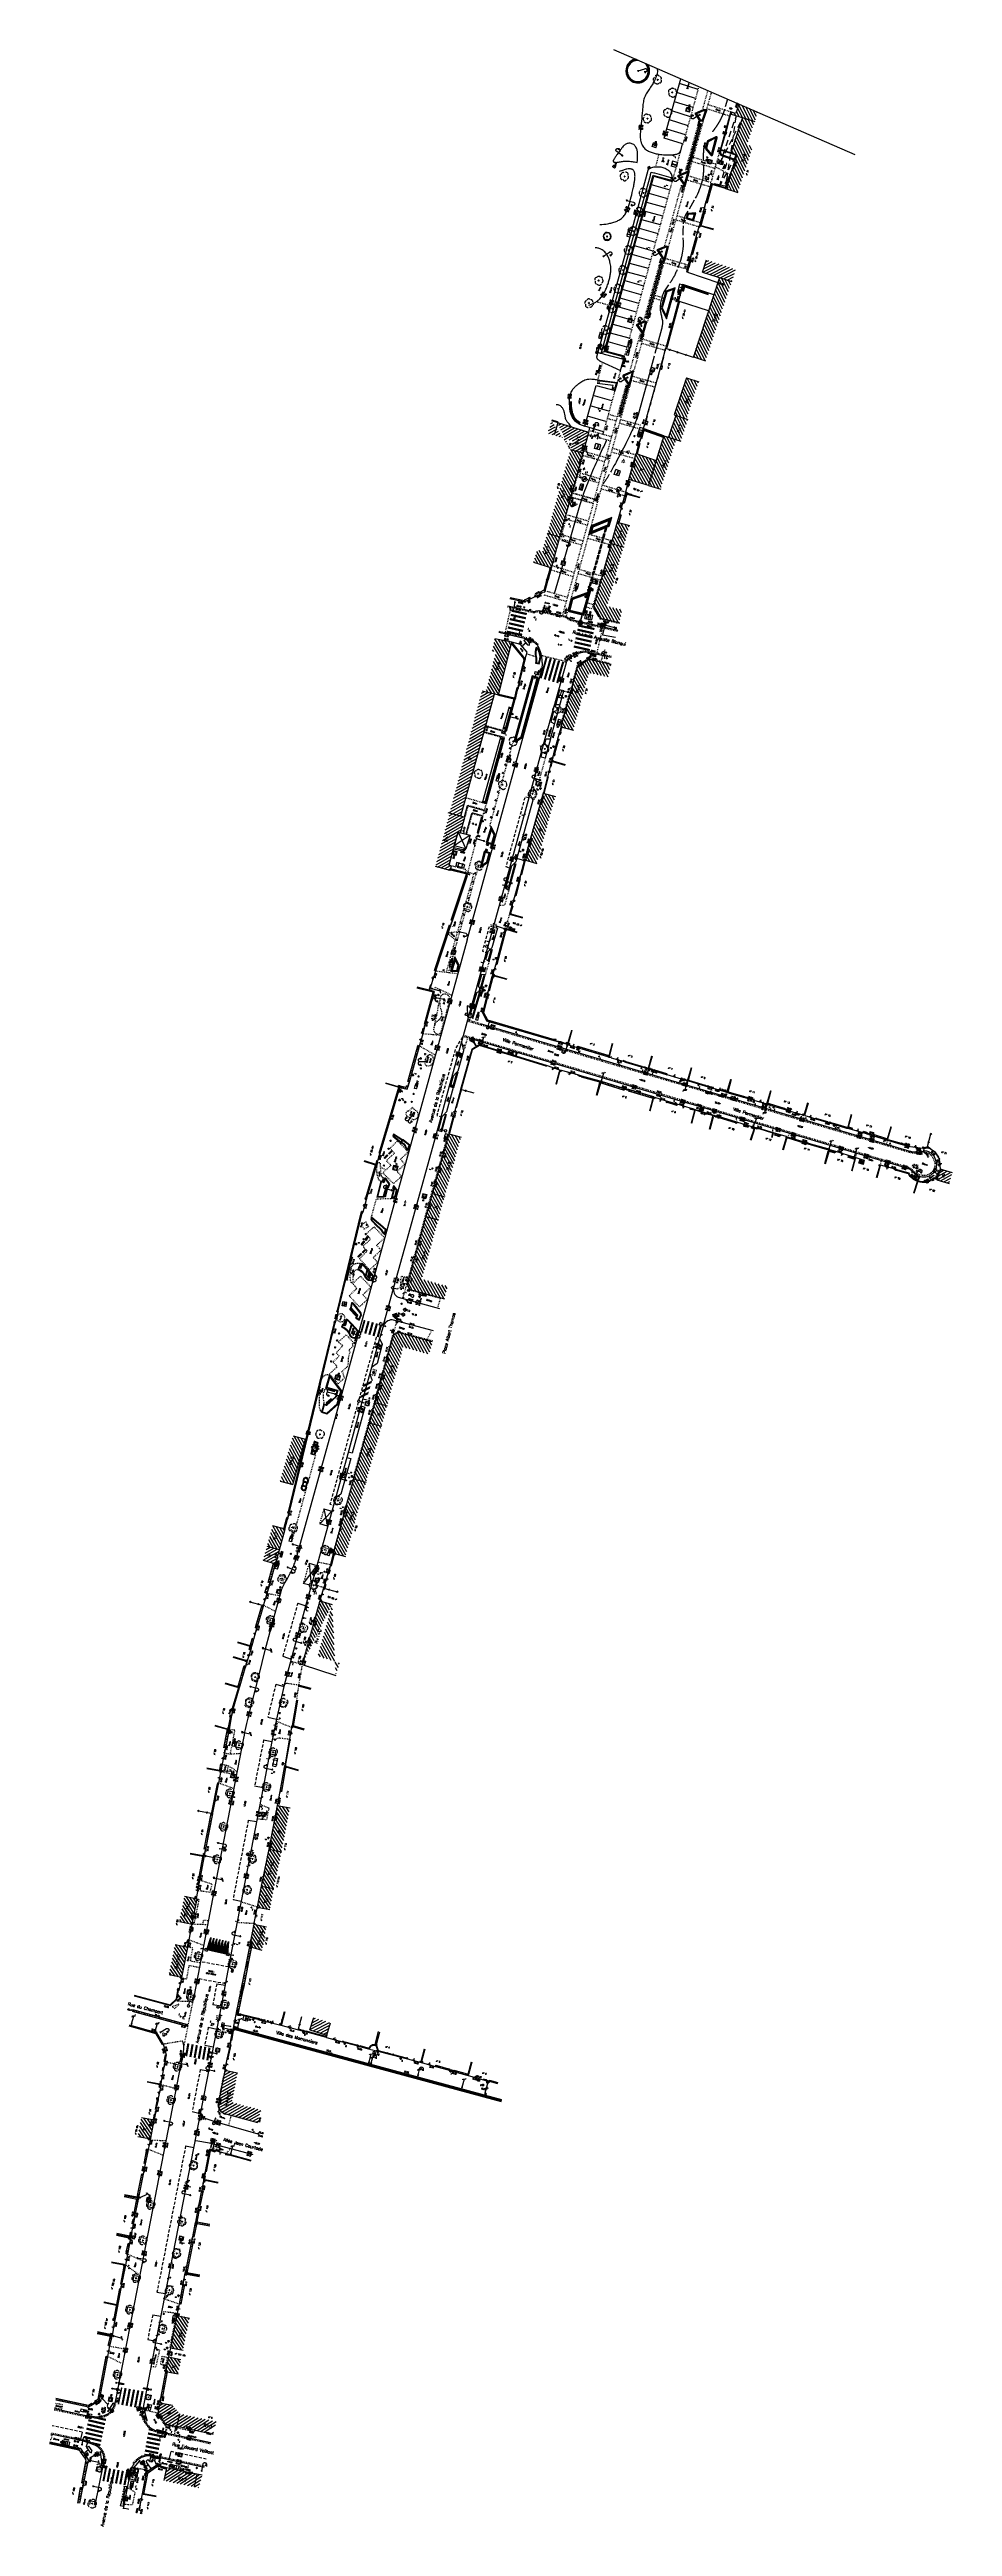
# Model space of a CAD drawing. Extents: x 661720 to 661930, y 6866381 to 6866956.
import ezdxf
from ezdxf.enums import TextEntityAlignment as Align

# ---------------------------------------------------------------- set-up
doc = ezdxf.new("R2010")
doc.units = 0
for name, pattern in [('CONTINU', [0]), ('JSI_007', [0.8, 0.3, -0.5]), ('JSI_MCL0', [1, 0.5, 0.5]), ('JSI_MCL3', [4.5, 3, -1.5]), ('JSI_MCT0', [1, 0.5, 0.5]), ('JSI_TCO', [1, 0.5, 0.5]), ('JSI_TCO2', [1, 0.5, 0.5]), ('JSI_TIC', [0.2, 0.08, 0.01, -0.1, 0.01]), ('JSI_TIL2', [1.2, 0.6, 0.1, -0.4, 0.1]), ('JSI_TIM', [0.6, 0.3, 0.05, -0.2, 0.05]), ('JSI_TIM2', [0.6, 0.3, 0.05, -0.2, 0.05])]:
    doc.linetypes.add(name, pattern=pattern)
doc.layers.get('0').update_dxf_attribs({"linetype": 'CONTINUOUS'})
for name, color, linetype in [('ALTI', 140, 'CONTINUOUS'), ('BATI', 6, 'CONTINUOUS'), ('BORDURE', 7, 'CONTINU'), ('GENIE_CIVIL', 7, 'CONTINUOUS'), ('HACHURE', 7, 'CONTINUOUS'), ('LIMITE', 7, 'CONTINUOUS'), ('MARQUAGE', 7, 'CONTINUOUS'), ('MOB', 6, 'CONTINUOUS'), ('NUMEROS', 1, 'CONTINUOUS'), ('OBJASS', 22, 'CONTINUOUS'), ('OBJDIVERS', 104, 'CONTINUOUS'), ('OBJEAU', 4, 'CONTINUOUS'), ('OBJEDF', 240, 'CONTINUOUS'), ('OBJEP', 220, 'CONTINUOUS'), ('OBJGAZ', 30, 'CONTINUOUS'), ('OBJSLT', 200, 'CONTINUOUS'), ('OBJTELECOM', 3, 'CONTINUOUS'), ('POINTS-POLYGO', 7, 'CONTINUOUS'), ('POLYGO', 240, 'CONTINUOUS'), ('SIGNAL', 6, 'CONTINUOUS'), ('TEXTE', 7, 'CONTINUOUS'), ('VEGETATION', 3, 'CONTINUOUS'), ('VOIRIE', 7, 'CONTINUOUS'), ('Z', 4, 'CONTINUOUS')]:
    doc.layers.add(name, color=color, linetype=linetype)
doc.styles.add('36-2', font='romans.shx', dxfattribs={"height": 0.36})
doc.styles.add('5-2', font='romand.shx', dxfattribs={"height": 0.35})
doc.styles.add('7-2', font='romanc.shx', dxfattribs={"height": 0.7})
doc.styles.add('ROMANS', font='romans.shx', dxfattribs={"width": 0.95, "oblique": 13.5, "height": 5})
doc.styles.get("Standard").update_dxf_attribs({"font": 'romans.shx'})
doc.linetypes.add('JSI_CLOO', pattern='A,0.7,0.1,-0.05,[133,jsi_form.shx,S=0.05,R=0,X=-0.05,Y=0],-0.05,0.1', length=1)
doc.linetypes.add('JSI_CLOX', pattern='A,0.8,0.1,[135,jsi_form.shx,S=0.05,R=0,X=0,Y=0],0.1', length=1)
doc.linetypes.add('JSI_HAIED', pattern='A,0.48,0.06,-0.1,[138,jsi_form.shx,S=0.05,R=0,X=-0.1,Y=0],0.06', length=0.7)
doc.linetypes.add('JSI_HAIEG', pattern='A,0.48,0.06,-0.1,[137,jsi_form.shx,S=0.05,R=0,X=-0.1,Y=0],0.06', length=0.7)
doc.linetypes.add('JSI_MUA', pattern='A,0.0001,[130,jsi_form.shx,S=0.5,R=0,X=-0.125,Y=0],-0.75', length=0.7501)
doc.linetypes.add('JSI_MUD', pattern='A,0.0001,[130,jsi_form.shx,S=0.5,R=0,X=0.875,Y=0],-0.75', length=0.7501)
doc.linetypes.add('JSI_MUG', pattern='A,0.0001,[130,jsi_form.shx,S=0.5,R=0,X=-0.125,Y=0],-0.75', length=0.7501)
doc.linetypes.add('JSI_MUR', pattern='A,1e-06,-0.5,[130,jsi_form.shx,S=0.7,R=315,X=0.05,Y=0],-0.5', length=1.000001)

# ---------------------------------------------------------------- blocks, each defined once
blk = doc.blocks.new('$B_040')
at = {"color": 0, "linetype": 'BYBLOCK', "flags": 128}
for points in [[(-0.5, -0.5), (0.5, 0.5), (0.5, -0.5)], [(-0.5, -0.5), (-0.5, 0.5), (0.5, -0.5)], [(-0.5, -0.5), (-0.4375, -0.5)], [(-0.375, -0.5), (-0.3125, -0.5)], [(-0.25, -0.5), (-0.1875, -0.5)], [(-0.125, -0.5), (-0.0625, -0.5)], [(0, -0.5), (0.0625, -0.5)], [(0.125, -0.5), (0.1875, -0.5)], [(0.25, -0.5), (0.3125, -0.5)], [(0.375, -0.5), (0.4375, -0.5)]]:
    blk.add_lwpolyline(points, dxfattribs=at)
blk = doc.blocks.new('$B_076')
at = {"linetype": 'CONTINUOUS'}
blk.add_hatch(color=0, dxfattribs=at).paths.add_polyline_path([(0, 0), (0.5, 1), (1, 0)])
at = {"color": 0, "linetype": 'BYBLOCK', "flags": 128}
blk.add_lwpolyline([(0, 0), (0.5, 1), (1, 0)], close=True, dxfattribs=at)
blk = doc.blocks.new('$B_200')
at = {"color": 0, "linetype": 'BYBLOCK', "flags": 128}
for points in [[(0, -0.5, -0.414214), (-0.5, 0, -0.414214), (0, 0.5)], [(0, -0.5, 0.414214), (0.5, 0, 0.414214), (0, 0.5)]]:
    blk.add_lwpolyline(points, format="xyb", dxfattribs=at)
blk = doc.blocks.new('$B_220')
at = {"color": 0, "linetype": 'BYBLOCK', "flags": 128}
for points in [[(-0.44, 0.03, 0.03619), (-0.47, -0.04, 0.046233), (-0.49, -0.12, 0.121403), (-0.48, -0.24, 0.119181), (-0.41, -0.35, 0.044648), (-0.35, -0.4, 0.034835), (-0.28, -0.44)], [(-0.19, 0.35, 0.077685), (-0.3, 0.34, 0.115926), (-0.38, 0.29, 0.119307), (-0.43, 0.22, 0.082378), (-0.44, 0.11)], [(0.3, 0.27, 0.039633), (0.27, 0.34, 0.053426), (0.24, 0.4, 0.147584), (0.15, 0.47, 0.071882), (0.1, 0.48, 0.058066), (0.04, 0.48, 0.043501), (-0.03, 0.46, 0.032041), (-0.11, 0.43)], [(0.46, -0.05, 0.087593), (0.49, 0.03, 0.096392), (0.48, 0.11, 0.080457), (0.45, 0.19, 0.056881), (0.38, 0.27)], [(-0.11, -0.44, 0.078382), (0.01, -0.5, 0.113914), (0.11, -0.5, 0.115194), (0.21, -0.46, 0.080222), (0.3, -0.36)], [(0.38, -0.36, 0.076898), (0.43, -0.32, 0.090424), (0.46, -0.26, 0.083207), (0.47, -0.2, 0.062964), (0.46, -0.13)]]:
    blk.add_lwpolyline(points, format="xyb", dxfattribs=at)
blk = doc.blocks.new('$B_044')
at = {"color": 0, "linetype": 'BYBLOCK', "flags": 128}
for points in [[(0, 0, -1), (1, 0, -1)], [(0.44, 0, -1), (0.56, 0, -1)]]:
    blk.add_lwpolyline(points, format="xyb", close=True, dxfattribs=at)
for points in [[(0.34, 0.35, 0.077654), (0.23, 0.34, 0.115902), (0.15, 0.29, 0.119329), (0.11, 0.22, 0.08241), (0.09, 0.11)], [(0.15, 0.06, 0.036197), (0.12, -0.01, 0.046233), (0.1, -0.08, 0.121364), (0.11, -0.21, 0.119115), (0.18, -0.32, 0.044629), (0.24, -0.37, 0.034825), (0.32, -0.41)], [(0.77, 0.24, 0.039641), (0.74, 0.31, 0.053435), (0.71, 0.37, 0.147588), (0.62, 0.44, 0.071871), (0.57, 0.45, 0.058054), (0.5, 0.45, 0.043491), (0.43, 0.43, 0.032034), (0.36, 0.4)], [(0.9, 0.02, 0.087593), (0.92, 0.1, 0.096392), (0.92, 0.18, 0.080457), (0.88, 0.25, 0.056881), (0.82, 0.33)], [(0.39, -0.38, 0.078382), (0.51, -0.44, 0.113914), (0.61, -0.44, 0.115194), (0.71, -0.4, 0.080222), (0.8, -0.3)], [(0.85, -0.27, 0.076866), (0.9, -0.23, 0.090423), (0.93, -0.17, 0.083241), (0.94, -0.11, 0.063003), (0.93, -0.03)]]:
    blk.add_lwpolyline(points, format="xyb", dxfattribs=at)
blk = doc.blocks.new('$B_222')
at = {"color": 0, "linetype": 'BYBLOCK', "flags": 128}
for points in [[(-0.22, -0.09), (-0.5, 0), (-0.22, 0.09)], [(-0.22, 0.09), (-0.34, 0.34), (-0.09, 0.22)], [(-0.09, 0.22), (0, 0.5), (0.09, 0.22)], [(0.09, 0.22), (0.34, 0.34), (0.22, 0.09)], [(0.22, 0.09), (0.5, 0), (0.22, -0.09)], [(-0.09, -0.22), (-0.34, -0.34), (-0.22, -0.09)], [(0.09, -0.22), (0, -0.5), (-0.09, -0.22)], [(0.22, -0.09), (0.34, -0.34), (0.09, -0.22)]]:
    blk.add_lwpolyline(points, dxfattribs=at)
blk = doc.blocks.new('$B_045')
at = {"color": 0, "linetype": 'BYBLOCK', "flags": 128}
blk.add_lwpolyline([(0, 0), (0, 1), (1, 1), (1, 0)], close=True, dxfattribs=at)
for points in [[(0.06, 0.53, 0.03619), (0.03, 0.46, 0.046233), (0.01, 0.38, 0.121403), (0.02, 0.26, 0.119181), (0.09, 0.15, 0.044648), (0.15, 0.1, 0.034835), (0.22, 0.06)], [(0.31, 0.85, 0.077685), (0.2, 0.84, 0.115926), (0.12, 0.79, 0.119307), (0.07, 0.72, 0.082378), (0.06, 0.61)], [(0.8, 0.77, 0.039633), (0.77, 0.84, 0.053426), (0.74, 0.9, 0.147584), (0.65, 0.97, 0.071882), (0.6, 0.98, 0.058066), (0.54, 0.98, 0.043501), (0.47, 0.96, 0.032041), (0.39, 0.93)], [(0.39, 0.06, 0.078382), (0.51, 0, 0.113914), (0.61, 0, 0.115194), (0.71, 0.04, 0.080222), (0.8, 0.14)], [(0.96, 0.45, 0.087593), (0.99, 0.53, 0.096392), (0.98, 0.61, 0.080457), (0.95, 0.69, 0.056881), (0.88, 0.77)], [(0.88, 0.14, 0.076898), (0.93, 0.18, 0.090424), (0.96, 0.24, 0.083207), (0.97, 0.3, 0.062964), (0.96, 0.37)]]:
    blk.add_lwpolyline(points, format="xyb", dxfattribs=at)
blk.add_lwpolyline([(0.44, 0.5, -1), (0.56, 0.5, -1)], format="xyb", close=True, dxfattribs=at)
blk = doc.blocks.new('$B_100')
at = {"color": 0, "linetype": 'BYBLOCK', "flags": 128}
for points in [[(0, 0.625, -0.41421356), (-0.1875, 0.8125, -0.41421356), (0, 1)], [(0, 0.625, 0.41421356), (0.1875, 0.8125, 0.41421356), (0, 1)]]:
    blk.add_lwpolyline(points, format="xyb", dxfattribs=at)
blk.add_lwpolyline([(0, 0.625), (0, 0)], dxfattribs=at)
blk = doc.blocks.new('$B_101')
at = {"color": 0, "linetype": 'BYBLOCK', "flags": 128}
for points in [[(0, 0.62), (-0.08, 0.62), (-0.19, 0.73), (-0.19, 0.89), (-0.08, 1), (0, 1)], [(0, 0.62), (0.08, 0.62), (0.19, 0.73), (0.19, 0.89), (0.08, 1), (0, 1)], [(0, 0.62), (0, 0)]]:
    blk.add_lwpolyline(points, dxfattribs=at)
blk = doc.blocks.new('$B_107')
at = {"color": 0, "linetype": 'BYBLOCK', "flags": 128}
for points in [[(-0.5, 0.625), (-0.5, 1)], [(-0.5, 1), (0.375, 1)], [(-0.5, 0.625), (0.375, 0.625)], [(0, 0.625), (0, 0)], [(0.375, 0.625), (0.625, 0.8125), (0.375, 1)]]:
    blk.add_lwpolyline(points, dxfattribs=at)
blk = doc.blocks.new('$B_105')
at = {"color": 0, "linetype": 'BYBLOCK', "flags": 128}
for points in [[(-0.1875, 0.625), (-0.1875, 1)], [(-0.1875, 1), (0.1875, 1)], [(-0.1875, 0.625), (0.1875, 0.625)], [(0, 0.625), (0, 0)], [(0.1875, 0.625), (0.1875, 1)]]:
    blk.add_lwpolyline(points, dxfattribs=at)
blk = doc.blocks.new('$B_103')
at = {"color": 0, "linetype": 'BYBLOCK', "flags": 128}
for points in [[(-0.25, 0.625), (0, 1), (0.25, 0.625)], [(-0.25, 0.625), (0.25, 0.625)], [(0, 0.625), (0, 0)]]:
    blk.add_lwpolyline(points, dxfattribs=at)
blk = doc.blocks.new('$Y_001')
at = {"color": 0, "linetype": 'BYBLOCK', "flags": 128}
for points in [[(-0.5, 0), (0.5, 0)], [(0, -0.5), (0, 0.5)]]:
    blk.add_lwpolyline(points, dxfattribs=at)
blk = doc.blocks.new('TCPOINT')
at = {"color": 0}
blk.add_point((0, 0), dxfattribs=at)
at = {"layer": 'NUMEROS', "style": '36-2'}
blk.add_attdef('MAT', (0.1, 0.1), '', height=0.36, dxfattribs=at)
at = {"layer": 'Z', "style": 'ROMANS'}
blk.add_attdef('ALT', text='', height=0.36, dxfattribs=at).set_placement((0.1, -0.1), align=Align.TOP_LEFT)
blk = doc.blocks.new('$B_030')
at = {"color": 0, "linetype": 'BYBLOCK', "flags": 128}
for points in [[(0, 0), (0, 1)], [(0, 1), (1, 1)], [(0, 1), (1, 0)], [(0, 0), (1, 1)], [(0, 0), (1, 0)], [(1, 0), (1, 1)]]:
    blk.add_lwpolyline(points, dxfattribs=at)
blk = doc.blocks.new('$B_001')
at = {"color": 0, "linetype": 'BYBLOCK', "flags": 128}
for points in [[(0, 0), (0, 1)], [(0, 1), (1, 1)], [(0, 0), (1, 0)], [(1, 0), (1, 1)]]:
    blk.add_lwpolyline(points, dxfattribs=at)
blk = doc.blocks.new('$B_136')
at = {"color": 0, "linetype": 'BYBLOCK', "flags": 128}
for points in [[(-0.16, 0.84), (-0.16, 0.94), (0.16, 1.06), (0.16, 1.16)], [(0, 0), (0, 1)]]:
    blk.add_lwpolyline(points, dxfattribs=at)
blk = doc.blocks.new('$B_033')
at = {"color": 0, "linetype": 'BYBLOCK', "flags": 128}
for points in [[(0, 0), (0, 1), (1, 1), (0.88, 0.88)], [(0, 1), (0.12, 0.88)], [(0, 0), (1, 0), (1, 1)], [(0, 0), (0.12, 0.12)], [(0.17, 0.73), (0.4, 0.73)], [(0.29, 0.73), (0.29, 0.27)], [(0.53, 0.64), (0.63, 0.73)], [(0.79, 0.27), (0.79, 0.73)], [(1, 0), (0.88, 0.12)]]:
    blk.add_lwpolyline(points, dxfattribs=at)
blk.add_lwpolyline([(0.66, 0.34, -0.103562), (0.63, 0.28, -0.185324), (0.58, 0.27, -0.222655), (0.54, 0.29, -0.066367), (0.52, 0.31, -0.042199), (0.51, 0.35, -0.148352), (0.51, 0.51, -0.048777), (0.52, 0.55, -0.07326), (0.54, 0.57, -0.207984), (0.59, 0.59, -0.187193), (0.62, 0.58, -0.105991), (0.64, 0.55, -0.050968), (0.65, 0.5, -0.027857), (0.66, 0.43), (0.5, 0.43)], format="xyb", dxfattribs=at)
blk = doc.blocks.new('$B_125')
at = {"linetype": 'CONTINUOUS'}
for points in [[(-0.66, 0.81, -0.414214), (-0.75, 0.91, -0.414214), (-0.66, 1)], [(-0.66, 1), (-0.66, 1.19, -0.414214), (-0.56, 1.09, -0.414214)], [(-0.66, 0.62), (-0.66, 0.81, -0.414214), (-0.56, 0.72, -0.414214)], [(0, 0.81, -0.414214), (-0.09, 0.91, -0.414214), (0, 1)], [(0, 1), (0, 1.19, -0.414214), (0.09, 1.09, -0.414214)], [(0, 0.62), (0, 0.81, -0.414214), (0.09, 0.72, -0.414214)]]:
    blk.add_hatch(color=0, dxfattribs=at).paths.add_polyline_path(points)
at = {"color": 0, "linetype": 'BYBLOCK', "flags": 128}
for points in [[(-0.66, 1, -0.414214), (-0.75, 1.09, -0.414214), (-0.66, 1.19, -0.07072), (-0.49, 1.28, -0.091318), (-0.33, 1.31, -0.092508), (-0.16, 1.28, -0.072897), (0, 1.19)], [(-0.66, 0.62, -0.414214), (-0.75, 0.72, -0.414214), (-0.66, 0.81)], [(-0.66, 1, -0.414214), (-0.56, 0.91, -0.414214), (-0.66, 0.81)], [(0, 1, -0.414214), (-0.09, 1.09, -0.414214), (0, 1.19)], [(0, 0.62, -0.414214), (-0.09, 0.72, -0.414214), (0, 0.81)], [(0, 1, -0.414214), (0.09, 0.91, -0.414214), (0, 0.81)]]:
    blk.add_lwpolyline(points, format="xyb", dxfattribs=at)
for points in [[(-0.66, 0.81, -0.414214), (-0.75, 0.91, -0.414214), (-0.66, 1)], [(-0.66, 1), (-0.66, 1.19, -0.414214), (-0.56, 1.09, -0.414214)], [(-0.66, 0.62), (-0.66, 0.81, -0.414214), (-0.56, 0.72, -0.414214)], [(0, 0.81, -0.414214), (-0.09, 0.91, -0.414214), (0, 1)], [(0, 1), (0, 1.19, -0.414214), (0.09, 1.09, -0.414214)], [(0, 0.62), (0, 0.81, -0.414214), (0.09, 0.72, -0.414214)]]:
    blk.add_lwpolyline(points, format="xyb", close=True, dxfattribs=at)
blk.add_lwpolyline([(0, 0.62), (0, 0)], dxfattribs=at)
blk = doc.blocks.new('$B_123')
at = {"linetype": 'CONTINUOUS'}
for points in [[(0, 0.81, -0.414214), (-0.09, 0.91, -0.414214), (0, 1)], [(0, 1), (0, 1.19, -0.414214), (0.09, 1.09, -0.414214)], [(0, 0.62), (0, 0.81, -0.414214), (0.09, 0.72, -0.414214)]]:
    blk.add_hatch(color=0, dxfattribs=at).paths.add_polyline_path(points)
at = {"color": 0, "linetype": 'BYBLOCK', "flags": 128}
for points in [[(-0.16, 0.31), (-0.16, 0.53), (-0.09, 0.53), (-0.06, 0.5), (-0.06, 0.47), (-0.09, 0.44), (-0.16, 0.44)], [(-0.09, 0.44), (-0.06, 0.31)], [(0, 0.62), (0, 0)], [(0.06, 0.31), (0.06, 0.53), (0.12, 0.53), (0.16, 0.5), (0.16, 0.47), (0.12, 0.44), (0.06, 0.44)]]:
    blk.add_lwpolyline(points, dxfattribs=at)
for points in [[(0, 1, -0.414214), (-0.09, 1.09, -0.414214), (0, 1.19)], [(0, 0.62, -0.414214), (-0.09, 0.72, -0.414214), (0, 0.81)], [(0, 1, -0.414214), (0.09, 0.91, -0.414214), (0, 0.81)]]:
    blk.add_lwpolyline(points, format="xyb", dxfattribs=at)
for points in [[(0, 0.81, -0.414214), (-0.09, 0.91, -0.414214), (0, 1)], [(0, 1), (0, 1.19, -0.414214), (0.09, 1.09, -0.414214)], [(0, 0.62), (0, 0.81, -0.414214), (0.09, 0.72, -0.414214)]]:
    blk.add_lwpolyline(points, format="xyb", close=True, dxfattribs=at)
blk = doc.blocks.new('$B_124')
at = {"linetype": 'CONTINUOUS'}
for points in [[(-0.09, 0.81, -0.414214), (-0.19, 0.91, -0.414214), (-0.09, 1)], [(0.09, 0.81, -0.414214), (0, 0.91, -0.414214), (0.09, 1)]]:
    blk.add_hatch(color=0, dxfattribs=at).paths.add_polyline_path(points)
at = {"color": 0, "linetype": 'BYBLOCK', "flags": 128}
for points in [[(-0.09, 0.81, -0.414214), (-0.19, 0.91, -0.414214), (-0.09, 1)], [(0.09, 0.81, -0.414214), (0, 0.91, -0.414214), (0.09, 1)]]:
    blk.add_lwpolyline(points, format="xyb", close=True, dxfattribs=at)
for points in [[(-0.16, 0.44), (-0.16, 0.66), (-0.09, 0.66), (-0.06, 0.62), (-0.06, 0.59), (-0.09, 0.56), (-0.16, 0.56)], [(-0.09, 0.56), (-0.06, 0.44)], [(0, 0.94), (0, 0)], [(0.06, 0.44), (0.06, 0.66), (0.12, 0.66), (0.16, 0.62), (0.16, 0.59), (0.12, 0.56), (0.06, 0.56)]]:
    blk.add_lwpolyline(points, dxfattribs=at)
for points in [[(-0.09, 1, -0.414214), (0, 0.91, -0.414214), (-0.09, 0.81)], [(0.09, 1, -0.414214), (0.19, 0.91, -0.414214), (0.09, 0.81)]]:
    blk.add_lwpolyline(points, format="xyb", dxfattribs=at)
blk = doc.blocks.new('$B_035')
at = {"color": 0, "linetype": 'BYBLOCK', "flags": 128}
for points in [[(0, 0), (0, 1), (1, 1)], [(0, 0), (1, 0), (1, 1)], [(0.25, 0.25), (0.25, 0.75), (0.75, 0.75)], [(0.25, 0.25), (0.75, 0.75)], [(0.25, 0.25), (0.75, 0.25), (0.75, 0.75)], [(0.75, 0.25), (0.25, 0.75)]]:
    blk.add_lwpolyline(points, dxfattribs=at)
blk = doc.blocks.new('$B_130')
at = {"color": 0, "linetype": 'BYBLOCK', "flags": 128}
for points in [[(0, 0), (0, 0.81, -0.08), (0.01, 0.89, -0.117647), (0.05, 0.95, -0.117647), (0.11, 0.99, -0.08), (0.19, 1, -0.08), (0.27, 0.99, -0.117647), (0.33, 0.95, -0.117647), (0.36, 0.89, -0.08), (0.38, 0.81)], [(0.38, 0.69, -0.414214), (0.31, 0.75, -0.414214), (0.38, 0.81)], [(0.38, 0.69, 0.414214), (0.44, 0.75, 0.414214), (0.38, 0.81)]]:
    blk.add_lwpolyline(points, format="xyb", dxfattribs=at)
for points in [[(0.34, 0.69), (0.31, 0.62)], [(0.38, 0.69), (0.38, 0.62)], [(0.41, 0.69), (0.44, 0.62)]]:
    blk.add_lwpolyline(points, dxfattribs=at)
blk = doc.blocks.new('$B_131')
at = {"color": 0, "linetype": 'BYBLOCK', "flags": 128}
for points in [[(-0.38, 0.69, -0.414214), (-0.44, 0.75, -0.414214), (-0.38, 0.81)], [(0, 0.81, 0.08), (-0.01, 0.89, 0.117647), (-0.05, 0.95, 0.117647), (-0.11, 0.99, 0.08), (-0.19, 1, 0.08), (-0.27, 0.99, 0.117647), (-0.33, 0.95, 0.117647), (-0.36, 0.89, 0.08), (-0.38, 0.81)], [(-0.38, 0.69, 0.414214), (-0.31, 0.75, 0.414214), (-0.38, 0.81)], [(0, 0), (0, 0.81, -0.08), (0.01, 0.89, -0.117647), (0.05, 0.95, -0.117647), (0.11, 0.99, -0.08), (0.19, 1, -0.08), (0.27, 0.99, -0.117647), (0.33, 0.95, -0.117647), (0.36, 0.89, -0.08), (0.38, 0.81)], [(0.38, 0.69, -0.414214), (0.31, 0.75, -0.414214), (0.38, 0.81)], [(0.38, 0.69, 0.414214), (0.44, 0.75, 0.414214), (0.38, 0.81)]]:
    blk.add_lwpolyline(points, format="xyb", dxfattribs=at)
for points in [[(-0.41, 0.69), (-0.44, 0.62)], [(-0.38, 0.69), (-0.38, 0.62)], [(-0.34, 0.69), (-0.31, 0.62)], [(0.34, 0.69), (0.31, 0.62)], [(0.38, 0.69), (0.38, 0.62)], [(0.41, 0.69), (0.44, 0.62)]]:
    blk.add_lwpolyline(points, dxfattribs=at)
blk = doc.blocks.new('$B_140')
at = {"color": 0, "linetype": 'BYBLOCK', "flags": 128}
for points in [[(-0.09, 0.91), (-0.19, 0.91)], [(-0.07, 0.97), (-0.13, 1.04)], [(-0.07, 0.84), (-0.13, 0.77)], [(0, 0.81), (0, 0)], [(0.07, 0.97), (0.13, 1.04)], [(0.07, 0.84), (0.13, 0.77)], [(0.09, 0.91), (0.19, 0.91)]]:
    blk.add_lwpolyline(points, dxfattribs=at)
for points in [[(0, 0.81, -0.414214), (-0.09, 0.91, -0.414214), (0, 1), (0, 1.09)], [(0, 0.81, 0.414214), (0.09, 0.91, 0.414214), (0, 1)]]:
    blk.add_lwpolyline(points, format="xyb", dxfattribs=at)
blk = doc.blocks.new('$B_134')
at = {"color": 0, "linetype": 'BYBLOCK', "flags": 128}
for points in [[(-0.16, 0.66), (0.16, 0.78)], [(-0.16, 0.59), (0.16, 0.72)], [(-0.16, 0.5), (-0.16, 0.66)], [(0.16, 0.72), (0.16, 0.88)], [(0.34, 0.69), (0.31, 0.62)], [(0.38, 0.69), (0.38, 0.62)], [(0.41, 0.69), (0.44, 0.62)]]:
    blk.add_lwpolyline(points, dxfattribs=at)
blk.add_lwpolyline([(-0.06, -0.07), (0.05, -0.07), (0.05, 0.08), (-0.06, 0.08)], close=True)
for points in [[(0, 0), (0, 0.81, -0.08), (0.01, 0.89, -0.117647), (0.05, 0.95, -0.117647), (0.11, 0.99, -0.08), (0.19, 1, -0.08), (0.27, 0.99, -0.117647), (0.33, 0.95, -0.117647), (0.36, 0.89, -0.08), (0.38, 0.81)], [(0.38, 0.69, -0.414214), (0.31, 0.75, -0.414214), (0.38, 0.81)], [(0.38, 0.69, 0.414214), (0.44, 0.75, 0.414214), (0.38, 0.81)]]:
    blk.add_lwpolyline(points, format="xyb", dxfattribs=at)
blk = doc.blocks.new('$B_137')
at = {"color": 0, "linetype": 'BYBLOCK', "flags": 128}
for points in [[(-0.16, 0.88), (0.16, 1), (0.16, 1.16)], [(-0.16, 0.78), (-0.16, 0.94), (0.16, 1.06)], [(0, 0), (0, 0.94)]]:
    blk.add_lwpolyline(points, dxfattribs=at)
blk.add_lwpolyline([(-0.06, -0.07), (0.05, -0.07), (0.05, 0.08), (-0.06, 0.08)], close=True)
blk = doc.blocks.new('$B_021')
at = {"color": 0, "linetype": 'BYBLOCK', "flags": 128}
for points in [[(0, 0), (0, 1)], [(0, 1), (1, 1)], [(0, 0), (1, 0)], [(0.3, 0), (0.3, 0.5)], [(0.7, 0), (0.7, 0.5)], [(1, 0), (1, 1)]]:
    blk.add_lwpolyline(points, dxfattribs=at)
blk = doc.blocks.new('$B_020')
at = {"color": 0, "linetype": 'BYBLOCK', "flags": 128}
for points in [[(0, 0), (0, 1)], [(0, 1), (1, 1)], [(0, 0), (1, 0)], [(1, 0), (1, 1)]]:
    blk.add_lwpolyline(points, dxfattribs=at)
for points in [[(0.5, 0.0625, -0.41421356), (0.0625, 0.5, -0.41421356), (0.5, 0.9375)], [(0.5, 0.0625, 0.41421356), (0.9375, 0.5, 0.41421356), (0.5, 0.9375)]]:
    blk.add_lwpolyline(points, format="xyb", dxfattribs=at)
blk = doc.blocks.new('$B_024')
at = {"color": 0, "linetype": 'BYBLOCK', "flags": 128}
for points in [[(-0.5, -0.5), (-0.5, 0.5), (0.5, 0.5), (0.5, -0.47)], [(-0.44, -0.47), (0.44, -0.47)], [(-0.41, -0.44), (0.41, -0.44)], [(-0.31, -0.41), (0.31, -0.41)], [(-0.22, -0.38), (0.22, -0.38)]]:
    blk.add_lwpolyline(points, dxfattribs=at)
for points in [[(0, -0.28, -0.668179), (-0.24, 0.31, -0.668179), (0.34, 0.06)], [(0, -0.28, 0.414214), (0.34, 0.06)]]:
    blk.add_lwpolyline(points, format="xyb", dxfattribs=at)
blk.add_lwpolyline([(-0.5, -0.5, -0.128795), (-0.18, -0.36, -0.08099), (0.18, -0.36, -0.128795), (0.5, -0.5)], format="xyb", close=True, dxfattribs=at)
blk = doc.blocks.new('$B_022')
at = {"linetype": 'CONTINUOUS'}
blk.add_hatch(color=0, dxfattribs=at).paths.add_polyline_path([(0, 0, -0.003152), (0.01, 0.05, -0.003339), (0.02, 0.09, -0.003542), (0.04, 0.13, -0.003763), (0.05, 0.18, -0.004003), (0.06, 0.22, -0.004264), (0.07, 0.25, -0.004549), (0.09, 0.29, -0.00486), (0.1, 0.33, -0.005201), (0.12, 0.36, -0.005573), (0.13, 0.4, -0.005981), (0.14, 0.43, -0.006428), (0.16, 0.46, -0.006917), (0.17, 0.49, -0.007452), (0.19, 0.51, -0.008037), (0.2, 0.54, -0.008675), (0.22, 0.56, -0.009368), (0.23, 0.59, -0.010119), (0.25, 0.61, -0.010926), (0.27, 0.63, -0.011786), (0.28, 0.64, -0.012694), (0.3, 0.66, -0.013638), (0.32, 0.68, -0.0146), (0.33, 0.69, -0.015558), (0.35, 0.7, -0.016481), (0.37, 0.71, -0.017333), (0.39, 0.72, -0.018074), (0.41, 0.73, -0.018665), (0.42, 0.74, -0.038382), (0.46, 0.75, -0.038235), (0.5, 0.75, -0.038235), (0.54, 0.75, -0.038382), (0.58, 0.74, -0.018665), (0.59, 0.73, -0.018074), (0.61, 0.72, -0.017333), (0.63, 0.71, -0.016481), (0.65, 0.7, -0.015558), (0.67, 0.69, -0.0146), (0.68, 0.68, -0.013638), (0.7, 0.66, -0.012694), (0.72, 0.64, -0.011786), (0.73, 0.63, -0.010926), (0.75, 0.61, -0.010119), (0.77, 0.59, -0.009368), (0.78, 0.56, -0.008675), (0.8, 0.54, -0.008037), (0.81, 0.51, -0.007452), (0.83, 0.49, -0.006917), (0.84, 0.46, -0.006428), (0.86, 0.43, -0.005981), (0.87, 0.4, -0.005573), (0.88, 0.36, -0.005201), (0.9, 0.33, -0.00486), (0.91, 0.29, -0.004549), (0.93, 0.25, -0.004264), (0.94, 0.22, -0.004003), (0.95, 0.18, -0.003763), (0.96, 0.13, -0.003542), (0.98, 0.09, -0.003339), (0.99, 0.05, -0.003152), (1, 0)])
at = {"color": 0, "linetype": 'BYBLOCK', "flags": 128}
for points in [[(0, 0), (0, 1)], [(0, 1), (1, 1)], [(1, 0), (1, 1)]]:
    blk.add_lwpolyline(points, dxfattribs=at)
blk.add_lwpolyline([(0, 0, -0.03104), (0.1, 0.33, -0.02309), (0.16, 0.46, -0.030952), (0.22, 0.56, -0.042061), (0.28, 0.64, -0.056471), (0.35, 0.7, -0.151134), (0.5, 0.75, -0.151134), (0.65, 0.7, -0.056471), (0.72, 0.64, -0.042061), (0.78, 0.56, -0.030952), (0.84, 0.46, -0.02309), (0.9, 0.33, -0.03104), (1, 0)], format="xyb", close=True, dxfattribs=at)
blk = doc.blocks.new('$B_043')
at = {"color": 0, "linetype": 'BYBLOCK', "flags": 128}
blk.add_lwpolyline([(0, 0.5), (1, 0.5)], dxfattribs=at)
blk = doc.blocks.new('$B_036')
at = {"color": 0, "linetype": 'BYBLOCK', "flags": 128}
for points in [[(0.2, 0, -0.136112), (0.2, 0, -0.093715), (0.1, 0.1, -0.064299), (0.1, 0.2, -0.047953), (0, 0.3, -0.038983), (0, 0.4, -0.037377), (0, 0.6, -0.038983), (0, 0.7, -0.047953), (0.1, 0.8, -0.064299), (0.1, 0.9, -0.093715), (0.2, 1, -0.136112), (0.2, 1), (0.8, 1)], [(0.2, 0), (0.8, 0, 0.136112), (0.8, 0, 0.094751), (0.9, 0.1, 0.063905), (0.9, 0.2, 0.045295), (1, 0.3, 0.038983), (1, 0.4, 0.035261), (1, 0.6, 0.038983), (1, 0.7, 0.045295), (0.9, 0.8, 0.063905), (0.9, 0.9, 0.094751), (0.8, 1, 0.136112), (0.8, 1)]]:
    blk.add_lwpolyline(points, format="xyb", dxfattribs=at)
blk = doc.blocks.new('$B_230')
blk.add_lwpolyline([(-0.5, -0.5), (0.5, -0.5), (0.5, 0.5), (-0.5, 0.5)], close=True)
at = {"color": 0, "linetype": 'BYBLOCK', "flags": 128}
for points in [[(-0.2, 0.3), (-0.2, -0.4)], [(-0.2, 0.3), (0.1, 0.3), (0.2, 0.2), (0.2, 0.1), (0.1, 0), (-0.2, 0)]]:
    blk.add_lwpolyline(points, dxfattribs=at)
blk = doc.blocks.new('$B_046')
at = {"color": 0, "linetype": 'BYBLOCK', "flags": 128}
for points in [[(0, 0), (0, 1)], [(0, 1), (1, 1)], [(0, 0), (1, 0)], [(0.25, -0.25), (0.25, 1.25)], [(0.75, -0.25), (0.75, 1.25)], [(1, 0), (1, 1)]]:
    blk.add_lwpolyline(points, dxfattribs=at)
blk = doc.blocks.new('$B_038')
at = {"color": 0, "linetype": 'BYBLOCK', "flags": 128}
blk.add_lwpolyline([(-0.5, 0.5), (0.5, 0.5), (0.5, -0.5), (-0.5, -0.5)], close=True, dxfattribs=at)
for points in [[(-0.34, 0.5), (-0.5, 0.19)], [(0.03, 0.5), (-0.47, -0.5)], [(0.44, 0.5), (-0.06, -0.5)], [(0.5, -0.19), (0.34, -0.5)]]:
    blk.add_lwpolyline(points, dxfattribs=at)
blk = doc.blocks.new('$B_055')
at = {"color": 0, "linetype": 'BYBLOCK', "flags": 128}
for points in [[(0.5, 0, -0.414214), (0, 0.5, -0.414214), (0.5, 1)], [(0.5, 0, 0.414214), (1, 0.5, 0.414214), (0.5, 1)]]:
    blk.add_lwpolyline(points, format="xyb", dxfattribs=at)
blk = doc.blocks.new('$B_202')
at = {"color": 0, "linetype": 'BYBLOCK', "flags": 128}
for points in [[(0, -0.5, -0.414213562), (-0.5, 0, -0.414213562), (0, 0.5)], [(0, -0.5, 0.414213562), (0.5, 0, 0.414213562), (0, 0.5)]]:
    blk.add_lwpolyline(points, format="xyb", dxfattribs=at)
for points in [[(-0.5, 0), (0.5, 0)], [(-0.4297, 0.25), (0.4297, 0.25)], [(0.4297, -0.25), (-0.4297, -0.25)]]:
    blk.add_lwpolyline(points, dxfattribs=at)
blk = doc.blocks.new('$B_115')
at = {"color": 0, "linetype": 'BYBLOCK', "flags": 128}
for points in [[(-0.31, 1), (-0.31, 1.38), (0.31, 1.38)], [(-0.31, 1), (0.31, 1), (0.31, 1.38)], [(0.03, 1), (-0.28, 1)], [(-0.19, 1.25), (0.19, 1.25)], [(-0.19, 1.09), (0.19, 1.09)], [(0, 0), (0, 1)]]:
    blk.add_lwpolyline(points, dxfattribs=at)
blk = doc.blocks.new('H221')
at = {"const_width": 0.04}
for points in [[(-0.12, 0.75, 1), (-0.08, 0.75, 1)], [(-0.12, 0.25, 1), (-0.08, 0.25, 1)]]:
    blk.add_lwpolyline(points, format="xyb", close=True, dxfattribs=at)
at = {"linetype": 'CONTINUOUS'}
for points in [[(0, 1), (-0.05, 1)], [(-0.05, 0), (-0.05, 1)], [(0, 0), (-0.05, 0)], [(0, 0), (0, 1)]]:
    blk.add_lwpolyline(points, dxfattribs=at)
blk = doc.blocks.new('$B_027')
at = {"color": 0, "linetype": 'BYBLOCK', "flags": 128}
for points in [[(-0.5, -0.5), (0.5, -0.5), (0.5, -0.19)], [(-0.5, -0.5), (-0.5, -0.19)]]:
    blk.add_lwpolyline(points, dxfattribs=at)
blk.add_lwpolyline([(-0.41, -0.41), (0.41, -0.41), (0, -0.19)], close=True, dxfattribs=at)
blk = doc.blocks.new('$B_028')
at = {"color": 0, "linetype": 'BYBLOCK', "flags": 128}
for points in [[(-0.5, -0.5), (-0.5, 0)], [(0, 0.5), (0, -0.5), (0.09, -0.06)], [(0.5, 0), (0.5, -0.5)], [(-0.5, -0.5), (0.5, -0.5)], [(-0.09, -0.06), (0, -0.5)]]:
    blk.add_lwpolyline(points, dxfattribs=at)
blk = doc.blocks.new('$B_170')
at = {"color": 0, "linetype": 'BYBLOCK', "flags": 128}
for points in [[(-0.5, 0), (-0.5, 1)], [(0.5, 0), (0.5, 1)]]:
    blk.add_lwpolyline(points, dxfattribs=at)
blk = doc.blocks.new('$B_210')
at = {"linetype": 'CONTINUOUS'}
blk.add_hatch(color=0, dxfattribs=at).paths.add_polyline_path([(0, -0.5, -1), (0, 0.5, -1)])
at = {"color": 0, "linetype": 'BYBLOCK', "flags": 128}
blk.add_lwpolyline([(0, -0.5, -1), (0, 0.5, -1)], format="xyb", close=True, dxfattribs=at)
blk = doc.blocks.new('$B_216')
at = {"color": 0, "linetype": 'BYBLOCK', "flags": 128}
for points in [[(-0.5, 0), (0, 0.5)], [(0, -0.5), (0, 0.5), (0.5, 0)]]:
    blk.add_lwpolyline(points, dxfattribs=at)
blk = doc.blocks.new('H201')
for p, q in [((-1, 1), (0, 1)), ((-1, 0), (-1, 1)), ((0, 0), (-1, 0)), ((0, 1), (0, 0))]:
    blk.add_line(p, q)
blk.add_circle((-0.5, 0.5), 0.325)
blk = doc.blocks.new('GEOCROIX')
at = {"color": 0, "linetype": 'BYBLOCK'}
for p, q in [((-0.5, 0.5), (0.5, -0.5)), ((-0.5, -0.5), (0.5, 0.5))]:
    blk.add_line(p, q, dxfattribs=at)
blk = doc.blocks.new('GEOCARR1')
at = {"const_width": 1}
blk.add_lwpolyline([(0, 0), (0, 1)], dxfattribs=at)
blk = doc.blocks.new('*X48')
at = {"layer": 'HACHURE', "linetype": 'CONTINUOUS', "ltscale": 2}
for p, q in [((661753.6, 6866390.55, 57.33), (661754.95, 6866391.42, 57.33)), ((661753.78, 6866391.38, 57.33), (661755.19, 6866392.28, 57.33)), ((661753.96, 6866392.21, 57.33), (661754.58, 6866392.6, 57.33)), ((661753.49, 6866389.77, 57.33), (661754.72, 6866390.56, 57.33)), ((661754.32, 6866389.59, 57.33), (661754.49, 6866389.7, 57.33))]:
    blk.add_line(p, q, dxfattribs=at)
blk = doc.blocks.new('*X49')
at = {"layer": 'HACHURE'}
for p, q in [((661881.59, 6866939.78, 57.33), (661879.9, 6866943.08, 57.33)), ((661878.38, 6866940.77, 57.33), (661878.1, 6866941.32, 57.33)), ((661879.18, 6866940.52, 57.33), (661878.91, 6866941.05, 57.33)), ((661879.98, 6866940.27, 57.33), (661879.37, 6866941.47, 57.33)), ((661880.79, 6866940.02, 57.33), (661879.63, 6866942.28, 57.33)), ((661882.39, 6866939.53, 57.33), (661880.68, 6866942.87, 57.33)), ((661883.19, 6866939.28, 57.33), (661881.54, 6866942.5, 57.33)), ((661883.78, 6866939.45, 57.33), (661882.41, 6866942.12, 57.33)), ((661884.04, 6866940.25, 57.33), (661883.28, 6866941.74, 57.33)), ((661884.3, 6866941.06, 57.33), (661884.14, 6866941.37, 57.33))]:
    blk.add_line(p, q, dxfattribs=at)
blk = doc.blocks.new('*X50')
at = {"layer": 'HACHURE'}
for p, q in [((661744.97, 6866406.97, 57.33), (661747.86, 6866408.82, 57.33)), ((661745.13, 6866407.78, 57.33), (661747.01, 6866408.98, 57.33)), ((661745.26, 6866406.44, 57.33), (661748.53, 6866408.53, 57.33)), ((661745.29, 6866408.6, 57.33), (661746.15, 6866409.15, 57.33)), ((661745.59, 6866405.94, 57.33), (661748.94, 6866408.08, 57.33)), ((661745.92, 6866405.44, 57.33), (661749.34, 6866407.63, 57.33)), ((661746.25, 6866404.94, 57.33), (661749.74, 6866407.17, 57.33)), ((661746.58, 6866404.44, 57.33), (661750.19, 6866406.75, 57.33)), ((661747.37, 6866404.23, 57.33), (661751.02, 6866406.57, 57.33)), ((661748.19, 6866404.04, 57.33), (661751.85, 6866406.38, 57.33)), ((661749, 6866403.85, 57.33), (661752.68, 6866406.2, 57.33)), ((661749.93, 6866403.73, 57.33), (661753.51, 6866406.02, 57.33)), ((661750.76, 6866403.55, 57.33), (661754.34, 6866405.84, 57.33)), ((661751.59, 6866403.37, 57.33), (661755.17, 6866405.66, 57.33)), ((661752.42, 6866403.19, 57.33), (661756, 6866405.48, 57.33)), ((661753.25, 6866403.01, 57.33), (661756.83, 6866405.3, 57.33)), ((661754.08, 6866402.83, 57.33), (661757.66, 6866405.11, 57.33)), ((661754.91, 6866402.64, 57.33), (661758.5, 6866404.93, 57.33)), ((661755.74, 6866402.46, 57.33), (661758.4, 6866404.16, 57.33)), ((661757.41, 6866402.1, 57.33), (661757.94, 6866402.44, 57.33))]:
    blk.add_line(p, q, dxfattribs=at)

msp = doc.modelspace()

# ---------------------------------------------------------------- hatches: boundary and pattern name
at = {"layer": 'HACHURE', "linetype": 'CONTINUOUS', "ltscale": 2}
h = msp.add_hatch(dxfattribs=at)
h.set_pattern_fill('_USER', color=256, scale=0.6, angle=116.32994, style=0, pattern_type=0)
h.set_pattern_definition([(116.32994, (661958.265, 6866695.073), (-0.5377529, -0.2661237), [])])
h.paths.add_polyline_path([(661880.81, 6866940.03), (661883.65, 6866939.07), (661881.85, 6866933.75), (661883.22, 6866933.29), (661882.29, 6866930.46), (661879.7, 6866922.6), (661876.85, 6866923.54), (661879.44, 6866931.4), (661878.05, 6866931.86)])
h = msp.add_hatch(dxfattribs=at)
h.set_pattern_fill('_USER', color=256, scale=0.6, angle=116.72031, style=0, pattern_type=0)
h.set_pattern_definition([(116.7203, (661958.265, 6866695.073), (-0.5359272, -0.2697814), [])])
h.paths.add_polyline_path([(661875.46, 6866902.88), (661878.31, 6866901.93), (661872.23, 6866883.54), (661869.39, 6866884.48)])
h = msp.add_hatch(dxfattribs=at)
h.set_pattern_fill('_USER', color=256, scale=0.6, angle=26.97202, style=0, pattern_type=0)
h.set_pattern_definition([(26.97201895, (50261.49716, 6738626.0907), (-0.27213318746, 0.5347368776), [])])
h.paths.add_polyline_path([(661872.44, 6866907.01), (661871.52, 6866904.16), (661878.31, 6866901.93), (661879.24, 6866904.79)])
h = msp.add_hatch(dxfattribs=at)
h.set_pattern_fill('_USER', color=256, scale=0.6, angle=116.92691, style=0, pattern_type=0)
h.set_pattern_definition([(116.9269, (661958.265, 6866695.073), (-0.534951, -0.271712), [])])
h.paths.add_polyline_path([(661867.77, 6866879.59), (661870.62, 6866878.66), (661867.8, 6866870.03), (661864.95, 6866870.96)])
at = {"layer": 'HACHURE'}
h = msp.add_hatch(dxfattribs=at)
h.set_pattern_fill('_USER', color=256, scale=0.6, angle=209.4977, style=0, pattern_type=0)
h.set_pattern_definition([(209.49770058, (50261.49716, 6738626.0907), (0.2954331781, -0.52222527445), [])])
edge = h.paths.add_edge_path()
edge.add_line((661843.76, 6866862.07), (661845.13, 6866866.89))
edge.add_line((661845.13, 6866866.89), (661837.93, 6866869.17))
edge.add_line((661837.93, 6866869.17), (661837.95, 6866869.25))
edge.add_line((661837.95, 6866869.25), (661837.75, 6866869.3))
edge.add_line((661840.87, 6866862.87), (661841.45, 6866864.91))
edge.add_line((661841.45, 6866864.91), (661835.58, 6866866.74))
edge.add_line((661843.76, 6866862.07), (661840.87, 6866862.87))
edge.add_line((661836.48, 6866869.6), (661837.74, 6866869.19))
edge.add_line((661837.74, 6866869.19), (661837.77, 6866869.29))
edge.add_line((661837.77, 6866869.29), (661837.95, 6866869.25))
edge.add_line((661837.95, 6866869.25), (661837.93, 6866869.17))
edge.add_line((661836.48, 6866869.6), (661835.58, 6866866.74))
at = {"layer": 'HACHURE', "linetype": 'CONTINUOUS', "ltscale": 2}
h = msp.add_hatch(dxfattribs=at)
h.set_pattern_fill('_USER', color=256, scale=0.6, angle=116.99991, style=0, pattern_type=0)
h.set_pattern_definition([(116.9999, (661958.265, 6866695.073), (-0.5346043, -0.2723935), [])])
h.paths.add_polyline_path([(661865.27, 6866870.84), (661868.13, 6866869.92), (661866.49, 6866864.88), (661863.64, 6866865.81)])
h = msp.add_hatch(dxfattribs=at)
h.set_pattern_fill('_USER', color=256, scale=0.6, angle=119.57642, style=0, pattern_type=0)
h.set_pattern_definition([(119.5764, (661958.265, 6866695.073), (-0.5218189, -0.2961504), [])])
h.paths.add_polyline_path([(661838.39, 6866842.61), (661835.5, 6866843.41), (661840.87, 6866862.87), (661843.76, 6866862.07)])
h = msp.add_hatch(dxfattribs=at)
h.set_pattern_fill('_USER', color=256, scale=0.6, angle=117.51513, style=0, pattern_type=0)
h.set_pattern_definition([(117.51513, (661958.265, 6866695.073), (-0.5321333, -0.2771897), [])])
h.paths.add_polyline_path([(661862.55, 6866866.14), (661865.42, 6866865.23), (661861.79, 6866853.73), (661858.93, 6866854.63)])
h = msp.add_hatch(dxfattribs=at)
h.set_pattern_fill('_USER', color=256, scale=0.6, angle=119.6016, style=0, pattern_type=0)
h.set_pattern_definition([(119.6016, (661958.265, 6866695.073), (-0.5216887, -0.2963797), [])])
h.paths.add_polyline_path([(661860.7, 6866860.39), (661858.93, 6866854.61), (661854.38, 6866855.94), (661856.06, 6866862.05)])
h = msp.add_hatch(dxfattribs=at)
h.set_pattern_fill('_USER', color=256, scale=0.6, angle=119.79158, style=0, pattern_type=0)
h.set_pattern_definition([(119.79158, (661958.265, 6866695.073), (-0.520703, -0.2981079), [])])
h.paths.add_polyline_path([(661851.66, 6866846.05), (661854.55, 6866845.27), (661853.2, 6866840.31), (661850.31, 6866841.1)])
h = msp.add_hatch(dxfattribs=at)
h.set_pattern_fill('_USER', color=256, scale=0.6, angle=119.55894, style=0, pattern_type=0)
h.set_pattern_definition([(119.55894, (661958.265, 6866695.073), (-0.5219092, -0.2959912), [])])
h.paths.add_polyline_path([(661832.25, 6866836.8), (661833.17, 6866839.65), (661834.36, 6866839.27), (661835.5, 6866843.41), (661838.39, 6866842.61), (661836.42, 6866835.46)])
h = msp.add_hatch(dxfattribs=at)
h.set_pattern_fill('_USER', color=256, scale=0.6, angle=119.38355, style=0, pattern_type=0)
h.set_pattern_definition([(119.38355, (661958.265, 6866695.073), (-0.5228128, -0.2943922), [])])
h.paths.add_polyline_path([(661850.31, 6866841.1), (661853.2, 6866840.29), (661849.44, 6866826.86), (661849.71, 6866826.42), (661852.87, 6866825.7), (661852.21, 6866822.78), (661847.79, 6866823.78), (661846.21, 6866826.42)])
h = msp.add_hatch(dxfattribs=at)
h.set_pattern_fill('_USER', color=256, scale=0.6, angle=121.0901, style=0, pattern_type=0)
h.set_pattern_definition([(121.0901, (661958.265, 6866695.073), (-0.5138138, -0.3098312), [])])
h.paths.add_polyline_path([(661824.14, 6866805.86), (661821.23, 6866806.59), (661823.53, 6866815.88), (661822.66, 6866816.06), (661823.28, 6866819), (661827.19, 6866818.17)])
h = msp.add_hatch(dxfattribs=at)
h.set_pattern_fill('_USER', color=256, scale=0.6, angle=119.77861, style=0, pattern_type=0)
h.set_pattern_definition([(119.7786, (661958.265, 6866695.073), (-0.5207706, -0.29799), [])])
h.paths.add_polyline_path([(661850.27, 6866812.99), (661849.61, 6866810.07), (661845.59, 6866810.96), (661845.05, 6866810.65), (661844.19, 6866807.59), (661841.52, 6866797.77), (661838.62, 6866798.56), (661841.3, 6866808.39), (661842.5, 6866812.62), (661845.09, 6866814.15)])
at = {"layer": 'HACHURE'}
h = msp.add_hatch(dxfattribs=at)
h.set_pattern_fill('_USER', color=256, scale=0.6, angle=134.51896, style=0, pattern_type=0)
h.set_pattern_definition([(209.69678, (661771.10685, 6866588.41516), (0.2972459, -0.5211956), [])])
h.paths.add_polyline_path([(661820.28, 6866806.82), (661809.5, 6866766.09), (661812.91, 6866765.17), (661813.18, 6866766.26), (661812.67, 6866766.42), (661814.74, 6866774.1), (661815.29, 6866773.95), (661816.26, 6866777.5), (661815.33, 6866777.76), (661823.19, 6866806.1)])
at = {"layer": 'HACHURE', "linetype": 'CONTINUOUS', "ltscale": 2}
h = msp.add_hatch(dxfattribs=at)
h.set_pattern_fill('_USER', color=256, scale=0.6, angle=119.44383, style=0, pattern_type=0)
h.set_pattern_definition([(119.44383, (661958.265, 6866695.073), (-0.5225028, -0.294942), [])])
h.paths.add_polyline_path([(661834.46, 6866783.12), (661837.35, 6866782.32), (661833.03, 6866766.81), (661830.14, 6866767.62)])
h = msp.add_hatch(dxfattribs=at)
h.set_pattern_fill('_USER', color=256, scale=0.6, angle=119.58157, style=0, pattern_type=0)
h.set_pattern_definition([(119.58157, (661958.265, 6866695.073), (-0.5217923, -0.2961973), [])])
h.paths.add_polyline_path([(661812.55, 6866704.04), (661815.45, 6866703.24), (661811.62, 6866689.37), (661808.73, 6866690.17)])
h = msp.add_hatch(dxfattribs=at)
h.set_pattern_fill('_USER', color=256, scale=0.6, angle=28.30047, style=0, pattern_type=0)
h.set_pattern_definition([(28.3005, (661958.265, 6866695.073), (-0.284457, 0.528284), [])])
h.paths.add_polyline_path([(661929.56, 6866694.93), (661928.83, 6866692.46), (661925.97, 6866693.35), (661926.69, 6866695.79)])
h = msp.add_hatch(dxfattribs=at)
h.set_pattern_fill('_USER', color=256, scale=0.6, angle=119.64815, style=0, pattern_type=0)
h.set_pattern_definition([(119.64815, (661958.265, 6866695.073), (-0.5214477, -0.2968035), [])])
h.paths.add_polyline_path([(661808.73, 6866690.17), (661811.62, 6866689.38), (661810.16, 6866684.05), (661807.27, 6866684.84)])
h = msp.add_hatch(dxfattribs=at)
h.set_pattern_fill('_USER', color=256, scale=0.6, angle=119.58546, style=0, pattern_type=0)
h.set_pattern_definition([(119.58546, (661958.265, 6866695.073), (-0.5217721, -0.2962327), [])])
h.paths.add_polyline_path([(661807.27, 6866684.84), (661810.16, 6866684.05), (661806.35, 6866670.22), (661812.33, 6866668.6), (661811.55, 6866665.7), (661803.52, 6866667.88), (661802.89, 6866668.98)])
h = msp.add_hatch(dxfattribs=at)
h.set_pattern_fill('_USER', color=256, scale=0.6, angle=119.55189, style=0, pattern_type=0)
h.set_pattern_definition([(119.5519, (661958.265, 6866695.073), (-0.5219456, -0.295927), [])])
h.paths.add_polyline_path([(661808.79, 6866655.68), (661808, 6866652.78), (661802, 6866654.41), (661798.24, 6866640.81), (661795.35, 6866641.61), (661799.67, 6866657.24), (661800.8, 6866657.84)])
h = msp.add_hatch(dxfattribs=at)
h.set_pattern_fill('_USER', color=256, scale=0.6, angle=119.6978, style=0, pattern_type=0)
h.set_pattern_definition([(119.6978, (661958.265, 6866695.073), (-0.5211903, -0.2972552), [])])
h.paths.add_polyline_path([(661795.35, 6866641.61), (661798.24, 6866640.82), (661796.95, 6866636.09), (661794.05, 6866636.88)])
h = msp.add_hatch(dxfattribs=at)
h.set_pattern_fill('_USER', color=256, scale=0.6, angle=119.25263, style=0, pattern_type=0)
h.set_pattern_definition([(119.25263, (661958.265, 6866695.073), (-0.5234841, -0.2931968), [])])
h.paths.add_polyline_path([(661776.3, 6866622.54), (661773.41, 6866623.36), (661776.38, 6866633.88), (661779.27, 6866633.07)])
h = msp.add_hatch(dxfattribs=at)
h.set_pattern_fill('_USER', color=256, scale=0.6, angle=119.56048, style=0, pattern_type=0)
h.set_pattern_definition([(119.56048, (661958.265, 6866695.073), (-0.5219013, -0.2960052), [])])
h.paths.add_polyline_path([(661794.05, 6866636.88), (661796.95, 6866636.08), (661793.35, 6866623.07), (661790.46, 6866623.87)])
h = msp.add_hatch(dxfattribs=at)
h.set_pattern_fill('_USER', color=256, scale=0.6, angle=119.56088, style=0, pattern_type=0)
h.set_pattern_definition([(119.56088, (661958.265, 6866695.073), (-0.5218992, -0.2960088), [])])
h.paths.add_polyline_path([(661790.46, 6866623.87), (661793.35, 6866623.07), (661788.59, 6866605.82), (661785.7, 6866606.62)])
h = msp.add_hatch(dxfattribs=at)
h.set_pattern_fill('_USER', color=256, scale=0.6, angle=119.57556, style=0, pattern_type=0)
h.set_pattern_definition([(119.57556, (661958.265, 6866695.073), (-0.5218233, -0.2961426), [])])
h.paths.add_polyline_path([(661773.25, 6866607.39), (661770.36, 6866608.18), (661771.69, 6866612.99), (661774.58, 6866612.2)])
at = {"layer": 'HACHURE'}
h = msp.add_hatch(dxfattribs=at)
h.set_pattern_fill('_USER', color=256, scale=0.6, angle=119.55101, style=0, pattern_type=0)
h.set_pattern_definition([(119.55100594, (50261.49716, 6738626.0907), (-0.52195019104, -0.29591890455), [])])
edge = h.paths.add_edge_path()
edge.add_line((661782.6, 6866595.53), (661778.52, 6866580.78))
edge.add_line((661782.6, 6866595.53), (661785.49, 6866594.71))
edge.add_line((661786.34, 6866578.24), (661787.25, 6866581.09))
edge.add_line((661787.25, 6866581.09), (661782.17, 6866582.72))
edge.add_line((661782.17, 6866582.72), (661785.49, 6866594.71))
edge.add_line((661778.53, 6866580.73), (661786.34, 6866578.24))
at = {"layer": 'HACHURE', "linetype": 'CONTINUOUS', "ltscale": 2}
h = msp.add_hatch(dxfattribs=at)
h.set_pattern_fill('_USER', color=256, scale=0.6, angle=124.046, style=0, pattern_type=0)
h.set_pattern_definition([(124.046, (661958.265, 6866695.073), (-0.497153, -0.335915), [])])
h.paths.add_polyline_path([(661772.73, 6866548.01), (661775.68, 6866547.44), (661773.71, 6866537.28), (661770.77, 6866537.85)])
h = msp.add_hatch(dxfattribs=at)
h.set_pattern_fill('_USER', color=256, scale=0.6, angle=123.40328, style=0, pattern_type=0)
h.set_pattern_definition([(123.40328, (661958.265, 6866695.073), (-0.5008898, -0.3303171), [])])
h.paths.add_polyline_path([(661770.77, 6866537.85), (661773.71, 6866537.25), (661771.95, 6866528.7), (661769.01, 6866529.3)])
h = msp.add_hatch(dxfattribs=at)
h.set_pattern_fill('_USER', color=256, scale=0.6, angle=124.04588, style=0, pattern_type=0)
h.set_pattern_definition([(124.04588, (661958.265, 6866695.073), (-0.4971537, -0.335914), [])])
h.paths.add_polyline_path([(661769.01, 6866529.3), (661771.96, 6866528.73), (661771.01, 6866523.84), (661768.07, 6866524.41)])
h = msp.add_hatch(dxfattribs=at)
h.set_pattern_fill('_USER', color=256, scale=0.6, angle=123.51467, style=0, pattern_type=0)
h.set_pattern_definition([(123.51467, (661958.265, 6866695.073), (-0.5002467, -0.3312903), [])])
h.paths.add_polyline_path([(661752.94, 6866520.44), (661750, 6866521.04), (661751.2, 6866526.93), (661754.14, 6866526.33)])
h = msp.add_hatch(dxfattribs=at)
h.set_pattern_fill('_USER', color=256, scale=0.6, angle=123.98601, style=0, pattern_type=0)
h.set_pattern_definition([(123.986, (661958.265, 6866695.073), (-0.4975044, -0.3353943), [])])
h.paths.add_polyline_path([(661767.26, 6866520.45), (661770.2, 6866519.87), (661769.72, 6866517.38), (661769.99, 6866517.3), (661769.13, 6866514.42), (661766.26, 6866515.29)])
h = msp.add_hatch(dxfattribs=at)
h.set_pattern_fill('_USER', color=256, scale=0.6, angle=123.83814, style=0, pattern_type=0)
h.set_pattern_definition([(123.83814, (661958.265, 6866695.073), (-0.4983684, -0.3341092), [])])
h.paths.add_polyline_path([(661750.54, 6866508.08), (661747.6, 6866508.66), (661748.97, 6866515.65), (661751.92, 6866515.06)])
h = msp.add_hatch(dxfattribs=at)
h.set_pattern_fill('_USER', color=256, scale=0.6, angle=27.55687, style=0, pattern_type=0)
h.set_pattern_definition([(27.55687, (661958.265, 6866695.073), (-0.2775773, 0.5319313), [])])
h.paths.add_polyline_path([(661780.3, 6866495.92), (661781.2, 6866498.78), (661785.1, 6866497.56), (661784.2, 6866494.69)])
h = msp.add_hatch(dxfattribs=at)
h.set_pattern_fill('_USER', color=256, scale=0.6, angle=29.96425, style=0, pattern_type=0)
h.set_pattern_definition([(29.96425, (661958.265, 6866695.073), (-0.2996757, 0.5198023), [])])
h.paths.add_polyline_path([(661760.52, 6866486.45), (661763.47, 6866485.88), (661762.15, 6866479.12), (661768.91, 6866477.3), (661768.13, 6866474.4), (661760.77, 6866476.38, -0.402233), (661759.08, 6866479.04)])
h = msp.add_hatch(dxfattribs=at)
h.set_pattern_fill('_USER', color=256, scale=0.6, angle=124.03898, style=0, pattern_type=0)
h.set_pattern_definition([(124.03898, (661958.265, 6866695.073), (-0.4971942, -0.3358541), [])])
h.paths.add_polyline_path([(661743.29, 6866470.58), (661740.35, 6866471.15), (661741.19, 6866475.48), (661744.13, 6866474.91)])
h = msp.add_hatch(dxfattribs=at)
h.set_pattern_fill('_USER', color=256, scale=0.6, angle=123.67776, style=0, pattern_type=0)
h.set_pattern_definition([(123.67776, (661958.265, 6866695.073), (-0.4993016, -0.3327129), [])])
h.paths.add_polyline_path([(661749.39, 6866429.57), (661752.33, 6866428.98), (661750.83, 6866421.5), (661747.89, 6866422.08)])
h = msp.add_hatch(dxfattribs=at)
h.set_pattern_fill('_USER', color=256, scale=0.6, angle=123.65793, style=0, pattern_type=0)
h.set_pattern_definition([(123.65793, (661958.265, 6866695.073), (-0.4994168, -0.3325401), [])])
h.paths.add_polyline_path([(661747.42, 6866419.89), (661750.36, 6866419.3), (661749.68, 6866415.93), (661746.74, 6866416.52)])
h = msp.add_hatch(dxfattribs=at)
h.set_pattern_fill('_USER', color=256, scale=0.6, angle=32.99064, style=0, pattern_type=0)
h.set_pattern_definition([(32.99064, (661958.265, 6866695.073), (-0.3267013, 0.5032557), [])])
h.paths.add_polyline_path([(661754.07, 6866392.71), (661753.45, 6866389.78), (661746.39, 6866391.28), (661747.01, 6866394.22)])
at = {"layer": 'LIMITE'}
h = msp.add_hatch(dxfattribs=at)
h.set_pattern_fill('_USER', color=256, scale=0.6, angle=209.57556, style=0, pattern_type=0)
h.set_pattern_definition([(209.57556049, (50261.49716, 6738626.0907), (0.29614256316, -0.5218233248), [])])
h.paths.add_polyline_path([(661773.25, 6866607.39), (661770.36, 6866608.18), (661769.46, 6866604.97), (661772.35, 6866604.17)])
h.paths.add_polyline_path([(661772.77, 6866605.68), (661772.52, 6866604.83), (661772.54, 6866605.29)], flags=16)
at = {"layer": 'MARQUAGE', "linetype": 'CONTINUOUS', "ltscale": 2}
for points in [[(661830.08, 6866822.03), (661829.97, 6866821.55), (661826.45, 6866822.35), (661826.57, 6866822.83)], [(661830.3, 6866823.01), (661830.19, 6866822.52), (661826.68, 6866823.32), (661826.79, 6866823.81)], [(661830.53, 6866823.98), (661830.42, 6866823.5), (661826.9, 6866824.3), (661827.01, 6866824.78)], [(661830.75, 6866824.96), (661830.64, 6866824.47), (661827.12, 6866825.27), (661827.23, 6866825.76)], [(661842.61, 6866821.82), (661842.71, 6866822.31), (661846.45, 6866821.48), (661846.34, 6866820.99)], [(661829.64, 6866820.08), (661829.53, 6866819.6), (661826.01, 6866820.4), (661826.12, 6866820.88)], [(661829.86, 6866821.06), (661829.75, 6866820.57), (661826.23, 6866821.37), (661826.34, 6866821.86)], [(661841.54, 6866816.94), (661841.65, 6866817.43), (661845.38, 6866816.6), (661845.28, 6866816.11)], [(661841.75, 6866817.92), (661841.86, 6866818.4), (661845.6, 6866817.57), (661845.49, 6866817.08)], [(661841.97, 6866818.89), (661842.07, 6866819.38), (661845.81, 6866818.55), (661845.7, 6866818.06)], [(661842.18, 6866819.87), (661842.29, 6866820.36), (661846.02, 6866819.53), (661845.92, 6866819.04)], [(661842.39, 6866820.85), (661842.5, 6866821.34), (661846.24, 6866820.5), (661846.13, 6866820.02)], [(661834.14, 6866809.74), (661833.69, 6866809.87), (661835.08, 6866814.78), (661835.53, 6866814.65)], [(661835.1, 6866809.46), (661834.62, 6866809.6), (661836.01, 6866814.51), (661836.5, 6866814.37)], [(661836.06, 6866809.19), (661835.58, 6866809.33), (661836.98, 6866814.24), (661837.46, 6866814.1)], [(661837.03, 6866808.92), (661836.54, 6866809.05), (661837.94, 6866813.96), (661838.42, 6866813.83)], [(661837.99, 6866808.64), (661837.51, 6866808.78), (661838.9, 6866813.69), (661839.38, 6866813.55)], [(661792.42, 6866657.81), (661792, 6866657.93), (661792.81, 6866660.82), (661793.23, 6866660.7)], [(661793.39, 6866657.54), (661792.91, 6866657.67), (661793.71, 6866660.57), (661794.19, 6866660.44)], [(661794.35, 6866657.27), (661793.87, 6866657.41), (661794.68, 6866660.3), (661795.16, 6866660.17)], [(661795.32, 6866657), (661794.83, 6866657.14), (661795.64, 6866660.03), (661796.12, 6866659.9)], [(661796.28, 6866656.73), (661795.8, 6866656.87), (661796.6, 6866659.77), (661797.08, 6866659.63)], [(661791.91, 6866642.57), (661792.1, 6866643.22), (661794.02, 6866644.15), (661793.83, 6866643.5)], [(661792.29, 6866643.86), (661792.48, 6866644.51), (661794.4, 6866645.45), (661794.21, 6866644.8)], [(661792.67, 6866645.16), (661792.86, 6866645.81), (661794.78, 6866646.75), (661794.59, 6866646.1)], [(661751.8, 6866489.74), (661751.31, 6866489.84), (661751.83, 6866492.8), (661752.32, 6866492.7)], [(661752.78, 6866489.55), (661752.29, 6866489.64), (661752.82, 6866492.6), (661753.31, 6866492.51)], [(661753.76, 6866489.35), (661753.27, 6866489.45), (661753.8, 6866492.41), (661754.29, 6866492.32)], [(661754.75, 6866489.16), (661754.25, 6866489.26), (661754.78, 6866492.22), (661755.27, 6866492.12)], [(661755.73, 6866488.97), (661755.24, 6866489.06), (661755.76, 6866492.03), (661756.25, 6866491.93)], [(661756.71, 6866488.78), (661756.22, 6866488.87), (661756.74, 6866491.83), (661757.23, 6866491.74)], [(661735.98, 6866408.89), (661735.65, 6866408.95), (661736.43, 6866412.88), (661736.75, 6866412.82)], [(661736.96, 6866408.72), (661736.47, 6866408.81), (661737.24, 6866412.74), (661737.74, 6866412.65)], [(661737.95, 6866408.55), (661737.45, 6866408.63), (661738.23, 6866412.56), (661738.72, 6866412.48)], [(661738.93, 6866408.37), (661738.44, 6866408.46), (661739.21, 6866412.39), (661739.71, 6866412.3)], [(661739.92, 6866408.2), (661739.43, 6866408.29), (661740.2, 6866412.22), (661740.69, 6866412.13)], [(661740.9, 6866408.03), (661740.41, 6866408.11), (661741.18, 6866412.04), (661741.68, 6866411.96)], [(661732.11, 6866401.68), (661732.01, 6866401.19), (661728.11, 6866402.07), (661728.21, 6866402.56)], [(661728.33, 6866403.05), (661728.44, 6866403.54), (661732.32, 6866402.63), (661732.22, 6866402.14)], [(661728.55, 6866404.03), (661728.66, 6866404.51), (661732.54, 6866403.6), (661732.43, 6866403.11)], [(661728.77, 6866405), (661728.88, 6866405.49), (661732.75, 6866404.58), (661732.65, 6866404.09)], [(661728.99, 6866405.98), (661729.01, 6866406.03, 0.105766), (661731.51, 6866405.9), (661732.97, 6866405.56), (661732.86, 6866405.07)], [(661732.57, 6866406.16, 0.026665), (661733.16, 6866406.41), (661733.08, 6866406.04)], [(661742.64, 6866401.92), (661742.73, 6866402.42), (661745.89, 6866401.76), (661745.79, 6866401.27)], [(661742.82, 6866402.91), (661742.91, 6866403.4), (661743.07, 6866403.37, 0.078824), (661744.57, 6866402.54)], [(661731.7, 6866399.72), (661731.59, 6866399.23), (661730.72, 6866399.43, 0.077364), (661727.78, 6866400.54), (661727.8, 6866400.6)], [(661731.9, 6866400.7), (661731.8, 6866400.21), (661727.9, 6866401.09), (661728.01, 6866401.58)], [(661743.39, 6866397.17, 0.071025), (661741.78, 6866397.03), (661741.86, 6866397.48)], [(661745.11, 6866397.85), (661745.02, 6866397.36), (661741.94, 6866397.97), (661742.03, 6866398.46)], [(661745.29, 6866398.83), (661745.2, 6866398.34), (661742.11, 6866398.96), (661742.2, 6866399.45)], [(661745.48, 6866399.82), (661745.38, 6866399.32), (661742.28, 6866399.94), (661742.37, 6866400.43)], [(661742.45, 6866400.94), (661742.55, 6866401.43), (661745.69, 6866400.78), (661745.6, 6866400.29)], [(661732.56, 6866391.05), (661732.1, 6866391.13), (661732.71, 6866394.25), (661733.16, 6866394.17)], [(661733.54, 6866390.87), (661733.05, 6866390.96), (661733.65, 6866394.08), (661734.14, 6866393.99)], [(661734.52, 6866390.69), (661734.03, 6866390.78), (661734.63, 6866393.9), (661735.13, 6866393.81)], [(661735.51, 6866390.51), (661735.01, 6866390.6), (661735.62, 6866393.72), (661736.11, 6866393.63)], [(661736.49, 6866390.33), (661736, 6866390.42), (661736.6, 6866393.54), (661737.09, 6866393.46)], [(661737.47, 6866390.15), (661736.98, 6866390.24), (661737.59, 6866393.37), (661738.08, 6866393.28)]]:
    msp.add_hatch(color=256, dxfattribs=at).paths.add_polyline_path(points)
at = {"layer": 'OBJASS', "linetype": 'CONTINUOUS', "ltscale": 2}
h = msp.add_hatch(dxfattribs=at)
h.set_pattern_fill('_USER', color=256, scale=0.125, angle=-15.57019, style=0, pattern_type=0)
h.set_pattern_definition([(344.43, (661871.18729, 6866938.09065), (0.033552, 0.120413), [])])
h.paths.add_polyline_path([(661871.19, 6866938.09), (661870.71, 6866938.22), (661870.84, 6866938.71), (661871.32, 6866938.57)])
h = msp.add_hatch(dxfattribs=at)
h.set_pattern_fill('_USER', color=256, scale=0.1248, angle=-13.50921, style=0, pattern_type=0)
h.set_pattern_definition([(346.49, (661868.85722, 6866929.80133), (0.029153, 0.121347), [])])
h.paths.add_polyline_path([(661868.86, 6866929.8), (661868.37, 6866929.92), (661868.49, 6866930.4), (661868.97, 6866930.29)])
h = msp.add_hatch(dxfattribs=at)
h.set_pattern_fill('_USER', color=256, scale=0.1273, angle=-15.15872, style=0, pattern_type=0)
h.set_pattern_definition([(344.841, (661867.18549, 6866923.70655), (0.033288, 0.12287), [])])
h.paths.add_polyline_path([(661867.19, 6866923.71), (661866.71, 6866923.84), (661866.84, 6866924.33), (661867.32, 6866924.2)])
h = msp.add_hatch(dxfattribs=at)
h.set_pattern_fill('_USER', color=256, scale=0.125, angle=-15.5629, style=0, pattern_type=0)
h.set_pattern_definition([(344.437, (661862.35572, 6866906.25688), (0.033537, 0.120417), [])])
h.paths.add_polyline_path([(661862.36, 6866906.26), (661861.87, 6866906.39), (661862.01, 6866906.87), (661862.49, 6866906.74)])
h = msp.add_hatch(dxfattribs=at)
h.set_pattern_fill('_USER', color=256, scale=0.125, angle=-15.58425, style=0, pattern_type=0)
h.set_pattern_definition([(344.416, (661858.78034, 6866893.39824), (0.033582, 0.120405), [])])
h.paths.add_polyline_path([(661858.78, 6866893.4), (661858.3, 6866893.53), (661858.43, 6866894.01), (661858.91, 6866893.88)])
h = msp.add_hatch(dxfattribs=at)
h.set_pattern_fill('_USER', color=256, scale=0.1245, angle=164.82402, style=0, pattern_type=0)
h.set_pattern_definition([(164.824, (661857.26872, 6866889.6984), (-0.032592, -0.120158), [])])
h.paths.add_polyline_path([(661857.27, 6866889.7), (661857.76, 6866889.56), (661857.63, 6866889.08), (661857.14, 6866889.22)])
h = msp.add_hatch(dxfattribs=at)
h.set_pattern_fill('_USER', color=256, scale=0.1076, angle=166.39427, style=0, pattern_type=0)
h.set_pattern_definition([(166.394, (661853.8982, 6866877.85848), (-0.025312, -0.10458), [])])
h.paths.add_polyline_path([(661853.9, 6866877.86), (661854.4, 6866877.74), (661854.27, 6866877.21), (661853.77, 6866877.34)])
h = msp.add_hatch(dxfattribs=at)
h.set_pattern_fill('_USER', color=256, scale=0.125, angle=-15.36034, style=0, pattern_type=0)
h.set_pattern_definition([(344.64, (661852.68485, 6866871.38964), (0.033111, 0.120535), [])])
h.paths.add_polyline_path([(661852.68, 6866871.39), (661852.2, 6866871.52), (661852.34, 6866872), (661852.82, 6866871.87)])
h = msp.add_hatch(dxfattribs=at)
h.set_pattern_fill('_USER', color=256, scale=0.1051, angle=-15.2945, style=0, pattern_type=0)
h.set_pattern_definition([(344.706, (661847.00354, 6866850.96142), (0.027723, 0.101378), [])])
h.paths.add_polyline_path([(661847, 6866850.96), (661846.52, 6866851.09), (661846.66, 6866851.6), (661847.14, 6866851.47)])
h = msp.add_hatch(dxfattribs=at)
h.set_pattern_fill('_USER', color=256, scale=0.12, angle=-106.54893, style=0, pattern_type=0)
h.set_pattern_definition([(253.451, (661872.26936, 6866713.41585), (0.115029, -0.03418), [])])
h.paths.add_polyline_path([(661872.27, 6866713.42), (661872.44, 6866713.99), (661873.02, 6866713.82), (661872.84, 6866713.24)])
h = msp.add_hatch(dxfattribs=at)
h.set_pattern_fill('_USER', color=256, scale=0.0833, angle=-15.20243, style=0, pattern_type=0)
h.set_pattern_definition([(344.798, (661802.67611, 6866665.23553), (0.021844, 0.080385), [])])
h.paths.add_polyline_path([(661802.8, 6866665.2, -1), (661802.86, 6866665.44, -1)])
h = msp.add_hatch(dxfattribs=at)
h.set_pattern_fill('_USER', color=256, scale=0.0833, angle=165.0725, style=0, pattern_type=0)
h.set_pattern_definition([(165.073, (661801.70206, 6866660.49364), (-0.021458, -0.080489), [])])
h.paths.add_polyline_path([(661801.58, 6866660.53, -1), (661801.52, 6866660.28, -1)])
h = msp.add_hatch(dxfattribs=at)
h.set_pattern_fill('_USER', color=256, scale=0.0833, angle=-101.60514, style=0, pattern_type=0)
h.set_pattern_definition([(258.395, (661821.33673, 6866483.87367), (0.081597, -0.016757), [])])
h.paths.add_polyline_path([(661821.31, 6866483.75, -1), (661821.56, 6866483.7, -1)])

# ---------------------------------------------------------------- linework, layer by layer
at = {"flags": 128}
msp.add_lwpolyline([(661850.8, 6866955.83), (661906.91, 6866931.49)], dxfattribs=at)
at = {"layer": 'BATI', "linetype": 'JSI_MUD', "ltscale": 0.15}
for p, q in [((661842.39, 6866856.87, 110.83), (661842.43, 6866857.01, 110.83)), ((661841.37, 6866808.88, 110.81), (661841.33, 6866808.73, 110.82)), ((661805.46, 6866678.71, 111.66), (661805.42, 6866678.56, 111.66)), ((661795.39, 6866641.97, 111.87), (661795.35, 6866641.83, 111.87))]:
    msp.add_line(p, q, dxfattribs=at)
at = {"layer": 'BATI', "linetype": 'JSI_MUG', "ltscale": 0.16}
msp.add_line((661842.49, 6866857.17, 110.83), (661842.53, 6866857.33, 110.83), dxfattribs=at)
at = {"layer": 'BATI', "linetype": 'JSI_MUD', "ltscale": 0.16}
msp.add_line((661843.73, 6866861.68, 110.8), (661843.77, 6866861.83, 110.8), dxfattribs=at)
at = {"layer": 'BATI', "linetype": 'JSI_MUG', "ltscale": 0.15}
for p, q in [((661841.17, 6866852.37, 110.84), (661841.21, 6866852.51, 110.84)), ((661849.82, 6866813.2, 110.57), (661849.68, 6866813.23, 110.57)), ((661812.4, 6866703.81, 111.49), (661812.36, 6866703.66, 111.49))]:
    msp.add_line(p, q, dxfattribs=at)
at = {"layer": 'BATI', "linetype": 'JSI_MUG', "ltscale": 0.2}
for p, q in [((661847.88, 6866832.72, 110.98), (661847.82, 6866832.53, 111)), ((661847.88, 6866832.72, 110.98), (661847.82, 6866832.53, 111)), ((661849.82, 6866813.18, 110.57), (661849.62, 6866813.22, 110.57)), ((661840.54, 6866805.97, 111.08), (661840.49, 6866805.77, 111.08)), ((661744.86, 6866406.86, 113.32), (661744.97, 6866406.69, 113.32))]:
    msp.add_line(p, q, dxfattribs=at)
at = {"layer": 'BATI', "linetype": 'JSI_MUD', "ltscale": 0.2}
for p, q in [((661841.41, 6866808.92, 110.81), (661841.35, 6866808.72, 110.82)), ((661838.71, 6866799.15, 111.08), (661838.66, 6866798.96, 111.08)), ((661749.11, 6866403.72, 113.4), (661749.31, 6866403.67, 113.4))]:
    msp.add_line(p, q, dxfattribs=at)
at = {"layer": 'BATI', "linetype": 'JSI_MUG', "ltscale": 0.18}
msp.add_line((661805.46, 6866678.54, 111.67), (661805.41, 6866678.37, 111.67), dxfattribs=at)
at = {"layer": 'BATI', "linetype": 'JSI_MUD', "ltscale": 0.18}
msp.add_line((661802.84, 6866669.18, 111.71), (661802.8, 6866669, 111.71), dxfattribs=at)
at = {"layer": 'BATI', "linetype": 'JSI_MUG', "ltscale": 0.1}
msp.add_line((661802.82, 6866669.04, 111.77), (661802.87, 6866668.95, 111.76), dxfattribs=at)
at = {"layer": 'BATI', "linetype": 'JSI_MUD', "ltscale": 0.1}
msp.add_line((661810.52, 6866665.93, 111.71), (661810.61, 6866665.9, 111.71), dxfattribs=at)
at = {"layer": 'BATI', "linetype": 'JSI_MUG', "ltscale": 0.22}
msp.add_line((661795.37, 6866641.78, 111.87), (661795.31, 6866641.56, 111.87), dxfattribs=at)
at = {"layer": 'BATI', "linetype": 'JSI_MUD', "ltscale": 0.22}
msp.add_line((661790.44, 6866624.14, 111.95), (661790.38, 6866623.93, 111.95), dxfattribs=at)
at = {"layer": 'BATI', "linetype": 'JSI_MUD', "ltscale": 0.45}
msp.add_line((661754.29, 6866525.88, 112.51), (661754.38, 6866526.32, 112.51), dxfattribs=at)
at = {"layer": 'BATI', "linetype": 'JSI_MUG', "ltscale": 0.45}
msp.add_line((661753.18, 6866520.46, 112.57), (661753.27, 6866520.9, 112.57), dxfattribs=at)
at = {"layer": 'BATI', "linetype": 'JSI_MUG', "ltscale": 0.08}
for p, q in [((661760.21, 6866485.02, 112.67), (661760.19, 6866484.94, 112.67)), ((661759.37, 6866480.67, 112.71), (661759.36, 6866480.59, 112.71))]:
    msp.add_line(p, q, dxfattribs=at)
at = {"layer": 'BATI', "linetype": 'JSI_MUD', "ltscale": 0.08}
for p, q in [((661759.16, 6866479.56, 112.72), (661759.14, 6866479.48, 112.72)), ((661759.46, 6866481.13, 112.7), (661759.44, 6866481.05, 112.7))]:
    msp.add_line(p, q, dxfattribs=at)
at = {"layer": 'BATI', "linetype": 'JSI_MUG', "ltscale": 0.32}
msp.add_line((661747.3, 6866419.84, 113.24), (661747.23, 6866419.53, 113.23), dxfattribs=at)
at = {"layer": 'BATI', "linetype": 'JSI_MUD', "ltscale": 0.32}
msp.add_line((661746.69, 6866416.81, 113.23), (661746.62, 6866416.49, 113.23), dxfattribs=at)
at = {"layer": 'BATI', "linetype": 'JSI_MUG', "ltscale": 0.25}
msp.add_line((661749.5, 6866403.63, 113.37), (661749.75, 6866403.58, 113.37), dxfattribs=at)
at = {"layer": 'BATI', "linetype": 'JSI_MUD', "ltscale": 0.25}
msp.add_line((661753.33, 6866402.79, 113.39), (661753.58, 6866402.73, 113.39), dxfattribs=at)
at = {"layer": 'BATI', "elevation": 57.33, "flags": 128}
for points in [[(661879.93, 6866943.2), (661879.37, 6866941.46), (661879.2, 6866940.95), (661878.04, 6866941.34), (661877.91, 6866940.92), (661883.67, 6866939.13)], [(661815.33, 6866777.76), (661812.44, 6866778.56)], [(661769.46, 6866604.97), (661772.35, 6866604.17), (661773.25, 6866607.39)], [(661780.22, 6866586.9), (661780.08, 6866586.93), (661779.77, 6866585.79), (661779.9, 6866585.76)], [(661781.51, 6866591.6), (661781.37, 6866591.64), (661781.05, 6866590.52), (661781.21, 6866590.48)], [(661778.93, 6866582.25), (661778.8, 6866582.28), (661778.5, 6866581.21), (661778.63, 6866581.17)], [(661756.33, 6866402.33), (661756.29, 6866402.14), (661757.26, 6866401.91), (661757.31, 6866402.12)], [(661753.05, 6866392.93), (661753.08, 6866393.11), (661752.19, 6866393.29), (661752.16, 6866393.12)]]:
    msp.add_lwpolyline(points, dxfattribs=at)
at = {"layer": 'BATI', "linetype": 'JSI_TIL2', "ltscale": 2, "elevation": 57.33, "flags": 128}
for points in [[(661875.42, 6866923.99), (661877.18, 6866929.34), (661875.78, 6866929.82), (661879.38, 6866940.51)], [(661875.78, 6866929.82), (661880.71, 6866939.72)], [(661876.85, 6866923.54), (661879.38, 6866940.51)], [(661875.42, 6866923.99), (661879.44, 6866931.4)]]:
    msp.add_lwpolyline(points, dxfattribs=at)
at = {"layer": 'BATI', "linetype": 'JSI_TCO2', "ltscale": 2, "elevation": 57.33, "flags": 128}
for points in [[(661880.81, 6866940.02), (661878.05, 6866931.86), (661879.44, 6866931.4), (661876.85, 6866923.54)], [(661880.81, 6866940.02), (661883.67, 6866939.13)], [(661876.85, 6866923.54), (661879.7, 6866922.6)], [(661875.46, 6866902.88), (661869.39, 6866884.48)], [(661871.52, 6866904.16), (661872.44, 6866907.01)], [(661871.52, 6866904.16), (661878.31, 6866901.93)], [(661869.39, 6866884.48), (661872.23, 6866883.54)], [(661867.77, 6866879.59), (661864.95, 6866870.96)], [(661867.77, 6866879.59), (661870.62, 6866878.66)], [(661837.93, 6866869.17), (661837.03, 6866866.31)], [(661843.76, 6866862.07), (661845.13, 6866866.89), (661837.93, 6866869.17), (661837.95, 6866869.25), (661837.75, 6866869.3)], [(661865.27, 6866870.84), (661863.64, 6866865.81)], [(661864.95, 6866870.96), (661868.13, 6866869.92)], [(661843.76, 6866862.07), (661840.87, 6866862.87)], [(661862.55, 6866866.14), (661858.93, 6866854.63)], [(661862.55, 6866866.14), (661866.49, 6866864.88)], [(661838.39, 6866842.61), (661843.76, 6866862.07)], [(661858.93, 6866854.61), (661861.79, 6866853.73)], [(661851.66, 6866846.05), (661850.31, 6866841.1)], [(661851.66, 6866846.05), (661854.55, 6866845.27)], [(661832.25, 6866836.8), (661836.42, 6866835.46), (661838.39, 6866842.61)], [(661838.39, 6866842.61), (661835.5, 6866843.41)], [(661850.31, 6866841.1), (661846.21, 6866826.42), (661847.79, 6866823.78), (661852.21, 6866822.78)], [(661850.31, 6866841.1), (661853.2, 6866840.29)], [(661824.14, 6866805.86), (661827.19, 6866818.17), (661823.28, 6866819)], [(661850.27, 6866812.99), (661845.09, 6866814.15), (661842.5, 6866812.62), (661841.3, 6866808.39), (661838.62, 6866798.56)], [(661812.91, 6866765.17), (661813.18, 6866766.26), (661812.67, 6866766.42), (661814.74, 6866774.1), (661815.29, 6866773.95), (661816.26, 6866777.5), (661815.33, 6866777.76), (661823.19, 6866806.1)], [(661823.19, 6866806.1), (661820.28, 6866806.82)], [(661824.14, 6866805.86), (661821.23, 6866806.59)], [(661838.62, 6866798.56), (661841.52, 6866797.77)], [(661834.46, 6866783.12), (661830.14, 6866767.62)], [(661834.46, 6866783.12), (661837.35, 6866782.32)], [(661812.91, 6866765.17), (661809.5, 6866766.09)], [(661830.14, 6866767.62), (661833.03, 6866766.81)], [(661812.55, 6866704.04), (661808.73, 6866690.17)], [(661812.55, 6866704.04), (661815.45, 6866703.24)], [(661929.56, 6866694.93), (661926.69, 6866695.79), (661925.97, 6866693.35), (661928.83, 6866692.46)], [(661808.73, 6866690.17), (661807.27, 6866684.84)], [(661808.73, 6866690.17), (661811.62, 6866689.37)], [(661807.27, 6866684.84), (661802.89, 6866668.98), (661803.52, 6866667.88), (661811.55, 6866665.7)], [(661807.27, 6866684.84), (661810.16, 6866684.05)], [(661808.79, 6866655.68), (661800.8, 6866657.84), (661799.67, 6866657.24), (661795.35, 6866641.61)], [(661795.35, 6866641.61), (661794.05, 6866636.88)], [(661795.35, 6866641.61), (661798.24, 6866640.82)], [(661776.3, 6866622.54), (661779.27, 6866633.07)], [(661776.38, 6866633.88), (661779.27, 6866633.07)], [(661794.05, 6866636.88), (661790.46, 6866623.87)], [(661794.05, 6866636.88), (661796.95, 6866636.08)], [(661773.41, 6866623.36), (661776.3, 6866622.54)], [(661790.46, 6866623.87), (661785.7, 6866606.62)], [(661790.46, 6866623.87), (661793.35, 6866623.07)], [(661774.58, 6866612.2), (661771.69, 6866612.99)], [(661773.25, 6866607.39), (661774.58, 6866612.2)], [(661773.25, 6866607.39), (661770.36, 6866608.18)], [(661785.7, 6866606.62), (661788.59, 6866605.82)], [(661782.6, 6866595.53), (661778.52, 6866580.78)], [(661782.6, 6866595.53), (661785.49, 6866594.71)], [(661778.53, 6866580.73), (661786.34, 6866578.24)], [(661772.73, 6866548.01), (661770.77, 6866537.85)], [(661772.73, 6866548.01), (661775.68, 6866547.44)], [(661770.77, 6866537.85), (661769.01, 6866529.3)], [(661770.77, 6866537.85), (661773.71, 6866537.25)], [(661769.01, 6866529.3), (661768.07, 6866524.41)], [(661769.01, 6866529.3), (661771.95, 6866528.7)], [(661751.2, 6866526.93), (661754.14, 6866526.33)], [(661752.94, 6866520.44), (661754.14, 6866526.33)], [(661768.07, 6866524.41), (661771.01, 6866523.84)], [(661750, 6866521.04), (661752.94, 6866520.46)], [(661767.26, 6866520.45), (661766.26, 6866515.29), (661769.13, 6866514.42)], [(661767.26, 6866520.45), (661770.2, 6866519.87)], [(661751.92, 6866515.06), (661748.97, 6866515.65)], [(661750.54, 6866508.08), (661751.92, 6866515.06)], [(661750.54, 6866508.08), (661747.6, 6866508.66)], [(661780.3, 6866495.92), (661781.2, 6866498.78)], [(661780.3, 6866495.92), (661784.2, 6866494.69)], [(661784.2, 6866494.69), (661785.1, 6866497.56)], [(661763.47, 6866485.88), (661760.52, 6866486.45)], [(661744.13, 6866474.91), (661741.19, 6866475.48)], [(661743.33, 6866470.77), (661744.13, 6866474.91)], [(661740.35, 6866471.15), (661742.86, 6866470.66)], [(661749.39, 6866429.57), (661747.89, 6866422.08)], [(661749.39, 6866429.57), (661752.33, 6866428.98)], [(661747.42, 6866419.89), (661746.74, 6866416.52)], [(661750.36, 6866419.3), (661747.42, 6866419.89)], [(661747.89, 6866422.08), (661750.83, 6866421.5)], [(661749.68, 6866415.93), (661746.74, 6866416.52)], [(661745.42, 6866409.29), (661744.96, 6866406.9), (661746.6, 6866404.42), (661749.44, 6866403.74), (661749.46, 6866403.83)], [(661745.42, 6866409.29), (661748.37, 6866408.72)], [(661749.46, 6866403.83), (661750.1, 6866406.77)], [(661749.46, 6866403.83), (661757.82, 6866402.01)], [(661747.01, 6866394.22), (661746.39, 6866391.28)], [(661754.07, 6866392.71), (661747.01, 6866394.22)], [(661755.24, 6866392.46), (661754.07, 6866392.71)]]:
    msp.add_lwpolyline(points, dxfattribs=at)
at = {"layer": 'BATI', "linetype": 'JSI_TIC', "ltscale": 2, "elevation": 57.33, "flags": 128}
for points in [[(661841.25, 6866852.35), (661842.5, 6866856.99)], [(661842.57, 6866857.15), (661843.85, 6866861.81)], [(661838.71, 6866842.72), (661839.93, 6866847.35)], [(661847.78, 6866832.75), (661845.97, 6866826.4), (661847.67, 6866823.62), (661852.22, 6866822.57)], [(661847.78, 6866832.75), (661845.97, 6866826.4), (661847.67, 6866823.62), (661852.22, 6866822.57)], [(661849.84, 6866813.27), (661845.08, 6866814.35), (661842.35, 6866812.75), (661841.26, 6866808.75)], [(661849.84, 6866813.27), (661845.08, 6866814.35), (661842.35, 6866812.75), (661841.26, 6866808.75)], [(661840.44, 6866805.99), (661838.56, 6866798.99)], [(661812.33, 6866703.83), (661808.56, 6866690.42), (661805.35, 6866678.58)], [(661805.37, 6866678.56), (661802.71, 6866669.03)], [(661802.78, 6866669.01), (661803.44, 6866667.78), (661810.6, 6866665.85)], [(661808.84, 6866655.88), (661800.74, 6866658.02), (661799.51, 6866657.26), (661795.27, 6866641.85)], [(661795.27, 6866641.81), (661790.28, 6866623.96)], [(661753.4, 6866520.42), (661754.6, 6866526.28)], [(661760.17, 6866485.02), (661759.4, 6866481.06)], [(661759.34, 6866480.68), (661759.1, 6866479.49)], [(661749.23, 6866429.64), (661747.73, 6866422.13)], [(661747.14, 6866419.88), (661746.47, 6866416.53)], [(661744.78, 6866406.8), (661746.48, 6866404.24), (661749.28, 6866403.57)], [(661744.94, 6866406.91), (661746.6, 6866404.42), (661749.33, 6866403.77)], [(661749.48, 6866403.51), (661753.55, 6866402.61)]]:
    msp.add_lwpolyline(points, dxfattribs=at)
at = {"layer": 'BATI', "linetype": 'JSI_TCO2', "ltscale": 2, "elevation": 57.33, "flags": 128}
msp.add_lwpolyline([(661860.74, 6866860.38), (661858.93, 6866854.61), (661854.38, 6866855.94), (661856.06, 6866862.05)], close=True, dxfattribs=at)
at = {"layer": 'BATI', "linetype": 'JSI_MUD', "ltscale": 0.22, "elevation": 57.33, "flags": 128}
msp.add_lwpolyline([(661839.77, 6866847.16), (661839.82, 6866847.38)], dxfattribs=at)
at = {"layer": 'BATI', "linetype": 'JSI_MUG', "ltscale": 0.22, "elevation": 57.33, "flags": 128}
msp.add_lwpolyline([(661838.6, 6866842.75), (661838.66, 6866842.96)], dxfattribs=at)
at = {"layer": 'BATI', "linetype": 'JSI_TCO', "ltscale": 2, "elevation": 57.33, "flags": 128}
for points in [[(661813.79, 6866770.51), (661815.81, 6866770.01, 0.441114), (661816.21, 6866770.27)], [(661813.72, 6866770.23), (661815.74, 6866769.73, 0.425402), (661816.49, 6866770.2)]]:
    msp.add_lwpolyline(points, format="xyb", dxfattribs=at)
msp.add_lwpolyline([(661813.84, 6866770.91), (661814.74, 6866774.1), (661817.5, 6866773.36), (661816.54, 6866770.18)], close=True, dxfattribs=at)
at = {"layer": 'BATI', "linetype": 'CONTINUOUS', "ltscale": 2, "elevation": 57.33, "flags": 128}
for points in [[(661817.5, 6866773.36), (661813.84, 6866770.91)], [(661814.74, 6866774.1), (661816.54, 6866770.18)]]:
    msp.add_lwpolyline(points, dxfattribs=at)
at = {"layer": 'BATI', "linetype": 'JSI_TCO', "ltscale": 2, "elevation": 57.33, "flags": 128}
for points in [[(661788.54, 6866617.62), (661787.96, 6866615.61)], [(661787.96, 6866615.61), (661788.17, 6866615.55)], [(661788.54, 6866617.62), (661788.72, 6866617.57)]]:
    msp.add_lwpolyline(points, dxfattribs=at)
at = {"layer": 'BATI', "linetype": 'JSI_TCO2', "ltscale": 2, "elevation": 57.33, "flags": 128}
msp.add_lwpolyline([(661760.52, 6866486.45), (661759.08, 6866479.04, 0.402233), (661760.77, 6866476.38), (661768.13, 6866474.4)], format="xyb", dxfattribs=at)
at = {"layer": 'BATI', "linetype": 'JSI_TIC', "ltscale": 2, "elevation": 57.33, "flags": 128}
msp.add_lwpolyline([(661759.02, 6866479.11, 0.438696), (661760.81, 6866476.28)], format="xyb", dxfattribs=at)
at = {"layer": 'BATI', "linetype": 'JSI_MUG', "ltscale": 0.2, "elevation": 57.33, "flags": 128}
msp.add_lwpolyline([(661749.32, 6866429.62), (661749.28, 6866429.42)], dxfattribs=at)
at = {"layer": 'BATI', "linetype": 'JSI_MUD', "ltscale": 0.2, "elevation": 57.33, "flags": 128}
msp.add_lwpolyline([(661747.87, 6866422.3), (661747.83, 6866422.11)], dxfattribs=at)
at = {"layer": 'BATI', "linetype": 'JSI_MUG', "ltscale": 0.08, "extrusion": (-0.002184, -0.00076628, 0.999997)}
msp.add_open_spline([(661759.06, 6866479.1, 112.72), (661759.05, 6866479.09, 112.72), (661759.04, 6866479.05, 112.72), (661759.04, 6866479.03, 112.72)], degree=2, dxfattribs=at)
at = {"layer": 'BATI', "linetype": 'JSI_MUD', "ltscale": 0.08, "extrusion": (-0.061598, -0.023114, 0.997833)}
msp.add_open_spline([(661760.74, 6866476.33, 112.82), (661760.76, 6866476.33, 112.82), (661760.8, 6866476.32, 112.82), (661760.82, 6866476.32, 112.83)], degree=2, dxfattribs=at)
at = {"layer": 'BORDURE', "linetype": 'JSI_MUD', "ltscale": 0.37}
for p, q in [((661870.83, 6866937.78, 110.32), (661870.93, 6866938.14, 110.31)), ((661868.47, 6866929.38, 110.37), (661868.57, 6866929.73, 110.36)), ((661862.01, 6866905.88, 110.51), (661862.11, 6866906.24, 110.51)), ((661853.93, 6866876.91, 110.66), (661854.02, 6866877.26, 110.65))]:
    msp.add_line(p, q, dxfattribs=at)
at = {"layer": 'BORDURE', "linetype": 'JSI_MUG', "ltscale": 0.37}
for p, q in [((661868.03, 6866927.84, 110.4), (661868.13, 6866928.2, 110.39)), ((661868.78, 6866930.4, 110.37), (661868.87, 6866930.76, 110.37)), ((661858.75, 6866894.15, 110.57), (661858.84, 6866894.51, 110.57)), ((661852.57, 6866871.97, 110.67), (661852.67, 6866872.32, 110.67)), ((661751.9, 6866496.87, 112.54), (661751.55, 6866496.97, 112.54))]:
    msp.add_line(p, q, dxfattribs=at)
at = {"layer": 'BORDURE', "linetype": 'JSI_TCO', "ltscale": 2, "elevation": 57.33, "flags": 128}
for points in [[(661855.97, 6866953.59, 0.511582), (661854, 6866949.54, 0.619473), (661858.97, 6866949.69, 0.258592), (661858.77, 6866952.37, 0.258592)], [(661857.55, 6866941.71, -0.003344), (661857.33, 6866939.22, -0.003773), (661857.11, 6866937.05, 0.014937), (661857.05, 6866936.3, 0.01838), (661857.04, 6866935.62, 0.022887), (661857.08, 6866935.01, 0.028726), (661857.17, 6866934.48, 0.024664), (661857.27, 6866934.14, 0.028745), (661857.39, 6866933.84, 0.030069), (661857.64, 6866933.38, 0.035497), (661857.93, 6866932.98, 0.047434), (661858.3, 6866932.62, 0.052218), (661858.72, 6866932.35, 0.029291), (661859.58, 6866931.98, 0.02733), (661860.51, 6866931.69, 0.022345), (661861.46, 6866931.51, 0.020421), (661862.72, 6866931.37, 0.024973), (661863.7, 6866931.35, 0.017213), (661864.6, 6866931.41, 0.014685), (661865.55, 6866931.53, 0.214935), (661866.48, 6866932.33), (661866.89, 6866933.92), (661862.62, 6866935.26), (661866.45, 6866949.04)], [(661860.96, 6866951.42, -0.034872), (661861.02, 6866950.98, -0.108554), (661860.84, 6866949.79, -0.022785), (661860.35, 6866948.66, -0.028336), (661859.77, 6866947.63, -0.000132), (661859.05, 6866946.5, -0.000141), (661858.43, 6866945.54, 0.025208), (661858.24, 6866945.21, 0.022935), (661858.08, 6866944.84, 0.02698), (661857.9, 6866944.3, 0.023112), (661857.76, 6866943.7, 0.019704), (661857.67, 6866943.03, -0.007897), (661857.55, 6866941.71)], [(661875.65, 6866932.71), (661875.46, 6866932.08, 0.364711), (661876.06, 6866931.13), (661879.02, 6866930.12)], [(661864.49, 6866925.21, 0.028467), (661864.5, 6866925.83, 0.036176), (661864.43, 6866926.39, 0.045281), (661864.3, 6866926.86, 0.054193), (661864.09, 6866927.27, 0.103391), (661863.56, 6866927.78, 0.022134), (661863.08, 6866928.07, 0.026622), (661862.61, 6866928.29, 0.036011), (661862.11, 6866928.45, 0.042878), (661861.63, 6866928.52, 0.011615), (661861.08, 6866928.54, 0.015663), (661860.61, 6866928.53, 0.021594), (661860.22, 6866928.5, 0.041714), (661859.63, 6866928.37, 0.034498), (661859.27, 6866928.23, 0.035634), (661859.09, 6866928.13, 0.04761), (661858.94, 6866928.02, 0.061377), (661858.84, 6866927.9, 0.07179), (661858.79, 6866927.76), (661854.35, 6866911.43), (661846.94, 6866884.67)], [(661847.68, 6866915.2, 0.044478), (661849.47, 6866915.37, 0.022107), (661850.44, 6866915.59, 0.020699), (661851.42, 6866915.9, 0.054091), (661852.27, 6866916.32, 0.057885), (661852.99, 6866916.9, 0.058653), (661853.59, 6866917.68, 0.026578), (661853.83, 6866918.14, 0.024274), (661854.04, 6866918.64, 0.013357), (661854.66, 6866920.58, 0.016007), (661855.2, 6866922.64, 0.005576), (661855.46, 6866923.87, 0.007854), (661855.65, 6866924.91, 0.011197), (661855.77, 6866925.72, 0.013778), (661855.8, 6866926.09, 0.016187), (661855.82, 6866926.42, 0.019113), (661855.8, 6866926.74, 0.022617), (661855.77, 6866927.02, 0.026155), (661855.71, 6866927.27, 0.030506), (661855.64, 6866927.5, 0.074067), (661855.49, 6866927.75, 0.080689), (661855.28, 6866927.94, 0.047688), (661855.11, 6866928.02, 0.04147), (661854.92, 6866928.08, 0.034587), (661854.7, 6866928.11, 0.028277), (661854.46, 6866928.11, 0.031619), (661853.95, 6866928.05, 0.017569), (661853.55, 6866927.96, 0.014533), (661853.12, 6866927.84, 0.012144), (661852.66, 6866927.68, 0.010255), (661852.16, 6866927.49)], [(661845.13, 6866896.44, 0.022905), (661845.88, 6866896.74, 0.025769), (661846.55, 6866897.1, 0.028556), (661847.16, 6866897.51, 0.030963), (661847.68, 6866897.96, 0.087656), (661848.72, 6866899.4, 0.014258), (661849.18, 6866900.42, 0.015861), (661849.55, 6866901.41, 0.016936), (661849.83, 6866902.34, 0.018649), (661850.04, 6866903.24, 0.025394), (661850.17, 6866904.22, 0.029204), (661850.2, 6866905.14, 0.025985), (661850.14, 6866905.83, 0.028126), (661850.01, 6866906.49, 0.034136), (661849.74, 6866907.31, 0.038878), (661849.38, 6866908.04, 0.054693), (661848.78, 6866908.83, 0.037151), (661848.42, 6866909.16, 0.039103), (661848.03, 6866909.42, 0.06038), (661847.35, 6866909.69, 0.028111), (661846.98, 6866909.77, 0.026021), (661846.59, 6866909.81)], [(661846.94, 6866884.67, 0.031922), (661846.92, 6866884.52, 0.037393), (661846.91, 6866884.38, 0.088375), (661846.97, 6866884.13, 0.055994), (661847.05, 6866883.99, 0.051382), (661847.16, 6866883.87, 0.026755), (661847.47, 6866883.62, 0.020062), (661847.6, 6866883.53, 0.027253), (661847.72, 6866883.47), (661852.49, 6866881.25), (661853.41, 6866884.58)], [(661847.11, 6866879.04, 0.031737), (661846.2, 6866879.2, 0.023637), (661845.44, 6866879.25, 0.056803), (661844.73, 6866879.18, 0.038471), (661844.2, 6866879.03, 0.034102), (661843.67, 6866878.78, 0.019433), (661843.23, 6866878.52, 0.016041), (661842.78, 6866878.21, 0.014832), (661842.24, 6866877.78, 0.012238), (661841.68, 6866877.28, 0.043016), (661841.34, 6866876.91, 0.040559), (661841.06, 6866876.47, 0.035966), (661840.84, 6866875.98, 0.031269), (661840.68, 6866875.42, 0.026647), (661840.57, 6866874.8, 0.0225), (661840.53, 6866874.12)], [(661840.53, 6866874.12, 0.010881), (661840.55, 6866873.36, 0.01372), (661840.64, 6866872.34, 0.025262), (661840.72, 6866871.88, 0.022899), (661840.84, 6866871.4, 0.019961), (661841.01, 6866870.91, 0.017825), (661841.23, 6866870.42, 0.075451), (661841.74, 6866869.68, 0.052286), (661842.28, 6866869.23, 0.044613), (661842.94, 6866868.85)], [(661841.02, 6866868.26, -0.002981), (661840.35, 6866869.07, -0.002404), (661840.1, 6866869.4, -0.028929), (661839.92, 6866869.65, -0.032546), (661839.78, 6866869.9, -0.064745), (661839.64, 6866870.36, 0.002284), (661839.57, 6866870.76, 0.002698), (661839.44, 6866871.49, 0.035012), (661839.35, 6866871.81, 0.032498), (661839.22, 6866872.14, 0.027599), (661839.05, 6866872.44, 0.024556), (661838.84, 6866872.73, 0.049623), (661838.61, 6866872.97, 0.052904), (661838.35, 6866873.15, 0.067094), (661837.95, 6866873.29, 0.056816), (661837.5, 6866873.34)], [(661833.16, 6866817.51, 0.011699), (661832.78, 6866817.82, 0.013787), (661832.42, 6866818.1, 0.016379), (661832.07, 6866818.33, 0.019591), (661831.74, 6866818.51, 0.032446), (661831.32, 6866818.7, 0.010063), (661830.6, 6866818.94, 0.008047), (661830.32, 6866819.02, 0.011827), (661830.08, 6866819.08), (661824.17, 6866820.41)], [(661829.4, 6866794.54), (661834.04, 6866811.24), (661834.22, 6866812.01, 0.022218), (661834.26, 6866812.22, 0.015859), (661834.28, 6866812.47, 0.011801), (661834.3, 6866812.75, 0.009086), (661834.3, 6866813.08, 0.013068), (661834.29, 6866813.53, 0.011157), (661834.23, 6866814.18, 0.007962), (661834.14, 6866814.95, 0.026488), (661834.04, 6866815.45, 0.023302), (661833.89, 6866815.97, 0.027339), (661833.58, 6866816.72, 0.022518), (661833.16, 6866817.51)], [(661850.29, 6866814.63), (661846.76, 6866815.44), (661844.96, 6866815.82, 0.034716), (661844.64, 6866815.87, 0.027183), (661844.28, 6866815.87, 0.021399), (661843.87, 6866815.84, 0.017054), (661843.42, 6866815.76, 0.032952), (661842.62, 6866815.55, 0.045126), (661841.67, 6866815.14, 0.014116), (661841.22, 6866814.87, 0.017615), (661840.83, 6866814.61, 0.030235), (661840.41, 6866814.26, 0.035789), (661840.12, 6866813.95, 0.048025), (661839.91, 6866813.64, 0.041977), (661839.82, 6866813.42)], [(661837.84, 6866802.19, 0.442794), (661836.83, 6866801.76), (661836.25, 6866799.73), (661837.14, 6866799.22)], [(661834.52, 6866794.32), (661831.38, 6866782.93), (661826.66, 6866765.73), (661821.15, 6866745.78), (661815.52, 6866725.38), (661812.68, 6866715.06), (661810.62, 6866707.56), (661802.82, 6866679.36), (661799.75, 6866668.28, 0.340345), (661800.81, 6866666.05), (661810.4, 6866663.45)], [(661819.92, 6866736.84, 0.355475), (661818.8, 6866736.53), (661817.65, 6866732.15, 0.04507), (661817.63, 6866732.03, 0.032402), (661817.63, 6866731.89, 0.0237), (661817.65, 6866731.73, 0.017798), (661817.68, 6866731.55, 0.057062), (661817.76, 6866731.32, 0.05745), (661817.93, 6866731.05, 0.044339), (661818.18, 6866730.8)], [(661821.04, 6866740.95), (661820.14, 6866740.98), (661819.47, 6866738.79, 0.052084), (661819.45, 6866738.69, 0.036766), (661819.45, 6866738.56, 0.026316), (661819.46, 6866738.42, 0.019379), (661819.5, 6866738.25, 0.100689), (661819.58, 6866738.07, 0.060403), (661819.68, 6866737.97, 0.049649), (661819.8, 6866737.88, 0.038681), (661819.96, 6866737.81, 0.029684), (661820.15, 6866737.76)], [(661886.38, 6866709.87), (661919.65, 6866699.98, 0.018795), (661919.91, 6866699.92, 0.013397), (661920.22, 6866699.86, 0.009978), (661920.59, 6866699.81, 0.007697), (661921.01, 6866699.77, 0.037458), (661921.58, 6866699.76, 0.035403), (661922.26, 6866699.85, 0.029348), (661922.98, 6866700.05)], [(661921.4, 6866694.33, -0.012295), (661921.04, 6866694.57, -0.014929), (661920.73, 6866694.81, -0.025553), (661920.39, 6866695.12, 0.013284), (661920.14, 6866695.36, 0.01713), (661919.91, 6866695.55, 0.021856), (661919.7, 6866695.7, 0.025512), (661919.43, 6866695.86, 0.019099), (661919.31, 6866695.92, 0.025949), (661919.2, 6866695.95), (661901.15, 6866701.32)], [(661922.98, 6866700.05, -0.061479), (661923.5, 6866700.04, -0.063899), (661924, 6866699.91, -0.046619), (661924.36, 6866699.71, -0.040834), (661924.71, 6866699.44, -0.063096), (661925.21, 6866698.86, -0.050083), (661925.53, 6866698.22, -0.022058), (661925.66, 6866697.86, -0.019971), (661925.76, 6866697.47, -0.02527), (661925.82, 6866697.1, -0.028218), (661925.84, 6866696.74, -0.063953), (661925.75, 6866696.08, -0.087663), (661925.39, 6866695.31, -0.03244), (661925.06, 6866694.89, -0.038031), (661924.71, 6866694.56, -0.04358), (661924.33, 6866694.3, -0.04669), (661923.92, 6866694.12, -0.031924), (661923.41, 6866693.98, -0.040514), (661922.96, 6866693.93, -0.029101), (661922.7, 6866693.93, -0.032458), (661922.46, 6866693.97, -0.029907), (661921.85, 6866694.14, -0.033274), (661921.4, 6866694.33)], [(661809.04, 6866658.23), (661799.4, 6866660.8, 0.332518), (661797.29, 6866659.24), (661796.49, 6866656.48), (661794.63, 6866649.77), (661792.16, 6866640.8), (661788.85, 6866628.85), (661786.25, 6866619.43), (661781.9, 6866603.67), (661779.55, 6866595.18), (661775.95, 6866582.03), (661774.28, 6866575.69), (661772.52, 6866568.06), (661771.47, 6866562.87), (661769.43, 6866552.19), (661764.35, 6866525.83), (661761.41, 6866510.52), (661759.66, 6866501.39), (661758.7, 6866496.26), (661755.08, 6866477.55), (661746.72, 6866434.65), (661744.55, 6866423.6), (661741.51, 6866407.84), (661741.44, 6866407.3)], [(661766.15, 6866568.99), (661768.5, 6866578.37), (661769.93, 6866584.1), (661771.11, 6866588.42), (661773.81, 6866598.3, -0.023284), (661773.89, 6866598.53, -0.016544), (661774, 6866598.79, -0.012263), (661774.14, 6866599.08, -0.00941), (661774.32, 6866599.41, -0.001166), (661774.56, 6866599.84, -0.001864), (661775.28, 6866601.08, 0.01914), (661775.88, 6866602.23, 0.013439), (661776.4, 6866603.39, 0.005337), (661776.66, 6866604.03, 0.006553), (661776.87, 6866604.6, 0.008224), (661777.05, 6866605.12, 0.0106), (661777.19, 6866605.59), (661786.18, 6866637.92)], [(661752.8, 6866502.3, 0.152466), (661753.5, 6866504), (661759.03, 6866532.81), (661764.96, 6866563.69, -0.031295), (661766.15, 6866568.99)], [(661742.28, 6866446.11), (661750.48, 6866488.43), (661750.95, 6866490.9, 0.018784), (661751, 6866491.28, 0.009787), (661751.04, 6866491.81, 0.039473), (661751.04, 6866492.14, 0.023567), (661751, 6866492.4, 0.019715), (661750.93, 6866492.68, 0.016544), (661750.84, 6866492.98, 0.013967), (661750.72, 6866493.31)], [(661720.96, 6866407.94), (661728.61, 6866406.28, 0.012579), (661728.98, 6866406.21, 0.009668), (661729.4, 6866406.15, 0.013708), (661730.41, 6866406.06, 0.046118), (661731.37, 6866406.08, 0.060741), (661732.55, 6866406.36, 0.035436), (661733.09, 6866406.61, 0.039069), (661733.57, 6866406.92, 0.063041), (661734.17, 6866407.52, 0.022326), (661734.46, 6866407.91, 0.024282), (661734.69, 6866408.32, 0.050897), (661735.01, 6866409.11)], [(661741.44, 6866407.3, 0.031451), (661741.42, 6866407.03, 0.042844), (661741.45, 6866406.53, 0.032587), (661741.57, 6866405.97, 0.024701), (661741.69, 6866405.63, 0.022566), (661741.85, 6866405.28, 0.02465), (661742.09, 6866404.85, 0.021528), (661742.39, 6866404.41, 0.026488), (661742.79, 6866403.93, 0.032269), (661743.21, 6866403.54, 0.039832), (661743.64, 6866403.24, 0.012534), (661743.95, 6866403.07, 0.016128), (661744.23, 6866402.93, 0.021316), (661744.49, 6866402.83, 0.028969), (661744.71, 6866402.77), (661757.29, 6866400.06)], [(661732.45, 6866396.38, 0.021903), (661732.4, 6866396.81, 0.024979), (661732.32, 6866397.21, 0.028144), (661732.2, 6866397.58, 0.031105), (661732.05, 6866397.91, 0.075348), (661731.6, 6866398.53, 0.019571), (661731.22, 6866398.88, 0.023349), (661730.85, 6866399.17, 0.027361), (661730.48, 6866399.39, 0.032209), (661730.13, 6866399.56, 0.005979), (661729.28, 6866399.88, 0.004078), (661728.76, 6866400.06, 0.010842), (661728.16, 6866400.25, 0.017934), (661727.69, 6866400.38), (661720.14, 6866402)], [(661755.73, 6866394.3), (661745.03, 6866396.6), (661743.28, 6866396.97, 0.047784), (661742.97, 6866397, 0.033123), (661742.59, 6866396.98, 0.02357), (661742.16, 6866396.9, 0.01735), (661741.66, 6866396.77, 0.047079), (661741.13, 6866396.56, 0.029765), (661740.71, 6866396.31, 0.024511), (661740.28, 6866395.99, 0.020176), (661739.83, 6866395.59, 0.016695), (661739.38, 6866395.12)], [(661730.45, 6866385.5), (661732.33, 6866395.05, 0.008482), (661732.37, 6866395.29, 0.004842), (661732.41, 6866395.6, 0.016309), (661732.44, 6866395.85, 0.027658), (661732.45, 6866396.38)], [(661739.38, 6866395.12, 0.023843), (661739.06, 6866394.59, 0.015876), (661738.94, 6866394.36, 0.019505), (661738.85, 6866394.14, 0.031258), (661738.77, 6866393.88, 0.003207), (661738.66, 6866393.44, 0.006249), (661738.59, 6866393.12), (661736.93, 6866384.69)]]:
    msp.add_lwpolyline(points, format="xyb", dxfattribs=at)
for points in [[(661868.6, 6866930.45), (661870.75, 6866938.19)], [(661868.95, 6866930.35), (661871.11, 6866938.09)], [(661877.91, 6866940.92), (661876.8, 6866936.68), (661875.65, 6866932.71)], [(661853.41, 6866884.59), (661848.95, 6866885.78), (661855.66, 6866910.02), (661860.16, 6866926.4), (661864.49, 6866925.21)], [(661867.85, 6866927.89), (661868.4, 6866929.78)], [(661868.21, 6866927.79), (661868.75, 6866929.68)], [(661874.28, 6866924.64), (661874.23, 6866924.49)], [(661876.96, 6866924.01), (661874.28, 6866924.64)], [(661858.57, 6866894.2), (661861.93, 6866906.29)], [(661858.92, 6866894.1), (661862.29, 6866906.19)], [(661867.99, 6866904.11), (661875.28, 6866901.65)], [(661874.15, 6866898.9), (661866.94, 6866901.28), (661865.9, 6866897.44)], [(661872.9, 6866895.11), (661866.14, 6866897.34)], [(661848.41, 6866866.45), (661848.54, 6866867.08), (661844.15, 6866868.39), (661846.79, 6866877.82), (661851.2, 6866876.63)], [(661851.2, 6866876.63), (661851.72, 6866878.45), (661847.11, 6866879.04)], [(661852.39, 6866872.01), (661853.85, 6866877.31)], [(661852.75, 6866871.92), (661854.2, 6866877.22)], [(661842.94, 6866868.85), (661844.15, 6866868.39)], [(661845.13, 6866866.89), (661845.34, 6866868.04)], [(661826.25, 6866826.67), (661832.07, 6866825.37)], [(661832.07, 6866825.37), (661832.44, 6866825.31), (661832.86, 6866825.45)], [(661832.86, 6866825.45), (661833.3, 6866825.58), (661839.77, 6866824.22), (661840.65, 6866823.56), (661847.89, 6866821.91), (661851.51, 6866821.07)], [(661830.32, 6866814.35), (661830.78, 6866815.85), (661829.24, 6866817.65), (661827.18, 6866818.16)], [(661839.82, 6866813.42), (661834.52, 6866794.32)], [(661836.18, 6866795.74), (661839.26, 6866806.89), (661838.3, 6866807.13)], [(661838.3, 6866807.13), (661837.26, 6866803.17), (661838.17, 6866802.96)], [(661816.87, 6866749.05), (661829.4, 6866794.54)], [(661835.61, 6866793.67), (661834.91, 6866794.71), (661835.16, 6866795.72), (661836.18, 6866795.76), (661834.96, 6866791.25), (661834, 6866791.52), (661834.29, 6866792.58), (661835.37, 6866792.77)], [(661831.38, 6866782.93), (661832.07, 6866781.51), (661828.15, 6866767.21), (661826.66, 6866765.73)], [(661826.82, 6866765.43), (661825.67, 6866761.14), (661826.51, 6866760.62)], [(661826.51, 6866760.62), (661828.2, 6866766.8)], [(661816.87, 6866749.05), (661800.3, 6866689.01)], [(661823.88, 6866751.78), (661823.86, 6866751.75), (661822.59, 6866747.23), (661821.15, 6866745.78)], [(661821.91, 6866744.06), (661822.69, 6866746.86)], [(661818.18, 6866730.8), (661819.92, 6866736.84)], [(661820.15, 6866737.76), (661821.04, 6866740.95)], [(661815.52, 6866725.38), (661815.97, 6866723.31), (661814.63, 6866718.56), (661813.22, 6866717.03)], [(661865.62, 6866711.86), (661838.82, 6866719.81), (661818.55, 6866725.82)], [(661819.82, 6866729.64), (661849.83, 6866720.69), (661867.71, 6866715.41)], [(661812.68, 6866715.06), (661813.61, 6866714.79), (661812, 6866709.1), (661810.62, 6866707.56)], [(661813.73, 6866714.79), (661814.72, 6866718.42)], [(661867.73, 6866715.41), (661886.38, 6866709.86)], [(661810.95, 6866704.56), (661812.03, 6866708.6)], [(661901.14, 6866701.32), (661871.81, 6866710.04), (661865.62, 6866711.86)], [(661809.88, 6866704.86), (661810.95, 6866704.56)], [(661786.18, 6866637.92), (661800.3, 6866689.01)], [(661799.75, 6866668.28), (661797.34, 6866659.55)], [(661796.49, 6866656.48), (661797.12, 6866655.14), (661795.91, 6866650.64), (661794.63, 6866649.77)], [(661794.21, 6866648.17), (661794.8, 6866646.74)], [(661792.16, 6866640.8), (661793.08, 6866640.53), (661790.15, 6866629.86), (661789.2, 6866630.11)], [(661793.64, 6866642.16), (661792.6, 6866642.37)], [(661788.85, 6866628.85), (661789.8, 6866628.58), (661787.49, 6866620.35), (661786.25, 6866619.43)], [(661751.85, 6866496.7), (661739.1, 6866500.2)], [(661751.95, 6866497.05), (661739.2, 6866500.56)], [(661754.96, 6866475.74), (661758.23, 6866474.6), (661768.23, 6866471.79)], [(661766.92, 6866466.99), (661757, 6866469.56), (661753.84, 6866470.15)], [(661735.01, 6866409.11), (661735.23, 6866409.89), (661742.28, 6866446.11)], [(661738.15, 6866384.53), (661738.16, 6866384.57), (661737.16, 6866384.77), (661737.14, 6866384.66)]]:
    msp.add_lwpolyline(points, dxfattribs=at)
at = {"layer": 'BORDURE', "linetype": 'JSI_TIC', "ltscale": 2, "elevation": 57.33, "flags": 128}
for points in [[(661868.78, 6866930.4), (661870.93, 6866938.14)], [(661868.03, 6866927.84), (661868.57, 6866929.73)], [(661858.75, 6866894.15), (661862.11, 6866906.24)], [(661852.57, 6866871.97), (661854.02, 6866877.26)], [(661751.9, 6866496.87), (661739.15, 6866500.38)]]:
    msp.add_lwpolyline(points, dxfattribs=at)
at = {"layer": 'BORDURE', "linetype": 'JSI_TCO', "ltscale": 2, "elevation": 57.33, "flags": 128}
msp.add_lwpolyline([(661856.31, 6866929.6, 0.017091), (661856.4, 6866930.44, 0.019509), (661856.43, 6866931.23, 0.027171), (661856.38, 6866932.12, 0.022035), (661856.33, 6866932.42, 0.025092), (661856.26, 6866932.69, 0.059444), (661856.05, 6866933.17, 0.113873), (661855.51, 6866933.74, 0.053221), (661855.1, 6866933.95, 0.064155), (661854.7, 6866934.06, 0.056881), (661854.36, 6866934.06, 0.054337), (661854.03, 6866933.98, 0.079434), (661853.41, 6866933.65, 0.04479), (661853.08, 6866933.35, 0.039138), (661852.79, 6866932.98, -0.006022), (661852.37, 6866932.38, -0.008013), (661851.67, 6866931.42, 0.011166), (661851.23, 6866930.81, 0.008299), (661851.06, 6866930.56, 0.011347), (661850.93, 6866930.33, 0.014768), (661850.83, 6866930.16, 0.036214), (661850.78, 6866930.05, 0.052394), (661850.76, 6866929.95, 0.073889), (661850.76, 6866929.86, 0.091271), (661850.79, 6866929.79, 0.075313), (661850.83, 6866929.74, 0.061821), (661850.89, 6866929.7, 0.046328), (661850.97, 6866929.67, 0.033891), (661851.07, 6866929.65, 0.029998), (661851.23, 6866929.63, 0.02431), (661851.5, 6866929.63, 0.016008), (661851.83, 6866929.67, 0.011252), (661852.22, 6866929.73, 0.008309), (661852.68, 6866929.81, -0.024426), (661853.13, 6866929.88, -0.020449), (661853.62, 6866929.91, -0.014849), (661854.08, 6866929.91, -0.012825), (661854.58, 6866929.88, -0.02079), (661855.67, 6866929.73)], format="xyb", close=True, dxfattribs=at)
at = {"layer": 'BORDURE', "elevation": 57.33}
for points in [[(661770.42, 6866590.71), (661770.69, 6866591.7), (661771.73, 6866591.41), (661771.46, 6866590.42)], [(661763.11, 6866561.54), (661763.32, 6866562.66), (661764.54, 6866562.43), (661764.32, 6866561.31)], [(661761.07, 6866550.36), (661761.28, 6866551.44), (661762.36, 6866551.23), (661762.16, 6866550.15)], [(661759.63, 6866542.63), (661759.82, 6866543.63), (661760.84, 6866543.43), (661760.64, 6866542.43)], [(661758.08, 6866535.01), (661758.3, 6866536.14), (661759.42, 6866535.93), (661759.2, 6866534.8)], [(661755.09, 6866513.39), (661754.89, 6866512.33), (661753.73, 6866512.55), (661753.93, 6866513.62)], [(661742.65, 6866454.78), (661742.87, 6866455.86), (661743.94, 6866455.65), (661743.73, 6866454.57)], [(661739.24, 6866437.73), (661739.47, 6866438.89), (661740.57, 6866438.67), (661740.35, 6866437.51)], [(661737.75, 6866430.42), (661737.98, 6866431.59), (661739.17, 6866431.36), (661738.94, 6866430.19)], [(661734.95, 6866415.31), (661735.17, 6866416.44), (661736.24, 6866416.23), (661736.01, 6866415.1)]]:
    msp.add_lwpolyline(points, close=True, dxfattribs=at)
at = {"layer": 'BORDURE', "linetype": 'JSI_TCO', "ltscale": 2, "elevation": 57.33, "flags": 128}
for points in [[(661771.15, 6866559.93), (661771.34, 6866560.95), (661772.34, 6866560.76), (661772.15, 6866559.74)], [(661769.58, 6866551.84), (661769.78, 6866552.93), (661770.86, 6866552.72), (661770.65, 6866551.64)], [(661761.66, 6866510.71), (661761.87, 6866511.79), (661762.96, 6866511.58), (661762.75, 6866510.5)], [(661751.91, 6866503.15), (661752.2, 6866504.22), (661753.27, 6866503.93), (661752.98, 6866502.86)], [(661759.85, 6866501.26), (661760.07, 6866502.39), (661761.18, 6866502.18), (661760.96, 6866501.05)], [(661758.54, 6866494.44), (661758.76, 6866495.58), (661759.87, 6866495.37), (661759.65, 6866494.23)], [(661748.93, 6866486.91), (661749.13, 6866487.91), (661750.13, 6866487.71), (661749.93, 6866486.71)], [(661747.42, 6866479.15), (661747.62, 6866480.19), (661748.66, 6866479.99), (661748.46, 6866478.95)], [(661738.47, 6866391.58), (661738.69, 6866392.66), (661739.8, 6866392.44), (661739.58, 6866391.36)]]:
    msp.add_lwpolyline(points, close=True, dxfattribs=at)
at = {"layer": 'BORDURE', "elevation": 57.33}
msp.add_lwpolyline([(661729.17, 6866385.66), (661729.34, 6866386.56), (661730.38, 6866386.35), (661730.21, 6866385.53)], dxfattribs=at)
at = {"layer": 'GENIE_CIVIL', "elevation": 57.33, "flags": 128}
for points in [[(661831.08, 6866828.44), (661830.32, 6866828.06), (661830.18, 6866827.99), (661830.12, 6866827.85), (661830.06, 6866827.6), (661830.42, 6866827.53), (661830.48, 6866827.74), (661831.24, 6866828.12)], [(661834.11, 6866829.56), (661834.65, 6866829.85), (661834.86, 6866829.82), (661834.95, 6866830.15), (661834.7, 6866830.22), (661834.58, 6866830.23), (661834.47, 6866830.18), (661833.93, 6866829.89)]]:
    msp.add_lwpolyline(points, close=True, dxfattribs=at)
at = {"layer": 'GENIE_CIVIL', "linetype": 'JSI_TCO', "ltscale": 2, "elevation": 57.33, "flags": 128}
for points in [[(661816.94, 6866764.01), (661816.77, 6866764.32)], [(661908.1, 6866698.13), (661907.17, 6866698.43)], [(661726.99, 6866397.95), (661726.83, 6866398.19), (661726.63, 6866398.21)], [(661727.4, 6866398.22), (661727.12, 6866398.66), (661726.69, 6866398.71)], [(661728.78, 6866395.58), (661728.88, 6866396.05), (661728.65, 6866396.47)], [(661728.29, 6866395.69), (661728.35, 6866395.97), (661728.21, 6866396.23)]]:
    msp.add_lwpolyline(points, dxfattribs=at)
at = {"layer": 'LIMITE', "linetype": 'JSI_MUD', "ltscale": 0.24}
for p, q in [((661870.01, 6866940.99, 110.35), (661869.92, 6866940.95, 110.35)), ((661872.9, 6866934.58, 110.42), (661872.73, 6866934.5, 110.42)), ((661865.95, 6866926.5, 110.45), (661865.86, 6866926.46, 110.45)), ((661867.85, 6866916.8, 110.5), (661867.82, 6866916.68, 110.5)), ((661862.41, 6866907.14, 110.52), (661862.52, 6866906.96, 110.52)), ((661864.97, 6866900.26, 110.62), (661864.97, 6866900.27, 110.62)), ((661866.96, 6866899.89, 110.59), (661866.9, 6866899.66, 110.59)), ((661857.6, 6866889.9, 110.61), (661857.7, 6866889.91, 110.61)), ((661853.36, 6866880.18, 110.68), (661853.14, 6866880.08, 110.68)), ((661821.46, 6866771.78, 111.16), (661821.43, 6866771.67, 111.16)), ((661813.18, 6866741.95, 111.3), (661813.16, 6866741.87, 111.3)), ((661756.12, 6866463.2, 112.83), (661756.08, 6866462.97, 112.83))]:
    msp.add_line(p, q, dxfattribs=at)
at = {"layer": 'LIMITE', "linetype": 'JSI_MUG', "ltscale": 0.24}
for p, q in [((661869.92, 6866940.95, 110.35), (661869.97, 6866940.87, 110.35)), ((661872.73, 6866934.5, 110.42), (661872.68, 6866934.32, 110.42)), ((661865.86, 6866926.46, 110.45), (661865.92, 6866926.39, 110.45)), ((661867.82, 6866916.68, 110.5), (661867.93, 6866916.65, 110.5)), ((661864.97, 6866900.27, 110.61), (661864.96, 6866900.27, 110.61)), ((661872.91, 6866898.96, 109.82), (661872.68, 6866899.03, 109.85)), ((661857.7, 6866889.91, 110.61), (661857.75, 6866890.07, 110.61)), ((661821.43, 6866771.67, 111.15), (661821.54, 6866771.64, 111.15)), ((661813.16, 6866741.87, 111.3), (661813.25, 6866741.87, 111.3)), ((661757.06, 6866467.87, 112.81), (661757.01, 6866467.64, 112.81)), ((661755.9, 6866462.03, 112.84), (661755.85, 6866461.8, 112.85))]:
    msp.add_line(p, q, dxfattribs=at)
at = {"layer": 'LIMITE', "linetype": 'JSI_MUD', "ltscale": 0.38}
msp.add_line((661872.61, 6866921, 110.51), (661872.51, 6866920.64, 110.51), dxfattribs=at)
at = {"layer": 'LIMITE', "linetype": 'JSI_MUG', "ltscale": 0.38}
msp.add_line((661873.5, 6866924.22, 110.5), (661873.4, 6866923.85, 110.5), dxfattribs=at)
at = {"layer": 'LIMITE', "linetype": 'JSI_MUD', "ltscale": 0.37}
for p, q in [((661871.13, 6866915.62, 110.54), (661871.03, 6866915.26, 110.54)), ((661742.47, 6866467.35, 112.89), (661742.54, 6866467.71, 112.88)), ((661739.21, 6866451.09, 113.01), (661739.28, 6866451.45, 113))]:
    msp.add_line(p, q, dxfattribs=at)
at = {"layer": 'LIMITE', "linetype": 'JSI_MUG', "ltscale": 0.37}
for p, q in [((661871.66, 6866917.52, 110.51), (661871.56, 6866917.16, 110.52)), ((661741.96, 6866464.84, 112.91), (661742.04, 6866465.2, 112.91)), ((661739.16, 6866450.82, 113.01), (661739.23, 6866451.19, 113))]:
    msp.add_line(p, q, dxfattribs=at)
at = {"layer": 'LIMITE', "linetype": 'JSI_MUD', "ltscale": 0.27}
for p, q in [((661869.16, 6866908.81, 110.58), (661869.09, 6866908.55, 110.58)), ((661868.32, 6866905.76, 110.59), (661868.25, 6866905.5, 110.59))]:
    msp.add_line(p, q, dxfattribs=at)
at = {"layer": 'LIMITE', "linetype": 'JSI_MUG', "ltscale": 0.27}
for p, q in [((661870.03, 6866911.93, 110.58), (661869.95, 6866911.67, 110.58)), ((661868.67, 6866907.02, 110.58), (661868.6, 6866906.76, 110.58))]:
    msp.add_line(p, q, dxfattribs=at)
at = {"layer": 'LIMITE', "linetype": 'JSI_MUD', "ltscale": 0.23}
for p, q in [((661867.93, 6866904.35, 110.57), (661867.87, 6866904.13, 110.56)), ((661875.63, 6866707.74, 111.06), (661875.41, 6866707.81, 111.06))]:
    msp.add_line(p, q, dxfattribs=at)
at = {"layer": 'LIMITE', "linetype": 'JSI_TCO', "ltscale": 2}
for p, q in [((661868.28, 6866905.23, 110.59), (661867.98, 6866904.1, 110.56)), ((661837.74, 6866869.19, 111.07), (661836.48, 6866869.6, 111.08)), ((661825.73, 6866797.56, 111.13), (661827.78, 6866805.02, 111.1)), ((661828.16, 6866806.38, 111.12), (661828.4, 6866807.36, 111.12)), ((661821.11, 6866780.66, 111.21), (661825.3, 6866795.93, 111.14)), ((661819.24, 6866773.97, 111.22), (661820.27, 6866777.68, 111.23)), ((661819.24, 6866773.97, 111.22), (661820.27, 6866777.68, 111.23)), ((661806.44, 6866727.76, 111.43), (661806.64, 6866728.58, 111.43)), ((661849.76, 6866721.99, 111.14), (661850.3, 6866721.84, 111.07)), ((661882.41, 6866712.38, 111.1), (661883.52, 6866712.07, 111.09)), ((661906.9, 6866698.08, 111.22), (661905.29, 6866698.58, 111.2)), ((661794.71, 6866683.95, 111.69), (661796.09, 6866682.54, 111.64)), ((661766.18, 6866584.26, 112.21), (661766.35, 6866584.75, 112.21)), ((661777.39, 6866572.46, 112.21), (661776.38, 6866566.55, 112.25)), ((661758.33, 6866467.53, 112.75), (661756.9, 6866467.94, 112.8)), ((661761.61, 6866466.7, 112.77), (661760.68, 6866466.92, 112.75)), ((661766.65, 6866465.44, 112.72), (661761.62, 6866466.8, 112.77)), ((661738.43, 6866447.75, 113.05), (661738.55, 6866448.47, 113.03)), ((661726.61, 6866398.31, 113.3), (661719.82, 6866399.75, 113.24))]:
    msp.add_line(p, q, dxfattribs=at)
at = {"layer": 'LIMITE', "linetype": 'JSI_MUG', "ltscale": 0.23}
for p, q in [((661868.17, 6866905.26, 110.59), (661868.11, 6866905.04, 110.58)), ((661879.17, 6866706.7, 111.09), (661878.95, 6866706.76, 111.09)), ((661777.27, 6866572.48, 112.21), (661777.24, 6866572.26, 112.22))]:
    msp.add_line(p, q, dxfattribs=at)
at = {"layer": 'LIMITE', "linetype": 'JSI_MUG', "ltscale": 0.2}
for p, q in [((661837.77, 6866869.29, 111.07), (661837.58, 6866869.35, 111.07)), ((661821.2, 6866780.64, 111.21), (661821.26, 6866780.83, 111.21)), ((661819.34, 6866773.95, 111.22), (661819.39, 6866774.14, 111.22)), ((661819.34, 6866773.95, 111.22), (661819.39, 6866774.14, 111.22)), ((661830.24, 6866767.59, 111.18), (661830.19, 6866767.4, 111.18)), ((661829.06, 6866763.24, 111.19), (661829, 6866763.04, 111.19)), ((661827.31, 6866756.95, 111.18), (661827.26, 6866756.76, 111.18)), ((661860.34, 6866718.77, 111.1), (661860.53, 6866718.71, 111.1)), ((661762.37, 6866570.39, 111.36), (661762.42, 6866570.58, 111.39)), ((661761.84, 6866492.47, 112.65), (661761.8, 6866492.27, 112.65)), ((661744.54, 6866477.4, 112.79), (661744.58, 6866477.59, 112.78)), ((661744.08, 6866475.05, 112.79), (661744.12, 6866475.24, 112.79))]:
    msp.add_line(p, q, dxfattribs=at)
at = {"layer": 'LIMITE', "linetype": 'JSI_MUG', "ltscale": 0.25}
for p, q in [((661856.85, 6866864.36, 110.78), (661856.78, 6866864.12, 110.78)), ((661825.85, 6866797.53, 111.13), (661825.92, 6866797.77, 111.13)), ((661829.49, 6866796.13, 111.02), (661829.55, 6866796.32, 111.02)), ((661837.85, 6866795.31, 111.06), (661837.78, 6866795.07, 111.06)), ((661822.69, 6866740.43, 111.26), (661822.63, 6866740.19, 111.27)), ((661807.04, 6866729.48, 111.43), (661807.11, 6866729.72, 111.43)), ((661882.38, 6866712.26, 111.1), (661882.62, 6866712.19, 111.1)), ((661886.97, 6866710.9, 111.17), (661887.21, 6866710.83, 111.17)), ((661785.77, 6866606.22, 112.01), (661785.71, 6866605.98, 112.01)), ((661783.88, 6866599.41, 112.01), (661783.81, 6866599.17, 112.01)), ((661784.85, 6866602.75, 111.98), (661784.79, 6866602.51, 111.98)), ((661761.55, 6866566.13, 112.27), (661761.6, 6866566.38, 112.27)), ((661746.59, 6866488.54, 112.71), (661746.64, 6866488.79, 112.71)), ((661745.64, 6866483.23, 112.77), (661745.67, 6866483.48, 112.76)), ((661746.2, 6866486.48, 112.72), (661746.24, 6866486.73, 112.72)), ((661761.63, 6866466.82, 112.77), (661761.39, 6866466.88, 112.77))]:
    msp.add_line(p, q, dxfattribs=at)
at = {"layer": 'LIMITE', "linetype": 'JSI_MUD', "ltscale": 0.25}
for p, q in [((661857.25, 6866865.66, 110.8), (661857.19, 6866865.41, 110.8)), ((661856.25, 6866862.25, 110.82), (661856.18, 6866862.01, 110.82)), ((661827.83, 6866804.75, 111.1), (661827.9, 6866804.99, 111.1)), ((661829.32, 6866796.02, 111.02), (661829.49, 6866796.13, 111.02)), ((661837.05, 6866792.44, 111.08), (661836.98, 6866792.2, 111.08)), ((661823.68, 6866743.65, 111.29), (661823.62, 6866743.4, 111.29)), ((661821.88, 6866737.41, 111.32), (661821.81, 6866737.17, 111.32)), ((661806.7, 6866728.31, 111.43), (661806.76, 6866728.55, 111.43)), ((661843.69, 6866717.22, 111.16), (661843.45, 6866717.29, 111.16)), ((661863.67, 6866711.31, 111.06), (661863.43, 6866711.38, 111.07)), ((661883.24, 6866712.02, 111.09), (661883.48, 6866711.95, 111.09)), ((661890.21, 6866709.91, 111.16), (661890.45, 6866709.84, 111.16)), ((661785.17, 6866603.9, 111.99), (661785.11, 6866603.66, 111.99)), ((661783.78, 6866599.06, 112), (661783.71, 6866598.82, 112)), ((661784.67, 6866602.08, 111.97), (661784.61, 6866601.84, 111.97)), ((661761.94, 6866568.23, 112.27), (661761.99, 6866568.47, 112.27)), ((661746.83, 6866489.86, 112.7), (661746.88, 6866490.11, 112.69)), ((661745.7, 6866483.73, 112.75), (661745.73, 6866483.98, 112.73)), ((661746.28, 6866486.96, 112.72), (661746.32, 6866487.21, 112.71)), ((661760.95, 6866466.98, 112.76), (661760.71, 6866467.04, 112.75))]:
    msp.add_line(p, q, dxfattribs=at)
at = {"layer": 'LIMITE', "linetype": 'JSI_MUG', "ltscale": 0.4}
for p, q in [((661853.65, 6866852.39, 110.83), (661853.55, 6866852.01, 110.82)), ((661852.39, 6866847.85, 110.79), (661852.28, 6866847.46, 110.81)), ((661803.24, 6866716.08, 111.48), (661803.35, 6866716.46, 111.48)), ((661853.42, 6866714.29, 111.13), (661853.04, 6866714.41, 111.14)), ((661859.83, 6866712.46, 111.12), (661859.44, 6866712.57, 111.12)), ((661767.92, 6866589.61, 112.16), (661768.03, 6866590, 112.16)), ((661766.36, 6866584.19, 112.21), (661766.5, 6866584.56, 112.21)), ((661763.91, 6866575.92, 112.25), (661764.02, 6866576.3, 112.24)), ((661755.93, 6866537.85, 112.45), (661756.01, 6866538.24, 112.45)), ((661740.45, 6866457.43, 112.99), (661740.52, 6866457.82, 112.99)), ((661751, 6866436.8, 113.1), (661750.92, 6866436.41, 113.1)), ((661733.65, 6866422.53, 113.26), (661733.74, 6866422.92, 113.25)), ((661746.94, 6866416.48, 113.21), (661746.86, 6866416.09, 113.22)), ((661726.65, 6866398.51, 113.3), (661726.26, 6866398.59, 113.3))]:
    msp.add_line(p, q, dxfattribs=at)
at = {"layer": 'LIMITE', "linetype": 'JSI_MUD', "ltscale": 0.4}
for p, q in [((661851.97, 6866846.4, 110.86), (661851.86, 6866846.02, 110.89)), ((661853.21, 6866850.82, 110.8), (661853.1, 6866850.43, 110.79)), ((661805.37, 6866723.7, 111.45), (661805.47, 6866724.08, 111.45)), ((661848.39, 6866715.82, 111.22), (661848.01, 6866715.94, 111.22)), ((661854.75, 6866713.96, 111.14), (661854.36, 6866714.08, 111.14)), ((661769.2, 6866593.96, 112.11), (661769.31, 6866594.34, 112.11)), ((661764.98, 6866579.57, 112.18), (661765.09, 6866579.95, 112.18)), ((661757.48, 6866545.74, 112.39), (661757.56, 6866546.13, 112.38)), ((661741.35, 6866462.04, 112.93), (661741.43, 6866462.43, 112.92)), ((661750.21, 6866432.61, 113.12), (661750.13, 6866432.22, 113.12)), ((661734.02, 6866424.03, 113.22), (661734.11, 6866424.42, 113.22)), ((661745.86, 6866410.74, 113.3), (661745.79, 6866410.35, 113.31))]:
    msp.add_line(p, q, dxfattribs=at)
at = {"layer": 'LIMITE', "linetype": 'JSI_MUG', "ltscale": 0.35}
for p, q in [((661845.25, 6866829.69, 110.96), (661845.24, 6866829.69, 110.96)), ((661774.49, 6866556.81, 112.3), (661774.43, 6866556.47, 112.31))]:
    msp.add_line(p, q, dxfattribs=at)
at = {"layer": 'LIMITE', "linetype": 'JSI_MUD', "ltscale": 0.26}
msp.add_line((661829.84, 6866827.78, 110.92), (661830.09, 6866827.72, 110.91), dxfattribs=at)
at = {"layer": 'LIMITE', "linetype": 'JSI_MUD', "ltscale": 0.15}
for p, q in [((661832.81, 6866814.86, 111.01), (661832.81, 6866814.85, 111.01)), ((661832.81, 6866814.85, 111.01), (661832.81, 6866814.84, 111.01)), ((661825.52, 6866722.79, 111.31), (661825.38, 6866722.83, 111.32)), ((661850.13, 6866721.81, 111.09), (661850.28, 6866721.77, 111.07)), ((661853.36, 6866720.85, 111.14), (661853.5, 6866720.8, 111.15)), ((661857.15, 6866719.72, 111.11), (661857.3, 6866719.68, 111.11)), ((661815.43, 6866714.46, 111.43), (661815.39, 6866714.31, 111.43)), ((661814.35, 6866710.55, 111.42), (661814.31, 6866710.4, 111.42)), ((661801.54, 6866702.04, 111.53), (661801.52, 6866701.97, 111.53)), ((661812.71, 6866704.37, 111.48), (661812.67, 6866704.22, 111.48)), ((661891.04, 6866703.22, 110.92), (661890.9, 6866703.28, 110.84)), ((661794.69, 6866684.47, 111.66), (661794.64, 6866684.51, 111.66)), ((661797.37, 6866689.47, 111.62), (661797.47, 6866689.48, 111.61)), ((661799.3, 6866689.12, 111.55), (661799.3, 6866689.09, 111.55)), ((661791.55, 6866672.57, 111.7), (661791.54, 6866672.5, 111.7)), ((661793.85, 6866672.31, 111.66), (661793.76, 6866672.42, 111.66)), ((661791.05, 6866661.31, 111.72), (661791.02, 6866661.24, 111.72)), ((661787.77, 6866659.19, 111.81), (661787.75, 6866659.12, 111.81)), ((661790.18, 6866659.6, 111.74), (661790.08, 6866659.72, 111.74)), ((661778.55, 6866622.22, 112), (661778.48, 6866622.24, 112)), ((661779.39, 6866622.13, 111.99), (661779.46, 6866622.11, 111.99)), ((661779.73, 6866623.03, 111.98), (661779.79, 6866623.01, 111.98)), ((661790.76, 6866492.44, 112.58), (661790.91, 6866492.4, 112.57)), ((661761.79, 6866466.83, 112.77), (661761.64, 6866466.87, 112.77))]:
    msp.add_line(p, q, dxfattribs=at)
at = {"layer": 'LIMITE', "linetype": 'JSI_MUG', "ltscale": 0.22}
for p, q in [((661828.04, 6866805.26, 111.1), (661828.08, 6866805.47, 111.11)), ((661828.91, 6866808.97, 111.12), (661828.96, 6866809.18, 111.12)), ((661877.7, 6866713.57, 111.12), (661877.91, 6866713.51, 111.12)), ((661895.16, 6866701.97, 111.22), (661894.95, 6866702.03, 111.21)), ((661914.51, 6866702.61, 111.3), (661914.72, 6866702.55, 111.3)), ((661900.58, 6866700.38, 111.25), (661900.37, 6866700.44, 111.25)), ((661922.94, 6866700.71, 111.39), (661923.15, 6866700.75, 111.39)), ((661781.04, 6866639.27, 111.98), (661781.09, 6866639.48, 111.98)), ((661757.65, 6866546.33, 112.4), (661757.7, 6866546.55, 112.4))]:
    msp.add_line(p, q, dxfattribs=at)
at = {"layer": 'LIMITE', "linetype": 'JSI_MUD', "ltscale": 0.22}
for p, q in [((661828.22, 6866806.14, 111.12), (661828.26, 6866806.35, 111.12)), ((661880.76, 6866712.73, 111.11), (661880.97, 6866712.67, 111.1)), ((661891.65, 6866703.01, 111.09), (661891.44, 6866703.07, 111.09)), ((661896.32, 6866701.63, 111.22), (661896.11, 6866701.69, 111.22)), ((661917.41, 6866701.81, 111.34), (661917.62, 6866701.75, 111.34)), ((661780.99, 6866639.05, 111.98), (661781.04, 6866639.27, 111.98)), ((661758.93, 6866552.79, 112.32), (661758.97, 6866553.01, 112.32))]:
    msp.add_line(p, q, dxfattribs=at)
at = {"layer": 'LIMITE', "linetype": 'JSI_MUD', "ltscale": 0.2}
for p, q in [((661825.35, 6866795.71, 111.15), (661825.4, 6866795.9, 111.14)), ((661820.31, 6866777.46, 111.23), (661820.37, 6866777.66, 111.23)), ((661820.31, 6866777.46, 111.23), (661820.37, 6866777.66, 111.23)), ((661828.06, 6866759.53, 111.19), (661828.01, 6866759.34, 111.19)), ((661829.38, 6866764.35, 111.19), (661829.33, 6866764.16, 111.19)), ((661826.88, 6866755.47, 111.21), (661826.83, 6866755.28, 111.21)), ((661862.92, 6866717.96, 111.03), (661863.11, 6866717.9, 111.03)), ((661917.09, 6866695.45, 111.4), (661916.9, 6866695.51, 111.4)), ((661763.83, 6866575.28, 112.22), (661763.89, 6866575.47, 112.25)), ((661761.21, 6866489.57, 112.66), (661761.16, 6866489.38, 112.66)), ((661744.98, 6866479.5, 112.78), (661745.02, 6866479.7, 112.78)), ((661744.28, 6866476.1, 112.78), (661744.32, 6866476.3, 112.77))]:
    msp.add_line(p, q, dxfattribs=at)
at = {"layer": 'LIMITE', "linetype": 'JSI_MUD', "ltscale": 0.18}
for p, q in [((661834.67, 6866783.46, 111.16), (661834.62, 6866783.28, 111.16)), ((661871.92, 6866715.27, 111.06), (661872.09, 6866715.22, 111.06)), ((661873.86, 6866714.76, 111.09), (661874.04, 6866714.72, 111.09)), ((661876.99, 6866713.82, 111.11), (661877.15, 6866713.75, 111.11)), ((661778.07, 6866495.92, 112.68), (661778.24, 6866495.87, 112.68))]:
    msp.add_line(p, q, dxfattribs=at)
at = {"layer": 'LIMITE', "linetype": 'JSI_MUG', "ltscale": 0.18}
for p, q in [((661835.52, 6866786.68, 111.1), (661835.48, 6866786.51, 111.1)), ((661868.23, 6866716.4, 111.07), (661868.41, 6866716.35, 111.07)), ((661873.27, 6866714.9, 111.08), (661873.45, 6866714.86, 111.08)), ((661876.94, 6866713.85, 111.11), (661877.11, 6866713.77, 111.11)), ((661777.64, 6866496.03, 112.7), (661777.82, 6866495.99, 112.69)), ((661779.3, 6866495.61, 112.68), (661779.47, 6866495.56, 112.68))]:
    msp.add_line(p, q, dxfattribs=at)
at = {"layer": 'LIMITE', "linetype": 'JSI_MUG', "ltscale": 0.15}
for p, q in [((661824.52, 6866723.1, 111.3), (661824.37, 6866723.14, 111.3)), ((661835.22, 6866719.8, 111.23), (661835.08, 6866719.84, 111.23)), ((661849.74, 6866721.92, 111.14), (661849.88, 6866721.88, 111.12)), ((661853.13, 6866720.94, 111.12), (661853.27, 6866720.89, 111.13)), ((661853.67, 6866720.75, 111.16), (661853.81, 6866720.71, 111.15)), ((661815.35, 6866714.14, 111.43), (661815.31, 6866714, 111.43)), ((661813.67, 6866707.99, 111.46), (661813.63, 6866707.84, 111.46)), ((661797.47, 6866689.48, 111.61), (661797.5, 6866689.57, 111.61)), ((661791.02, 6866661.24, 111.72), (661791.09, 6866661.2, 111.72)), ((661778.48, 6866622.24, 112), (661778.46, 6866622.17, 112.01)), ((661779.46, 6866622.11, 111.99), (661779.47, 6866622.18, 111.99)), ((661779.79, 6866623.01, 111.98), (661779.8, 6866623.07, 111.98)), ((661787.88, 6866493.2, 112.65), (661788.02, 6866493.17, 112.65))]:
    msp.add_line(p, q, dxfattribs=at)
at = {"layer": 'LIMITE', "linetype": 'JSI_MUG', "ltscale": 0.34}
for p, q in [((661842.74, 6866724.13, 111.18), (661843.07, 6866724.03, 111.18)), ((661905.57, 6866705.41, 111.24), (661905.9, 6866705.31, 111.2)), ((661908.77, 6866704.46, 111.17), (661909.1, 6866704.36, 111.22)), ((661911.1, 6866703.77, 111.31), (661911.43, 6866703.66, 111.31)), ((661755.33, 6866458.54, 112.9), (661755.26, 6866458.21, 112.9)), ((661754.34, 6866453.78, 112.93), (661754.28, 6866453.45, 112.93)), ((661745.27, 6866394.47, 113.41), (661744.94, 6866394.54, 113.39))]:
    msp.add_line(p, q, dxfattribs=at)
at = {"layer": 'LIMITE', "linetype": 'JSI_MUD', "ltscale": 0.34}
for p, q in [((661849.14, 6866722.2, 111.16), (661849.47, 6866722.1, 111.16)), ((661906.01, 6866705.28, 111.19), (661906.33, 6866705.18, 111.14)), ((661909.24, 6866704.32, 111.24), (661909.56, 6866704.22, 111.29)), ((661913.89, 6866702.87, 111.29), (661914.21, 6866702.77, 111.29)), ((661754.73, 6866455.75, 112.91), (661754.66, 6866455.42, 112.91)), ((661753.94, 6866451.58, 112.95), (661753.88, 6866451.25, 112.95)), ((661744.79, 6866394.57, 113.38), (661744.76, 6866394.58, 113.38))]:
    msp.add_line(p, q, dxfattribs=at)
at = {"layer": 'LIMITE', "linetype": 'JSI_MUG', "ltscale": 0.16}
for p, q in [((661898, 6866707.52, 111.17), (661898.16, 6866707.47, 111.17)), ((661796.17, 6866491.01, 112.56), (661796.32, 6866490.97, 112.56)), ((661799.73, 6866490.11, 112.58), (661799.89, 6866490.07, 112.58))]:
    msp.add_line(p, q, dxfattribs=at)
at = {"layer": 'LIMITE', "linetype": 'JSI_MUD', "ltscale": 0.12}
msp.add_line((661884.76, 6866705.15, 111.09), (661884.64, 6866705.19, 111.1), dxfattribs=at)
at = {"layer": 'LIMITE', "linetype": 'JSI_MUD', "ltscale": 0.16}
for p, q in [((661900.33, 6866706.81, 111.23), (661900.48, 6866706.77, 111.23)), ((661798, 6866490.53, 112.57), (661798.16, 6866490.49, 112.57)), ((661802.52, 6866489.39, 112.6), (661802.67, 6866489.35, 112.6))]:
    msp.add_line(p, q, dxfattribs=at)
at = {"layer": 'LIMITE', "linetype": 'JSI_MUD', "ltscale": 0.42}
msp.add_line((661905.76, 6866698.65, 111.2), (661905.36, 6866698.78, 111.2), dxfattribs=at)
at = {"layer": 'LIMITE', "linetype": 'JSI_MUG', "ltscale": 0.42}
msp.add_line((661906.97, 6866698.28, 111.22), (661906.57, 6866698.4, 111.21), dxfattribs=at)
at = {"layer": 'LIMITE', "linetype": 'JSI_MUD', "ltscale": 0.5}
for p, q in [((661771.98, 6866603.75, 112.08), (661772.11, 6866604.24, 112.08)), ((661770.42, 6866598.37, 112.09), (661770.57, 6866598.85, 112.09)), ((661765.82, 6866511.84, 112.54), (661765.72, 6866511.35, 112.54)), ((661764.7, 6866506.11, 112.6), (661764.6, 6866505.62, 112.6)), ((661763.52, 6866500.37, 112.61), (661763.42, 6866499.88, 112.61)), ((661727.49, 6866397.67, 113.33), (661727.2, 6866398.08, 113.32)), ((661728.44, 6866395.14, 113.38), (661728.54, 6866395.63, 113.38)), ((661727.21, 6866389.09, 113.41), (661727.3, 6866389.58, 113.41))]:
    msp.add_line(p, q, dxfattribs=at)
at = {"layer": 'LIMITE', "linetype": 'JSI_MUG', "ltscale": 0.5}
for p, q in [((661770.11, 6866597.36, 112.1), (661770.26, 6866597.84, 112.09)), ((661770.85, 6866599.73, 112.1), (661770.98, 6866600.21, 112.1)), ((661766.5, 6866515.24, 112.55), (661766.4, 6866514.75, 112.54)), ((661765.63, 6866510.88, 112.56), (661765.54, 6866510.39, 112.56)), ((661764.5, 6866505.15, 112.63), (661764.4, 6866504.66, 112.63)), ((661728.44, 6866396.33, 113.37), (661728.15, 6866396.74, 113.36)), ((661727.54, 6866390.68, 113.39), (661727.64, 6866391.18, 113.39))]:
    msp.add_line(p, q, dxfattribs=at)
at = {"layer": 'LIMITE', "linetype": 'JSI_MUD', "ltscale": 0.45}
for p, q in [((661761.2, 6866564.85, 112.26), (661761.28, 6866565.3, 112.26)), ((661759.72, 6866557.22, 112.3), (661759.8, 6866557.67, 112.3)), ((661738.12, 6866445.42, 113.05), (661738.2, 6866445.87, 113.04))]:
    msp.add_line(p, q, dxfattribs=at)
at = {"layer": 'LIMITE', "linetype": 'JSI_MUG', "ltscale": 0.45}
for p, q in [((661760.55, 6866561.37, 112.28), (661760.63, 6866561.81, 112.28)), ((661759.57, 6866556.34, 112.29), (661759.65, 6866556.78, 112.29)), ((661737.88, 6866444.25, 113.07), (661737.97, 6866444.69, 113.06))]:
    msp.add_line(p, q, dxfattribs=at)
at = {"layer": 'LIMITE', "linetype": 'JSI_MUD', "ltscale": 0.35}
msp.add_line((661773.56, 6866551.58, 112.35), (661773.5, 6866551.23, 112.35), dxfattribs=at)
at = {"layer": 'LIMITE', "linetype": 'JSI_MUD', "ltscale": 0.33}
msp.add_line((661755.53, 6866535.63, 112.48), (661755.59, 6866535.95, 112.48), dxfattribs=at)
at = {"layer": 'LIMITE', "linetype": 'JSI_MUG', "ltscale": 0.33}
msp.add_line((661754.8, 6866531.76, 112.49), (661754.86, 6866532.09, 112.49), dxfattribs=at)
at = {"layer": 'LIMITE', "linetype": 'JSI_MUG', "ltscale": 0.3}
for p, q in [((661809.84, 6866487.46, 112.61), (661810.13, 6866487.38, 112.61)), ((661814.01, 6866486.29, 112.61), (661814.3, 6866486.22, 112.61)), ((661736.5, 6866436.8, 113.09), (661736.56, 6866437.09, 113.09)), ((661734.99, 6866428.87, 113.18), (661735.05, 6866429.16, 113.17)), ((661740.76, 6866384.37, 113.43), (661740.72, 6866384.21, 113.43))]:
    msp.add_line(p, q, dxfattribs=at)
at = {"layer": 'LIMITE', "linetype": 'JSI_MUD', "ltscale": 0.3}
for p, q in [((661812.15, 6866486.82, 112.6), (661812.44, 6866486.74, 112.6)), ((661816.52, 6866485.61, 112.62), (661816.81, 6866485.54, 112.63)), ((661737.25, 6866440.64, 113.08), (661737.31, 6866440.93, 113.08)), ((661736.23, 6866435.55, 113.09), (661736.28, 6866435.85, 113.08))]:
    msp.add_line(p, q, dxfattribs=at)
at = {"layer": 'LIMITE', "linetype": 'JSI_MUD', "ltscale": 0.28}
msp.add_line((661757.21, 6866468, 112.79), (661756.94, 6866468.07, 112.8), dxfattribs=at)
at = {"layer": 'LIMITE', "linetype": 'JSI_MUG', "ltscale": 0.28}
msp.add_line((661758.37, 6866467.67, 112.75), (661758.1, 6866467.75, 112.76), dxfattribs=at)
at = {"layer": 'LIMITE', "linetype": 'JSI_MUD', "ltscale": 0.36}
for p, q in [((661740.15, 6866455.8, 112.98), (661740.22, 6866456.16, 112.98)), ((661738.67, 6866448.09, 113.04), (661738.73, 6866448.44, 113.03)), ((661738.75, 6866448.54, 113.03), (661738.8, 6866448.9, 113.03)), ((661753.26, 6866448.16, 112.98), (661753.19, 6866447.81, 112.98)), ((661751.66, 6866440.15, 113.05), (661751.59, 6866439.79, 113.05))]:
    msp.add_line(p, q, dxfattribs=at)
at = {"layer": 'LIMITE', "linetype": 'JSI_MUG', "ltscale": 0.36}
for p, q in [((661738.73, 6866448.44, 113.03), (661738.79, 6866448.8, 113.03)), ((661739.64, 6866453.26, 112.99), (661739.71, 6866453.62, 112.99)), ((661753.77, 6866450.75, 112.96), (661753.7, 6866450.4, 112.96)), ((661738.6, 6866447.72, 113.05), (661738.66, 6866448.07, 113.04)), ((661752.99, 6866446.77, 113.02), (661752.92, 6866446.42, 113.02))]:
    msp.add_line(p, q, dxfattribs=at)
at = {"layer": 'LIMITE', "linetype": 'JSI_TCO', "ltscale": 2, "elevation": 57.33, "flags": 128}
for points in [[(661856.15, 6866953.51, 0.530537), (661854.09, 6866949.58, 0.619479), (661858.88, 6866949.73, 0.274563), (661858.59, 6866952.45, 0.274563)], [(661856.63, 6866953.3, 0.007547), (661856.56, 6866953.3, 0.582039), (661854.28, 6866949.69, 0.619483), (661858.68, 6866949.82, 0.325679), (661858.11, 6866952.66, 0.325679)], [(661840.63, 6866874.12, 0.010938), (661840.65, 6866873.37, 0.013706), (661840.74, 6866872.35, 0.025294), (661840.81, 6866871.9, 0.022891), (661840.94, 6866871.42, 0.019993), (661841.11, 6866870.95, 0.017824), (661841.32, 6866870.46, 0.075455), (661841.82, 6866869.75, 0.052399), (661842.33, 6866869.31, 0.044526), (661842.98, 6866868.94)], [(661840.97, 6866874.12, 0.010886), (661840.99, 6866873.39, 0.01366), (661841.08, 6866872.39, 0.02536), (661841.15, 6866871.97, 0.02277), (661841.26, 6866871.53, 0.02004), (661841.42, 6866871.08, 0.017754), (661841.63, 6866870.61, 0.075583), (661842.06, 6866869.99, 0.052738), (661842.53, 6866869.58, 0.044086), (661843.12, 6866869.25)], [(661921.53, 6866693.12, -0.17666), (661919.48, 6866694.85), (661916.93, 6866695.6)], [(661921.46, 6866692.93, -0.171614), (661919.35, 6866694.68), (661916.87, 6866695.41)], [(661923.52, 6866692.74, -0.142865), (661921.56, 6866692.93)], [(661923.49, 6866692.91, -0.142803), (661921.63, 6866693.1)], [(661793.23, 6866670.6, 0.380947), (661794.75, 6866670.02), (661795.06, 6866671.01), (661793.81, 6866672.47)], [(661789.43, 6866657.52, 0.378035), (661790.67, 6866656.55), (661791.03, 6866656.53), (661791.51, 6866658.24), (661790.13, 6866659.77)], [(661791.82, 6866492.07), (661794.2, 6866491.41, -0.499149), (661795.52, 6866492.29)], [(661791.87, 6866492.24), (661794.05, 6866491.64, -0.442404), (661795.58, 6866492.46)]]:
    msp.add_lwpolyline(points, format="xyb", dxfattribs=at)
at = {"layer": 'LIMITE', "linetype": 'JSI_MUR', "ltscale": 0.22, "elevation": 57.33, "flags": 128}
msp.add_lwpolyline([(661856.37, 6866953.42, 0.556533), (661854.18, 6866949.63, 0.619481), (661858.78, 6866949.77, 0.296278), (661858.38, 6866952.54, 0.296278)], format="xyb", dxfattribs=at)
at = {"layer": 'LIMITE', "linetype": 'JSI_TCO', "ltscale": 2, "elevation": 57.33, "flags": 128}
for points in [[(661869.74, 6866941.01), (661870.84, 6866939.27), (661871.65, 6866939.29), (661872.57, 6866941.9), (661871.66, 6866941.82)], [(661867.67, 6866916.6), (661869.44, 6866916.06), (661869.97, 6866917.89), (661867.99, 6866917.73)], [(661865.15, 6866900.46), (661862.98, 6866899.75), (661861.89, 6866895.83), (661863.12, 6866893.3)], [(661857.8, 6866889.8), (661858.55, 6866892.56), (661857.99, 6866892.79), (661856.11, 6866891.93), (661857.55, 6866889.76)], [(661829.6, 6866796.05), (661833.43, 6866810.02), (661831.95, 6866810.37), (661827.76, 6866795.28), (661828.05, 6866795.08)], [(661836.39, 6866790.33), (661836.39, 6866790.33), (661836.39, 6866790.33), (661836.39, 6866790.33)], [(661821.28, 6866771.59), (661822.74, 6866771.18), (661823.35, 6866773.41), (661822.42, 6866775.41)], [(661819.82, 6866765.88), (661821.59, 6866767.01), (661822.21, 6866769.27), (661820.82, 6866769.66)], [(661820.21, 6866766.41), (661821.39, 6866767.16), (661821.92, 6866769.1), (661820.99, 6866769.36)], [(661813, 6866741.75), (661814.59, 6866741.72), (661814.98, 6866743.15), (661813.96, 6866745.08)], [(661799.19, 6866689), (661799.82, 6866689.12), (661800.21, 6866689.5), (661800.58, 6866690.96), (661799.96, 6866691.8), (661799.76, 6866691.9), (661799.52, 6866691.22), (661799.75, 6866691.16)], [(661779.51, 6866622.01), (661779.75, 6866622.96), (661778.74, 6866623.26), (661778.48, 6866622.34)]]:
    msp.add_lwpolyline(points, close=True, dxfattribs=at)
at = {"layer": 'LIMITE', "linetype": 'JSI_MUR', "ltscale": 0.24, "elevation": 57.33, "flags": 128}
for points in [[(661869.92, 6866940.95), (661870.9, 6866939.4), (661871.56, 6866939.41), (661872.4, 6866941.76), (661871.69, 6866941.7)], [(661867.82, 6866916.68), (661869.36, 6866916.21), (661869.8, 6866917.76), (661868.08, 6866917.62)], [(661864.97, 6866900.27), (661863.08, 6866899.65), (661862.02, 6866895.84), (661863.09, 6866893.64)], [(661857.7, 6866889.91), (661858.4, 6866892.49), (661857.99, 6866892.66), (661856.29, 6866891.88), (661857.6, 6866889.9)], [(661821.43, 6866771.67), (661822.66, 6866771.33), (661823.22, 6866773.39), (661822.45, 6866775.07)], [(661820.02, 6866766.15), (661821.49, 6866767.09), (661822.07, 6866769.19), (661820.91, 6866769.51)], [(661813.16, 6866741.87), (661814.5, 6866741.84), (661814.85, 6866743.13), (661813.99, 6866744.76)]]:
    msp.add_lwpolyline(points, close=True, dxfattribs=at)
at = {"layer": 'LIMITE', "linetype": 'JSI_CLOX', "ltscale": 2, "elevation": 57.33, "flags": 128}
msp.add_lwpolyline([(661878.01, 6866940.89), (661876.9, 6866936.66), (661875.74, 6866932.68)], dxfattribs=at)
at = {"layer": 'LIMITE', "linetype": 'JSI_TCO', "ltscale": 2, "elevation": 57.33, "flags": 128}
for points in [[(661872.63, 6866934.59), (661872.14, 6866932.81), (661873.46, 6866931.27), (661873.47, 6866931.26, 0.601757), (661873.78, 6866931.33), (661873.79, 6866931.33), (661874.89, 6866935.36, 0.716855), (661874.59, 6866935.55)], [(661879.44, 6866931.4), (661875.71, 6866932.58), (661875.56, 6866932.06, 0.362244), (661876.09, 6866931.23), (661879.05, 6866930.22)], [(661879.28, 6866931.32), (661875.79, 6866932.43), (661875.67, 6866932.04, 0.358603), (661876.13, 6866931.34), (661878.98, 6866930.37)], [(661865.68, 6866926.51), (661867.21, 6866924.35), (661867.25, 6866924.29, 0.629196), (661867.52, 6866924.34), (661867.54, 6866924.39), (661868.38, 6866927.33), (661868.4, 6866927.39, 0.631292), (661868.18, 6866927.58), (661868.16, 6866927.57)], [(661862.43, 6866906.88, 0.027254), (661862.5, 6866906.83, 0.039018), (661862.55, 6866906.8, 0.056839), (661862.6, 6866906.79, 0.079454), (661862.65, 6866906.79, 0.105868), (661862.69, 6866906.8, 0.059693), (661862.76, 6866906.86, 0.127635), (661862.79, 6866906.91), (661863.61, 6866910.01), (661863.22, 6866910.18), (661862.79, 6866910.11), (661860.9, 6866909.31)], [(661853.09, 6866880.19, 0.100322), (661853.05, 6866880.16, 0.066879), (661853.01, 6866880.1, 0.04462), (661852.98, 6866880.02, 0.042081), (661852.96, 6866879.95, 0.074161), (661852.96, 6866879.87, 0.112008), (661852.98, 6866879.82), (661854.36, 6866877.83), (661854.36, 6866877.83, 0.638604), (661854.66, 6866877.88), (661854.66, 6866877.89), (661855.49, 6866880.99), (661855.5, 6866881.03, 0.633309), (661855.32, 6866881.2), (661855.21, 6866881.15)], [(661853.22, 6866879.98, 0.039774), (661853.21, 6866879.95, 0.032336), (661853.2, 6866879.93), (661854.47, 6866878.1), (661855.22, 6866880.89)], [(661850.41, 6866847.17), (661845.65, 6866845.21), (661845.18, 6866843.55, 0.098048), (661845.18, 6866843.5, 0.059125), (661845.2, 6866843.44, 0.138285), (661845.23, 6866843.39, 0.085129), (661845.27, 6866843.37, 0.06526), (661845.31, 6866843.36, 0.046719), (661845.39, 6866843.36, 0.071532), (661845.45, 6866843.37), (661849.83, 6866845.16)], [(661845.51, 6866829.97), (661841.03, 6866828.36), (661840.3, 6866825.61), (661840.3, 6866825.6, 0.419984), (661840.45, 6866825.35), (661840.5, 6866825.34), (661843.94, 6866824.5)], [(661832.74, 6866814.84, -0.028202), (661832.73, 6866813.3), (661833.59, 6866813.19), (661833.79, 6866813.98, 0.020733), (661833.85, 6866814.27, 0.01132), (661833.91, 6866814.67, 0.041929), (661833.92, 6866814.95, 0.041518), (661833.87, 6866815.3, 0.03338), (661833.75, 6866815.68, 0.005714), (661833.48, 6866816.4, 0.002228), (661833.44, 6866816.51, 0.024228), (661833.39, 6866816.62, 0.034806), (661833.33, 6866816.72, 0.051587), (661833.27, 6866816.78, 0.075543), (661833.21, 6866816.82), (661832.85, 6866816.99, 0.144603)], [(661832.89, 6866814.85, -0.025704), (661832.89, 6866813.43), (661833.48, 6866813.36), (661833.65, 6866814.02, 0.020767), (661833.7, 6866814.3, 0.011134), (661833.76, 6866814.69, 0.041365), (661833.77, 6866814.94, 0.041614), (661833.72, 6866815.27, 0.032984), (661833.61, 6866815.63, 0.005741), (661833.34, 6866816.35, 0.001924), (661833.3, 6866816.45, 0.023127), (661833.26, 6866816.55, 0.035387), (661833.21, 6866816.63, 0.050334), (661833.17, 6866816.67, 0.07394), (661833.15, 6866816.69), (661832.94, 6866816.79, 0.133072), (661832.89, 6866814.87), (661832.89, 6866814.86)], [(661801.43, 6866701.92, -0.273695), (661802.4, 6866701, 0.311727), (661803.18, 6866700.25), (661803.51, 6866701.4), (661801.96, 6866702.58), (661801.67, 6866702.71)], [(661797.53, 6866689.41), (661798.16, 6866691.64), (661798.53, 6866691.54), (661798.86, 6866692.37), (661798.2, 6866693.36, 0.220638), (661797.68, 6866693.73), (661797.41, 6866692.83), (661796.79, 6866693.01), (661795.82, 6866689.26)], [(661794.62, 6866684.62, 0.317614), (661794.59, 6866683.86), (661795.98, 6866682.43, -0.008222), (661796.28, 6866682.19, -0.011402), (661796.52, 6866681.97, -0.016771), (661796.72, 6866681.78, -0.026743), (661796.85, 6866681.61, -0.04408), (661796.93, 6866681.48, 0.026691), (661797.13, 6866681.12, 0.019743), (661797.22, 6866680.99, 0.043215), (661797.3, 6866680.91, 0.055366), (661797.47, 6866680.78, 0.038635), (661797.7, 6866680.67), (661798.05, 6866681.76), (661796.61, 6866683), (661796.3, 6866683.22)], [(661791.44, 6866672.44, -0.249783), (661792.64, 6866671.55), (661793.23, 6866670.6), (661793.81, 6866672.47), (661792.74, 6866673.64, 0.119132), (661792.31, 6866673.87), (661792.03, 6866672.91), (661791.6, 6866673.07)], [(661790.92, 6866661.21), (661791.76, 6866660.72), (661792.29, 6866661.96, 0.121619), (661792.12, 6866662.54), (661790.63, 6866664.38, 0.260289), (661789.97, 6866664.77), (661789.7, 6866663.58), (661791.26, 6866661.87)], [(661787.65, 6866659.07, -0.241967), (661789.43, 6866657.52), (661790.13, 6866659.77), (661789.12, 6866660.83), (661788.77, 6866660.94), (661788.43, 6866659.6), (661787.9, 6866659.74)], [(661780.79, 6866630.75, 0.723867), (661782.03, 6866630.71, 0.582345), (661781.3, 6866631.58, 0.442863)], [(661780.94, 6866630.79, 0.723925), (661781.89, 6866630.76, 0.582309), (661781.33, 6866631.43, 0.442836)], [(661778.42, 6866622.34), (661778.3, 6866621.83, 0.076573), (661778.29, 6866621.73, 0.068347), (661778.31, 6866621.61, 0.053596), (661778.37, 6866621.5, 0.039778), (661778.46, 6866621.38, 0.063183), (661778.57, 6866621.28, 0.069963), (661778.7, 6866621.21, 0.071864), (661778.85, 6866621.18, 0.058718), (661779.02, 6866621.19, 0.046723), (661779.18, 6866621.24, 0.064943), (661779.3, 6866621.3, 0.17261), (661779.44, 6866621.5), (661779.58, 6866622.02)], [(661778.53, 6866622.15), (661778.45, 6866621.8, 0.086351), (661778.44, 6866621.73, 0.068673), (661778.46, 6866621.65, 0.048997), (661778.51, 6866621.56, 0.034336), (661778.57, 6866621.47, 0.062109), (661778.65, 6866621.4, 0.071341), (661778.74, 6866621.35, 0.073762), (661778.86, 6866621.33, 0.056472), (661779, 6866621.34, 0.043845), (661779.12, 6866621.38, 0.066892), (661779.21, 6866621.43, 0.08083), (661779.27, 6866621.48, 0.085906), (661779.3, 6866621.54), (661779.4, 6866621.91)], [(661779.85, 6866622.91), (661779.95, 6866623.43, 0.069546), (661779.96, 6866623.55, 0.060002), (661779.93, 6866623.68, 0.047115), (661779.87, 6866623.81, 0.035645), (661779.78, 6866623.95, 0.070071), (661779.66, 6866624.08, 0.086403), (661779.52, 6866624.15, 0.082903), (661779.37, 6866624.16, 0.06689), (661779.21, 6866624.14, 0.040794), (661779.05, 6866624.07, 0.05583), (661778.93, 6866624, 0.072022), (661778.84, 6866623.9, 0.080434), (661778.79, 6866623.79), (661778.64, 6866623.28)], [(661779.73, 6866623.1), (661779.8, 6866623.46, 0.07148), (661779.81, 6866623.54, 0.057824), (661779.79, 6866623.63, 0.048173), (661779.74, 6866623.74, 0.03458), (661779.66, 6866623.86, 0.066751), (661779.57, 6866623.95, 0.08951), (661779.47, 6866624, 0.0859), (661779.37, 6866624.01, 0.063745), (661779.25, 6866623.99, 0.035466), (661779.13, 6866623.95, 0.051168), (661779.03, 6866623.89, 0.072225), (661778.97, 6866623.83, 0.090072), (661778.93, 6866623.75), (661778.83, 6866623.38)]]:
    msp.add_lwpolyline(points, format="xyb", close=True, dxfattribs=at)
at = {"layer": 'LIMITE', "linetype": 'JSI_MUR', "ltscale": 0.24, "elevation": 57.33, "flags": 128}
for points in [[(661872.73, 6866934.5), (661872.27, 6866932.84), (661873.55, 6866931.35), (661873.56, 6866931.33, 0.601001), (661873.67, 6866931.36), (661873.67, 6866931.37), (661874.78, 6866935.39, 0.703084), (661874.67, 6866935.45), (661874.66, 6866935.44), (661874.64, 6866935.44)], [(661865.86, 6866926.46), (661867.31, 6866924.42), (661867.35, 6866924.36, 0.627806), (661867.41, 6866924.37), (661867.42, 6866924.42), (661868.27, 6866927.36), (661868.28, 6866927.42, 0.630602), (661868.23, 6866927.47), (661868.2, 6866927.46)], [(661862.52, 6866906.96, 0.055232), (661862.6, 6866906.91, 0.049804), (661862.62, 6866906.91, 0.036992), (661862.63, 6866906.91, 0.035436), (661862.66, 6866906.93, 0.032433), (661862.67, 6866906.94), (661863.46, 6866909.94), (661863.21, 6866910.05), (661862.83, 6866909.99), (661861.08, 6866909.25)], [(661853.14, 6866880.08, 0.09675), (661853.13, 6866880.07, 0.065921), (661853.11, 6866880.04, 0.045475), (661853.09, 6866879.99, 0.042825), (661853.08, 6866879.93, 0.06212), (661853.08, 6866879.9, 0.057742), (661853.08, 6866879.89), (661854.46, 6866877.9), (661854.46, 6866877.89, 0.640773), (661854.54, 6866877.91), (661854.55, 6866877.92), (661855.38, 6866881.02), (661855.39, 6866881.07, 0.627752), (661855.36, 6866881.09), (661855.26, 6866881.04)]]:
    msp.add_lwpolyline(points, format="xyb", close=True, dxfattribs=at)
at = {"layer": 'LIMITE', "linetype": 'JSI_MUR', "ltscale": 0.12, "elevation": 57.33, "flags": 128}
msp.add_lwpolyline([(661879.36, 6866931.36), (661875.75, 6866932.51), (661875.61, 6866932.05, 0.360689), (661876.11, 6866931.28), (661879.01, 6866930.3)], format="xyb", close=True, dxfattribs=at)
at = {"layer": 'LIMITE', "linetype": 'JSI_MUG', "ltscale": 0.12, "elevation": 57.33, "flags": 128}
for points in [[(661879.36, 6866931.36), (661879.31, 6866931.37)], [(661876.87, 6866923.6), (661876.75, 6866923.63)], [(661883.64, 6866705.45), (661883.6, 6866705.34)]]:
    msp.add_lwpolyline(points, dxfattribs=at)
at = {"layer": 'LIMITE', "linetype": 'JSI_MUD', "ltscale": 0.12, "elevation": 57.33, "flags": 128}
for points in [[(661879.34, 6866931.3), (661879.36, 6866931.36)], [(661873.88, 6866924.54), (661873.76, 6866924.57)], [(661912.79, 6866696.63), (661912.82, 6866696.74)], [(661921.54, 6866693.01), (661921.57, 6866693.12)]]:
    msp.add_lwpolyline(points, dxfattribs=at)
at = {"layer": 'LIMITE', "linetype": 'JSI_TCO', "ltscale": 2, "flags": 128}
for points, elevation in [([(661873.32, 6866924.27), (661872.33, 6866920.69)], 57.33), ([(661873.69, 6866924.17), (661872.69, 6866920.58)], 57.33), ([(661876.85, 6866923.54), (661873.75, 6866924.51)], 57.33), ([(661876.89, 6866923.65), (661873.78, 6866924.63)], 57.33), ([(661871.48, 6866917.57), (661870.85, 6866915.31)], 57.33), ([(661871.83, 6866917.47), (661871.2, 6866915.21)], 57.33), ([(661869.9, 6866911.97), (661868.96, 6866908.59)], 57.33), ([(661870.16, 6866911.89), (661869.22, 6866908.51)], 57.33), ([(661868.05, 6866905.29), (661867.76, 6866904.16)], 57.33), ([(661868.54, 6866907.06), (661868.12, 6866905.54)], 57.33), ([(661868.8, 6866906.98), (661868.38, 6866905.46)], 57.33), ([(661865.9, 6866897.44), (661862.95, 6866886.59)], 57.33), ([(661866.13, 6866897.38), (661863.18, 6866886.53)], 57.33), ([(661872.95, 6866899.07), (661867.14, 6866901.03), (661866.79, 6866899.69)], 57.33), ([(661837.8, 6866869.38), (661836.55, 6866869.79)], 57.33), ([(661856.73, 6866864.4), (661856.06, 6866862.05)], 57.33), ([(661856.97, 6866864.33), (661856.3, 6866861.98)], 57.33), ([(661857.71, 6866867.83), (661857.07, 6866865.45)], 57.33), ([(661857.94, 6866867.75), (661857.31, 6866865.38)], 57.33), ([(661857.94, 6866867.75), (661857.71, 6866867.83)], 57.33), ([(661862.43, 6866865.76), (661857.84, 6866867.36)], 57.33), ([(661862.55, 6866866.14), (661857.94, 6866867.75)], 57.33), ([(661853.46, 6866852.45), (661852.91, 6866850.48)], 57.33), ([(661853.85, 6866852.34), (661853.3, 6866850.38)], 57.33), ([(661852.19, 6866847.9), (661851.66, 6866846.07)], 57.33), ([(661852.58, 6866847.79), (661852.05, 6866845.96)], 57.33), ([(661835.43, 6866832.86), (661836.08, 6866835.21)], 57.33), ([(661835.69, 6866832.79), (661836.34, 6866835.14)], 57.33), ([(661826.76, 6866828.33), (661830.06, 6866827.6)], 57.33), ([(661826.82, 6866828.58), (661830.12, 6866827.85)], 57.33), ([(661834.69, 6866830.22), (661835.33, 6866832.54)], 57.33), ([(661834.95, 6866830.15), (661835.59, 6866832.47)], 57.33), ([(661830.07, 6866814.31), (661827.12, 6866817.89)], 57.33), ([(661830.32, 6866814.35), (661827.18, 6866818.16)], 57.33), ([(661828.8, 6866808.99), (661830.06, 6866814.08)], 57.33), ([(661829.02, 6866808.94), (661830.27, 6866814.02)], 57.33), ([(661824.14, 6866805.86), (661827.79, 6866805.03)], 57.33), ([(661824.19, 6866806.08), (661827.84, 6866805.25)], 57.33), ([(661825.97, 6866797.5), (661828.02, 6866804.96)], 57.33), ([(661827.93, 6866805.28), (661828.16, 6866806.38)], 57.33), ([(661828.15, 6866805.24), (661828.37, 6866806.33)], 57.33), ([(661828.37, 6866806.33), (661828.61, 6866807.31)], 57.33), ([(661828.37, 6866806.33), (661828.61, 6866807.31)], 57.33), ([(661821.3, 6866780.61), (661825.5, 6866795.88)], 57.33), ([(661837.73, 6866795.34), (661836.86, 6866792.24)], 57.33), ([(661837.97, 6866795.28), (661837.1, 6866792.17)], 57.33), ([(661835.44, 6866786.71), (661834.53, 6866783.31)], 57.33), ([(661835.61, 6866786.66), (661834.71, 6866783.26)], 57.33), ([(661819.43, 6866773.92), (661820.46, 6866777.63)], 57.33), ([(661819.43, 6866773.92), (661820.46, 6866777.63)], 57.33), ([(661816.77, 6866764.32), (661812.93, 6866765.28)], 57.33), ([(661816.83, 6866764.56), (661812.99, 6866765.53)], 57.33), ([(661830.14, 6866767.62), (661829.24, 6866764.19)], 57.33), ([(661830.33, 6866767.57), (661829.43, 6866764.14)], 57.33), ([(661813.08, 6866753.6), (661816.68, 6866764.34)], 57.33), ([(661813.41, 6866753.49), (661816.94, 6866764.01)], 57.33), ([(661828.96, 6866763.26), (661827.92, 6866759.36)], 57.33), ([(661829.15, 6866763.21), (661828.11, 6866759.31)], 57.33), ([(661827.21, 6866756.98), (661826.73, 6866755.3)], 57.33), ([(661827.41, 6866756.92), (661826.92, 6866755.25)], 57.33), ([(661826.95, 6866755.09), (661829.71, 6866754.31)], 57.33), ([(661809.25, 6866741.95), (661812.73, 6866752.57)], 57.33), ([(661809.58, 6866741.84), (661813.06, 6866752.46)], 57.33), ([(661825.61, 6866751.33), (661823.5, 6866743.44)], 57.33), ([(661825.85, 6866751.27), (661823.74, 6866743.37)], 57.33), ([(661828.43, 6866750.72), (661825.99, 6866751.45)], 57.33), ([(661828.47, 6866750.86), (661826.03, 6866751.6)], 57.33), ([(661806.92, 6866729.51), (661808.93, 6866736.91), (661805.17, 6866737.85)], 57.33), ([(661807.16, 6866729.45), (661809.23, 6866737.09), (661805.23, 6866738.09)], 57.33), ([(661807.99, 6866737.39), (661808.32, 6866738.49)], 57.33), ([(661808.13, 6866737.35), (661808.47, 6866738.45)], 57.33), ([(661821.43, 6866736.24), (661820.37, 6866732.19), (661821.36, 6866730.26), (661836.96, 6866725.7)], 57.33), ([(661821.67, 6866736.17), (661820.64, 6866732.22), (661821.53, 6866730.47), (661837.03, 6866725.94)], 57.33), ([(661822.57, 6866740.47), (661821.69, 6866737.2)], 57.33), ([(661822.81, 6866740.4), (661821.93, 6866737.14)], 57.33), ([(661806.68, 6866727.69), (661806.89, 6866728.52)], 57.33), ([(661824.54, 6866723.17), (661819.64, 6866724.65), (661817.9, 6866723.58), (661815.32, 6866714.33)], 57.33), ([(661824.49, 6866723.02), (661819.66, 6866724.49), (661818.02, 6866723.49), (661815.47, 6866714.29)], 57.33), ([(661803.05, 6866716.13), (661805.28, 6866724.14)], 57.33), ([(661803.44, 6866716.03), (661805.67, 6866724.03)], 57.33), ([(661835.2, 6866719.73), (661825.36, 6866722.76)], 57.33), ([(661835.24, 6866719.87), (661825.4, 6866722.91)], 57.33), ([(661842.7, 6866723.96), (661849.42, 6866721.94)], 57.33), ([(661842.79, 6866724.29), (661849.51, 6866722.26)], 57.33), ([(661849.72, 6866721.84), (661850.26, 6866721.7)], 57.33), ([(661853.1, 6866720.87), (661853.47, 6866720.73)], 57.33), ([(661853.16, 6866721.01), (661853.52, 6866720.87)], 57.33), ([(661853.65, 6866720.68), (661857.28, 6866719.6)], 57.33), ([(661853.69, 6866720.82), (661857.32, 6866719.75)], 57.33), ([(661860.31, 6866718.67), (661863.08, 6866717.8)], 57.33), ([(661860.37, 6866718.86), (661863.14, 6866718)], 57.33), ([(661796.4, 6866699.51), (661800.98, 6866714.83)], 57.33), ([(661796.61, 6866699.45), (661801.19, 6866714.78)], 57.33), ([(661801.19, 6866714.78), (661802.9, 6866714.41), (661803.15, 6866715.04)], 57.33), ([(661801.28, 6866715.17), (661802.64, 6866714.87), (661802.75, 6866715.14)], 57.33), ([(661803.15, 6866715.04), (661802.75, 6866715.14)], 57.33), ([(661815.28, 6866714.16), (661814.24, 6866710.42)], 57.33), ([(661815.42, 6866714.12), (661814.38, 6866710.38)], 57.33), ([(661815.49, 6866714.29), (661818.39, 6866713.51)], 57.33), ([(661847.68, 6866715.97), (661847.68, 6866715.97), (661843.42, 6866717.17)], 57.33), ([(661847.75, 6866716.21), (661843.49, 6866717.41)], 57.33), ([(661853.36, 6866714.1), (661847.95, 6866715.74)], 57.33), ([(661853.48, 6866714.48), (661848.07, 6866716.13)], 57.33), ([(661859.77, 6866712.27), (661854.3, 6866713.89)], 57.33), ([(661859.88, 6866712.65), (661854.42, 6866714.27)], 57.33), ([(661868.21, 6866716.31), (661872.06, 6866715.13)], 57.33), ([(661868.26, 6866716.49), (661872.12, 6866715.31)], 57.33), ([(661873.25, 6866714.82), (661874.02, 6866714.64)], 57.33), ([(661873.3, 6866714.99), (661874.06, 6866714.81)], 57.33), ([(661876.9, 6866713.76), (661877.11, 6866713.67)], 57.33), ([(661876.98, 6866713.93), (661877.19, 6866713.83)], 57.33), ([(661877.67, 6866713.47), (661880.94, 6866712.56)], 57.33), ([(661877.73, 6866713.68), (661881, 6866712.78)], 57.33), ([(661813.6, 6866708.01), (661812.6, 6866704.24)], 57.33), ([(661813.75, 6866707.97), (661812.74, 6866704.2)], 57.33), ([(661865.28, 6866710.7), (661863.39, 6866711.26)], 57.33), ([(661865.34, 6866710.95), (661863.46, 6866711.5)], 57.33), ([(661869.47, 6866709.49), (661868.88, 6866709.66)], 57.33), ([(661869.53, 6866709.7), (661868.95, 6866709.87)], 57.33), ([(661879.14, 6866706.59), (661875.38, 6866707.7)], 57.33), ([(661879.21, 6866706.81), (661875.44, 6866707.92)], 57.33), ([(661882.34, 6866712.14), (661883.45, 6866711.83)], 57.33), ([(661886.93, 6866710.78), (661890.42, 6866709.72)], 57.33), ([(661887.01, 6866711.02), (661890.49, 6866709.96)], 57.33), ([(661895.9, 6866711.18), (661895.07, 6866708.3)], 57.33), ([(661896.07, 6866711.13), (661895.23, 6866708.25)], 57.33), ([(661897.98, 6866707.44), (661900.46, 6866706.69)], 57.33), ([(661898.03, 6866707.59), (661900.51, 6866706.84)], 57.33), ([(661801.67, 6866702.71), (661799.76, 6866703.91), (661799.6, 6866703.44), (661801.43, 6866701.92)], 57.33), ([(661883.58, 6866705.47), (661882.59, 6866702.51)], 57.33), ([(661883.69, 6866705.43), (661882.7, 6866702.48)], 57.33), ([(661887.6, 6866703.2), (661887.86, 6866704.14), (661884.63, 6866705.13)], 57.33), ([(661887.72, 6866703.17), (661888.01, 6866704.22), (661884.66, 6866705.24)], 57.33), ([(661890.15, 6866700.34), (661891.02, 6866703.14), (661890.87, 6866703.22)], 57.33), ([(661890.3, 6866700.3), (661891.2, 6866703.22), (661890.93, 6866703.35)], 57.33), ([(661895.13, 6866701.86), (661891.4, 6866702.97)], 57.33), ([(661895.2, 6866702.07), (661891.47, 6866703.18)], 57.33), ([(661900.55, 6866700.28), (661896.07, 6866701.59)], 57.33), ([(661900.61, 6866700.49), (661896.14, 6866701.8)], 57.33), ([(661901.58, 6866706.37), (661904.98, 6866705.36)], 57.33), ([(661901.62, 6866706.53), (661905.03, 6866705.52)], 57.33), ([(661905.52, 6866705.25), (661906.28, 6866705.01)], 57.33), ([(661905.62, 6866705.58), (661906.38, 6866705.34)], 57.33), ([(661908.73, 6866704.29), (661909.51, 6866704.06)], 57.33), ([(661908.82, 6866704.62), (661909.61, 6866704.39)], 57.33), ([(661911.05, 6866703.6), (661914.16, 6866702.6)], 57.33), ([(661911.16, 6866703.93), (661914.26, 6866702.93)], 57.33), ([(661914.48, 6866702.5), (661917.59, 6866701.64)], 57.33), ([(661914.54, 6866702.71), (661917.65, 6866701.85)], 57.33), ([(661793.32, 6866689.17), (661795.55, 6866696.7), (661792.9, 6866697.56)], 57.33), ([(661793.53, 6866689.12), (661795.82, 6866696.84), (661792.97, 6866697.77)], 57.33), ([(661795.61, 6866696.91), (661795.91, 6866697.92)], 57.33), ([(661795.82, 6866696.84), (661796.12, 6866697.85)], 57.33), ([(661902.35, 6866699.48), (661900.7, 6866700)], 57.33), ([(661902.48, 6866699.88), (661900.83, 6866700.4)], 57.33), ([(661907.03, 6866698.48), (661905.42, 6866698.98)], 57.33), ([(661911.92, 6866693.88), (661912.76, 6866696.76)], 57.33), ([(661912.04, 6866693.85), (661912.88, 6866696.73)], 57.33), ([(661922.91, 6866700.81), (661923.72, 6866700.99)], 57.33), ([(661922.96, 6866700.6), (661923.64, 6866700.75)], 57.33), ([(661920.58, 6866690.29), (661921.52, 6866693.14)], 57.33), ([(661920.7, 6866690.25), (661921.63, 6866693.1)], 57.33), ([(661926.02, 6866693.54), (661925.33, 6866693.75), (661925, 6866693.52)], 57.33), ([(661925.97, 6866693.37), (661925.36, 6866693.55), (661925.1, 6866693.37)], 57.33), ([(661786.69, 6866662.98), (661792.24, 6866685.66)], 57.33), ([(661786.9, 6866662.93), (661792.45, 6866685.6)], 57.33), ([(661780.93, 6866639.29), (661782.54, 6866645.96), (661785.99, 6866660.19)], 57.33), ([(661781.15, 6866639.24), (661782.76, 6866645.91), (661786.2, 6866660.14)], 57.33), ([(661789.58, 6866657.55), (661789.5, 6866657.77)], 111.79), ([(661784.24, 6866638.98), (661786.8, 6866641.2), (661787.69, 6866644.29), (661784.86, 6866648), (661784.04, 6866645.07), (661786.59, 6866644.32), (661786.23, 6866642.94), (661784.17, 6866641.09), (661783.53, 6866641.22), (661782.98, 6866639.34)], 57.33), ([(661775.32, 6866616.25), (661780.93, 6866639.29)], 57.33), ([(661775.53, 6866616.21), (661781.15, 6866639.24)], 57.33), ([(661782.98, 6866639.34), (661784.24, 6866638.98)], 57.33), ([(661781.96, 6866631.3), (661782.24, 6866632.27), (661781.33, 6866632.6), (661781.05, 6866631.47)], 57.33), ([(661780.79, 6866630.75), (661780.54, 6866629.69), (661781.46, 6866629.46), (661781.8, 6866630.4)], 57.33), ([(661774.27, 6866612.28), (661774.86, 6866614.57)], 57.33), ([(661774.51, 6866612.22), (661775.1, 6866614.51)], 57.33), ([(661770.61, 6866599.79), (661771.87, 6866604.3)], 57.33), ([(661771.09, 6866599.66), (661772.35, 6866604.17)], 57.33), ([(661785.65, 6866606.25), (661784.99, 6866603.69)], 57.33), ([(661785.89, 6866606.19), (661785.23, 6866603.63)], 57.33), ([(661769.87, 6866597.44), (661770.33, 6866598.92)], 57.33), ([(661770.34, 6866597.29), (661770.81, 6866598.77)], 57.33), ([(661783.76, 6866599.44), (661783.59, 6866598.86)], 57.33), ([(661784, 6866599.37), (661783.83, 6866598.79)], 57.33), ([(661784.73, 6866602.78), (661784.49, 6866601.87)], 57.33), ([(661784.98, 6866602.72), (661784.73, 6866601.81)], 57.33), ([(661767.73, 6866589.67), (661769.12, 6866594.4)], 57.33), ([(661768.11, 6866589.56), (661769.51, 6866594.28)], 57.33), ([(661766.53, 6866585.34), (661766.8, 6866586.4)], 57.33), ([(661766.92, 6866585.24), (661767.19, 6866586.3)], 57.33), ([(661766.55, 6866584.12), (661766.73, 6866584.61)], 57.33), ([(661762.27, 6866570.42), (661763.79, 6866575.5)], 57.33), ([(661762.46, 6866570.36), (661763.98, 6866575.44)], 57.33), ([(661763.71, 6866575.98), (661764.9, 6866580.01)], 57.33), ([(661764.1, 6866575.86), (661765.29, 6866579.89)], 57.33), ([(661780.53, 6866574.99), (661777.63, 6866575.75)], 57.33), ([(661780.59, 6866575.21), (661777.69, 6866575.97)], 57.33), ([(661777.16, 6866572.5), (661776.15, 6866566.61)], 57.33), ([(661760.33, 6866561.41), (661761.06, 6866565.34)], 57.33), ([(661760.77, 6866561.33), (661761.51, 6866565.25)], 57.33), ([(661761.43, 6866566.15), (661761.87, 6866568.49)], 57.33), ([(661761.68, 6866566.11), (661762.11, 6866568.45)], 57.33), ([(661776.11, 6866566.37), (661776.15, 6866566.61)], 57.33), ([(661778.97, 6866565.54), (661776.11, 6866566.37)], 57.33), ([(661779.04, 6866565.77), (661776.15, 6866566.61)], 57.33), ([(661759.35, 6866556.38), (661759.58, 6866557.71)], 57.33), ([(661759.79, 6866556.3), (661760.02, 6866557.63)], 57.33), ([(661757.55, 6866546.36), (661758.86, 6866553.03)], 57.33), ([(661757.76, 6866546.31), (661759.08, 6866552.98)], 57.33), ([(661774.32, 6866556.84), (661773.33, 6866551.26)], 57.33), ([(661774.66, 6866556.78), (661773.67, 6866551.2)], 57.33), ([(661755.73, 6866537.89), (661757.36, 6866546.17)], 57.33), ([(661756.13, 6866537.81), (661757.75, 6866546.09)], 57.33), ([(661754.63, 6866531.8), (661755.43, 6866535.98)], 57.33), ([(661754.96, 6866531.73), (661755.75, 6866535.92)], 57.33), ([(661766.26, 6866515.29), (661765.48, 6866511.4)], 57.33), ([(661766.75, 6866515.19), (661765.97, 6866511.3)], 57.33), ([(661765.39, 6866510.93), (661764.36, 6866505.67)], 57.33), ([(661765.88, 6866510.84), (661764.85, 6866505.58)], 57.33), ([(661764.25, 6866505.2), (661763.18, 6866499.93)], 57.33), ([(661764.74, 6866505.1), (661763.67, 6866499.83)], 57.33), ([(661746.08, 6866492.47), (661744.57, 6866495.02), (661738.33, 6866496.75)], 57.33), ([(661746.27, 6866492.58), (661744.72, 6866495.21), (661738.39, 6866496.96)], 57.33), ([(661762.29, 6866495.74), (661761.88, 6866493.49)], 57.33), ([(661762.49, 6866495.7), (661762.08, 6866493.46)], 57.33), ([(661824.79, 6866479.19), (661820.77, 6866480.29), (661793.29, 6866487.71), (661762.73, 6866496.02)], 57.33), ([(661824.91, 6866479.63), (661820.89, 6866480.72), (661793.41, 6866488.15), (661763.02, 6866496.4)], 57.33), ([(661763.55, 6866499.35), (661764.27, 6866499.23)], 57.33), ([(661763.65, 6866499.73), (661764.34, 6866499.62)], 57.33), ([(661764.3, 6866499.41), (661768.19, 6866498.43)], 57.33), ([(661764.33, 6866499.57), (661768.23, 6866498.59)], 57.33), ([(661777.62, 6866495.95), (661778.22, 6866495.78)], 57.33), ([(661777.67, 6866496.12), (661778.26, 6866495.96)], 57.33), ([(661779.27, 6866495.52), (661784.05, 6866494.18)], 57.33), ([(661779.32, 6866495.69), (661783.93, 6866494.41)], 57.33), ([(661746.47, 6866488.56), (661746.76, 6866490.13)], 57.33), ([(661746.72, 6866488.52), (661747, 6866490.09)], 57.33), ([(661761.75, 6866492.49), (661761.06, 6866489.4)], 57.33), ([(661761.94, 6866492.45), (661761.26, 6866489.36)], 57.33), ([(661787.86, 6866493.13), (661790.89, 6866492.33)], 57.33), ([(661787.9, 6866493.28), (661790.93, 6866492.48)], 57.33), ([(661795.61, 6866492.35), (661795.98, 6866491.19)], 57.33), ([(661795.79, 6866492.31), (661796.16, 6866491.15)], 57.33), ([(661796.15, 6866490.93), (661798.14, 6866490.41)], 57.33), ([(661796.19, 6866491.09), (661798.18, 6866490.57)], 57.33), ([(661799.71, 6866490.03), (661802.65, 6866489.27)], 57.33), ([(661799.75, 6866490.18), (661802.69, 6866489.43)], 57.33), ([(661745.51, 6866483.25), (661745.6, 6866483.99)], 57.33), ([(661745.76, 6866483.22), (661745.85, 6866483.96)], 57.33), ([(661746.07, 6866486.5), (661746.19, 6866487.23)], 57.33), ([(661746.32, 6866486.46), (661746.44, 6866487.19)], 57.33), ([(661809.8, 6866487.31), (661812.4, 6866486.59)], 57.33), ([(661809.88, 6866487.6), (661812.48, 6866486.88)], 57.33), ([(661813.97, 6866486.15), (661816.77, 6866485.39)], 57.33), ([(661814.05, 6866486.44), (661816.85, 6866485.68)], 57.33), ([(661821.75, 6866484.17), (661821.64, 6866483.65)], 57.33), ([(661822, 6866484.12), (661821.89, 6866483.6)], 57.33), ([(661821.96, 6866483.99), (661823.89, 6866483.48)], 57.33), ([(661822.03, 6866484.24), (661823.96, 6866483.72)], 57.33), ([(661744.44, 6866477.42), (661744.92, 6866479.72)], 57.33), ([(661744.63, 6866477.38), (661745.12, 6866479.68)], 57.33), ([(661820.97, 6866481.18), (661820.89, 6866480.72)], 57.33), ([(661821.27, 6866481.13), (661821.18, 6866480.64)], 57.33), ([(661743.98, 6866475.07), (661744.22, 6866476.32)], 57.33), ([(661744.18, 6866475.03), (661744.42, 6866476.28)], 57.33), ([(661741.78, 6866464.88), (661742.36, 6866467.74)], 57.33), ([(661742.14, 6866464.8), (661742.73, 6866467.67)], 57.33), ([(661756.94, 6866467.9), (661755.96, 6866462.99)], 57.33), ([(661757.17, 6866467.85), (661756.2, 6866462.94)], 57.33), ([(661758.41, 6866467.8), (661756.97, 6866468.21)], 57.33), ([(661761.66, 6866466.95), (661760.74, 6866467.16)], 57.33), ([(661766.69, 6866465.59), (661761.66, 6866466.95)], 57.33), ([(661740.25, 6866457.47), (661741.23, 6866462.47)], 57.33), ([(661740.64, 6866457.39), (661741.63, 6866462.4)], 57.33), ([(661755.55, 6866460.85), (661755.51, 6866460.57)], 57.33), ([(661755.51, 6866460.57), (661755.84, 6866460.52)], 57.33), ([(661755.78, 6866462.05), (661755.61, 6866461.19)], 57.33), ([(661755.89, 6866460.79), (661755.84, 6866460.52)], 57.33), ([(661756.01, 6866462.01), (661755.85, 6866461.14)], 57.33), ([(661739.46, 6866453.3), (661740.05, 6866456.19)], 57.33), ([(661739.82, 6866453.23), (661740.4, 6866456.12)], 57.33), ([(661755.16, 6866458.58), (661754.49, 6866455.45)], 57.33), ([(661755.49, 6866458.51), (661754.82, 6866455.38)], 57.33), ([(661738.55, 6866448.47), (661738.63, 6866448.93)], 57.33), ([(661738.78, 6866447.68), (661738.91, 6866448.41)], 57.33), ([(661738.91, 6866448.41), (661738.98, 6866448.87)], 57.33), ([(661738.98, 6866450.86), (661739.09, 6866451.49)], 57.33), ([(661739.34, 6866450.79), (661739.46, 6866451.42)], 57.33), ([(661753.6, 6866450.79), (661753.02, 6866447.85)], 57.33), ([(661753.95, 6866450.72), (661753.37, 6866447.78)], 57.33), ([(661754.18, 6866453.81), (661753.71, 6866451.28)], 57.33), ([(661754.51, 6866453.75), (661754.05, 6866451.22)], 57.33), ([(661737.66, 6866444.29), (661737.98, 6866445.91)], 57.33), ([(661738.1, 6866444.21), (661738.42, 6866445.82)], 57.33), ([(661752.81, 6866446.8), (661751.41, 6866439.83)], 57.33), ([(661753.16, 6866446.73), (661751.76, 6866439.76)], 57.33), ([(661736.36, 6866436.82), (661737.16, 6866440.96)], 57.33), ([(661736.65, 6866436.77), (661737.46, 6866440.91)], 57.33), ([(661750.8, 6866436.84), (661749.94, 6866432.26)], 57.33), ([(661751.19, 6866436.76), (661750.33, 6866432.18)], 57.33), ([(661734.84, 6866428.89), (661736.13, 6866435.87)], 57.33), ([(661735.14, 6866428.84), (661736.43, 6866435.82)], 57.33), ([(661730.38, 6866409.73), (661731.09, 6866410.16), (661732.98, 6866420.11)], 57.33), ([(661730.59, 6866409.39), (661731.45, 6866409.91), (661733.38, 6866420.04)], 57.33), ([(661733.45, 6866422.58), (661733.92, 6866424.47)], 57.33), ([(661733.84, 6866422.48), (661734.31, 6866424.37)], 57.33), ([(661746.74, 6866416.52), (661745.59, 6866410.38)], 57.33), ([(661747.13, 6866416.45), (661745.98, 6866410.31)], 57.33), ([(661721.25, 6866410), (661728.91, 6866408.34), (661729.77, 6866408.87)], 57.33), ([(661721.31, 6866410.4), (661728.84, 6866408.76), (661729.55, 6866409.21)], 57.33), ([(661726.69, 6866398.71), (661719.88, 6866400.14)], 57.33), ([(661728.24, 6866396.18), (661727, 6866397.93)], 57.33), ([(661728.65, 6866396.47), (661727.4, 6866398.22)], 57.33), ([(661727.29, 6866390.73), (661728.29, 6866395.68)], 57.33), ([(661727.78, 6866390.64), (661728.78, 6866395.58)], 57.33), ([(661744.51, 6866394.66), (661742.27, 6866393.09), (661741.31, 6866388.16)], 57.33), ([(661744.7, 6866394.38), (661742.58, 6866392.89), (661741.64, 6866388.09)], 57.33), ([(661745.31, 6866394.64), (661744.75, 6866394.76), (661744.51, 6866394.66)], 57.33), ([(661746.93, 6866393.88), (661746.17, 6866394.07)], 57.33), ([(661747.01, 6866394.22), (661746.25, 6866394.4)], 57.33), ([(661726.37, 6866386.01), (661727.05, 6866389.63)], 57.33), ([(661726.87, 6866385.95), (661727.55, 6866389.54)], 57.33), ([(661740.61, 6866384.4), (661740.58, 6866384.23)], 57.33), ([(661740.9, 6866384.34), (661740.87, 6866384.19)], 57.33)]:
    msp.add_lwpolyline(points, dxfattribs=dict(at, elevation=elevation))
at = {"layer": 'LIMITE', "linetype": 'JSI_TIC', "ltscale": 2, "elevation": 57.33, "flags": 128}
for points in [[(661873.5, 6866924.22), (661872.51, 6866920.64)], [(661871.66, 6866917.52), (661871.03, 6866915.26)], [(661870.03, 6866911.93), (661869.09, 6866908.55)], [(661868.67, 6866907.02), (661868.25, 6866905.5)], [(661866.01, 6866897.41), (661863.07, 6866886.56)], [(661856.85, 6866864.36), (661856.18, 6866862.01)], [(661857.82, 6866867.79), (661857.19, 6866865.41)], [(661853.65, 6866852.39), (661853.1, 6866850.43)], [(661852.39, 6866847.85), (661851.86, 6866846.02)], [(661835.56, 6866832.83), (661836.21, 6866835.18)], [(661826.79, 6866828.45), (661830.09, 6866827.72)], [(661834.82, 6866830.19), (661835.46, 6866832.5)], [(661830.14, 6866814.4), (661827.15, 6866818.02)], [(661828.91, 6866808.97), (661830.17, 6866814.05)], [(661824.16, 6866805.97), (661827.82, 6866805.14)], [(661828.04, 6866805.26), (661828.26, 6866806.35)], [(661837.85, 6866795.31), (661836.98, 6866792.2)], [(661836.27, 6866789.53), (661836.47, 6866790.31)], [(661835.52, 6866786.68), (661834.62, 6866783.28)], [(661830.24, 6866767.59), (661829.33, 6866764.16)], [(661829.06, 6866763.24), (661828.01, 6866759.34)], [(661827.31, 6866756.95), (661826.83, 6866755.28)], [(661825.73, 6866751.3), (661823.62, 6866743.4)], [(661821.55, 6866736.21), (661820.51, 6866732.21), (661821.44, 6866730.37), (661836.99, 6866725.82)], [(661822.69, 6866740.43), (661821.81, 6866737.17)], [(661823.11, 6866740.74), (661826.01, 6866739.98)], [(661824.52, 6866723.1), (661819.65, 6866724.57), (661817.96, 6866723.54), (661815.39, 6866714.31)], [(661803.24, 6866716.08), (661805.47, 6866724.08)], [(661835.22, 6866719.8), (661825.38, 6866722.83)], [(661842.74, 6866724.13), (661849.47, 6866722.1)], [(661853.13, 6866720.94), (661853.5, 6866720.8)], [(661853.67, 6866720.75), (661857.3, 6866719.68)], [(661859.01, 6866719.25), (661859.8, 6866722.14)], [(661860.34, 6866718.77), (661863.11, 6866717.9)], [(661868.18, 6866716.51), (661868.98, 6866719.4)], [(661796.51, 6866699.48), (661801.09, 6866714.81)], [(661801.24, 6866714.98), (661802.77, 6866714.64), (661802.93, 6866715.07)], [(661815.35, 6866714.14), (661814.31, 6866710.4)], [(661837.54, 6866715.58), (661838.33, 6866718.47)], [(661847.71, 6866716.09), (661847.71, 6866716.09), (661843.45, 6866717.29)], [(661846.96, 6866712.98), (661847.76, 6866715.87)], [(661853.42, 6866714.29), (661848.01, 6866715.94)], [(661859.83, 6866712.46), (661854.36, 6866714.08)], [(661868.23, 6866716.4), (661872.09, 6866715.22)], [(661873.27, 6866714.9), (661874.04, 6866714.72)], [(661876.94, 6866713.85), (661877.15, 6866713.75)], [(661877.34, 6866713.82), (661878.14, 6866716.71)], [(661877.7, 6866713.57), (661880.97, 6866712.67)], [(661813.67, 6866707.99), (661812.67, 6866704.22)], [(661859.28, 6866709.36), (661860.07, 6866712.26)], [(661865.31, 6866710.83), (661863.43, 6866711.38)], [(661869.5, 6866709.59), (661868.91, 6866709.77)], [(661868.97, 6866706.51), (661869.77, 6866709.4)], [(661873.2, 6866705.09), (661874, 6866707.98)], [(661879.17, 6866706.7), (661875.41, 6866707.81)], [(661886.97, 6866710.9), (661890.45, 6866709.84)], [(661898, 6866707.52), (661900.48, 6866706.77)], [(661883.64, 6866705.45), (661882.64, 6866702.5)], [(661887.66, 6866703.18), (661887.93, 6866704.18), (661884.64, 6866705.19)], [(661890.22, 6866700.32), (661891.11, 6866703.18), (661890.9, 6866703.28)], [(661895.16, 6866701.97), (661891.44, 6866703.07)], [(661900.58, 6866700.38), (661896.11, 6866701.69)], [(661901.6, 6866706.45), (661905, 6866705.44)], [(661905.57, 6866705.41), (661906.33, 6866705.18)], [(661908.77, 6866704.46), (661909.56, 6866704.22)], [(661911.1, 6866703.77), (661914.21, 6866702.77)], [(661914.51, 6866702.61), (661917.62, 6866701.75)], [(661793.43, 6866689.15), (661795.69, 6866696.77), (661792.93, 6866697.67)], [(661795.72, 6866696.87), (661796.02, 6866697.89)], [(661922.94, 6866700.71), (661923.68, 6866700.87)], [(661926, 6866693.46), (661925.35, 6866693.65), (661925.05, 6866693.44)], [(661786.79, 6866662.96), (661792.34, 6866685.63)], [(661781.04, 6866639.27), (661782.65, 6866645.93), (661786.1, 6866660.17)], [(661775.43, 6866616.23), (661781.04, 6866639.27)], [(661774.39, 6866612.25), (661774.98, 6866614.54)], [(661770.85, 6866599.73), (661772.11, 6866604.24)], [(661785.77, 6866606.22), (661785.11, 6866603.66)], [(661770.11, 6866597.36), (661770.57, 6866598.85)], [(661783.88, 6866599.41), (661783.71, 6866598.82)], [(661784.85, 6866602.75), (661784.61, 6866601.84)], [(661767.92, 6866589.61), (661769.31, 6866594.34)], [(661766.73, 6866585.29), (661766.99, 6866586.35)], [(661765.39, 6866581.6), (661762.52, 6866582.44)], [(661762.37, 6866570.39), (661763.89, 6866575.47)], [(661763.91, 6866575.92), (661765.09, 6866579.95)], [(661760.55, 6866561.37), (661761.28, 6866565.3)], [(661761.55, 6866566.13), (661761.99, 6866568.47)], [(661759.57, 6866556.34), (661759.8, 6866557.67)], [(661757.65, 6866546.33), (661758.97, 6866553.01)], [(661774.49, 6866556.81), (661773.5, 6866551.23)], [(661755.93, 6866537.85), (661757.56, 6866546.13)], [(661754.8, 6866531.76), (661755.59, 6866535.95)], [(661766.5, 6866515.24), (661765.72, 6866511.35)], [(661765.63, 6866510.88), (661764.6, 6866505.62)], [(661764.5, 6866505.15), (661763.42, 6866499.88)], [(661773.63, 6866496.95), (661774.48, 6866500.15)], [(661746.17, 6866492.53), (661744.64, 6866495.11), (661738.36, 6866496.85)], [(661762.39, 6866495.72), (661761.98, 6866493.47)], [(661764.31, 6866499.49), (661768.21, 6866498.51)], [(661777.64, 6866496.03), (661778.24, 6866495.87)], [(661779.3, 6866495.61), (661783.99, 6866494.29)], [(661784.11, 6866494.72), (661783.99, 6866494.29)], [(661795.62, 6866492.58), (661796.39, 6866495.48)], [(661746.59, 6866488.54), (661746.88, 6866490.11)], [(661761.84, 6866492.47), (661761.16, 6866489.38)], [(661787.88, 6866493.2), (661790.91, 6866492.4)], [(661796.17, 6866491.01), (661798.16, 6866490.49)], [(661799.73, 6866490.11), (661802.67, 6866489.35)], [(661806.25, 6866488.62), (661807.02, 6866491.52)], [(661745.64, 6866483.23), (661745.73, 6866483.98)], [(661746.2, 6866486.48), (661746.32, 6866487.21)], [(661809.84, 6866487.46), (661812.44, 6866486.74)], [(661814.01, 6866486.29), (661816.81, 6866485.54)], [(661817.14, 6866485.6), (661817.91, 6866488.5)], [(661821.87, 6866484.14), (661821.77, 6866483.63)], [(661822, 6866484.12), (661823.93, 6866483.6)], [(661744.54, 6866477.4), (661745.02, 6866479.7)], [(661821.12, 6866481.15), (661821.04, 6866480.7)], [(661744.08, 6866475.05), (661744.32, 6866476.3)], [(661741.96, 6866464.84), (661742.54, 6866467.71)], [(661757.06, 6866467.87), (661756.08, 6866462.97)], [(661740.45, 6866457.43), (661741.43, 6866462.43)], [(661755.9, 6866462.03), (661755.73, 6866461.17)], [(661739.64, 6866453.26), (661740.22, 6866456.16)], [(661755.33, 6866458.54), (661754.66, 6866455.42)], [(661738.73, 6866448.44), (661738.8, 6866448.9)], [(661739.16, 6866450.82), (661739.28, 6866451.45)], [(661753.77, 6866450.75), (661753.19, 6866447.81)], [(661754.34, 6866453.78), (661753.88, 6866451.25)], [(661754.11, 6866451.11), (661757.06, 6866450.56)], [(661737.88, 6866444.25), (661738.2, 6866445.87)], [(661752.99, 6866446.77), (661751.59, 6866439.79)], [(661736.5, 6866436.8), (661737.31, 6866440.93)], [(661751, 6866436.8), (661750.13, 6866432.22)], [(661734.99, 6866428.87), (661736.28, 6866435.85)], [(661730.48, 6866409.56), (661731.27, 6866410.04), (661733.18, 6866420.07)], [(661733.65, 6866422.53), (661734.11, 6866424.42)], [(661746.94, 6866416.48), (661745.79, 6866410.35)], [(661721.28, 6866410.2), (661728.88, 6866408.55), (661729.66, 6866409.04)], [(661728.44, 6866396.33), (661727.2, 6866398.08)], [(661727.54, 6866390.68), (661728.54, 6866395.63)], [(661744.61, 6866394.52), (661742.43, 6866392.99), (661741.47, 6866388.12)], [(661726.62, 6866385.98), (661727.3, 6866389.58)], [(661740.76, 6866384.37), (661740.72, 6866384.21)]]:
    msp.add_lwpolyline(points, dxfattribs=at)
at = {"layer": 'LIMITE', "linetype": 'JSI_MUR', "ltscale": 0.12, "elevation": 57.33, "flags": 128}
for points in [[(661876.87, 6866923.6), (661873.76, 6866924.57)], [(661911.98, 6866693.86), (661912.82, 6866696.74)], [(661920.64, 6866690.27), (661921.57, 6866693.12)]]:
    msp.add_lwpolyline(points, dxfattribs=at)
at = {"layer": 'LIMITE', "elevation": 57.33, "flags": 128}
for points in [[(661871.11, 6866914.87), (661874, 6866914.07)], [(661871.13, 6866914.97), (661874.03, 6866914.17)], [(661862.89, 6866886.45), (661869.35, 6866884.39)], [(661854.01, 6866852.6), (661856.89, 6866851.76)], [(661854.07, 6866852.82), (661855.03, 6866852.53), (661855, 6866852.44)], [(661836.19, 6866789.55), (661836.39, 6866790.33)], [(661836.35, 6866789.5), (661836.55, 6866790.28)], [(661836.66, 6866790.46), (661839.55, 6866789.66)], [(661836.7, 6866790.6), (661839.59, 6866789.8)], [(661823.02, 6866740.79), (661823.1, 6866741.11)], [(661823.02, 6866740.82), (661826.02, 6866740.03)], [(661823.1, 6866740.7), (661826, 6866739.93)], [(661840.33, 6866725.19), (661841.13, 6866728.08)], [(661840.33, 6866725.07), (661840.68, 6866724.97)], [(661840.4, 6866725.05), (661841.23, 6866728.05)], [(661849.81, 6866722.15), (661850.61, 6866725.04)], [(661849.86, 6866721.96), (661850.7, 6866725.01)], [(661858.96, 6866719.26), (661859.76, 6866722.16)], [(661859.06, 6866719.24), (661859.85, 6866722.13)], [(661868.11, 6866716.53), (661868.91, 6866719.42)], [(661868.25, 6866716.49), (661869.05, 6866719.38)], [(661800.81, 6866714.87), (661797.92, 6866715.66)], [(661800.84, 6866714.96), (661797.94, 6866715.75)], [(661837.49, 6866715.59), (661838.28, 6866718.48)], [(661837.58, 6866715.56), (661838.38, 6866718.46)], [(661846.86, 6866713), (661847.66, 6866715.89)], [(661847.06, 6866712.95), (661847.85, 6866715.84)], [(661847.66, 6866715.89), (661847.75, 6866716.21)], [(661877.17, 6866713.82), (661877.32, 6866713.77)], [(661877.23, 6866713.8), (661878.05, 6866716.74)], [(661877.44, 6866713.79), (661878.24, 6866716.69)], [(661886.54, 6866711.18), (661887.34, 6866714.07)], [(661886.64, 6866711.15), (661887.44, 6866714.04)], [(661859.23, 6866709.38), (661860.03, 6866712.27)], [(661859.33, 6866709.35), (661860.12, 6866712.24)], [(661905.3, 6866705.66), (661906.11, 6866708.55)], [(661905.4, 6866705.63), (661906.2, 6866708.52)], [(661914.49, 6866702.85), (661915.29, 6866705.74)], [(661914.58, 6866702.82), (661915.38, 6866705.71)], [(661923.75, 6866701.08), (661924.56, 6866703.97)], [(661899.9, 6866697.11), (661900.7, 6866700)], [(661900.09, 6866697.05), (661900.89, 6866699.94)], [(661906.17, 6866695.41), (661906.98, 6866698.31)], [(661906.27, 6866695.39), (661907.07, 6866698.28)], [(661783.78, 6866598.44), (661786.67, 6866597.67)], [(661769.33, 6866594.45), (661766.44, 6866595.25)], [(661763.52, 6866575.41), (661763.56, 6866575.55)], [(661759.29, 6866555.96), (661756.34, 6866556.51)], [(661759.32, 6866556.11), (661756.37, 6866556.66)], [(661757.36, 6866546.17), (661754.41, 6866546.72)], [(661755.46, 6866536.2), (661752.51, 6866536.75)], [(661755.48, 6866536.34), (661752.53, 6866536.89)], [(661755.52, 6866536.41), (661755.55, 6866536.55)], [(661755.68, 6866536.38), (661755.71, 6866536.53)], [(661755.84, 6866536.35), (661755.87, 6866536.5)], [(661773.58, 6866496.96), (661774.43, 6866500.17)], [(661773.65, 6866497.27), (661774.42, 6866500.17)], [(661773.67, 6866496.94), (661774.52, 6866500.14)], [(661762.45, 6866496.28), (661762.38, 6866496.08)], [(661773.57, 6866496.96), (661777.62, 6866495.95)], [(661777.67, 6866496.12), (661778.44, 6866499.02)], [(661784.02, 6866494.74), (661783.93, 6866494.41)], [(661784.2, 6866494.69), (661784.05, 6866494.18)], [(661795.45, 6866492.5), (661796.25, 6866495.51)], [(661795.77, 6866492.54), (661796.54, 6866495.44)], [(661805.88, 6866488.64), (661806.23, 6866488.54)], [(661806.16, 6866488.56), (661806.95, 6866491.54)], [(661806.32, 6866488.6), (661807.09, 6866491.5)], [(661817.07, 6866485.62), (661817.84, 6866488.52)], [(661745.41, 6866483.14), (661742.47, 6866483.73)], [(661817.07, 6866485.62), (661817.21, 6866485.58)], [(661817.21, 6866485.58), (661817.98, 6866488.48)], [(661822.03, 6866484.24), (661822, 6866484.12)], [(661755.68, 6866460.54), (661755.72, 6866460.8)], [(661755.93, 6866460.98), (661758.95, 6866460.41)], [(661755.95, 6866461.13), (661758.98, 6866460.56)], [(661740.11, 6866456.53), (661737.18, 6866457.12)], [(661740.21, 6866457.02), (661737.27, 6866457.61)], [(661740.54, 6866456.91), (661740.49, 6866456.6)], [(661738.47, 6866448.01), (661735.44, 6866448.61)], [(661754.07, 6866451.33), (661757.09, 6866450.75)], [(661754.07, 6866450.92), (661757.02, 6866450.36)], [(661738.28, 6866447.54), (661735.34, 6866448.12)], [(661738.24, 6866447.34), (661738.34, 6866447.78)], [(661737.12, 6866441.23), (661734.18, 6866441.82)], [(661737.15, 6866441.38), (661734.21, 6866441.96)], [(661751.67, 6866439.2), (661754.62, 6866438.64)], [(661751.75, 6866439.59), (661754.7, 6866439.04)], [(661735.4, 6866431.89), (661732.45, 6866432.48)], [(661735.43, 6866432.04), (661732.48, 6866432.63)], [(661733.95, 6866424.67), (661730.9, 6866425.28)], [(661733.94, 6866425.18), (661730.99, 6866425.77)], [(661733.91, 6866424.43), (661733.98, 6866424.88)], [(661729.77, 6866408.87), (661729.55, 6866409.21)], [(661730.59, 6866409.39), (661730.38, 6866409.73)], [(661726.69, 6866398.71), (661726.63, 6866398.21)], [(661727.29, 6866390.73), (661727.78, 6866390.64)], [(661754.07, 6866392.71), (661753.45, 6866389.78)], [(661727.55, 6866389.54), (661727.05, 6866389.63)], [(661741.64, 6866388.09), (661744.59, 6866387.57)], [(661741.67, 6866388.24), (661744.62, 6866387.72)]]:
    msp.add_lwpolyline(points, dxfattribs=at)
at = {"layer": 'LIMITE', "linetype": 'JSI_MUR', "ltscale": 0.1, "elevation": 57.33, "flags": 128}
for points in [[(661871.12, 6866914.92), (661874.01, 6866914.12)], [(661854.05, 6866852.77), (661855.01, 6866852.48)], [(661840.35, 6866725.06), (661841.18, 6866728.07)], [(661849.81, 6866721.97), (661850.65, 6866725.02)], [(661800.82, 6866714.91), (661797.93, 6866715.7)], [(661886.59, 6866711.16), (661887.39, 6866714.06)], [(661905.35, 6866705.64), (661906.15, 6866708.53)], [(661914.53, 6866702.83), (661915.34, 6866705.72)], [(661906.22, 6866695.4), (661907.02, 6866698.29)]]:
    msp.add_lwpolyline(points, dxfattribs=at)
at = {"layer": 'LIMITE', "linetype": 'JSI_MUR', "ltscale": 0.23, "elevation": 57.33, "flags": 128}
for points in [[(661868.17, 6866905.26), (661867.87, 6866904.13)], [(661780.56, 6866575.1), (661777.66, 6866575.86)], [(661777.27, 6866572.48), (661776.27, 6866566.58)]]:
    msp.add_lwpolyline(points, dxfattribs=at)
at = {"layer": 'LIMITE', "linetype": 'JSI_MUG', "ltscale": 0.24, "elevation": 57.33, "flags": 128}
msp.add_lwpolyline([(661866.01, 6866897.41), (661865.95, 6866897.18)], dxfattribs=at)
at = {"layer": 'LIMITE', "linetype": 'JSI_MUR', "ltscale": 0.24, "elevation": 57.33, "flags": 128}
for points in [[(661872.91, 6866898.96), (661867.22, 6866900.87), (661866.9, 6866899.66)], [(661779, 6866565.66), (661776.13, 6866566.49)]]:
    msp.add_lwpolyline(points, dxfattribs=at)
at = {"layer": 'LIMITE', "linetype": 'CONTINUOUS', "ltscale": 2, "elevation": 57.33, "flags": 128}
for points in [[(661862.89, 6866886.45), (661862.35, 6866884.36)], [(661861.56, 6866881.53), (661858.52, 6866870.48)], [(661858.23, 6866869.47), (661857.71, 6866867.83)], [(661826.92, 6866754.98), (661829.68, 6866754.2)], [(661871.91, 6866708.93), (661869.88, 6866709.6)], [(661873.87, 6866708.35), (661872.92, 6866708.62)], [(661925.95, 6866699.06), (661926.46, 6866698.22)], [(661775.49, 6866563.19), (661774.45, 6866557.24)], [(661739.45, 6866503.82), (661747.9, 6866501.6), (661749.39, 6866503.02), (661749.76, 6866505.04)]]:
    msp.add_lwpolyline(points, dxfattribs=at)
at = {"layer": 'LIMITE', "linetype": 'JSI_007', "ltscale": 2, "elevation": 57.33, "flags": 128}
for points in [[(661862.94, 6866886.44), (661862.4, 6866884.35)], [(661861.61, 6866881.51), (661858.57, 6866870.47)], [(661858.27, 6866869.45), (661857.75, 6866867.81)], [(661925.99, 6866699.09), (661926.5, 6866698.25)]]:
    msp.add_lwpolyline(points, dxfattribs=at)
at = {"layer": 'LIMITE', "linetype": 'JSI_MUD', "ltscale": 0.24, "elevation": 57.33, "flags": 128}
msp.add_lwpolyline([(661863.13, 6866886.79), (661863.07, 6866886.56)], dxfattribs=at)
at = {"layer": 'LIMITE', "linetype": 'JSI_MUG', "ltscale": 0.24, "elevation": 57.33, "flags": 128}
msp.add_lwpolyline([(661853.14, 6866880.08, 0.09675), (661853.13, 6866880.07, 0.065921), (661853.11, 6866880.04, 0.045475), (661853.09, 6866879.99), (661853.09, 6866879.98), (661853.09, 6866879.97)], format="xyb", dxfattribs=at)
at = {"layer": 'LIMITE', "linetype": 'JSI_MUR', "ltscale": 0.34, "elevation": 57.33, "flags": 128}
msp.add_lwpolyline([(661840.8, 6866874.12, 0.011048), (661840.82, 6866873.38, 0.013625), (661840.91, 6866872.37, 0.025305), (661840.98, 6866871.93, 0.022825), (661841.1, 6866871.48, 0.020079), (661841.27, 6866871.01, 0.01785), (661841.48, 6866870.54, 0.075413), (661841.94, 6866869.87, 0.052591), (661842.43, 6866869.45, 0.044323), (661843.05, 6866869.1)], format="xyb", dxfattribs=at)
at = {"layer": 'LIMITE', "linetype": 'JSI_MUG', "ltscale": 0.34, "elevation": 57.33, "flags": 128}
msp.add_lwpolyline([(661840.8, 6866874.12, 0.005254), (661840.81, 6866873.78)], format="xyb", dxfattribs=at)
at = {"layer": 'LIMITE', "linetype": 'JSI_MUR', "ltscale": 0.2, "elevation": 57.33, "flags": 128}
for points in [[(661837.77, 6866869.29), (661836.52, 6866869.69)], [(661821.2, 6866780.64), (661825.4, 6866795.9)], [(661819.34, 6866773.95), (661820.37, 6866777.66)], [(661819.34, 6866773.95), (661820.37, 6866777.66)], [(661900, 6866697.08), (661900.8, 6866699.97)]]:
    msp.add_lwpolyline(points, dxfattribs=at)
at = {"layer": 'LIMITE', "linetype": 'JSI_MUD', "ltscale": 0.34, "elevation": 57.33, "flags": 128}
msp.add_lwpolyline([(661842.76, 6866869.24, 0.018543), (661843.05, 6866869.1)], format="xyb", dxfattribs=at)
at = {"layer": 'LIMITE', "linetype": 'JSI_MUR', "ltscale": 0.4, "elevation": 57.33, "flags": 128}
for points in [[(661862.49, 6866865.95), (661857.89, 6866867.55)], [(661766.36, 6866584.19), (661766.54, 6866584.68)], [(661763.61, 6866499.54), (661764.3, 6866499.42)], [(661751.71, 6866439.4), (661754.66, 6866438.84)], [(661726.65, 6866398.51), (661719.85, 6866399.95)]]:
    msp.add_lwpolyline(points, dxfattribs=at)
at = {"layer": 'LIMITE', "linetype": 'CONTINUOUS', "elevation": 57.33, "flags": 128}
for points in [[(661854.04, 6866852.72), (661856.92, 6866851.87)], [(661745.43, 6866483.26), (661742.49, 6866483.85)]]:
    msp.add_lwpolyline(points, dxfattribs=at)
at = {"layer": 'LIMITE', "linetype": 'JSI_MUR', "ltscale": 0.4, "elevation": 57.33, "flags": 128}
msp.add_lwpolyline([(661850.11, 6866846.82), (661845.82, 6866845.06), (661845.4, 6866843.57), (661849.67, 6866845.3)], close=True, dxfattribs=at)
at = {"layer": 'LIMITE', "linetype": 'JSI_MUD', "ltscale": 0.27, "elevation": 57.33, "flags": 128}
for points in [[(661836.14, 6866834.92), (661836.21, 6866835.18)], [(661835.39, 6866832.24), (661835.46, 6866832.5)]]:
    msp.add_lwpolyline(points, dxfattribs=at)
at = {"layer": 'LIMITE', "linetype": 'JSI_MUG', "ltscale": 0.27, "elevation": 57.33, "flags": 128}
for points in [[(661834.82, 6866830.19), (661834.89, 6866830.45)], [(661835.56, 6866832.83), (661835.63, 6866833.09)]]:
    msp.add_lwpolyline(points, dxfattribs=at)
at = {"layer": 'LIMITE', "linetype": 'JSI_MUR', "ltscale": 0.35, "elevation": 57.33, "flags": 128}
msp.add_lwpolyline([(661845.25, 6866829.69), (661841.17, 6866828.22), (661840.47, 6866825.57), (661840.47, 6866825.56, 0.416583), (661840.49, 6866825.52), (661840.54, 6866825.51), (661843.82, 6866824.71)], format="xyb", close=True, dxfattribs=at)
at = {"layer": 'LIMITE', "linetype": 'JSI_MUD', "ltscale": 0.35, "flags": 128}
for points, elevation in [([(661845.25, 6866829.68), (661845.25, 6866829.69)], 110.97), ([(661812.79, 6866752.18), (661812.89, 6866752.52)], 57.33)]:
    msp.add_lwpolyline(points, dxfattribs=dict(at, elevation=elevation))
at = {"layer": 'LIMITE', "linetype": 'JSI_MUR', "ltscale": 0.15, "elevation": 57.33, "flags": 128}
for points in [[(661832.81, 6866814.84, -0.026916), (661832.81, 6866813.36), (661833.53, 6866813.27), (661833.72, 6866814, 0.020821), (661833.78, 6866814.29, 0.011264), (661833.83, 6866814.68, 0.041654), (661833.84, 6866814.94, 0.041605), (661833.79, 6866815.29, 0.033238), (661833.68, 6866815.66, 0.005512), (661833.41, 6866816.37, 0.001427), (661833.37, 6866816.48, 0.023928), (661833.32, 6866816.59, 0.035438), (661833.27, 6866816.67, 0.047481), (661833.22, 6866816.73, 0.078342), (661833.18, 6866816.76), (661832.89, 6866816.89, 0.139019), (661832.81, 6866814.86), (661832.81, 6866814.85)], [(661801.52, 6866701.97, -0.258678), (661802.47, 6866701.02, 0.291994), (661803.13, 6866700.33), (661803.42, 6866701.37), (661801.92, 6866702.51), (661801.72, 6866702.61)], [(661797.47, 6866689.48), (661798.09, 6866691.66), (661798.11, 6866691.73), (661798.18, 6866691.71), (661798.49, 6866691.63), (661798.77, 6866692.36), (661798.14, 6866693.32, 0.195973), (661797.73, 6866693.64), (661797.48, 6866692.81), (661797.46, 6866692.74), (661797.39, 6866692.76), (661796.84, 6866692.91), (661795.92, 6866689.35)], [(661794.64, 6866684.51, 0.278017), (661794.65, 6866683.9), (661796.03, 6866682.49, -0.008334), (661796.33, 6866682.24, -0.011504), (661796.58, 6866682.02, -0.016811), (661796.77, 6866681.82, -0.026539), (661796.91, 6866681.66, -0.044088), (661797, 6866681.52, 0.026767), (661797.2, 6866681.16, 0.019573), (661797.28, 6866681.03, 0.042266), (661797.35, 6866680.96, 0.048544), (661797.48, 6866680.86, 0.035162), (661797.65, 6866680.77), (661797.96, 6866681.74), (661796.57, 6866682.94), (661796.25, 6866683.16)], [(661791.54, 6866672.5, -0.235893), (661792.7, 6866671.58), (661793.21, 6866670.78), (661793.73, 6866672.45), (661792.68, 6866673.59, 0.099043), (661792.36, 6866673.78), (661792.1, 6866672.89), (661792.07, 6866672.81), (661792, 6866672.84), (661791.65, 6866672.97)], [(661791.02, 6866661.24), (661791.73, 6866660.82), (661792.21, 6866661.97, 0.116802), (661792.06, 6866662.5), (661790.57, 6866664.33), (661790.57, 6866664.34), (661790.57, 6866664.34, 0.237626), (661790.03, 6866664.69), (661789.78, 6866663.6), (661791.31, 6866661.92), (661791.35, 6866661.89), (661791.32, 6866661.84)], [(661787.75, 6866659.12, -0.213704), (661789.42, 6866657.73), (661790.05, 6866659.75), (661789.08, 6866660.77), (661788.82, 6866660.84), (661788.5, 6866659.58), (661788.48, 6866659.51), (661788.41, 6866659.52), (661787.94, 6866659.65)], [(661780.87, 6866630.77, 0.723752), (661781.96, 6866630.73, 0.58224), (661781.32, 6866631.5, 0.442823)], [(661778.48, 6866622.24), (661778.37, 6866621.82, 0.080497), (661778.37, 6866621.73, 0.068608), (661778.39, 6866621.63, 0.051724), (661778.44, 6866621.53, 0.037458), (661778.52, 6866621.42, 0.062304), (661778.61, 6866621.34, 0.070194), (661778.72, 6866621.28, 0.072498), (661778.86, 6866621.26, 0.057702), (661779.01, 6866621.27, 0.045429), (661779.15, 6866621.31, 0.065687), (661779.26, 6866621.36, 0.172851), (661779.37, 6866621.52), (661779.49, 6866621.96)], [(661779.79, 6866623.01), (661779.88, 6866623.44, 0.072274), (661779.88, 6866623.55, 0.060167), (661779.86, 6866623.66, 0.045855), (661779.8, 6866623.78, 0.034015), (661779.72, 6866623.91, 0.068497), (661779.61, 6866624.01, 0.087607), (661779.5, 6866624.07, 0.084111), (661779.37, 6866624.09, 0.065476), (661779.23, 6866624.06, 0.038514), (661779.09, 6866624.01, 0.053941), (661778.98, 6866623.94, 0.072297), (661778.9, 6866623.86, 0.084434), (661778.86, 6866623.77), (661778.73, 6866623.33)]]:
    msp.add_lwpolyline(points, format="xyb", close=True, dxfattribs=at)
at = {"layer": 'LIMITE', "linetype": 'JSI_MUG', "ltscale": 0.22, "elevation": 57.33, "flags": 128}
for points in [[(661824.16, 6866805.97), (661824.38, 6866805.92)], [(661795.72, 6866696.87), (661795.78, 6866697.08)], [(661796.51, 6866699.48), (661796.57, 6866699.69)], [(661746.17, 6866492.53), (661746.06, 6866492.71)]]:
    msp.add_lwpolyline(points, dxfattribs=at)
at = {"layer": 'LIMITE', "linetype": 'JSI_MUR', "ltscale": 0.25, "elevation": 57.33, "flags": 128}
for points in [[(661825.85, 6866797.53), (661827.9, 6866804.99)], [(661816.8, 6866764.44), (661812.96, 6866765.4)], [(661807.04, 6866729.48), (661809.08, 6866737), (661805.2, 6866737.97)], [(661806.56, 6866727.72), (661806.76, 6866728.55)], [(661882.38, 6866712.26), (661883.48, 6866711.95)], [(661761.63, 6866466.82), (661760.71, 6866467.04)]]:
    msp.add_lwpolyline(points, dxfattribs=at)
at = {"layer": 'LIMITE', "linetype": 'JSI_MUD', "ltscale": 0.22, "elevation": 57.33, "flags": 128}
for points in [[(661827.6, 6866805.19), (661827.82, 6866805.14)], [(661795.95, 6866697.68), (661796.02, 6866697.89)]]:
    msp.add_lwpolyline(points, dxfattribs=at)
at = {"layer": 'LIMITE', "linetype": 'JSI_MUR', "ltscale": 0.25, "elevation": 57.33, "flags": 128}
msp.add_lwpolyline([(661829.49, 6866796.13), (661833.27, 6866809.93), (661832.04, 6866810.22), (661827.91, 6866795.33), (661828.05, 6866795.23)], close=True, dxfattribs=at)
at = {"layer": 'LIMITE', "linetype": 'JSI_MUR', "ltscale": 0.22, "elevation": 57.33, "flags": 128}
msp.add_lwpolyline([(661828.27, 6866806.36), (661828.5, 6866807.34)], dxfattribs=at)
at = {"layer": 'LIMITE', "linetype": 'JSI_MUR', "ltscale": 0.15, "elevation": 57.33, "flags": 128}
for points in [[(661836.68, 6866790.53), (661839.57, 6866789.73)], [(661828.45, 6866750.79), (661826.01, 6866751.52)], [(661808.06, 6866737.37), (661808.4, 6866738.47)], [(661849.74, 6866721.92), (661850.28, 6866721.77)], [(661801.65, 6866702.64), (661799.8, 6866703.8), (661799.69, 6866703.46), (661801.45, 6866701.99)], [(661784.22, 6866639.06), (661786.74, 6866641.24), (661787.61, 6866644.28), (661784.89, 6866647.84), (661784.13, 6866645.12), (661786.61, 6866644.39), (661786.68, 6866644.37), (661786.67, 6866644.3), (661786.3, 6866642.92), (661786.29, 6866642.9), (661786.28, 6866642.88), (661784.22, 6866641.04), (661784.19, 6866641.01), (661784.15, 6866641.02), (661783.58, 6866641.13)], [(661783.58, 6866641.13), (661783.07, 6866639.39), (661784.22, 6866639.06)], [(661781.91, 6866631.37), (661782.15, 6866632.22), (661781.39, 6866632.5), (661781.14, 6866631.52)], [(661780.84, 6866630.63), (661780.63, 6866629.75), (661781.42, 6866629.55), (661781.7, 6866630.34)], [(661766.44, 6866585.03), (661763.57, 6866585.87)], [(661763.54, 6866575.48), (661760.67, 6866576.32)], [(661761.15, 6866565.7), (661758.28, 6866566.53)], [(661759.3, 6866556.03), (661756.35, 6866556.58)], [(661777.65, 6866556.15), (661774.78, 6866556.99)], [(661755.47, 6866536.27), (661752.52, 6866536.82)], [(661766.67, 6866465.52), (661761.64, 6866466.87)], [(661755.94, 6866461.05), (661758.97, 6866460.48)], [(661737.14, 6866441.3), (661734.2, 6866441.89)], [(661735.41, 6866431.97), (661732.47, 6866432.55)], [(661741.65, 6866388.17), (661744.61, 6866387.64)]]:
    msp.add_lwpolyline(points, dxfattribs=at)
at = {"layer": 'LIMITE', "linetype": 'JSI_MUD', "ltscale": 0.25, "elevation": 57.33, "flags": 128}
for points in [[(661813.2, 6866765.34), (661812.96, 6866765.4)], [(661836.75, 6866725.89), (661836.99, 6866725.82)], [(661821.82, 6866483.87), (661821.77, 6866483.63)]]:
    msp.add_lwpolyline(points, dxfattribs=at)
at = {"layer": 'LIMITE', "linetype": 'JSI_MUR', "ltscale": 0.35, "elevation": 57.33, "flags": 128}
for points in [[(661813.24, 6866753.54), (661816.82, 6866764.22)], [(661809.41, 6866741.9), (661812.89, 6866752.52)]]:
    msp.add_lwpolyline(points, dxfattribs=at)
at = {"layer": 'LIMITE', "linetype": 'JSI_MUG', "ltscale": 0.25, "elevation": 57.33, "flags": 128}
for points in [[(661816.8, 6866764.44), (661816.55, 6866764.5)], [(661821.55, 6866736.21), (661821.49, 6866735.96)], [(661821.87, 6866484.14), (661821.82, 6866483.9)]]:
    msp.add_lwpolyline(points, dxfattribs=at)
at = {"layer": 'LIMITE', "linetype": 'JSI_MUG', "ltscale": 0.35, "elevation": 57.33, "flags": 128}
for points in [[(661813.24, 6866753.54), (661813.36, 6866753.87)], [(661809.41, 6866741.9), (661809.52, 6866742.23)]]:
    msp.add_lwpolyline(points, dxfattribs=at)
at = {"layer": 'LIMITE', "ltscale": 2, "elevation": 57.33, "flags": 128}
for points in [[(661826.95, 6866755.09), (661829.71, 6866754.31)], [(661868.92, 6866706.53), (661869.73, 6866709.42)], [(661869.02, 6866706.5), (661869.82, 6866709.39)], [(661871.87, 6866708.82), (661869.84, 6866709.49)], [(661873.84, 6866708.23), (661872.88, 6866708.51)], [(661873.1, 6866705.11), (661873.9, 6866708.01)], [(661873.29, 6866705.06), (661874.09, 6866707.95)], [(661775.61, 6866563.17), (661774.57, 6866557.22)], [(661739.49, 6866503.94), (661747.86, 6866501.73), (661749.28, 6866503.08), (661749.64, 6866505.06)]]:
    msp.add_lwpolyline(points, dxfattribs=at)
at = {"layer": 'LIMITE', "linetype": 'JSI_MUG', "ltscale": 0.15, "flags": 128}
for points, elevation in [([(661808.06, 6866737.37), (661808.1, 6866737.51)], 57.33), ([(661799.3, 6866689.09), (661799.33, 6866689.1)], 111.55)]:
    msp.add_lwpolyline(points, dxfattribs=dict(at, elevation=elevation))
at = {"layer": 'LIMITE', "linetype": 'JSI_MUD', "ltscale": 0.15, "elevation": 57.33, "flags": 128}
msp.add_lwpolyline([(661808.35, 6866738.32), (661808.4, 6866738.47)], dxfattribs=at)
at = {"layer": 'LIMITE', "linetype": 'JSI_MUG', "ltscale": 0.4, "elevation": 57.33, "flags": 128}
for points in [[(661801.24, 6866714.98), (661801.63, 6866714.89)], [(661730.48, 6866409.56), (661730.82, 6866409.77)]]:
    msp.add_lwpolyline(points, dxfattribs=at)
at = {"layer": 'LIMITE', "linetype": 'JSI_MUR', "ltscale": 0.17, "elevation": 57.33, "flags": 128}
msp.add_lwpolyline([(661895.98, 6866711.16), (661895.15, 6866708.28)], dxfattribs=at)
at = {"layer": 'LIMITE', "linetype": 'JSI_MUD', "ltscale": 0.17, "elevation": 57.33, "flags": 128}
msp.add_lwpolyline([(661895.2, 6866708.44), (661895.15, 6866708.28)], dxfattribs=at)
at = {"layer": 'LIMITE', "linetype": 'JSI_MUG', "ltscale": 0.16, "elevation": 111.25, "flags": 128}
msp.add_lwpolyline([(661901.6, 6866706.45), (661901.75, 6866706.41)], dxfattribs=at)
at = {"layer": 'LIMITE', "linetype": 'JSI_MUD', "ltscale": 0.16, "flags": 128}
for points, elevation in [([(661904.85, 6866705.49), (661905, 6866705.44)], 111.25), ([(661768.06, 6866498.55), (661768.21, 6866498.51)], 57.33)]:
    msp.add_lwpolyline(points, dxfattribs=dict(at, elevation=elevation))
at = {"layer": 'LIMITE', "linetype": 'JSI_MUR', "ltscale": 0.42, "elevation": 57.33, "flags": 128}
for points in [[(661902.41, 6866699.68), (661900.76, 6866700.2)], [(661906.97, 6866698.28), (661905.36, 6866698.78)]]:
    msp.add_lwpolyline(points, dxfattribs=at)
at = {"layer": 'LIMITE', "linetype": 'JSI_MUD', "ltscale": 0.42, "elevation": 57.33, "flags": 128}
msp.add_lwpolyline([(661901.16, 6866700.07), (661900.76, 6866700.2)], dxfattribs=at)
at = {"layer": 'LIMITE', "linetype": 'JSI_MUG', "ltscale": 0.42, "elevation": 57.33, "flags": 128}
msp.add_lwpolyline([(661902.41, 6866699.68), (661902.01, 6866699.8)], dxfattribs=at)
at = {"layer": 'LIMITE', "linetype": 'CONTINUOUS', "ltscale": 2, "elevation": 57.33, "flags": 128}
msp.add_lwpolyline([(661924.01, 6866700.81, -0.077854), (661925.36, 6866699.86)], format="xyb", dxfattribs=at)
at = {"layer": 'LIMITE', "linetype": 'JSI_007', "ltscale": 2, "elevation": 57.33, "flags": 128}
msp.add_lwpolyline([(661924.03, 6866700.85, -0.077946), (661925.39, 6866699.9)], format="xyb", dxfattribs=at)
at = {"layer": 'LIMITE', "linetype": 'JSI_MUR', "ltscale": 0.15, "elevation": 57.33, "flags": 128}
for points in [[(661799.3, 6866689.09), (661799.79, 6866689.19), (661800.15, 6866689.54), (661800.5, 6866690.94), (661799.91, 6866691.75), (661799.81, 6866691.8), (661799.62, 6866691.27), (661799.77, 6866691.23), (661799.85, 6866691.21), (661799.83, 6866691.14)], [(661779.46, 6866622.11), (661779.66, 6866622.9), (661778.79, 6866623.16), (661778.58, 6866622.39)]]:
    msp.add_lwpolyline(points, close=True, dxfattribs=at)
at = {"layer": 'LIMITE', "linetype": 'JSI_TIC', "ltscale": 2, "elevation": 57.33, "flags": 128}
for points in [[(661921.49, 6866693.02, -0.174048), (661919.41, 6866694.77), (661916.9, 6866695.51)], [(661923.51, 6866692.82, -0.142737), (661921.6, 6866693.02)], [(661791.84, 6866492.15), (661794.12, 6866491.53, -0.467899), (661795.55, 6866492.38)]]:
    msp.add_lwpolyline(points, format="xyb", dxfattribs=at)
at = {"layer": 'LIMITE', "linetype": 'JSI_MUD', "ltscale": 0.18, "elevation": 57.33, "flags": 128}
msp.add_lwpolyline([(661925.2, 6866693.55), (661925.05, 6866693.44)], dxfattribs=at)
at = {"layer": 'LIMITE', "linetype": 'JSI_MUG', "ltscale": 0.18, "elevation": 57.33, "flags": 128}
for points in [[(661926, 6866693.46), (661925.83, 6866693.51)], [(661791.84, 6866492.15), (661792.02, 6866492.1)]]:
    msp.add_lwpolyline(points, dxfattribs=at)
at = {"layer": 'LIMITE', "linetype": 'JSI_MUR', "ltscale": 0.15, "elevation": 57.33, "flags": 128}
for points in [[(661793.27, 6866670.71, 0.391819), (661794.69, 6866670.07), (661794.98, 6866670.99), (661793.76, 6866672.42)], [(661789.48, 6866657.7, 0.420859), (661790.66, 6866656.62), (661790.67, 6866656.62), (661790.67, 6866656.62), (661790.97, 6866656.61), (661791.42, 6866658.22), (661790.08, 6866659.72)]]:
    msp.add_lwpolyline(points, format="xyb", dxfattribs=at)
at = {"layer": 'LIMITE', "ltscale": 0.15, "elevation": 57.33, "flags": 128}
for points in [[(661765.37, 6866581.53), (661762.5, 6866582.36)], [(661765.41, 6866581.68), (661762.54, 6866582.51)], [(661766.42, 6866584.96), (661763.55, 6866585.79)], [(661766.46, 6866585.1), (661763.59, 6866585.94)], [(661763.52, 6866575.41), (661760.65, 6866576.24)], [(661763.56, 6866575.55), (661760.69, 6866576.39)], [(661761.13, 6866565.63), (661758.26, 6866566.46)], [(661761.17, 6866565.77), (661758.3, 6866566.6)], [(661777.63, 6866556.08), (661774.76, 6866556.92)], [(661777.67, 6866556.23), (661774.8, 6866557.06)]]:
    msp.add_lwpolyline(points, dxfattribs=at)
at = {"layer": 'LIMITE', "linetype": 'JSI_MUD', "ltscale": 0.23, "elevation": 57.33, "flags": 128}
msp.add_lwpolyline([(661777.88, 6866575.8), (661777.66, 6866575.86)], dxfattribs=at)
at = {"layer": 'LIMITE', "linetype": 'JSI_MUG', "ltscale": 0.2, "elevation": 57.33, "flags": 128}
msp.add_lwpolyline([(661762.39, 6866495.72), (661762.36, 6866495.53)], dxfattribs=at)
at = {"layer": 'LIMITE', "linetype": 'JSI_MUR', "ltscale": 0.45, "elevation": 57.33, "flags": 128}
msp.add_lwpolyline([(661824.85, 6866479.41), (661820.83, 6866480.51), (661793.35, 6866487.93), (661762.96, 6866496.18)], dxfattribs=at)
at = {"layer": 'LIMITE', "linetype": 'JSI_MUD', "ltscale": 0.4, "elevation": 57.33, "flags": 128}
for points in [[(661763.91, 6866499.49), (661764.3, 6866499.42)], [(661733.1, 6866419.68), (661733.18, 6866420.07)], [(661729.32, 6866408.83), (661729.66, 6866409.04)]]:
    msp.add_lwpolyline(points, dxfattribs=at)
at = {"layer": 'LIMITE', "linetype": 'JSI_MUD', "ltscale": 0.2, "elevation": 57.33, "flags": 128}
msp.add_lwpolyline([(661762.02, 6866493.67), (661761.98, 6866493.47)], dxfattribs=at)
at = {"layer": 'LIMITE', "linetype": 'JSI_MUD', "ltscale": 0.18, "elevation": 57.33, "flags": 128}
msp.add_lwpolyline([(661795.36, 6866492.42, -0.045162), (661795.55, 6866492.38)], format="xyb", dxfattribs=at)
at = {"layer": 'LIMITE', "linetype": 'JSI_MUR', "ltscale": 0.16, "elevation": 57.33, "flags": 128}
msp.add_lwpolyline([(661795.7, 6866492.33), (661796.07, 6866491.17)], dxfattribs=at)
at = {"layer": 'LIMITE', "linetype": 'JSI_MUG', "ltscale": 0.3, "elevation": 57.33, "flags": 128}
msp.add_lwpolyline([(661821.12, 6866481.15), (661821.07, 6866480.86)], dxfattribs=at)
at = {"layer": 'LIMITE', "linetype": 'JSI_MUR', "ltscale": 0.28, "elevation": 57.33, "flags": 128}
msp.add_lwpolyline([(661758.37, 6866467.67), (661756.94, 6866468.07)], dxfattribs=at)
at = {"layer": 'LIMITE', "linetype": 'JSI_MUR', "ltscale": 0.5, "elevation": 57.33, "flags": 128}
for points in [[(661740.51, 6866456.71), (661737.22, 6866457.37)], [(661738.34, 6866447.78), (661735.39, 6866448.37)], [(661733.89, 6866424.94), (661730.94, 6866425.52)]]:
    msp.add_lwpolyline(points, dxfattribs=at)
at = {"layer": 'LIMITE', "linetype": 'JSI_MUR', "ltscale": 0.36, "elevation": 57.33, "flags": 128}
msp.add_lwpolyline([(661738.6, 6866447.72), (661738.73, 6866448.44)], dxfattribs=at)
at = {"layer": 'LIMITE', "linetype": 'JSI_MUG', "ltscale": 0.34, "elevation": 57.33, "flags": 128}
for points in [[(661744.61, 6866394.52), (661744.33, 6866394.33)], [(661746.97, 6866394.05), (661746.64, 6866394.13)]]:
    msp.add_lwpolyline(points, dxfattribs=at)
at = {"layer": 'LIMITE', "linetype": 'JSI_MUR', "ltscale": 0.34, "elevation": 57.33, "flags": 128}
for points in [[(661745.27, 6866394.47), (661744.76, 6866394.58), (661744.57, 6866394.5)], [(661746.97, 6866394.05), (661746.21, 6866394.23)]]:
    msp.add_lwpolyline(points, dxfattribs=at)
at = {"layer": 'LIMITE', "linetype": 'JSI_MUD', "ltscale": 0.34, "elevation": 57.33, "flags": 128}
for points in [[(661746.54, 6866394.15), (661746.21, 6866394.23)], [(661741.54, 6866388.46), (661741.47, 6866388.12)]]:
    msp.add_lwpolyline(points, dxfattribs=at)
at = {"layer": 'LIMITE', "linetype": 'JSI_TCO', "ltscale": 2}
for points in [[(661870.1, 6866940.9, 110.35), (661870.97, 6866939.52, 110.34), (661871.48, 6866939.53, 110.34), (661872.22, 6866941.63, 110.32), (661871.71, 6866941.59, 110.32), (661870.1, 6866940.9, 110.35)], [(661872.83, 6866934.42, 110.42), (661872.41, 6866932.87, 110.45), (661873.58, 6866931.49, 110.48), (661874.63, 6866935.3, 110.46), (661872.83, 6866934.42, 110.42)], [(661866.05, 6866926.41, 110.44), (661867.34, 6866924.58, 110.43), (661868.12, 6866927.29, 110.41), (661866.05, 6866926.41, 110.44)], [(661867.96, 6866916.76, 110.5), (661869.28, 6866916.36, 110.54), (661869.64, 6866917.62, 110.54), (661868.18, 6866917.51, 110.52), (661867.96, 6866916.76, 110.5)], [(661862.59, 6866907.08, 110.52), (661863.32, 6866909.87, 110.49), (661863.19, 6866909.93, 110.48), (661862.86, 6866909.88, 110.49), (661861.25, 6866909.19, 110.53), (661862.59, 6866907.08, 110.52)], [(661864.8, 6866900.09, 110.62), (661863.18, 6866899.56, 110.6), (661862.15, 6866895.85, 110.63), (661863.06, 6866893.97, 110.67), (661864.8, 6866900.09, 110.62)], [(661872.87, 6866898.84, 109.82), (661867.3, 6866900.72, 110.57), (661867.02, 6866899.63, 110.59)], [(661857.63, 6866890.08, 110.61), (661858.26, 6866892.42, 110.6), (661858, 6866892.52, 110.61), (661856.47, 6866891.83, 110.63), (661857.63, 6866890.08, 110.61)], [(661849.8, 6866846.48, 110.86), (661845.99, 6866844.91, 110.82), (661845.7, 6866843.91, 110.84), (661849.5, 6866845.45, 110.91), (661849.8, 6866846.48, 110.86)], [(661844.98, 6866829.41, 110.96), (661841.32, 6866828.09, 110.89), (661840.68, 6866825.66, 110.9), (661843.7, 6866824.92, 110.93), (661844.98, 6866829.41, 110.96)], [(661829.38, 6866796.21, 111.02), (661833.12, 6866809.84, 110.96), (661832.13, 6866810.07, 111.02), (661828.05, 6866795.38, 111.07), (661828.06, 6866795.38, 111.05), (661829.38, 6866796.21, 111.02)], [(661821.58, 6866771.75, 111.15), (661822.57, 6866771.48, 111.12), (661823.1, 6866773.38, 111.12), (661822.47, 6866774.73, 111.15), (661821.58, 6866771.75, 111.15)], [(661813.32, 6866741.98, 111.3), (661814.41, 6866741.97, 111.25), (661814.72, 6866743.12, 111.23), (661814.02, 6866744.44, 111.26), (661813.32, 6866741.98, 111.3)], [(661801.62, 6866702.56, 111.51), (661799.84, 6866703.69, 111.54), (661799.78, 6866703.49, 111.57), (661801.48, 6866702.07, 111.54)], [(661803.07, 6866700.43, 111.5), (661803.34, 6866701.35, 111.49), (661801.88, 6866702.45, 111.51), (661801.76, 6866702.5, 111.52), (661801.62, 6866702.02, 111.53)], [(661802.54, 6866701.04, 111.52), (661802.54, 6866701.04, 111.52), (661802.54, 6866701.03, 111.52)], [(661797.78, 6866693.55, 111.62), (661797.55, 6866692.79, 111.71), (661797.51, 6866692.65, 111.71), (661797.37, 6866692.69, 111.71), (661796.89, 6866692.82, 111.64), (661796.02, 6866689.43, 111.68), (661797.41, 6866689.55, 111.61)], [(661797.41, 6866689.55, 111.61), (661798.02, 6866691.68, 111.6), (661798.06, 6866691.82, 111.6), (661798.2, 6866691.79, 111.6), (661798.44, 6866691.72, 111.59), (661798.69, 6866692.35, 111.57), (661798.08, 6866693.28, 111.59), (661798.07, 6866693.28, 111.59), (661798.07, 6866693.29, 111.59)], [(661799.4, 6866689.19, 111.55), (661799.75, 6866689.26, 111.55), (661800.08, 6866689.57, 111.55), (661800.42, 6866690.93, 111.54), (661799.86, 6866691.69, 111.54), (661799.85, 6866691.69, 111.56), (661799.72, 6866691.32, 111.59), (661799.8, 6866691.3, 111.59), (661799.94, 6866691.26, 111.59), (661799.9, 6866691.12, 111.59), (661799.4, 6866689.19, 111.55)], [(661797.61, 6866680.87, 111.58), (661797.88, 6866681.72, 111.56), (661796.52, 6866682.89, 111.58), (661796.21, 6866683.1, 111.58), (661796.21, 6866683.1, 111.58), (661796.2, 6866683.11, 111.58), (661794.66, 6866684.39, 111.67)], [(661792.41, 6866673.68, 111.71), (661792.17, 6866672.87, 111.77), (661792.12, 6866672.71, 111.77), (661791.97, 6866672.77, 111.77), (661791.71, 6866672.87, 111.72), (661791.63, 6866672.56, 111.7)], [(661792.77, 6866671.62, 111.71), (661793.19, 6866670.96, 111.7), (661793.64, 6866672.43, 111.66), (661792.63, 6866673.54, 111.7)], [(661794.63, 6866670.13, 111.63), (661794.9, 6866670.97, 111.63), (661793.7, 6866672.37, 111.66)], [(661790.08, 6866664.61, 111.75), (661789.86, 6866663.62, 111.76), (661791.37, 6866661.97, 111.72), (661791.44, 6866661.9, 111.72), (661791.39, 6866661.81, 111.72), (661791.12, 6866661.27, 111.72)], [(661791.99, 6866662.46, 111.71), (661790.52, 6866664.29, 111.74), (661790.51, 6866664.3, 111.74), (661790.5, 6866664.3, 111.74)], [(661791.12, 6866661.27, 111.72), (661791.69, 6866660.93, 111.73), (661792.14, 6866661.99, 111.72)], [(661789.4, 6866657.93, 111.79), (661789.96, 6866659.73, 111.74), (661789.04, 6866660.7, 111.77), (661788.88, 6866660.75, 111.79), (661788.57, 6866659.56, 112.08), (661788.53, 6866659.41, 112.08), (661788.39, 6866659.45, 112.08), (661787.99, 6866659.56, 111.84), (661787.85, 6866659.17, 111.81)], [(661790.66, 6866656.7, 111.77), (661790.67, 6866656.7, 111.77), (661790.68, 6866656.7, 111.77), (661790.92, 6866656.68, 111.75), (661791.34, 6866658.2, 111.73), (661790.02, 6866659.66, 111.74)], [(661784.2, 6866639.14, 111.95), (661786.67, 6866641.29, 111.81), (661787.52, 6866644.26, 111.79), (661784.92, 6866647.67, 111.87), (661784.23, 6866645.17, 111.9), (661786.64, 6866644.47, 111.83), (661786.78, 6866644.42, 111.83), (661786.74, 6866644.28, 111.83), (661786.37, 6866642.9, 111.87), (661786.36, 6866642.86, 111.87), (661786.33, 6866642.83, 111.87), (661784.27, 6866640.98, 111.95), (661784.21, 6866640.93, 111.95), (661784.14, 6866640.94, 111.95), (661783.64, 6866641.05, 111.94), (661783.16, 6866639.44, 111.96)], [(661783.16, 6866639.44, 111.96), (661784.2, 6866639.14, 111.96)], [(661781.85, 6866631.43, 111.93), (661782.06, 6866632.17, 111.93), (661781.44, 6866632.4, 111.98), (661781.22, 6866631.56, 111.98)], [(661780.9, 6866630.54, 111.97), (661780.72, 6866629.8, 111.97), (661781.37, 6866629.64, 111.94), (661781.61, 6866630.31, 111.94)], [(661779.4, 6866622.2, 111.99), (661779.57, 6866622.85, 111.98), (661778.84, 6866623.07, 112), (661778.67, 6866622.44, 112), (661779.4, 6866622.2, 111.99)], [(661745.24, 6866394.31, 113.41), (661744.78, 6866394.4, 113.38), (661744.63, 6866394.34, 113.38)]]:
    msp.add_polyline3d(points, dxfattribs=at)
at = {"layer": 'LIMITE', "linetype": 'JSI_MUG', "ltscale": 0.24}
for points in [[(661862.52, 6866906.96, 110.52), (661862.54, 6866906.94, 110.52), (661862.58, 6866906.92, 110.52), (661862.6, 6866906.91, 110.51)], [(661862.6, 6866906.91, 110.51), (661862.6, 6866906.91, 110.51), (661862.61, 6866906.91, 110.51), (661862.62, 6866906.91, 110.51)], [(661862.62, 6866906.91, 110.51), (661862.62, 6866906.91, 110.51), (661862.62, 6866906.91, 110.51), (661862.63, 6866906.91, 110.51)]]:
    msp.add_open_spline(points, degree=2, dxfattribs=at)
at = {"layer": 'LIMITE', "linetype": 'JSI_MUD', "ltscale": 0.15}
msp.add_open_spline([(661832.78, 6866815, 111.02), (661832.79, 6866814.96, 111.01), (661832.8, 6866814.89, 111.01), (661832.81, 6866814.86, 111.01)], degree=2, dxfattribs=at)
at = {"layer": 'LIMITE', "linetype": 'JSI_MUG', "ltscale": 0.15, "extrusion": (-3.05147e-05, 0.013936, 0.999903)}
msp.add_open_spline([(661832.81, 6866814.84, 111.01), (661832.82, 6866814.81, 111.01), (661832.82, 6866814.73, 111.01), (661832.82, 6866814.69, 111.01)], degree=2, dxfattribs=at)
at = {"layer": 'LIMITE', "linetype": 'JSI_MUG', "ltscale": 0.15}
for points in [[(661801.52, 6866701.97, 111.54), (661801.54, 6866701.96, 111.54), (661801.58, 6866701.95, 111.54), (661801.6, 6866701.95, 111.54)], [(661794.64, 6866684.51, 111.67), (661794.63, 6866684.5, 111.68), (661794.62, 6866684.47, 111.68), (661794.61, 6866684.46, 111.68)], [(661791.54, 6866672.5, 111.7), (661791.55, 6866672.5, 111.7), (661791.59, 6866672.49, 111.7), (661791.61, 6866672.48, 111.7)], [(661787.75, 6866659.12, 111.81), (661787.77, 6866659.12, 111.8), (661787.8, 6866659.11, 111.8), (661787.82, 6866659.1, 111.8)]]:
    msp.add_open_spline(points, degree=2, dxfattribs=at)
at = {"layer": 'LIMITE', "linetype": 'JSI_TCO', "ltscale": 2}
for points in [[(661801.62, 6866702.02, 111.53), (661801.84, 6866701.94, 111.54), (661802.21, 6866701.66, 111.54), (661802.48, 6866701.27, 111.53), (661802.54, 6866701.04, 111.52)], [(661802.54, 6866701.03, 111.52), (661802.57, 6866700.89, 111.52), (661802.72, 6866700.65, 111.51), (661802.94, 6866700.47, 111.5), (661803.07, 6866700.43, 111.5)], [(661798.07, 6866693.29, 111.59), (661798.02, 6866693.37, 111.6), (661797.87, 6866693.51, 111.61), (661797.78, 6866693.55, 111.62)], [(661794.66, 6866684.39, 111.67), (661794.64, 6866684.32, 111.68), (661794.63, 6866684.16, 111.69), (661794.67, 6866684.01, 111.69), (661794.71, 6866683.95, 111.69)], [(661796.09, 6866682.54, 111.64), (661796.25, 6866682.41, 111.63), (661796.52, 6866682.18, 111.63), (661796.63, 6866682.08, 111.62)], [(661796.63, 6866682.08, 111.62), (661796.74, 6866681.97, 111.62), (661796.91, 6866681.78, 111.61), (661796.97, 6866681.7, 111.61)], [(661796.97, 6866681.7, 111.61), (661797, 6866681.66, 111.61), (661797.05, 6866681.59, 111.61), (661797.07, 6866681.55, 111.61)], [(661797.07, 6866681.55, 111.61), (661797.12, 6866681.45, 111.6), (661797.21, 6866681.28, 111.6), (661797.26, 6866681.2, 111.59)], [(661797.26, 6866681.2, 111.59), (661797.28, 6866681.17, 111.59), (661797.32, 6866681.11, 111.59), (661797.34, 6866681.08, 111.59)], [(661797.34, 6866681.08, 111.59), (661797.36, 6866681.06, 111.59), (661797.38, 6866681.03, 111.59), (661797.4, 6866681.02, 111.59)], [(661797.4, 6866681.02, 111.59), (661797.44, 6866680.98, 111.59), (661797.54, 6866680.91, 111.58), (661797.61, 6866680.87, 111.58)], [(661792.63, 6866673.54, 111.7), (661792.58, 6866673.58, 111.71), (661792.47, 6866673.65, 111.71), (661792.41, 6866673.68, 111.71)], [(661791.63, 6866672.56, 111.7), (661791.88, 6866672.49, 111.7), (661792.31, 6866672.23, 111.71), (661792.66, 6866671.85, 111.71), (661792.77, 6866671.62, 111.71)], [(661793.29, 6866670.79, 57.33), (661793.45, 6866670.5, 111.7), (661793.73, 6866670.25, 111.68), (661794.08, 6866670.1, 111.67), (661794.45, 6866670.08, 111.65), (661794.63, 6866670.13, 111.63)], [(661790.5, 6866664.3, 111.74), (661790.43, 6866664.42, 111.75), (661790.22, 6866664.58, 111.75), (661790.08, 6866664.61, 111.75)], [(661792.14, 6866661.99, 111.72), (661792.13, 6866662.11, 111.72), (661792.06, 6866662.35, 111.71), (661791.99, 6866662.46, 111.71)], [(661787.85, 6866659.17, 111.81), (661788.17, 6866659.07, 111.8), (661788.75, 6866658.71, 111.79), (661789.23, 6866658.22, 111.79), (661789.4, 6866657.93, 111.79)], [(661789.58, 6866657.55, 111.79), (661789.61, 6866657.36, 111.79), (661789.81, 6866657.04, 111.79), (661790.11, 6866656.8, 111.78), (661790.47, 6866656.69, 111.78), (661790.66, 6866656.7, 111.77)]]:
    msp.add_open_spline(points, degree=2, dxfattribs=at)
at = {"layer": 'LIMITE', "linetype": 'JSI_MUG', "ltscale": 0.2}
msp.add_open_spline([(661921.49, 6866693.02, 111.37), (661921.45, 6866693.04, 111.37), (661921.35, 6866693.08, 111.38), (661921.3, 6866693.1, 111.38)], degree=2, dxfattribs=at)
at = {"layer": 'LIMITE', "linetype": 'JSI_MUD', "ltscale": 0.18}
msp.add_open_spline([(661921.77, 6866692.95, 111.37), (661921.73, 6866692.97, 111.37), (661921.64, 6866693, 111.37), (661921.6, 6866693.02, 111.38)], degree=2, dxfattribs=at)
at = {"layer": 'LIMITE', "linetype": 'JSI_MUG', "ltscale": 0.18}
msp.add_open_spline([(661923.51, 6866692.82, 111.36), (661923.46, 6866692.82, 111.36), (661923.37, 6866692.8, 111.36), (661923.33, 6866692.8, 111.36)], degree=2, dxfattribs=at)
at = {"layer": 'MARQUAGE', "linetype": 'JSI_MCL0', "ltscale": 2, "elevation": 57.33, "flags": 128}
for points in [[(661869.32, 6866942.34), (661864.97, 6866943.72)], [(661869.9, 6866944.46), (661865.55, 6866945.83)], [(661870.48, 6866946.57), (661866.13, 6866947.95)], [(661867.57, 6866936), (661863.22, 6866937.37)], [(661868.15, 6866938.11), (661863.8, 6866939.49)], [(661868.73, 6866940.23), (661864.38, 6866941.6)], [(661862.86, 6866919.13), (661858.53, 6866920.34)], [(661863.42, 6866921.16), (661859.09, 6866922.37)], [(661863.98, 6866923.18), (661859.65, 6866924.39)], [(661861.19, 6866913.06), (661856.86, 6866914.27)], [(661861.75, 6866915.08), (661857.42, 6866916.3)], [(661862.31, 6866917.11), (661857.98, 6866918.32)], [(661860.07, 6866909.01), (661855.74, 6866910.22)], [(661860.63, 6866911.04), (661856.3, 6866912.25)], [(661858.4, 6866902.94), (661854.07, 6866904.15)], [(661858.96, 6866904.96), (661854.63, 6866906.17)], [(661859.52, 6866906.99), (661855.19, 6866908.2)], [(661856.73, 6866896.87), (661852.4, 6866898.08)], [(661857.28, 6866898.89), (661852.95, 6866900.1)], [(661857.84, 6866900.91), (661853.51, 6866902.13)], [(661855.05, 6866890.79), (661850.72, 6866892)], [(661855.61, 6866892.82), (661851.28, 6866894.03)], [(661856.17, 6866894.84), (661851.84, 6866896.05)], [(661853.94, 6866886.74), (661849.61, 6866887.96)], [(661854.49, 6866888.77), (661850.16, 6866889.98)], [(661850.44, 6866874.23), (661846.13, 6866875.5)], [(661849.06, 6866869.42), (661844.75, 6866870.7)], [(661849.75, 6866871.83), (661845.44, 6866873.1)], [(661839.3, 6866837.04), (661842.88, 6866849.37), (661843.57, 6866851.67)], [(661837.1, 6866829.51), (661839.07, 6866836.08)], [(661848.66, 6866821.5), (661848.29, 6866819.93), (661851.3, 6866819.33)]]:
    msp.add_lwpolyline(points, dxfattribs=at)
at = {"layer": 'MARQUAGE', "linetype": 'JSI_MCL3', "ltscale": 2, "elevation": 57.33, "flags": 128}
for points in [[(661877.29, 6866944.34), (661876.76, 6866942.49)], [(661869.59, 6866920.83), (661868.37, 6866918.73)], [(661866.99, 6866914.88), (661866.93, 6866913.7), (661866.94, 6866912.72)], [(661860.29, 6866884.64), (661859.55, 6866882.08)], [(661817.65, 6866733.51), (661816.8, 6866733.72), (661816.9, 6866731.13)]]:
    msp.add_lwpolyline(points, dxfattribs=at)
for points in [[(661876.62, 6866941.95, -0.015443), (661876.29, 6866940.98, -0.017284), (661875.92, 6866940.09, -0.0257), (661875.38, 6866939.04, -0.014886), (661874.62, 6866937.84, -0.016979), (661873.89, 6866936.83, 0.014536), (661873.15, 6866935.81, 0.013438), (661872.5, 6866934.8, 0.055929), (661872, 6866933.74, 0.059573), (661871.74, 6866932.51, 0.016551), (661871.67, 6866931.23, 0.015726), (661871.68, 6866930.05)], [(661871.68, 6866929.02, -0.064149), (661871.51, 6866925.67)], [(661865.6, 6866904.7, -0.054557), (661863.94, 6866901.62)], [(661849.85, 6866857.16, -0.011372), (661848.4, 6866854.88)]]:
    msp.add_lwpolyline(points, format="xyb", dxfattribs=at)
at = {"layer": 'MARQUAGE', "linetype": 'JSI_MCL0', "ltscale": 2, "elevation": 57.33, "flags": 128}
for points in [[(661871.43, 6866925.36, -0.061216), (661869.83, 6866921.3)], [(661868.07, 6866918.27, 0.136817), (661867.03, 6866915.33)], [(661866.94, 6866912.1, -0.131317), (661865.75, 6866905.16)], [(661863.64, 6866901.21, 0.012384), (661863.27, 6866900.72, 0.014238), (661862.95, 6866900.25, 0.016427), (661862.67, 6866899.79, 0.018983), (661862.45, 6866899.35, 0.0317), (661862.22, 6866898.76, 0.011548), (661861.97, 6866897.89, 0.020405), (661861.71, 6866896.69, 0.025844), (661861.64, 6866896.15, 0.028261), (661861.63, 6866895.64, 0.045809), (661861.73, 6866894.9, 0.000243), (661861.95, 6866893.96, 0.000336), (661862.13, 6866893.15, -0.048395), (661862.21, 6866892.57, -0.023935), (661862.2, 6866892.19, -0.020823), (661862.16, 6866891.79, -0.018044), (661862.08, 6866891.37, -0.015633), (661861.96, 6866890.92), (661860.45, 6866885.2)], [(661859.31, 6866881.14), (661856.52, 6866870.98, -0.011061), (661856.38, 6866870.52, -0.007781), (661856.19, 6866869.97, -0.005761), (661855.96, 6866869.33, -0.004432), (661855.67, 6866868.61, -0.00775), (661855.28, 6866867.68, -0.00658), (661854.59, 6866866.18, -0.004397), (661853.71, 6866864.37, -0.005784), (661852.56, 6866862.13, -0.003562), (661851.42, 6866860.01, -0.002819), (661850.12, 6866857.65)], [(661843.57, 6866851.67, -0.015858), (661845.29, 6866856.3, -0.008504), (661846.28, 6866858.61, -0.001556), (661847.35, 6866860.98, -0.002952), (661849.28, 6866865.15)]]:
    msp.add_lwpolyline(points, format="xyb", dxfattribs=at)
at = {"layer": 'MARQUAGE', "linetype": 'JSI_TIM2', "ltscale": 2, "elevation": 57.33, "flags": 128}
for points in [[(661831.18, 6866782.04), (661830.26, 6866782.22), (661825.82, 6866766.07), (661826.69, 6866765.8)], [(661822.9, 6866752), (661821.97, 6866752.24), (661820.37, 6866746.41), (661821.28, 6866746.16)], [(661815.73, 6866726.43), (661814.14, 6866723.91), (661809.77, 6866708.26), (661810.74, 6866707.99)], [(661795.72, 6866656.76), (661791.81, 6866642.75)], [(661791.81, 6866642.75), (661784.97, 6866618), (661785.79, 6866617.78)], [(661777.49, 6866595.04), (661777.49, 6866595.04), (661773.99, 6866582.66), (661773.99, 6866582.66)], [(661772.38, 6866576.16), (661772.38, 6866576.16), (661770.53, 6866568.5), (661770.53, 6866568.5)], [(661769.56, 6866563.24), (661769.56, 6866563.24), (661767.45, 6866552.57), (661767.45, 6866552.57)], [(661765.99, 6866544.6), (661765.99, 6866544.6), (661762.44, 6866526.18), (661762.44, 6866526.18)], [(661758.67, 6866506.6), (661758.67, 6866506.6), (661757.72, 6866501.74), (661757.72, 6866501.74)], [(661756.69, 6866496.51), (661756.69, 6866496.51), (661755.88, 6866492.3), (661755.88, 6866492.3)], [(661754.83, 6866486.7), (661754.83, 6866486.7), (661752.94, 6866476.95), (661752.94, 6866476.95)], [(661751.43, 6866468.96), (661751.43, 6866468.96), (661744.78, 6866434.99), (661744.78, 6866434.99)], [(661743.79, 6866429.75), (661743.79, 6866429.75), (661742.62, 6866423.96), (661742.62, 6866423.96)], [(661727.37, 6866402.48), (661727.37, 6866402.48), (661720.41, 6866403.98)], [(661756.24, 6866396.18), (661748.11, 6866397.97), (661748.11, 6866397.97)]]:
    msp.add_lwpolyline(points, dxfattribs=at)
at = {"layer": 'MARQUAGE', "linetype": 'JSI_MCT0', "elevation": 57.33, "flags": 128}
for points in [[(661777.49, 6866595.04), (661779.35, 6866594.4)], [(661773.99, 6866582.66), (661775.95, 6866582.03)], [(661772.38, 6866576.16), (661774.28, 6866575.69)], [(661770.53, 6866568.5), (661772.52, 6866568.06)], [(661769.56, 6866563.24), (661771.47, 6866562.87)], [(661767.45, 6866552.57), (661769.43, 6866552.19)], [(661765.99, 6866544.6), (661767.92, 6866544.29)], [(661762.44, 6866526.18), (661764.35, 6866525.83)], [(661758.67, 6866506.6), (661760.61, 6866506.31)], [(661759.66, 6866501.39), (661757.72, 6866501.74)], [(661756.69, 6866496.51), (661758.65, 6866496.1)], [(661757.81, 6866491.85), (661755.88, 6866492.3)], [(661754.83, 6866486.7), (661756.78, 6866486.4)], [(661752.94, 6866476.95), (661754.84, 6866476.48)], [(661751.43, 6866468.96), (661753.32, 6866468.56)], [(661744.78, 6866434.99), (661746.72, 6866434.65)], [(661743.79, 6866429.75), (661745.68, 6866429.39)], [(661742.62, 6866423.96), (661744.55, 6866423.6)], [(661727.37, 6866402.48), (661726.91, 6866400.55)], [(661747.61, 6866396.09), (661748.11, 6866397.97)]]:
    msp.add_lwpolyline(points, dxfattribs=at)
at = {"layer": 'MOB', "linetype": 'JSI_CLOO', "ltscale": 2, "elevation": 57.33, "flags": 128}
for points in [[(661825.54, 6866796.02), (661820.87, 6866797.32)], [(661821.26, 6866798.66), (661825.7, 6866797.4)], [(661816.85, 6866780.16), (661816.14, 6866777.53)], [(661816.59, 6866773.67), (661817.95, 6866778.44), (661817.99, 6866778.58), (661818.13, 6866778.54), (661820.33, 6866777.95)], [(661820.88, 6866779.05), (661816.85, 6866780.16)]]:
    msp.add_lwpolyline(points, dxfattribs=at)
at = {"layer": 'OBJASS', "linetype": 'JSI_TCO', "ltscale": 2}
for p, q in [((661878.03, 6866926.62, 110.43), (661877.15, 6866923.95, 110.43)), ((661878.03, 6866926.62, 110.43), (661877.15, 6866923.95, 110.43)), ((661847.82, 6866882.48, 110.89), (661847.25, 6866880.59, 110.89))]:
    msp.add_line(p, q, dxfattribs=at)
at = {"layer": 'OBJASS', "linetype": 'JSI_MUG', "ltscale": 0.2}
msp.add_line((661877.93, 6866926.65, 110.43), (661877.87, 6866926.46, 110.43), dxfattribs=at)
msp.add_line((661877.93, 6866926.65, 110.43), (661877.87, 6866926.46, 110.43), dxfattribs=at)
at = {"layer": 'OBJASS', "linetype": 'JSI_MUD', "ltscale": 0.2}
msp.add_line((661877.12, 6866924.17, 110.43), (661877.06, 6866923.98, 110.43), dxfattribs=at)
msp.add_line((661877.12, 6866924.17, 110.43), (661877.06, 6866923.98, 110.43), dxfattribs=at)
at = {"layer": 'OBJASS', "linetype": 'JSI_TCO', "ltscale": 2, "elevation": 57.33, "flags": 128}
for points in [[(661871.19, 6866938.09), (661870.71, 6866938.22), (661870.84, 6866938.71), (661871.32, 6866938.57)], [(661868.86, 6866929.8), (661868.37, 6866929.92), (661868.49, 6866930.4), (661868.97, 6866930.29)], [(661867.19, 6866923.71), (661866.71, 6866923.84), (661866.84, 6866924.33), (661867.32, 6866924.2)], [(661862.36, 6866906.26), (661861.87, 6866906.39), (661862.01, 6866906.87), (661862.49, 6866906.74)], [(661858.78, 6866893.4), (661858.3, 6866893.53), (661858.43, 6866894.01), (661858.91, 6866893.88)], [(661857.27, 6866889.7), (661857.76, 6866889.56), (661857.63, 6866889.08), (661857.14, 6866889.22)], [(661853.9, 6866877.86), (661854.4, 6866877.74), (661854.27, 6866877.21), (661853.77, 6866877.34)], [(661852.68, 6866871.39), (661852.2, 6866871.52), (661852.34, 6866872), (661852.82, 6866871.87)], [(661847, 6866850.96), (661846.52, 6866851.09), (661846.66, 6866851.6), (661847.14, 6866851.47)], [(661872.27, 6866713.42), (661872.44, 6866713.99), (661873.02, 6866713.82), (661872.84, 6866713.24)]]:
    msp.add_lwpolyline(points, close=True, dxfattribs=at)
for points in [[(661877.84, 6866926.68), (661876.96, 6866924.01)], [(661877.84, 6866926.68), (661876.96, 6866924.01)], [(661847.67, 6866882.52), (661847.11, 6866880.64)]]:
    msp.add_lwpolyline(points, dxfattribs=at)
at = {"layer": 'OBJASS', "linetype": 'JSI_MUA', "ltscale": 0.2, "elevation": 57.33, "flags": 128}
msp.add_lwpolyline([(661877.93, 6866926.65), (661877.06, 6866923.98)], dxfattribs=at)
msp.add_lwpolyline([(661877.93, 6866926.65), (661877.06, 6866923.98)], dxfattribs=at)
at = {"layer": 'OBJASS', "linetype": 'JSI_MUA', "ltscale": 0.15, "elevation": 57.33, "flags": 128}
msp.add_lwpolyline([(661847.75, 6866882.5), (661847.18, 6866880.61)], dxfattribs=at)
at = {"layer": 'OBJASS', "linetype": 'JSI_MUD', "ltscale": 0.15, "elevation": 110.89, "flags": 128}
msp.add_lwpolyline([(661847.23, 6866880.76), (661847.18, 6866880.61)], dxfattribs=at)
at = {"layer": 'OBJASS', "linetype": 'JSI_MUG', "ltscale": 0.15, "elevation": 110.89, "flags": 128}
msp.add_lwpolyline([(661847.75, 6866882.5), (661847.7, 6866882.35)], dxfattribs=at)
at = {"layer": 'OBJASS', "linetype": 'JSI_TCO', "ltscale": 2, "elevation": 57.33, "flags": 128}
for points in [[(661802.8, 6866665.2, -1), (661802.86, 6866665.44, -1)], [(661801.58, 6866660.53, -1), (661801.52, 6866660.28, -1)], [(661821.31, 6866483.75, 1), (661821.56, 6866483.7, 1)]]:
    msp.add_lwpolyline(points, format="xyb", close=True, dxfattribs=at)
at = {"layer": 'VEGETATION', "linetype": 'JSI_MUD', "ltscale": 0.5}
msp.add_line((661826.76, 6866802.71, 111.06), (661826.89, 6866803.2, 111.06), dxfattribs=at)
at = {"layer": 'VEGETATION', "linetype": 'JSI_MUG', "ltscale": 0.5}
msp.add_line((661825.41, 6866797.95, 111.06), (661825.54, 6866798.43, 111.06), dxfattribs=at)
at = {"layer": 'VEGETATION', "linetype": 'JSI_HAIEG', "ltscale": 2, "elevation": 57.33, "flags": 128}
for points in [[(661853.2, 6866883.81), (661848.74, 6866885.01), (661848.55, 6866885.06), (661847.96, 6866885.22), (661848.12, 6866885.8), (661848.18, 6866886), (661854.89, 6866910.23), (661859.39, 6866926.61), (661859.44, 6866926.81), (661859.6, 6866927.38), (661860.18, 6866927.23), (661860.37, 6866927.17), (661864.7, 6866925.98)], [(661850.48, 6866876.84), (661850.76, 6866877.82), (661847.01, 6866878.29)], [(661825.16, 6866798.02), (661826.65, 6866803.26)], [(661820.43, 6866780.85), (661824.63, 6866796.12)], [(661825.83, 6866761.15), (661827.24, 6866766.3)], [(661821.2, 6866744.51), (661821.72, 6866746.35)], [(661817.64, 6866731.8), (661819.07, 6866736.78)], [(661819.48, 6866738.33), (661820.22, 6866740.98)], [(661812.96, 6866715), (661813.64, 6866717.48)], [(661810.18, 6866704.76), (661811.05, 6866708.03)]]:
    msp.add_lwpolyline(points, dxfattribs=at)
at = {"layer": 'VEGETATION', "linetype": 'JSI_HAIED', "ltscale": 2, "elevation": 57.33, "flags": 128}
for points in [[(661853.36, 6866884.39), (661848.9, 6866885.59), (661848.7, 6866885.64), (661848.76, 6866885.84), (661855.47, 6866910.07), (661859.97, 6866926.45), (661860.02, 6866926.65), (661860.21, 6866926.59), (661864.54, 6866925.4)], [(661851.06, 6866876.67), (661851.53, 6866878.32), (661847.09, 6866878.89)], [(661825.65, 6866797.88), (661827.13, 6866803.13)], [(661820.91, 6866780.72), (661825.11, 6866795.98)], [(661826.41, 6866760.99), (661828.01, 6866766.85)], [(661821.73, 6866744.17), (661822.5, 6866746.91)], [(661818.02, 6866730.95), (661819.72, 6866736.86)], [(661819.96, 6866737.81), (661820.81, 6866740.86)], [(661813.54, 6866714.84), (661814.52, 6866718.43)], [(661810.76, 6866704.61), (661811.84, 6866708.65)]]:
    msp.add_lwpolyline(points, dxfattribs=at)
at = {"layer": 'VEGETATION', "linetype": 'JSI_MUD', "ltscale": 0.6, "elevation": 57.33, "flags": 128}
for points in [[(661864.04, 6866925.85), (661864.62, 6866925.69)], [(661847.64, 6866878.51), (661847.05, 6866878.59)]]:
    msp.add_lwpolyline(points, dxfattribs=at)
at = {"layer": 'VEGETATION', "linetype": 'JSI_MUG', "ltscale": 0.6, "elevation": 57.33, "flags": 128}
for points in [[(661853.28, 6866884.1), (661852.7, 6866884.26)], [(661850.77, 6866876.75), (661850.93, 6866877.33)], [(661826.12, 6866761.07), (661826.28, 6866761.65)], [(661813.25, 6866714.92), (661813.41, 6866715.5)]]:
    msp.add_lwpolyline(points, dxfattribs=at)
at = {"layer": 'VEGETATION', "linetype": 'JSI_MUD', "ltscale": 0.5, "elevation": 57.33, "flags": 128}
msp.add_lwpolyline([(661824.74, 6866795.57), (661824.87, 6866796.05)], dxfattribs=at)
at = {"layer": 'VEGETATION', "linetype": 'JSI_MUG', "ltscale": 0.5, "elevation": 57.33, "flags": 128}
msp.add_lwpolyline([(661820.67, 6866780.78), (661820.81, 6866781.27)], dxfattribs=at)
at = {"layer": 'VOIRIE', "linetype": 'JSI_TIM', "ltscale": 2}
msp.add_line((661760.67, 6866506.59, 112.31), (661754.25, 6866507.79, 112.39), dxfattribs=at)
at = {"layer": 'VOIRIE', "linetype": 'JSI_TIC', "ltscale": 2, "elevation": 57.33, "flags": 128}
for points in [[(661867.02, 6866933.87), (661870.69, 6866947.2)], [(661871.62, 6866942.16), (661872.77, 6866946.3)], [(661872.49, 6866941.92), (661873.61, 6866945.94)], [(661878.04, 6866941.34), (661872.8, 6866943)], [(661867.59, 6866927.81), (661870.81, 6866939.39)], [(661868.46, 6866927.57), (661871.68, 6866939.15)], [(661877.74, 6866940.38), (661872.5, 6866942.05)], [(661853.41, 6866884.59), (661866.41, 6866932.19)], [(661860.61, 6866928.53), (661861.42, 6866931.51)], [(661875.46, 6866932.08), (661874.47, 6866928.62), (661877.86, 6866926.8)], [(661873.44, 6866924.92), (661868.13, 6866926.48)], [(661874.33, 6866928.22), (661869.05, 6866929.81)], [(661874.62, 6866929.17), (661869.34, 6866930.77)], [(661874.47, 6866928.62), (661873.44, 6866924.92)], [(661862.73, 6866910.25), (661866.67, 6866924.43)], [(661863.6, 6866910.01), (661867.53, 6866924.19)], [(661873.16, 6866923.96), (661867.85, 6866925.52)], [(661870.62, 6866914.66), (661865.3, 6866916.24)], [(661870.9, 6866915.62), (661865.59, 6866917.2)], [(661857.85, 6866892.74), (661861.84, 6866907.05)], [(661858.72, 6866892.5), (661862.71, 6866906.81)], [(661867.9, 6866904.8), (661862.64, 6866906.3)], [(661868.17, 6866905.76), (661862.91, 6866907.26)], [(661850.16, 6866896.29), (661846.78, 6866897.28)], [(661860.29, 6866898.09), (661862.36, 6866897.44)], [(661860.5, 6866898.76), (661862.56, 6866898.11)], [(661865.87, 6866897.42), (661864.4, 6866897.83)], [(661865.96, 6866897.7), (661864.48, 6866898.12)], [(661854.69, 6866881.29), (661857.11, 6866889.91)], [(661855.55, 6866881.05), (661857.97, 6866889.67)], [(661862.64, 6866886), (661857.37, 6866887.57)], [(661862.92, 6866886.96), (661857.66, 6866888.53)], [(661848.27, 6866883.22), (661847.11, 6866879.04)], [(661851.72, 6866878.45), (661852.47, 6866881.19)], [(661860.57, 6866878.4), (661855.23, 6866879.92)], [(661846.11, 6866850.39), (661853.79, 6866877.96)], [(661846.98, 6866850.15), (661854.66, 6866877.72)], [(661848.41, 6866866.45), (661851.2, 6866876.63)], [(661860.29, 6866877.44), (661854.96, 6866878.96)], [(661851.41, 6866869.55), (661849.38, 6866870.1)], [(661851.67, 6866870.51), (661849.65, 6866871.07)], [(661856.85, 6866867.71), (661852.23, 6866869.01)], [(661857.09, 6866868.58), (661852.47, 6866869.88)], [(661849.06, 6866861.02), (661844.11, 6866862.45)], [(661850.13, 6866864.91), (661844.95, 6866866.33)], [(661850.4, 6866865.88), (661845.21, 6866867.3)], [(661855.96, 6866861.69), (661850.61, 6866863.18)], [(661847.7, 6866856.11), (661842.79, 6866857.52)], [(661848.78, 6866860.06), (661843.84, 6866861.49)], [(661855.72, 6866860.82), (661850.37, 6866862.31)], [(661841.12, 6866851.82), (661846.11, 6866850.43)], [(661846.1, 6866850.43), (661841.15, 6866851.83)], [(661841.38, 6866852.79), (661846.38, 6866851.4)], [(661846.38, 6866851.4), (661841.42, 6866852.8)], [(661847.42, 6866855.15), (661842.51, 6866856.56)], [(661853.35, 6866852.17), (661847.96, 6866853.77)], [(661853.61, 6866853.03), (661848.22, 6866854.63)], [(661846.09, 6866850.33), (661838.97, 6866824.51)], [(661839.83, 6866846.8), (661844.7, 6866845.4)], [(661846.96, 6866850.09), (661839.84, 6866824.27)], [(661840.11, 6866847.76), (661844.97, 6866846.36)], [(661838.53, 6866842.23), (661843.47, 6866840.77)], [(661838.81, 6866843.19), (661843.76, 6866841.73)], [(661849.95, 6866840.83), (661844.81, 6866842.28)], [(661850.22, 6866841.79), (661845.08, 6866843.24)], [(661836.31, 6866835.01), (661841.43, 6866833.44)], [(661836.6, 6866835.97), (661841.72, 6866834.4)], [(661842.59, 6866834.18), (661847.7, 6866832.66)], [(661842.87, 6866835.14), (661847.98, 6866833.62)], [(661834.67, 6866829.19), (661839.86, 6866827.68)], [(661834.95, 6866830.15), (661840.14, 6866828.64)], [(661825.66, 6866820.29), (661827.02, 6866826.29)], [(661826.19, 6866826.43), (661832.38, 6866825.05)], [(661832.38, 6866825.05), (661833.31, 6866825.33), (661839.67, 6866823.99), (661840.5, 6866823.36), (661840.55, 6866823.32), (661840.6, 6866823.31), (661847.83, 6866821.66), (661851.46, 6866820.83)], [(661845.79, 6866825.94), (661844.46, 6866826.34)], [(661846.08, 6866826.9), (661844.75, 6866827.3)], [(661848.35, 6866821.77), (661846.92, 6866815.65)], [(661830.67, 6866815.51), (661832.74, 6866814.84)], [(661839.91, 6866813.64), (661834.12, 6866815.06)], [(661848.21, 6866814.89), (661847.95, 6866813.76)], [(661838.3, 6866807.13), (661840.71, 6866806.51)], [(661825.5, 6866795.88), (661820.83, 6866797.17)], [(661821.3, 6866798.8), (661825.74, 6866797.55)], [(661822.35, 6866775.4), (661822.1, 6866775.48), (661827.42, 6866794.7)], [(661834.96, 6866791.25), (661832.27, 6866781.5)], [(661816.67, 6866782.04), (661820.92, 6866780.81)], [(661831.8, 6866783.65), (661832.66, 6866783.38)], [(661817.03, 6866780.26), (661816.28, 6866777.49)], [(661816.73, 6866773.63), (661818.09, 6866778.39), (661820.29, 6866777.81)], [(661820.92, 6866779.19), (661817.03, 6866780.26)], [(661820.46, 6866777.63), (661821.3, 6866780.61)], [(661816.94, 6866764.44), (661819.43, 6866773.92)], [(661816.49, 6866764.77), (661816.68, 6866765.31), (661813.26, 6866766.23)], [(661818.4, 6866764.35), (661817.15, 6866764.68)], [(661820.09, 6866766.98), (661819.25, 6866767.21), (661818.98, 6866766.25)], [(661818.98, 6866766.25), (661819.82, 6866765.88)], [(661818.98, 6866764.24), (661819.45, 6866766.08)], [(661816.51, 6866757.55), (661818.4, 6866764.35)], [(661816.99, 6866757.41), (661818.88, 6866764.22)], [(661826.51, 6866760.62), (661825.51, 6866757.05), (661824.49, 6866757.05)], [(661812.02, 6866741.55), (661814.63, 6866750.96), (661816.17, 6866756.39)], [(661812.52, 6866741.49), (661815.11, 6866750.82), (661816.65, 6866756.25)], [(661816.17, 6866756.39), (661817.23, 6866756.07), (661817.63, 6866757.21), (661816.51, 6866757.55)], [(661816.17, 6866756.39), (661816.51, 6866757.55)], [(661826.66, 6866755.05), (661825.69, 6866751.68)], [(661814.07, 6866749.02), (661812.47, 6866750.4), (661812.59, 6866750.77), (661814.63, 6866750.96)], [(661823.08, 6866752.05), (661823.88, 6866751.78)], [(661809.58, 6866741.85), (661814.51, 6866741.25)], [(661821.01, 6866744.64), (661821.91, 6866744.06)], [(661821.91, 6866744.06), (661821.03, 6866740.93)], [(661813.16, 6866736.24), (661809.34, 6866738.05)], [(661816.86, 6866730.23), (661819.74, 6866729.38)], [(661816.93, 6866730.49), (661819.82, 6866729.64)], [(661809.33, 6866722.34), (661805.77, 6866724.4)], [(661806.61, 6866727.3), (661810.6, 6866726.93)], [(661818.55, 6866725.82), (661815.87, 6866726.63)], [(661818.63, 6866726.07), (661815.94, 6866726.89)], [(661816.9, 6866726.36), (661816.13, 6866723.49)], [(661865.7, 6866712.12), (661838.89, 6866720.07), (661818.62, 6866726.07)], [(661819.74, 6866729.38), (661849.76, 6866720.43), (661867.64, 6866715.15)], [(661867.65, 6866715.15), (661886.31, 6866709.6)], [(661873.39, 6866713.87), (661874.02, 6866714.64)], [(661876.9, 6866713.76), (661876.89, 6866712.83)], [(661901.22, 6866701.58), (661871.89, 6866710.29), (661865.7, 6866712.12)], [(661874.18, 6866708.26), (661874.17, 6866709.17)], [(661875.13, 6866707.98), (661875.6, 6866708.76)], [(661879.51, 6866706.69), (661879.37, 6866707.63)], [(661894.77, 6866708.39), (661894.22, 6866707.66)], [(661883.49, 6866706.41), (661882.93, 6866705.65)], [(661887.87, 6866704.26), (661887.85, 6866705.12)], [(661891.61, 6866704), (661891.28, 6866703.24)], [(661914.48, 6866702.5), (661914.15, 6866701.62)], [(661796.72, 6866696.32), (661797.74, 6866695.73)], [(661907.03, 6866698.48), (661907.29, 6866699.35)], [(661912.95, 6866697.66), (661912.77, 6866696.75)], [(661923.02, 6866699.68), (661922.91, 6866700.02)], [(661921.56, 6866694.66), (661921.36, 6866694.35)], [(661794.58, 6866684.63), (661795.76, 6866688.92), (661799.19, 6866689)], [(661789.42, 6866666.42), (661791.8, 6866663.81), (661793.64, 6866665.51), (661792.6, 6866666.64), (661794.46, 6866668.4), (661792.06, 6866670.96), (661790.23, 6866669.25), (661791.2, 6866668.09)], [(661789.42, 6866666.42), (661791.2, 6866668.09)], [(661803.08, 6866670.51), (661801.57, 6866670.92), (661801.17, 6866669.57), (661802.74, 6866669.14)], [(661801.98, 6866665.99), (661802.78, 6866668.95)], [(661810.6, 6866665.85), (661809.97, 6866663.72)], [(661800.39, 6866660.22), (661799.64, 6866657.44)], [(661807.53, 6866656.23), (661808.47, 6866658.1)], [(661794.4, 6866648.17), (661795.42, 6866647.84), (661795.78, 6866649.02), (661794.71, 6866649.35)], [(661780.01, 6866623.42), (661781.67, 6866629.44), (661781.53, 6866629.55)], [(661776.13, 6866609.29), (661779.44, 6866621.43)], [(661776.76, 6866611.63), (661775.91, 6866611.86), (661776.17, 6866612.8), (661777.01, 6866612.61)], [(661785.02, 6866603.92), (661782.38, 6866604.49)], [(661780.76, 6866598.6), (661781.75, 6866598.24), (661781.89, 6866599.18), (661783.39, 6866598.67)], [(661772.2, 6866593.14), (661769.62, 6866594.47)], [(661770.34, 6866597.29), (661773.19, 6866596.81)], [(661778.52, 6866580.78), (661777.67, 6866575.94), (661774.68, 6866576.4)], [(661776.08, 6866581.48), (661778.52, 6866580.78)], [(661777.69, 6866575.97), (661777.16, 6866572.5)], [(661761.82, 6866559.97), (661762.9, 6866565.51), (661761.6, 6866565.68)], [(661775.55, 6866563.38), (661773.18, 6866563.66), (661771.79, 6866563.31)], [(661772.61, 6866567.56), (661776.06, 6866566.17)], [(661760.51, 6866560.24), (661761.8, 6866559.97), (661764.09, 6866560.14)], [(661762.49, 6866551.98), (661759.11, 6866553.21)], [(661759.7, 6866555.86), (661763.15, 6866555.19)], [(661761.08, 6866555.72), (661761.34, 6866557.22), (661760.02, 6866557.5)], [(661761.33, 6866557.21), (661762.66, 6866556.49), (661763.22, 6866555.87)], [(661768.89, 6866548.23), (661770.78, 6866547.45), (661770.24, 6866544.7), (661768.24, 6866544.85)], [(661754.33, 6866528.31), (661757.14, 6866527.89), (661757.6, 6866529.73), (661754.78, 6866530.65)], [(661764.54, 6866525.6), (661767.92, 6866524.56)], [(661752.94, 6866520.44), (661756.42, 6866520.41)], [(661756.58, 6866521.22), (661755.52, 6866521.36), (661755.4, 6866520.43)], [(661767.15, 6866520.58), (661763.61, 6866520.81)], [(661754.73, 6866511.47), (661752.53, 6866511.87), (661753.11, 6866514.89), (661751.94, 6866515.2)], [(661752.29, 6866516.8), (661755.54, 6866515.61)], [(661750.52, 6866507.96), (661751.69, 6866507.72), (661752.27, 6866510.89), (661754.52, 6866510.45)], [(661752.67, 6866502.46), (661749.14, 6866502.56)], [(661751.04, 6866492.09), (661753.24, 6866502.9)], [(661750.72, 6866493.31), (661746.27, 6866492.58)], [(661746.72, 6866488.52), (661749, 6866488.03)], [(661794.2, 6866491.41), (661795.84, 6866491)], [(661745.76, 6866483.22), (661749.08, 6866482.31)], [(661761.94, 6866476.05), (661761.43, 6866473.67)], [(661746.11, 6866466.82), (661742.81, 6866468.12)], [(661743.28, 6866470.31), (661746.81, 6866470.2)], [(661758.04, 6866467.96), (661758.08, 6866469.21)], [(661760.74, 6866467.16), (661761.81, 6866468.22)], [(661738.02, 6866443.79), (661741.32, 6866442.33)], [(661740.55, 6866439.07), (661737.54, 6866441.29)], [(661746.62, 6866433.41), (661749.94, 6866432.26)], [(661749.48, 6866430.04), (661746.1, 6866430.47)], [(661736.48, 6866418.47), (661733.38, 6866420.04)], [(661733.84, 6866422.48), (661737.31, 6866421.78)], [(661744.22, 6866421.89), (661745.37, 6866421.55), (661744.48, 6866417.57), (661743.41, 6866417.67)], [(661747.03, 6866419.82), (661745.89, 6866420.06), (661745.58, 6866418.26), (661746.75, 6866418.01)], [(661721, 6866408.17), (661722.67, 6866407.82), (661722.87, 6866408.82), (661721.13, 6866409.15)], [(661744.96, 6866406.9), (661741.67, 6866407.64)], [(661749.08, 6866403.73), (661748.83, 6866402.11)], [(661719.97, 6866400.8), (661720.23, 6866400.74), (661720.43, 6866401.72), (661720.11, 6866401.79)], [(661739.69, 6866394.18), (661739.36, 6866392.53)], [(661742.58, 6866393.61), (661739.69, 6866394.18)], [(661745.31, 6866394.64), (661745.63, 6866396.24)], [(661750.2, 6866395.27), (661749.99, 6866394.26), (661751.94, 6866393.83), (661752.15, 6866394.82)], [(661737.34, 6866385.74), (661739.15, 6866385.63), (661739.74, 6866388.5), (661738.11, 6866389.52)]]:
    msp.add_lwpolyline(points, dxfattribs=at)
for points in [[(661847.04, 6866865.45), (661847.72, 6866865.71), (661847.19, 6866866.14)], [(661853.8, 6866862.4), (661854.34, 6866861.89), (661854.53, 6866862.61)], [(661844.16, 6866857.56), (661844.68, 6866857.08), (661844.85, 6866857.81)], [(661845.7, 6866861.03), (661846.4, 6866860.83), (661846.2, 6866861.53)], [(661853.46, 6866859.9), (661853.2, 6866860.63), (661852.7, 6866860.06)], [(661839.1, 6866843.36), (661838.77, 6866842.69), (661839.47, 6866842.77)], [(661797.21, 6866694.96), (661799.72, 6866692.44), (661801.57, 6866694.13), (661800.56, 6866695.24), (661802.36, 6866696.99), (661801.32, 6866698.09), (661803.14, 6866699.79), (661800.68, 6866702.38), (661798.86, 6866700.63), (661799.93, 6866699.54), (661798.04, 6866697.76), (661799.16, 6866696.7)], [(661791.82, 6866675.04), (661794.17, 6866672.42), (661796.03, 6866674.14), (661795.01, 6866675.28), (661796.83, 6866677.01), (661795.79, 6866678.11), (661797.64, 6866679.86), (661795.2, 6866682.44), (661793.38, 6866680.71), (661794.41, 6866679.59), (661792.62, 6866677.87), (661793.62, 6866676.78)], [(661793.97, 6866682.51), (661793.32, 6866683.54), (661792.27, 6866682.87), (661792.86, 6866681.86)], [(661784.8, 6866648.21), (661786.87, 6866645.98), (661788.33, 6866647.32), (661788.02, 6866648.39), (661787.72, 6866648.76), (661789.19, 6866650.15), (661789.32, 6866652.24), (661789.66, 6866653.36), (661789.33, 6866653.75), (661790.42, 6866654.76), (661790.09, 6866655.14), (661790.47, 6866655.49), (661788.74, 6866657.33), (661786.88, 6866655.62), (661787.94, 6866654.85), (661786.42, 6866653.11), (661787.11, 6866652.37), (661785.65, 6866651.02), (661786.66, 6866649.92)], [(661786.11, 6866618.27), (661787.16, 6866617.91), (661787.39, 6866619.06), (661786.38, 6866619.32)], [(661783.04, 6866606.9), (661783.95, 6866606.68), (661784.31, 6866607.74), (661783.38, 6866608.08)], [(661774.13, 6866600.17), (661774.5, 6866601.19), (661773.59, 6866601.45), (661773.31, 6866600.45)], [(661778.02, 6866588.62), (661778.96, 6866588.38), (661779.25, 6866589.39), (661778.27, 6866589.7)], [(661768.29, 6866578.44), (661766.95, 6866578.77), (661766.67, 6866577.49), (661767.94, 6866576.98)], [(661766.81, 6866572.42), (661765.64, 6866572.75), (661765.15, 6866571.11), (661766.42, 6866570.71)], [(661773.43, 6866571.1), (661774.64, 6866570.86), (661774.89, 6866571.94), (661773.71, 6866572.25)], [(661766.37, 6866535.12), (661767.48, 6866534.94), (661767.72, 6866536.02), (661766.62, 6866536.25)], [(661764.99, 6866528.02), (661766.33, 6866527.76), (661766.59, 6866528.99), (661765.22, 6866529.23)], [(661749.88, 6866501.84), (661748.3, 6866501.27), (661748.93, 6866500.86)], [(661746.23, 6866494.48), (661746.12, 6866495.25), (661746.83, 6866494.99)], [(661752.6, 6866463.85), (661753.95, 6866463.59), (661754.26, 6866464.91), (661752.89, 6866465.2)], [(661750.09, 6866450.92), (661751.16, 6866450.73), (661751.45, 6866452.08), (661750.36, 6866452.28)], [(661742.12, 6866446.33), (661740.82, 6866446.62), (661741.09, 6866447.81), (661742.31, 6866447.35)], [(661748.63, 6866443.39), (661749.84, 6866443.15), (661750.18, 6866444.89), (661748.97, 6866445.14)], [(661746.99, 6866434.99), (661748.15, 6866434.77), (661748.51, 6866436.27), (661747.3, 6866436.5)], [(661745.2, 6866425.99), (661746.37, 6866425.74), (661746.64, 6866427.02), (661745.5, 6866427.35)]]:
    msp.add_lwpolyline(points, close=True, dxfattribs=at)
for points in [[(661833.32, 6866817.69, 0.011823), (661832.93, 6866818.02, 0.013867), (661832.56, 6866818.3, 0.016379), (661832.2, 6866818.54, 0.019456), (661831.85, 6866818.74, 0.032381), (661831.4, 6866818.93, 0.010152), (661830.67, 6866819.18, 0.008034), (661830.38, 6866819.26, 0.011685), (661830.13, 6866819.33), (661824.23, 6866820.65)], [(661850.35, 6866814.88), (661846.82, 6866815.68), (661845.01, 6866816.07, 0.034493), (661844.66, 6866816.11, 0.027554), (661844.27, 6866816.12, 0.021346), (661843.85, 6866816.08, 0.01718), (661843.37, 6866816.01, 0.032985), (661842.54, 6866815.79, 0.045072), (661841.55, 6866815.35, 0.014143), (661841.08, 6866815.08, 0.017526), (661840.68, 6866814.81, 0.030387), (661840.24, 6866814.45, 0.036455), (661839.92, 6866814.1, 0.047583), (661839.69, 6866813.75, 0.042007), (661839.58, 6866813.5)], [(661809.26, 6866729.22, 0.020591), (661810.25, 6866734.27)], [(661886.3, 6866709.61), (661919.57, 6866699.73, 0.018519), (661919.85, 6866699.66, 0.013407), (661920.17, 6866699.59, 0.010101), (661920.55, 6866699.54, 0.00786), (661920.98, 6866699.5, 0.037446), (661921.6, 6866699.49, 0.035252), (661922.31, 6866699.59, 0.026604), (661923, 6866699.77, 0.026604)], [(661921.51, 6866694.58, -0.01099), (661921.2, 6866694.79, -0.014937), (661920.9, 6866695.02, -0.025361), (661920.58, 6866695.31, 0.013413), (661920.32, 6866695.56, 0.017094), (661920.08, 6866695.76, 0.021847), (661919.85, 6866695.93, 0.026711), (661919.54, 6866696.11, 0.019085), (661919.4, 6866696.17, 0.024831), (661919.28, 6866696.21), (661901.23, 6866701.58)], [(661796.8, 6866693, -0.05213), (661796.62, 6866693.07, -0.056506), (661796.47, 6866693.18, -0.067457), (661796.32, 6866693.36, -0.057648), (661796.22, 6866693.58, -0.019123), (661796.09, 6866694.02, -0.019162), (661795.96, 6866694.59, -0.020575), (661795.89, 6866695.09, -0.021868), (661795.85, 6866695.86, -0.037843), (661795.9, 6866696.57, -0.036632), (661796.06, 6866697.33), (661796.58, 6866697.31), (661796.7, 6866695.38, 0.008719), (661796.73, 6866695.05, 0.004824), (661796.78, 6866694.61, 0.08607), (661796.87, 6866694.3, 0.078753), (661797.08, 6866694.02, 0.032037), (661797.22, 6866693.88, 0.027127), (661797.4, 6866693.76), (661797.63, 6866693.7)], [(661923.02, 6866699.68, -0.061488), (661923.45, 6866699.67, -0.063755), (661923.86, 6866699.57, -0.047111), (661924.16, 6866699.4, -0.040282), (661924.46, 6866699.17, -0.063059), (661924.9, 6866698.65, -0.050425), (661925.19, 6866698.08, -0.041576), (661925.39, 6866697.4, -0.024768), (661925.45, 6866697.07, -0.027962), (661925.47, 6866696.75, -0.064617), (661925.39, 6866696.17, -0.087825), (661925.09, 6866695.52, -0.032154), (661924.79, 6866695.14, -0.038393), (661924.48, 6866694.84, -0.043287), (661924.15, 6866694.62, -0.046954), (661923.8, 6866694.47, -0.031414), (661923.35, 6866694.35, -0.041047), (661922.94, 6866694.3, -0.028804), (661922.73, 6866694.3, -0.032936), (661922.54, 6866694.33, -0.029858), (661921.97, 6866694.49, -0.033), (661921.56, 6866694.66)], [(661790.25, 6866669.34), (661789.86, 6866669.44, -0.019022), (661789.73, 6866670.07, -0.022581), (661789.66, 6866670.65, -0.038032), (661789.66, 6866671.38, -0.034705), (661789.81, 6866672.33, -0.025153), (661790.03, 6866673.13, -0.062298), (661790.15, 6866673.39, -0.066298), (661790.33, 6866673.6, -0.067625), (661790.59, 6866673.78, -0.054656), (661790.92, 6866673.9, -0.041402), (661791.32, 6866673.97, -0.030903), (661791.79, 6866673.98), (661792.31, 6866673.85)], [(661790.36, 6866669.7, -0.011502), (661790.35, 6866670.13, -0.014754), (661790.35, 6866670.51, -0.018568), (661790.38, 6866670.83, -0.001612), (661790.44, 6866671.29, -0.002074), (661790.49, 6866671.65, -0.078097), (661790.58, 6866671.96, -0.04462), (661790.69, 6866672.14, -0.039197), (661790.83, 6866672.31, -0.039522), (661790.93, 6866672.4, -0.05289), (661791.03, 6866672.46, -0.067035), (661791.14, 6866672.49, -0.075), (661791.23, 6866672.49, -0.059585), (661791.32, 6866672.47, -0.050818), (661791.4, 6866672.42)], [(661782.99, 6866639.39, -0.044791), (661782.81, 6866639.64, -0.042456), (661782.68, 6866639.92, -0.040182), (661782.58, 6866640.25, -0.034393), (661782.54, 6866640.62, -0.009566), (661782.51, 6866641.19, -0.006254), (661782.5, 6866641.87, -0.004507), (661782.51, 6866642.68, -0.011929), (661782.55, 6866643.71, -0.007818), (661782.63, 6866644.75, -0.006204), (661782.76, 6866645.91), (661783.05, 6866647.05, -0.035914), (661783.09, 6866647.17, -0.027749), (661783.16, 6866647.31, -0.021599), (661783.24, 6866647.45, -0.017056), (661783.35, 6866647.6, -0.069166), (661783.58, 6866647.82, -0.047289), (661783.78, 6866647.94, -0.042792), (661784.01, 6866648.03, -0.077654), (661784.42, 6866648.08, -0.071544), (661784.86, 6866648)], [(661783.53, 6866641.22, 0.046419), (661783.58, 6866641.7, 0.057666), (661783.5, 6866642.35, -0.056474), (661783.43, 6866642.97, -0.024448), (661783.44, 6866643.3, -0.021843), (661783.49, 6866643.65, -0.040283), (661783.64, 6866644.22, -0.02719), (661783.82, 6866644.65, -0.024667), (661784.05, 6866645.07)], [(661720.93, 6866407.69), (661728.56, 6866406.04, 0.012486), (661728.94, 6866405.97, 0.009653), (661729.37, 6866405.91, 0.013776), (661730.39, 6866405.81, 0.046103), (661731.4, 6866405.83, 0.060678), (661732.63, 6866406.13, 0.035565), (661733.21, 6866406.39, 0.038976), (661733.72, 6866406.73, 0.062979), (661734.37, 6866407.36, 0.022342), (661734.67, 6866407.78, 0.024207), (661734.91, 6866408.2, 0.050775), (661735.25, 6866409.05)], [(661732.7, 6866396.39, 0.022148), (661732.65, 6866396.85, 0.025101), (661732.56, 6866397.28, 0.028077), (661732.43, 6866397.67, 0.030786), (661732.27, 6866398.03, 0.075461), (661731.77, 6866398.71, 0.019683), (661731.38, 6866399.07, 0.023312), (661730.99, 6866399.37, 0.027486), (661730.6, 6866399.61, 0.032004), (661730.22, 6866399.79, 0.006042), (661729.37, 6866400.11, 0.004046), (661728.84, 6866400.3, 0.010919), (661728.23, 6866400.49, 0.017832), (661727.75, 6866400.62), (661720.17, 6866402.25)], [(661741.2, 6866407.34, 0.031309), (661741.18, 6866407.04, 0.042522), (661741.21, 6866406.5, 0.032906), (661741.34, 6866405.91, 0.04726), (661741.63, 6866405.17, 0.024533), (661741.89, 6866404.72, 0.021552), (661742.2, 6866404.27, 0.026618), (661742.62, 6866403.77, 0.032152), (661743.06, 6866403.36, 0.039852), (661743.52, 6866403.03, 0.012555), (661743.84, 6866402.86, 0.015988), (661744.14, 6866402.71, 0.021694), (661744.41, 6866402.61, 0.028714), (661744.66, 6866402.54), (661757.23, 6866399.82)], [(661755.8, 6866394.54), (661745.08, 6866396.85), (661743.33, 6866397.21, 0.04715), (661742.98, 6866397.25, 0.034011), (661742.56, 6866397.23, 0.023457), (661742.11, 6866397.15, 0.017491), (661741.59, 6866397.01, 0.047355), (661741.02, 6866396.78, 0.029477), (661740.58, 6866396.52, 0.024491), (661740.12, 6866396.18, 0.020309), (661739.67, 6866395.77, 0.016907), (661739.2, 6866395.28)]]:
    msp.add_lwpolyline(points, format="xyb", dxfattribs=at)
for points in [[(661809.12, 6866728.71, 0.05648), (661809.05, 6866728.4, 0.06592), (661809.05, 6866728.11, 0.066103), (661809.13, 6866727.84, 0.05916), (661809.28, 6866727.58, 0.033912), (661809.4, 6866727.44, 0.041051), (661809.53, 6866727.33, 0.100823), (661809.8, 6866727.2, 0.064614), (661809.99, 6866727.19, 0.057156), (661810.18, 6866727.21, 0.039559), (661810.42, 6866727.29, 0.056473), (661810.6, 6866727.4, 0.076881), (661810.72, 6866727.52, 0.089473), (661810.79, 6866727.67), (661812.83, 6866735.1, 0.058735), (661812.85, 6866735.24, 0.048619), (661812.84, 6866735.4, 0.038204), (661812.79, 6866735.57, 0.029545), (661812.72, 6866735.76, 0.074617), (661812.51, 6866736.08, 0.045509), (661812.34, 6866736.24, 0.041469), (661812.13, 6866736.37, 0.104562), (661811.76, 6866736.48, 0.064818), (661811.5, 6866736.47, 0.052755), (661811.21, 6866736.38, 0.065665), (661810.93, 6866736.22, 0.074974), (661810.72, 6866736.01, 0.045972), (661810.63, 6866735.84, 0.04208), (661810.56, 6866735.66, 0.029159), (661810.49, 6866735.33, 0.027497), (661810.45, 6866734.89, 0.021589), (661810.45, 6866734.39, 0.037845), (661810.54, 6866733.64, 0.033763), (661810.76, 6866732.82, -0.041557), (661810.88, 6866732.36, -0.048585), (661810.91, 6866731.93, -0.079441), (661810.8, 6866731.32, -0.031075), (661810.65, 6866730.98, -0.037149), (661810.48, 6866730.7, -0.039352), (661810.3, 6866730.48, -0.043211), (661810.09, 6866730.3, 0.0305), (661809.84, 6866730.09, 0.034772), (661809.62, 6866729.87, 0.048024), (661809.42, 6866729.57, 0.03289), (661809.26, 6866729.22, 0.049405)], [(661807.08, 6866721.25, 0.040856), (661807.02, 6866720.89, 0.029911), (661807.01, 6866720.46, 0.037946), (661807.03, 6866720.28, 0.049589), (661807.07, 6866720.13, 0.061715), (661807.14, 6866720.01, 0.069124), (661807.23, 6866719.92, 0.098999), (661807.41, 6866719.82, 0.039358), (661807.53, 6866719.8, 0.032251), (661807.66, 6866719.79, 0.038322), (661807.98, 6866719.82, 0.05086), (661808.25, 6866719.89, 0.049833), (661808.43, 6866719.98, 0.056083), (661808.58, 6866720.1, 0.03584), (661808.73, 6866720.27, 0.039411), (661808.84, 6866720.45, 0.068114), (661808.96, 6866720.77, 0.038891), (661809, 6866721.09, 0.048779), (661808.98, 6866721.56, 0.12432), (661808.81, 6866721.98, 0.045113), (661808.68, 6866722.12, 0.039073), (661808.52, 6866722.25, 0.057769), (661808.36, 6866722.34, 0.071811), (661808.2, 6866722.38, 0.108267), (661807.97, 6866722.35, 0.046009), (661807.86, 6866722.29, 0.038314), (661807.75, 6866722.22, 0.031553), (661807.53, 6866722.01, 0.034894), (661807.34, 6866721.8, 0.043555), (661807.18, 6866721.52, 0.049281)], [(661804.1, 6866710.19, -0.118476), (661803.22, 6866709.3, 0.973069), (661803.16, 6866708.04, 0.020184), (661803.42, 6866707.81, 0.025568), (661803.67, 6866707.63, 0.032639), (661803.91, 6866707.5, 0.041449), (661804.14, 6866707.41, 0.041318), (661804.32, 6866707.37, 0.047039), (661804.49, 6866707.37, 0.019482), (661804.67, 6866707.39, 0.024584), (661804.84, 6866707.42, 0.031285), (661804.98, 6866707.47, 0.039699), (661805.09, 6866707.53, 0.09727), (661805.25, 6866707.66, 0.04714), (661805.38, 6866707.86, 0.078647), (661805.48, 6866708.2, 0.060252), (661805.49, 6866708.53, 0.039701), (661805.42, 6866708.87, 0.092354), (661805.31, 6866709.11, 0.077967), (661805.12, 6866709.31, 0.058123), (661804.84, 6866709.46, -0.145636)], [(661786.61, 6866661.48, 0.573342), (661787.79, 6866660.39, 0.59075), (661788.13, 6866661.99, 0.568055)]]:
    msp.add_lwpolyline(points, format="xyb", close=True, dxfattribs=at)
at = {"layer": 'VOIRIE', "linetype": 'JSI_TIM', "ltscale": 2, "elevation": 57.33, "flags": 128}
msp.add_lwpolyline([(661761.41, 6866510.52), (661754.98, 6866511.72)], dxfattribs=at)

# ---------------------------------------------------------------- block references
at = {"layer": 'ALTI', "linetype": 'CONTINUOUS', "yscale": 0.0600000000834948}
for p, xscale, rotation in [((661857.19, 6866937.37, 57.33), 0.0600000000229217, 263.8769168990743), ((661857.33, 6866937.39, 57.33), 0.0600000002418912, 263.8892505785028), ((661868.19, 6866941.82, 57.33), 0.0599999996449911, 74.62719016806092), ((661870.93, 6866938.14, 57.33), 0.0600000003573318, 74.4298141121806), ((661860.29, 6866933.55, 57.33), 0.0600000000154401, 340.9653305213988), ((661862.62, 6866935.72, 57.33), 0.0599999999470594, 74.45442901549306), ((661862.74, 6866935.66, 57.33), 0.0599999999470594, 74.45442901549306), ((661867.2, 6866934.46, 57.33), 0.0599999996449911, 74.62719016806092), ((661869.71, 6866933.71, 57.33), 0.0600000003573318, 74.4298141121806), ((661872.14, 6866933.18, 57.33), 0.0600000003646917, 254.6022009535516), ((661875.34, 6866931.99, 57.33), 0.0599999997396198, 254.0873288328613), ((661851, 6866928.68, 57.33), 0.0599999999211191, 353.4304731031624), ((661862.53, 6866929.81, 57.33), 0.0599999999196078, 165.3727462542029), ((661868.78, 6866930.4, 57.33), 0.0600000003573318, 74.4298141121806), ((661873.15, 6866929.75, 57.33), 0.0599999998884463, 163.1943457538137), ((661873.72, 6866926.71, 57.33), 0.0600000000967256, 254.4869488388366), ((661875.86, 6866929.59, 57.33), 0.0599999998553922, 341.0570499386994), ((661878.74, 6866928.86, 57.33), 0.0600000003853993, 251.7617587331696), ((661867.01, 6866924.04, 57.33), 0.0600000001370261, 313.3481806893815), ((661853.67, 6866918.09, 57.33), 0.060000000012602, 63.74820359047573), ((661853.76, 6866918.1, 57.33), 0.0600000004195055, 64.29429224917209), ((661855.99, 6866917.43, 57.33), 0.0600000000199379, 254.8077177844445), ((661856.07, 6866917.47, 57.33), 0.0600000000199379, 254.8077177844445), ((661857.49, 6866916.97, 57.33), 0.0599999997296559, 74.6355656331303), ((661857.58, 6866916.96, 57.33), 0.0599999997296559, 74.6355656331303), ((661864.57, 6866915.25, 57.33), 0.059999999901118, 74.50223609563548), ((661871.57, 6866919.17, 57.33), 0.0600000000551651, 254.4313989770313), ((661871.93, 6866919.05, 57.33), 0.0600000000551651, 254.4313989770313), ((661870.04, 6866913.45, 57.33), 0.060000000090071, 163.4645592655943), ((661870.37, 6866913.42, 57.33), 0.060000000090071, 163.4645592655943), ((661862.18, 6866906.56, 57.33), 0.0600000000875931, 74.43709598631999), ((661868.69, 6866907.83, 57.33), 0.0599999996188523, 254.5304068850527), ((661868.8, 6866907.78, 57.33), 0.0599999996188523, 254.5304068850527), ((661848.03, 6866898.37, 57.33), 0.0600000002102245, 50.23265534190526), ((661848.08, 6866898.34, 57.33), 0.0599999999331943, 50.40124228287036), ((661866.23, 6866900.06, 57.33), 0.0600000001809278, 254.7961626023218), ((661866.29, 6866898.65, 57.33), 0.0600000001809278, 254.7961626023218), ((661875.28, 6866901.65, 57.33), 0.0599999998235517, 341.355649196727), ((661850.23, 6866896.55, 57.33), 0.0599999997043992, 254.5186575363137), ((661850.28, 6866896.48, 57.33), 0.0599999997043992, 254.5186575363137), ((661851.66, 6866895.94, 57.33), 0.0600000000150753, 74.52491154425648), ((661851.8, 6866895.93, 57.33), 0.0600000000150753, 74.52491154425648), ((661854.68, 6866892.9, 57.33), 0.0600000001874521, 74.71741184146991), ((661858.61, 6866893.71, 57.33), 0.0600000001662028, 74.41574612686429), ((661864.44, 6866892.33, 57.33), 0.0600000000130456, 254.7895179145671), ((661843.36, 6866887.52, 57.33), 0.0599999997043992, 254.5186575363137), ((661847.34, 6866886.2, 57.33), 0.0599999997043992, 254.5186575363137), ((661847.43, 6866886.21, 57.33), 0.0599999997043992, 254.5186575363137), ((661848.93, 6866885.9, 57.33), 0.0600000000150753, 74.52491154425648), ((661848.98, 6866885.88, 57.33), 0.0600000000150753, 74.52491154425648), ((661854.22, 6866885.48, 57.33), 0.0600000001874521, 74.71741184146991), ((661854.66, 6866887.4, 57.33), 0.0600000001874521, 74.71741184146991), ((661857.45, 6866889.4, 57.33), 0.0600000000083853, 8.926169571553173), ((661847.39, 6866881.37, 57.33), 0.0599999997767279, 253.3557639259554), ((661856.01, 6866884.33, 57.33), 0.0599999995599961, 74.33922352576899), ((661859.85, 6866881.44, 57.33), 0.0599999999548188, 254.6560128988828), ((661861.52, 6866882.81, 57.33), 0.0600000003961226, 254.6297743069887), ((661861.88, 6866882.77, 57.33), 0.0600000003961226, 254.6297743069887), ((661840.54, 6866874.62, 57.33), 0.0600000000401683, 264.9290349623006), ((661840.62, 6866874.67, 57.33), 0.0600000000208558, 264.4593060105648), ((661854.02, 6866877.26, 57.33), 0.059999999622662, 74.63966154749568), ((661842.94, 6866873.64, 57.33), 0.0599999999574125, 272.655476467947), ((661844.12, 6866868.66, 57.33), 0.0599999996197293, 74.3426632483748), ((661844.24, 6866868.6, 57.33), 0.0599999996197293, 74.3426632483748), ((661852.51, 6866871.7, 57.33), 0.059999999622662, 74.63966154749568), ((661858.29, 6866869.98, 57.33), 0.060000000262505, 252.4409724700797), ((661858.5, 6866869.87, 57.33), 0.060000000262505, 252.4409724700797), ((661843.83, 6866862.7, 57.33), 0.0599999996013386, 74.19175210494518), ((661843.95, 6866862.66, 57.33), 0.0599999996013386, 74.19175210494518), ((661848.73, 6866867.36, 57.33), 0.0600000003152915, 74.6851072551389), ((661851.16, 6866866.76, 57.33), 0.0599999998748637, 74.43603933019578), ((661856.87, 6866864.94, 57.33), 0.0599999996309308, 255.0138329493924), ((661856.99, 6866866.96, 57.33), 0.0599999996309308, 255.0138329493924), ((661843.16, 6866859.46, 57.33), 0.0599999999368556, 74.63683374582119), ((661843.31, 6866859.45, 57.33), 0.0599999999368556, 74.63683374582119), ((661849.35, 6866860.47, 57.33), 0.0599999998748637, 74.43603933019578), ((661855.48, 6866860.05, 57.33), 0.059999999575916, 254.601604145122), ((661855.59, 6866860.05, 57.33), 0.059999999575916, 254.601604145122), ((661840.91, 6866851.63, 57.33), 0.0599999996958777, 74.5764166903664), ((661841.03, 6866851.62, 57.33), 0.0599999996958777, 74.5764166903664), ((661841.46, 6866853.31, 57.33), 0.0600000001398614, 74.91648185611136), ((661841.57, 6866853.23, 57.33), 0.0600000001398614, 74.91648185611136), ((661846.83, 6866851.24, 57.33), 0.0599999998748637, 74.43603933019578), ((661853.77, 6866854.66, 57.33), 0.0599999999484567, 343.5968199850113), ((661854.07, 6866854.44, 57.33), 0.0600000000260733, 163.4758371397195), ((661852.53, 6866849.45, 57.33), 0.059999999894106, 254.3662542268811), ((661836.99, 6866836.77, 57.33), 0.0600000001864285, 74.55893885953368), ((661839.13, 6866836.53, 57.33), 0.0600000002315772, 73.28483680563363), ((661842.41, 6866835.22, 57.33), 0.0600000003861877, 254.5862520755871), ((661848.1, 6866833.76, 57.33), 0.0600000003040884, 254.3835549451066), ((661848.27, 6866833.73, 57.33), 0.0600000003040884, 254.3835549451066), ((661832.7, 6866829, 57.33), 0.0599999999253982, 28.49248628062568), ((661832.76, 6866828.79, 57.33), 0.0599999999253982, 28.49248628062568), ((661842.3, 6866831.22, 57.33), 0.0600000003861877, 254.5862520755871), ((661846.31, 6866832.24, 57.33), 0.0599999999980193, 343.4975375917252), ((661827.72, 6866823.3, 57.33), 0.0600000001779257, 77.25094411106815), ((661828.09, 6866826.26, 57.33), 0.0599999999528841, 347.4207887948564), ((661828.1, 6866826.37, 57.33), 0.0599999999528841, 347.4207887948564), ((661828.64, 6866827.82, 57.33), 0.0600000000106057, 347.5217131344242), ((661836.77, 6866826.94, 57.33), 0.0599999999600246, 343.7609639871992), ((661837.36, 6866824.87, 57.33), 0.0599999999544919, 348.1337450686818), ((661837.36, 6866824.7, 57.33), 0.0599999999544919, 348.1337450686818), ((661839.92, 6866826.02, 57.33), 0.0600000003861877, 254.5862520755871), ((661844.73, 6866822.63, 57.33), 0.0600000000224879, 347.1660620187124), ((661844.73, 6866822.73, 57.33), 0.0600000000224879, 347.1660620187124), ((661845.16, 6866824.12, 57.33), 0.0600000004328559, 74.00845031039283), ((661848.38, 6866822.22, 57.33), 0.0599999999760972, 347.0628345694976), ((661848.62, 6866823.3, 57.33), 0.0600000000013023, 346.9616868561319), ((661826.56, 6866818.42, 57.33), 0.0599999999857462, 168.0708001832198), ((661826.75, 6866819.79, 57.33), 0.059999999932383, 167.3599065557355), ((661826.77, 6866819.87, 57.33), 0.059999999932383, 167.3599065557355), ((661832.05, 6866818.27, 57.33), 0.0599999999185395, 148.2480085039053), ((661832.15, 6866818.33, 57.33), 0.0600000001200163, 147.7166257498468), ((661838.24, 6866820.7, 57.33), 0.0599999998717384, 322.7539306286676), ((661846.99, 6866818.96, 57.33), 0.0600000000317669, 256.9201959664479), ((661848.35, 6866821.77, 57.33), 0.0600000000317669, 256.9201959664479), ((661830.06, 6866812.6, 57.33), 0.0599999998750974, 76.13046396264862), ((661833.97, 6866811.66, 57.33), 0.060000000326586, 76.6669297088909), ((661834.14, 6866811.6, 57.33), 0.060000000326586, 76.6669297088909), ((661836.31, 6866810.88, 57.33), 0.060000000326586, 76.6669297088909), ((661842.6, 6866815.6, 57.33), 0.0600000000072688, 198.6186602696419), ((661842.66, 6866815.48, 57.33), 0.0599999999453013, 198.4372102798781), ((661843.62, 6866813.62, 57.33), 0.0600000001573484, 210.3715958813821), ((661843.64, 6866813.51, 57.33), 0.0600000001573484, 210.3715958813821), ((661845.83, 6866814.28, 57.33), 0.060000000078051, 167.2826596927039), ((661845.95, 6866815.52, 57.33), 0.059999999971344, 167.9492079252815), ((661846, 6866815.62, 57.33), 0.059999999971344, 167.9492079252815), ((661828.94, 6866808.09, 57.33), 0.0599999998750974, 76.13046396264862), ((661838.89, 6866810.17, 57.33), 0.0600000003303956, 254.5053735959336), ((661838.99, 6866810.11, 57.33), 0.0600000003303956, 254.5053735959336), ((661840.87, 6866807.54, 57.33), 0.0599999996639419, 254.7786080474848), ((661841.06, 6866807.48, 57.33), 0.0599999996639419, 254.7786080474848), ((661841.47, 6866809.75, 57.33), 0.0599999999901763, 254.7695585233188), ((661838.14, 6866799.56, 57.33), 0.0599999997087332, 255.3561164196808), ((661839.54, 6866802.85, 57.33), 0.0599999997087332, 255.3561164196808), ((661839.65, 6866802.83, 57.33), 0.0599999997087332, 255.3561164196808), ((661821.07, 6866797.98, 57.33), 0.0599999996687242, 74.49770095183945), ((661825.88, 6866796.63, 57.33), 0.0600000000335173, 164.4738266298558), ((661835.24, 6866797.84, 57.33), 0.0600000003303956, 254.5053735959336), ((661835.8, 6866797.57, 57.33), 0.0600000003303956, 254.5053735959336), ((661838.04, 6866796.84, 57.33), 0.0599999998374873, 74.56546837959125), ((661819.84, 6866792.5, 57.33), 0.0599999996687242, 74.49770095183945), ((661824.38, 6866791.33, 57.33), 0.0599999997524662, 74.62682748263241), ((661826.49, 6866790.81, 57.33), 0.0600000002287269, 74.5290444449645), ((661828.14, 6866790.49, 57.33), 0.0599999999398156, 74.58484163645612), ((661828.28, 6866790.41, 57.33), 0.0599999999398156, 74.58484163645612), ((661830.54, 6866789.95, 57.33), 0.0599999999398156, 74.58484163645612), ((661833.11, 6866789.21, 57.33), 0.0599999999579717, 254.5884219713066), ((661833.27, 6866789.06, 57.33), 0.0599999999579717, 254.5884219713066), ((661835.62, 6866788.16, 57.33), 0.0600000002732118, 254.5769263328225), ((661836.55, 6866791.36, 57.33), 0.0600000000352044, 254.4679038045115), ((661823.98, 6866786.5, 57.33), 0.0599999997524662, 74.62682748263241), ((661833.28, 6866785.37, 57.33), 0.0600000002732118, 254.5769263328225), ((661820.81, 6866778.46, 57.33), 0.0599999998852055, 74.29548361360357), ((661833.95, 6866781.67, 57.33), 0.0600000001540662, 254.4438262172404), ((661816.07, 6866773.93, 57.33), 0.0600000000587388, 164.927890845206), ((661817.08, 6866771.42, 57.33), 0.0599999999969103, 73.27147534617572), ((661818.65, 6866771.01, 57.33), 0.060000000046351, 75.27070284160196), ((661831.15, 6866771.47, 57.33), 0.0600000001540662, 254.4438262172404), ((661813.97, 6866769.21, 57.33), 0.0600000001067525, 74.91996488711064), ((661815.19, 6866769.84, 57.33), 0.0600000000469739, 346.1882254916339), ((661822.57, 6866770.05, 57.33), 0.0599999999398156, 74.58484163645612), ((661822.68, 6866770.03, 57.33), 0.0599999999398156, 74.58484163645612), ((661825.09, 6866769.49, 57.33), 0.0599999999977058, 254.6214466055751), ((661827.08, 6866767.25, 57.33), 0.0599999996923589, 254.6591465119079), ((661827.19, 6866767.22, 57.33), 0.0599999996923589, 254.6591465119079), ((661828.6, 6866768.93, 57.33), 0.0600000001726983, 254.6602743781779), ((661830.25, 6866768.35, 57.33), 0.0600000001540662, 254.4438262172404), ((661824.85, 6866759.25, 57.33), 0.0600000002229144, 254.5754952919922), ((661824.91, 6866759.11, 57.33), 0.0600000002229144, 254.5754952919922), ((661829.05, 6866763.72, 57.33), 0.060000000441886, 255.0368767470135), ((661826.18, 6866753.29, 57.33), 0.0599999999129236, 250.621873456279), ((661826.27, 6866753.2, 57.33), 0.0599999999129236, 250.621873456279), ((661827.47, 6866758.21, 57.33), 0.060000000441886, 255.0368767470135), ((661813.43, 6866752.19, 57.33), 0.059999999731911, 71.8470064902872), ((661817.73, 6866752.53, 57.33), 0.0599999999398156, 74.58484163645612), ((661817.86, 6866752.52, 57.33), 0.0599999999398156, 74.58484163645612), ((661820.04, 6866751.89, 57.33), 0.0600000004377393, 254.6110993950419), ((661822.83, 6866751.78, 57.33), 0.0600000002229144, 254.5754952919922), ((661822.95, 6866751.73, 57.33), 0.0600000002229144, 254.5754952919922), ((661825.22, 6866750.79, 57.33), 0.0600000003181684, 255.10554125394), ((661813.07, 6866743.57, 57.33), 0.0600000003419845, 74.49095202454367), ((661813.68, 6866746.17, 57.33), 0.0600000003419845, 74.49095202454367), ((661820.3, 6866742.85, 57.33), 0.0599999996053677, 254.5585634177254), ((661820.5, 6866742.86, 57.33), 0.0599999996053677, 254.5585634177254), ((661823.06, 6866742.21, 57.33), 0.0600000003181684, 255.10554125394), ((661808.96, 6866740.18, 57.33), 0.059999999731911, 71.8470064902872), ((661820.04, 6866737.33, 57.33), 0.0600000000210063, 347.1330314560071), ((661821.49, 6866736.77, 57.33), 0.0599999998315367, 254.9080028261176), ((661821.58, 6866736.76, 57.33), 0.0599999998315367, 254.9080028261176), ((661808.81, 6866735.2, 57.33), 0.0600000004482052, 74.84075498724013), ((661811.46, 6866735.24, 57.33), 0.0599999996432714, 259.8826350498246), ((661812.58, 6866734.12, 57.33), 0.0599999995522538, 74.67838040043219), ((661812.76, 6866734.08, 57.33), 0.0600000001526539, 254.5662927082375), ((661815.03, 6866733.65, 57.33), 0.0600000000481942, 272.2674774766438), ((661817.64, 6866733.15, 57.33), 0.0599999996053677, 254.5585634177254), ((661817.74, 6866733.16, 57.33), 0.0599999996053677, 254.5585634177254), ((661819.24, 6866731.01, 57.33), 0.0599999997708652, 73.96498457677203), ((661820.27, 6866732.38, 57.33), 0.0600000000833196, 255.3514581511869), ((661806.24, 6866725.97, 57.33), 0.0599999999155663, 354.728532225139), ((661807.01, 6866728.9, 57.33), 0.0600000004062228, 76.01835370364354), ((661809.97, 6866724.61, 57.33), 0.0599999998552035, 74.58414602112121), ((661810.11, 6866724.59, 57.33), 0.0599999998552035, 74.58414602112121), ((661820.61, 6866724.4, 57.33), 0.0600000000333014, 163.1561023268081), ((661820.66, 6866725.12, 57.33), 0.0600000001695115, 163.4861636156917), ((661820.68, 6866725.2, 57.33), 0.0600000001695115, 163.4861636156917), ((661821.36, 6866726.93, 57.33), 0.0600000001695115, 163.4861636156917), ((661822.07, 6866728.95, 57.33), 0.0600000000097659, 343.4016378887077), ((661822.1, 6866729.05, 57.33), 0.0600000000097659, 343.4016378887077), ((661839.07, 6866725.01, 57.33), 0.0600000000097659, 343.4016378887077), ((661807.48, 6866720.7, 57.33), 0.0600000000739397, 267.957590718143), ((661812.42, 6866723.89, 57.33), 0.0599999997575917, 254.3970548718301), ((661814.92, 6866723.13, 57.33), 0.0600000003001518, 254.5909978359217), ((661815.05, 6866723.06, 57.33), 0.0600000003001518, 254.5909978359217), ((661815.78, 6866722.73, 57.33), 0.0600000003829465, 254.3343915723361), ((661817.43, 6866722.2, 57.33), 0.0600000003052596, 254.4532464784772), ((661824.94, 6866723.05, 57.33), 0.0600000000333014, 163.1561023268081), ((661824.96, 6866723.04, 57.33), 0.0600000000333014, 163.1561023268081), ((661827.27, 6866722.33, 57.33), 0.0600000001400355, 162.8518076235861), ((661837.04, 6866719.34, 57.33), 0.0600000001695115, 163.4861636156917), ((661837.46, 6866720.21, 57.33), 0.0600000001695115, 163.4861636156917), ((661837.45, 6866720.16, 57.33), 0.0600000001695115, 163.4861636156917), ((661838.07, 6866722.2, 57.33), 0.0599999999669708, 343.4016146760912), ((661838.73, 6866723.99, 57.33), 0.0600000000097659, 343.4016378887077), ((661838.8, 6866724.07, 57.33), 0.0600000000097659, 343.4016378887077), ((661841.5, 6866724.3, 57.33), 0.0600000000097659, 343.4016378887077), ((661851.62, 6866721.22, 57.33), 0.0600000000918173, 343.5327935880593), ((661858.13, 6866719.27, 57.33), 0.0599999999352419, 343.5213362663907), ((661859.64, 6866718.8, 57.33), 0.0599999999282681, 342.6185246322445), ((661805.03, 6866715.12, 57.33), 0.0599999999223449, 74.4340638009991), ((661841.94, 6866717.87, 57.33), 0.0600000000494383, 163.4869622526353), ((661853.91, 6866714.4, 57.33), 0.0600000001071321, 163.0739476474642), ((661856.11, 6866713.8, 57.33), 0.0600000000184435, 163.4737313378236), ((661856.33, 6866714.63, 57.33), 0.0600000000494383, 163.4869622526353), ((661856.32, 6866714.59, 57.33), 0.0600000000494383, 163.4869622526353), ((661856.99, 6866716.59, 57.33), 0.0599999999855555, 343.5327527530334), ((661857.68, 6866718.39, 57.33), 0.0600000000918173, 343.5327935880593), ((661857.71, 6866718.43, 57.33), 0.0600000000918173, 343.5327935880593), ((661861.97, 6866712.88, 57.33), 0.0600000000494383, 163.4869622526353), ((661862.03, 6866713.23, 57.33), 0.0600000000494383, 163.4869622526353), ((661862.03, 6866713.23, 57.33), 0.0600000000494383, 163.4869622526353), ((661866.88, 6866715.65, 57.33), 0.0600000000918173, 343.5327935880593), ((661866.9, 6866715.7, 57.33), 0.0600000000918173, 343.5327935880593), ((661867.3, 6866716.54, 57.33), 0.0600000001224918, 342.9917459266483), ((661872.64, 6866714.99, 57.33), 0.0600000001224918, 342.9917459266483), ((661872.64, 6866713.62, 57.33), 0.0600000000455156, 343.4510726000393), ((661876.3, 6866712.85, 57.33), 0.0600000000455156, 343.4510726000393), ((661876.33, 6866712.92, 57.33), 0.0600000000455156, 343.4510726000393), ((661876.49, 6866713.88, 57.33), 0.0599999998452941, 269.0959673850859), ((661799.02, 6866707.27, 57.33), 0.0600000001734491, 73.36071578313555), ((661804.14, 6866708.49, 57.33), 0.0599999999871774, 324.7087944810891), ((661813.78, 6866709.17, 57.33), 0.059999999876345, 255.1184435984612), ((661813.86, 6866709.11, 57.33), 0.059999999876345, 255.1184435984612), ((661861.73, 6866712.03, 57.33), 0.0600000000494383, 163.4869622526353), ((661867.11, 6866710.37, 57.33), 0.0600000001626888, 163.5867433373668), ((661867.51, 6866711.23, 57.33), 0.0600000001626888, 163.5867433373668), ((661867.55, 6866711.28, 57.33), 0.0600000001626888, 163.5867433373668), ((661871.31, 6866709.7, 57.33), 0.0600000001626888, 163.5867433373668), ((661871.42, 6866710.16, 57.33), 0.0600000001626888, 163.5867433373668), ((661872.4, 6866708.79, 57.33), 0.0599999999945529, 161.6468412501941), ((661872.42, 6866708.85, 57.33), 0.0599999999945529, 161.6468412501941), ((661874.66, 6866708.11, 57.33), 0.0600000004229925, 58.81804610399004), ((661874.9, 6866709.05, 57.33), 0.0600000000330893, 163.4496735005881), ((661874.94, 6866709.09, 57.33), 0.0600000000330893, 163.4496735005881), ((661875.59, 6866710.99, 57.33), 0.0599999999197055, 163.4498284085809), ((661881.42, 6866707.08, 57.33), 0.0600000000330893, 163.4496735005881), ((661881.44, 6866707.17, 57.33), 0.0600000000330893, 163.4496735005881), ((661881.87, 6866712.21, 57.33), 0.0600000001752612, 344.0623456121417), ((661881.94, 6866712.33, 57.33), 0.0600000001752612, 344.0623456121417), ((661885.15, 6866710.22, 57.33), 0.0600000000455156, 343.4510726000393), ((661885.21, 6866710.26, 57.33), 0.0600000000455156, 343.4510726000393), ((661885.62, 6866711.35, 57.33), 0.0600000000455156, 343.4510726000393), ((661890.89, 6866709.34, 57.33), 0.0600000000311165, 343.025047114291), ((661891.06, 6866709.54, 57.33), 0.0600000000311165, 343.025047114291), ((661893.99, 6866707.56, 57.33), 0.0600000001010913, 343.4547493692376), ((661894, 6866707.62, 57.33), 0.0600000001010913, 343.4547493692376), ((661894.08, 6866708.55, 57.33), 0.0599999998802157, 232.793589805014), ((661896.53, 6866707.84, 57.33), 0.0600000001010913, 343.4547493692376), ((661804.71, 6866705.4, 57.33), 0.0599999998552035, 74.58414602112121), ((661804.88, 6866705.39, 57.33), 0.0600000001526539, 254.5662927082375), ((661807.4, 6866704.92, 57.33), 0.0599999995636385, 254.5309739166542), ((661809.64, 6866704.11, 57.33), 0.0599999995636385, 254.5309739166542), ((661809.76, 6866704.05, 57.33), 0.0599999995636385, 254.5309739166542), ((661811.85, 6866703.37, 57.33), 0.0600000000115736, 254.3013327023636), ((661881.22, 6866706.15, 57.33), 0.0600000000330893, 163.4496735005881), ((661884.17, 6866705.45, 57.33), 0.0600000002236563, 163.0760597601161), ((661889.43, 6866703.79, 57.33), 0.0600000000330893, 163.4496735005881), ((661889.69, 6866704.72, 57.33), 0.0600000000330893, 163.4496735005881), ((661889.7, 6866704.66, 57.33), 0.0600000000330893, 163.4496735005881), ((661893.07, 6866702.74, 57.33), 0.0600000000098981, 163.468543734295), ((661893.19, 6866703.56, 57.33), 0.0600000000330893, 163.4496735005881), ((661893.23, 6866703.67, 57.33), 0.0600000000330893, 163.4496735005881), ((661893.66, 6866705.85, 57.33), 0.06000000014959, 343.454861642091), ((661895.84, 6866701.91, 57.33), 0.0599999998330837, 163.6532941988883), ((661895.85, 6866701.86, 57.33), 0.0599999998330837, 163.6532941988883), ((661901, 6866706.48, 57.33), 0.0599999999101144, 343.4512748173524), ((661907.3, 6866703.65, 57.33), 0.0600000001010913, 343.4547493692376), ((661907.32, 6866703.7, 57.33), 0.0600000001010913, 343.4547493692376), ((661907.59, 6866704.67, 57.33), 0.0600000001010913, 343.4547493692376), ((661910.2, 6866702.85, 57.33), 0.0600000001010913, 343.4547493692376), ((661910.22, 6866702.78, 57.33), 0.0600000001010913, 343.4547493692376), ((661910.33, 6866703.73, 57.33), 0.0599999999061942, 342.1589703858114), ((661910.38, 6866703.86, 57.33), 0.0599999999061942, 342.1589703858114), ((661918.36, 6866701.4, 57.33), 0.0600000000633196, 344.5808012694409), ((661918.39, 6866701.45, 57.33), 0.0600000000633196, 344.5808012694409), ((661796.4, 6866698.61, 57.33), 0.0599999999946999, 73.49933286683546), ((661800.18, 6866696.06, 57.33), 0.0599999998451877, 44.13540806826912), ((661810.15, 6866696.39, 57.33), 0.0600000000115736, 254.3013327023636), ((661810.18, 6866696.32, 57.33), 0.0600000000115736, 254.3013327023636), ((661811.14, 6866699.89, 57.33), 0.0600000000115736, 254.3013327023636), ((661811.23, 6866699.88, 57.33), 0.0600000000115736, 254.3013327023636), ((661903.88, 6866699.44, 57.33), 0.0599999999472668, 163.4528687440929), ((661904.29, 6866700.32, 57.33), 0.0599999999472668, 163.4528687440929), ((661904.34, 6866700.39, 57.33), 0.0599999999472668, 163.4528687440929), ((661910.1, 6866700.81, 57.33), 0.06000000014959, 343.454861642091), ((661910.18, 6866698.58, 57.33), 0.0599999999472668, 163.4528687440929), ((661910.23, 6866698.63, 57.33), 0.0599999999472668, 163.4528687440929), ((661914.75, 6866696.25, 57.33), 0.0599999999472668, 163.4528687440929), ((661915.1, 6866697.12, 57.33), 0.0599999999472668, 163.4528687440929), ((661915.14, 6866697.17, 57.33), 0.0599999999472668, 163.4528687440929), ((661916.48, 6866695.73, 57.33), 0.060000000048511, 163.6579486579735), ((661919.07, 6866695.91, 57.33), 0.0599999999472668, 163.4528687440929), ((661919.18, 6866695.98, 57.33), 0.0599999999472668, 163.4528687440929), ((661920.97, 6866700.95, 57.33), 0.0600000000389166, 354.3633030547492), ((661921.07, 6866699.75, 57.33), 0.0600000000828885, 356.0042361385196), ((661921.09, 6866699.84, 57.33), 0.060000000041598, 356.0787553717321), ((661925.67, 6866699.37, 57.33), 0.0599999999026329, 301.3464118284105), ((661925.77, 6866696.1, 57.33), 0.0600000000318311, 255.7511022721443), ((661925.84, 6866696.08, 57.33), 0.0599999996230045, 255.8304686731416), ((661926.68, 6866696.87, 57.33), 0.0600000002595925, 271.6912514545796), ((661794.03, 6866690.11, 57.33), 0.0599999999946999, 73.49933286683546), ((661809.14, 6866692.95, 57.33), 0.0600000000115736, 254.3013327023636), ((661809.22, 6866692.98, 57.33), 0.0600000000115736, 254.3013327023636), ((661921.41, 6866693.75, 57.33), 0.0600000000651106, 157.3277817542013), ((661924.25, 6866693.21, 57.33), 0.0600000001531985, 214.4339589789499), ((661793.08, 6866687.27, 57.33), 0.0599999999946999, 73.49933286683546), ((661800.19, 6866689.05, 57.33), 0.0599999998552035, 74.58414602112121), ((661800.33, 6866688.99, 57.33), 0.0600000004025435, 74.55610578268669), ((661802.57, 6866688.45, 57.33), 0.0600000001526539, 254.5662927082375), ((661805.13, 6866687.71, 57.33), 0.0599999995636385, 254.5309739166542), ((661805.23, 6866687.69, 57.33), 0.0599999995636385, 254.5309739166542), ((661806.89, 6866689.56, 57.33), 0.0599999995636385, 254.5309739166542), ((661807.8, 6866687.98, 57.33), 0.0600000000252287, 254.7923349876624), ((661807.8, 6866687.92, 57.33), 0.0600000000252287, 254.7923349876624), ((661805.45, 6866679.36, 57.33), 0.0600000000252287, 254.7923349876624), ((661805.54, 6866679.39, 57.33), 0.0600000000252287, 254.7923349876624), ((661789.9, 6866673.75, 57.33), 0.0600000003401066, 76.24465151899743), ((661804.43, 6866675.53, 57.33), 0.0599999999915427, 254.3990943133716), ((661804.73, 6866675.49, 57.33), 0.0599999996202401, 254.5854617259893), ((661793.79, 6866670.83, 57.33), 0.0599999998698218, 72.80990133603922), ((661795.36, 6866671.53, 57.33), 0.0600000004025435, 74.55610578268669), ((661797.96, 6866671.18, 57.33), 0.0600000004025435, 74.55610578268669), ((661800.39, 6866670.63, 57.33), 0.0599999996048226, 254.5078331204595), ((661800.55, 6866670.59, 57.33), 0.0599999996048226, 254.5078331204595), ((661802.86, 6866669.75, 57.33), 0.0599999999915427, 254.3990943133716), ((661802.96, 6866669.78, 57.33), 0.0599999999915427, 254.3990943133716), ((661805.55, 6866667.14, 57.33), 0.0600000000032725, 344.8832022823045), ((661786.61, 6866661.48, 57.33), 0.0599999996974378, 257.5779689866284), ((661798.6, 6866664.18, 57.33), 0.0600000000445842, 254.5684788117466), ((661798.68, 6866664.16, 57.33), 0.0600000000445842, 254.5684788117466), ((661801.99, 6866662.01, 57.33), 0.06000000011675, 165.0725009426422), ((661802.38, 6866663.16, 57.33), 0.0600000000877919, 344.797569057426), ((661802.83, 6866665.32, 57.33), 0.0600000000877919, 344.797569057426), ((661804.16, 6866662.24, 57.33), 0.06000000011675, 165.0725009426422), ((661804.81, 6866664.91, 57.33), 0.0600000000877919, 344.797569057426), ((661804.85, 6866665.05, 57.33), 0.0600000000877919, 344.797569057426), ((661785.66, 6866657.63, 57.33), 0.0600000003217752, 76.391133672849), ((661790.08, 6866657.75, 57.33), 0.0599999998441417, 72.53590898739576), ((661791.12, 6866656.2, 57.33), 0.0600000004025435, 74.55610578268669), ((661791.23, 6866656.17, 57.33), 0.0600000004025435, 74.55610578268669), ((661793.53, 6866655.8, 57.33), 0.0600000002736555, 254.4156994138702), ((661796.2, 6866655.41, 57.33), 0.0599999996858275, 254.4753396098604), ((661796.28, 6866655.36, 57.33), 0.0599999996858275, 254.4753396098604), ((661801.55, 6866660.41, 57.33), 0.06000000011675, 165.0725009426422), ((661803.01, 6866657.53, 57.33), 0.0599999999364494, 165.1928172267148), ((661803.5, 6866659.6, 57.33), 0.06000000011675, 165.0725009426422), ((661803.56, 6866659.72, 57.33), 0.06000000011675, 165.0725009426422), ((661797.1, 6866655.02, 57.33), 0.0600000002675812, 254.8891444015911), ((661798.04, 6866652.29, 57.33), 0.0600000001112508, 254.6260815100073), ((661798.13, 6866652.2, 57.33), 0.0600000001112508, 254.6260815100073), ((661798.65, 6866654.56, 57.33), 0.0600000001112508, 254.6260815100073), ((661786.76, 6866647.26, 57.33), 0.0600000001578632, 312.8697019970768), ((661796.29, 6866645.98, 57.33), 0.0600000001112508, 254.6260815100073), ((661796.43, 6866645.91, 57.33), 0.0600000001112508, 254.6260815100073), ((661796.99, 6866648.36, 57.33), 0.0600000001112508, 254.6260815100073), ((661797.08, 6866648.34, 57.33), 0.0600000001112508, 254.6260815100073), ((661782.21, 6866643.38, 57.33), 0.0600000002013626, 76.42164006303237), ((661787.19, 6866642.05, 57.33), 0.0600000004025435, 74.55610578268669), ((661787.32, 6866642.01, 57.33), 0.0600000004025435, 74.55610578268669), ((661789.64, 6866641.28, 57.33), 0.0600000002628813, 254.5564602789379), ((661792.08, 6866640.57, 57.33), 0.0600000002449304, 254.5361374214049), ((661792.18, 6866640.54, 57.33), 0.0600000002449304, 254.5361374214049), ((661793.03, 6866640.3, 57.33), 0.0600000001588067, 254.6432122544998), ((661793.65, 6866641.31, 57.33), 0.0599999998994442, 168.9227547535002), ((661794.64, 6866639.9, 57.33), 0.0600000000867014, 254.382581121648), ((661794.74, 6866639.85, 57.33), 0.0600000000867014, 254.382581121648), ((661795.51, 6866643.43, 57.33), 0.0600000001112508, 254.6260815100073), ((661795.73, 6866643.34, 57.33), 0.0600000001112508, 254.6260815100073), ((661778.1, 6866626.54, 57.33), 0.060000000116985, 76.30310364250738), ((661782.63, 6866625.5, 57.33), 0.0600000002704409, 74.46160390641464), ((661782.76, 6866625.45, 57.33), 0.0600000002704409, 74.46160390641464), ((661785.1, 6866624.76, 57.33), 0.0600000002628813, 254.5564602789379), ((661787.6, 6866624.17, 57.33), 0.0600000004061973, 254.5764844559697), ((661787.7, 6866624.14, 57.33), 0.0600000004061973, 254.5764844559697), ((661788.5, 6866623.98, 57.33), 0.0600000003106047, 254.3543832623695), ((661790.16, 6866623.54, 57.33), 0.0600000001396136, 254.5608765200805), ((661775.39, 6866615.33, 57.33), 0.060000000312981, 75.49114354682474), ((661788.12, 6866616.59, 57.33), 0.0600000003146308, 253.9006798611123), ((661788.36, 6866616.6, 57.33), 0.0600000001396136, 254.5608765200805), ((661775.92, 6866609.97, 57.33), 0.0600000004361509, 74.72281722918618), ((661784.89, 6866614.56, 57.33), 0.0599999998838361, 254.5492259229206), ((661784.97, 6866614.52, 57.33), 0.0599999998838361, 254.5492259229206), ((661772.7, 6866603.69, 57.33), 0.0599999997923121, 74.29903939427795), ((661772.86, 6866605.47, 57.33), 0.060000000107199, 74.38713063590144), ((661776.85, 6866604.91, 57.33), 0.0599999998212425, 71.02858527779406), ((661776.97, 6866604.9, 57.33), 0.0599999998678747, 71.10426988146662), ((661779.27, 6866603.84, 57.33), 0.0599999996155747, 70.37148810125596), ((661784.78, 6866606.67, 57.33), 0.0599999999469802, 71.46189927389081), ((661771.02, 6866599.16, 57.33), 0.0600000003077371, 72.59191144582799), ((661781.62, 6866602.62, 57.33), 0.0600000003186503, 254.5154571835324), ((661781.8, 6866602.97, 57.33), 0.0600000003186503, 254.5154571835324), ((661781.95, 6866600.24, 57.33), 0.0600000003186503, 254.5154571835324), ((661784.11, 6866600.72, 57.33), 0.0599999998320247, 254.9816777710917), ((661784.73, 6866603.14, 57.33), 0.0599999998320247, 254.9816777710917), ((661770.07, 6866595.98, 57.33), 0.0600000000906323, 350.5179851678034), ((661772.87, 6866594.99, 57.33), 0.0600000002269026, 74.69677575230254), ((661772.9, 6866594.97, 57.33), 0.0600000002269026, 74.69677575230254), ((661773.18, 6866597.71, 57.33), 0.0600000002269026, 74.69677575230254), ((661780.09, 6866597.17, 57.33), 0.0600000003186503, 254.5154571835324), ((661780.12, 6866597.15, 57.33), 0.0600000003186503, 254.5154571835324), ((661783, 6866596.99, 57.33), 0.0599999996629315, 254.5510060796961), ((661767.91, 6866588.67, 57.33), 0.0599999996641304, 73.57213108953042), ((661771.24, 6866589.23, 57.33), 0.0600000002269026, 74.69677575230254), ((661771.38, 6866589.36, 57.33), 0.0600000002269026, 74.69677575230254), ((661774.34, 6866587.9, 57.33), 0.0600000000910714, 254.218568735562), ((661777.3, 6866587.12, 57.33), 0.0599999996207891, 254.6979438163009), ((661777.44, 6866587.06, 57.33), 0.0599999996207891, 254.6979438163009), ((661779.82, 6866586.28, 57.33), 0.0599999996764815, 254.7525268808851), ((661781.19, 6866591.08, 57.33), 0.0600000001792563, 253.9579980576347), ((661781.31, 6866591.04, 57.33), 0.0599999996629315, 254.5510060796961), ((661765.77, 6866580.74, 57.33), 0.0600000001363175, 73.57338119864734), ((661766.29, 6866582.9, 57.33), 0.0600000002678226, 70.25742487896876), ((661778.65, 6866581.76, 57.33), 0.0600000003678656, 254.4835864969906), ((661778.74, 6866581.71, 57.33), 0.0599999996629315, 254.5510060796961), ((661779.93, 6866586.24, 57.33), 0.0599999996764815, 254.7525268808851), ((661775.2, 6866579.26, 57.33), 0.0599999997487682, 255.2834171266784), ((661775.28, 6866579.22, 57.33), 0.0599999997487682, 255.2834171266784), ((661778.15, 6866578.58, 57.33), 0.0600000003535923, 260.0378589804078), ((661762.23, 6866569.44, 57.33), 0.060000000011145, 73.3318995657955), ((661762.3, 6866569.38, 57.33), 0.0599999997343858, 79.45995630037416), ((661777.22, 6866573.97, 57.33), 0.060000000165, 261.4034146045374), ((661765.96, 6866568.6, 57.33), 0.0599999999192748, 74.33526268647081), ((661766.06, 6866568.58, 57.33), 0.0600000002600892, 74.31763627812124), ((661769, 6866566.86, 57.33), 0.0600000000753289, 347.479696132372), ((661772.01, 6866565.64, 57.33), 0.0599999999855598, 258.5915147946263), ((661772.12, 6866565.61, 57.33), 0.0599999999855598, 258.5915147946263), ((661775.77, 6866564.93, 57.33), 0.0599999999573093, 338.1271808800688), ((661760.34, 6866558.94, 57.33), 0.060000000043585, 348.3162702734055), ((661760.56, 6866560.85, 57.33), 0.0599999999238689, 79.37695556157263), ((661762.65, 6866562.37, 57.33), 0.0600000001049391, 78.97029421973114), ((661759.47, 6866554.17, 57.33), 0.0600000000636177, 160.0313310628797), ((661762.35, 6866554.84, 57.33), 0.0599999999295927, 349.1199970289937), ((661762.93, 6866553.47, 57.33), 0.0599999995535908, 79.1263037894849), ((661763.01, 6866553.46, 57.33), 0.0599999995535908, 79.1263037894849), ((661758.49, 6866549.12, 57.33), 0.060000000258917, 78.84428524484237), ((661761.84, 6866548.11, 57.33), 0.0599999995535908, 79.1263037894849), ((661762, 6866548.01, 57.33), 0.0599999995535908, 79.1263037894849), ((661765.11, 6866547.81, 57.33), 0.0599999995535908, 79.1263037894849), ((661768.36, 6866546.77, 57.33), 0.0599999999687063, 259.0873823946348), ((661768.49, 6866546.69, 57.33), 0.0599999999687063, 259.0873823946348), ((661772.89, 6866549.64, 57.33), 0.0599999998967114, 259.0460022086313), ((661773.01, 6866549.62, 57.33), 0.0599999998967114, 259.0460022086313), ((661769.47, 6866545.93, 57.33), 0.0599999997725864, 258.8453724684831), ((661772.13, 6866545.56, 57.33), 0.0599999998967114, 259.0460022086313), ((661756.13, 6866537.37, 57.33), 0.0600000002131625, 78.87766529724807), ((661771.02, 6866539.58, 57.33), 0.0599999998967114, 259.0460022086313), ((661771.13, 6866539.52, 57.33), 0.0599999998967114, 259.0460022086313), ((661754.3, 6866528.75, 57.33), 0.0599999999769518, 351.5222495915247), ((661754.73, 6866530.89, 57.33), 0.0600000000616186, 161.7758381848116), ((661754.8, 6866530.88, 57.33), 0.0600000000616186, 161.7758381848116), ((661765.61, 6866532.33, 57.33), 0.0599999999687063, 259.0873823946348), ((661765.71, 6866532.29, 57.33), 0.0599999999687063, 259.0873823946348), ((661769.33, 6866531.5, 57.33), 0.0599999998605189, 258.4032788508051), ((661754.4, 6866528.67, 57.33), 0.0599999999769518, 351.5222495915247), ((661757.83, 6866526.99, 57.33), 0.0600000000302689, 79.12591955955949), ((661757.91, 6866526.94, 57.33), 0.0600000000302689, 79.12591955955949), ((661760.56, 6866525.18, 57.33), 0.0600000000749642, 349.5026007214024), ((661764.15, 6866524.72, 57.33), 0.0599999999127288, 259.1385474155157), ((661764.33, 6866524.64, 57.33), 0.0599999999127288, 259.1385474155157), ((661767.83, 6866523.74, 57.33), 0.0599999999341602, 349.0461974266192), ((661752.55, 6866518.74, 57.33), 0.0600000000724155, 348.5154231278091), ((661752.75, 6866518.75, 57.33), 0.0599999999614303, 359.3822401087965), ((661753.18, 6866521.82, 57.33), 0.0600000000383132, 78.51467010749244), ((661753.48, 6866521.84, 57.33), 0.0600000000383132, 78.51467010749244), ((661753.81, 6866521.83, 57.33), 0.0599999997604418, 79.43331719140589), ((661756.07, 6866518.02, 57.33), 0.0600000000302689, 79.12591955955949), ((661756.18, 6866518.03, 57.33), 0.0600000000302689, 79.12591955955949), ((661752, 6866515.64, 57.33), 0.0599999999843353, 165.1327525718884), ((661752.11, 6866515.58, 57.33), 0.0599999999843353, 165.1327525718884), ((661766.4, 6866516.51, 57.33), 0.0600000004616354, 258.9860109233046), ((661766.58, 6866516.44, 57.33), 0.0600000004616354, 258.9860109233046), ((661750.37, 6866506.78, 57.33), 0.0600000000025726, 348.2843264642671), ((661753.88, 6866506.5, 57.33), 0.0600000000302689, 79.12591955955949), ((661754, 6866506.5, 57.33), 0.0600000000302689, 79.12591955955949), ((661757.16, 6866506.02, 57.33), 0.0600000000133583, 258.8606624817091), ((661757.98, 6866509.37, 57.33), 0.0599999999822479, 169.42968420405), ((661739.15, 6866500.38, 57.33), 0.0600000000682154, 164.6291891128718), ((661746.38, 6866501.8, 57.33), 0.0600000000229301, 345.2269178741697), ((661749.24, 6866502.78, 57.33), 0.0600000003153335, 43.49709053201745), ((661752.38, 6866504.72, 57.33), 0.0600000000302689, 79.12591955955949), ((661760.36, 6866505.02, 57.33), 0.0599999999785248, 259.1303898266), ((661760.45, 6866505.02, 57.33), 0.0599999999785248, 259.1303898266), ((661764.08, 6866504.82, 57.33), 0.0600000003873106, 258.4257547836415), ((661744.62, 6866495.39, 57.33), 0.0599999999266112, 164.5182140593436), ((661745.32, 6866498.67, 57.33), 0.0600000000682154, 164.6291891128718), ((661751.88, 6866496.87, 57.33), 0.0600000000682154, 164.6291891128718), ((661762.69, 6866497.98, 57.33), 0.0599999999243404, 350.5857288020263), ((661765.39, 6866498.52, 57.33), 0.0599999999295915, 345.9367590912216), ((661768.27, 6866495.13, 57.33), 0.0600000000252373, 164.8114856417443), ((661768.98, 6866498.05, 57.33), 0.0599999999295915, 345.9367590912216), ((661771.41, 6866497.32, 57.33), 0.0600000000252373, 164.8114856417443), ((661775.61, 6866496.19, 57.33), 0.0599999999697298, 344.5167126173363), ((661778.65, 6866495.57, 57.33), 0.0599999999697298, 344.5167126173363), ((661746.54, 6866491.6, 57.33), 0.0599999996331385, 120.5426543724552), ((661746.58, 6866491.65, 57.33), 0.0599999996331385, 120.5426543724552), ((661750.63, 6866489.36, 57.33), 0.0600000002311503, 79.43014835906615), ((661750.69, 6866489.8, 57.33), 0.0600000002311503, 79.43014835906615), ((661753.83, 6866489.15, 57.33), 0.0599999995947973, 259.0588631619722), ((661758.88, 6866491.23, 57.33), 0.0600000002838003, 259.0576321738124), ((661761.77, 6866492.96, 57.33), 0.0600000000553985, 257.5728129304583), ((661785.29, 6866490.53, 57.33), 0.0600000000252373, 164.8114856417443), ((661786.13, 6866493.51, 57.33), 0.0600000001157838, 345.1942486255045), ((661791.3, 6866491.94, 57.33), 0.0600000000090327, 344.6227427696933), ((661804.4, 6866488.72, 57.33), 0.0600000000322413, 345.5477256514453), ((661746.12, 6866485.19, 57.33), 0.0599999997273664, 83.20237047363044), ((661746.61, 6866487.87, 57.33), 0.059999999884427, 347.8489645951785), ((661757.17, 6866488.44, 57.33), 0.0600000002838003, 259.0576321738124), ((661757.26, 6866488.41, 57.33), 0.0600000002838003, 259.0576321738124), ((661760.77, 6866487.86, 57.33), 0.0599999998069028, 259.0065993022785), ((661803.34, 6866485.62, 57.33), 0.0600000000339312, 164.8850438118612), ((661808.01, 6866487.73, 57.33), 0.0600000000709073, 344.5212557300209), ((661813.24, 6866486.28, 57.33), 0.0600000000680284, 344.852217380498), ((661819.5, 6866484.29, 57.33), 0.0600000003665006, 258.3948559631525), ((661819.68, 6866484.62, 57.33), 0.0600000003665006, 258.3948559631525), ((661745.63, 6866481.81, 57.33), 0.0599999998721857, 344.6810872399098), ((661749.12, 6866481.88, 57.33), 0.0600000000789661, 79.02923523724976), ((661749.2, 6866481.86, 57.33), 0.0600000000789661, 79.02923523724976), ((661752.35, 6866481.08, 57.33), 0.0599999995947973, 259.0588631619722), ((661755.08, 6866477.55, 57.33), 0.0599999999683711, 258.961582287965), ((661755.7, 6866480.82, 57.33), 0.0600000002838003, 259.0576321738124), ((661755.82, 6866480.78, 57.33), 0.0600000002838003, 259.0576321738124), ((661759.16, 6866477.32, 57.33), 0.0599999998028161, 300.289163814757), ((661759.17, 6866480.1, 57.33), 0.0599999996198809, 258.9421665563002), ((661759.29, 6866480.08, 57.33), 0.0599999998069028, 259.0065993022785), ((661821.21, 6866482.41, 57.33), 0.0600000003959055, 259.8215844542756), ((661743.97, 6866474.1, 57.33), 0.0600000000442431, 79.03897862819835), ((661744.06, 6866474.11, 57.33), 0.0600000000442431, 79.03897862819835), ((661744.56, 6866476.83, 57.33), 0.0600000003421254, 78.09864707322667), ((661750.89, 6866473.57, 57.33), 0.0600000000789661, 79.02923523724976), ((661754.09, 6866472.65, 57.33), 0.0599999999683711, 258.961582287965), ((661754.25, 6866472.58, 57.33), 0.0599999999683711, 258.961582287965), ((661757.77, 6866472.05, 57.33), 0.059999999905224, 344.2969005442765), ((661758.39, 6866474.63, 57.33), 0.059999999905224, 344.2969005442765), ((661758.39, 6866474.53, 57.33), 0.059999999905224, 344.2969005442765), ((661768.13, 6866474.4, 57.33), 0.0600000000178733, 74.96437886745574), ((661768.23, 6866471.89, 57.33), 0.059999999905224, 344.2969005442765), ((661768.23, 6866471.79, 57.33), 0.059999999905224, 344.2969005442765), ((661743.04, 6866469.23, 57.33), 0.0599999998844497, 358.2260899064955), ((661746.5, 6866468.48, 57.33), 0.0600000000789661, 79.02923523724976), ((661746.68, 6866468.49, 57.33), 0.0600000000789661, 79.02923523724976), ((661756.84, 6866467.76, 57.33), 0.0599999995610384, 258.7347201198344), ((661759.52, 6866467.48, 57.33), 0.06000000011918, 164.256755417392), ((661759.63, 6866468.9, 57.33), 0.059999999962679, 165.4451375724425), ((661759.68, 6866468.94, 57.33), 0.059999999962679, 165.4451375724425), ((661766.9, 6866466.93, 57.33), 0.059999999962679, 165.4451375724425), ((661766.92, 6866466.99, 57.33), 0.059999999962679, 165.4451375724425), ((661767.47, 6866469.69, 57.33), 0.059999999905224, 344.2969005442765), ((661741.68, 6866462.93, 57.33), 0.060000000176324, 78.89110329664129), ((661741.79, 6866462.92, 57.33), 0.060000000176324, 78.89110329664129), ((661745.24, 6866461.98, 57.33), 0.0600000000789661, 79.02923523724976), ((661745.34, 6866461.91, 57.33), 0.0600000000789661, 79.02923523724976), ((661747.92, 6866461.11, 57.33), 0.0599999998890233, 258.9333447814031), ((661751.67, 6866460.1, 57.33), 0.0599999999683711, 258.961582287965), ((661751.76, 6866460.07, 57.33), 0.0599999999683711, 258.961582287965), ((661755.85, 6866462.59, 57.33), 0.0599999995610384, 258.7347201198344), ((661742.9, 6866456.4, 57.33), 0.0600000000789661, 79.02923523724976), ((661754.26, 6866454.62, 57.33), 0.0599999996896872, 259.6629674549989), ((661754.36, 6866454.58, 57.33), 0.0599999996896872, 259.6629674549989), ((661755.23, 6866459.5, 57.33), 0.0599999995460582, 257.8636307725694), ((661755.38, 6866459.46, 57.33), 0.0599999995460582, 257.8636307725694), ((661739.24, 6866449.76, 57.33), 0.0599999996544152, 80.64819746115265), ((661739.55, 6866452.32, 57.33), 0.0600000003126628, 79.48393964125907), ((661739.68, 6866452.25, 57.33), 0.0600000003126628, 79.48393964125907), ((661737.84, 6866442.51, 57.33), 0.0599999996596265, 79.54755326740097), ((661738.63, 6866446.67, 57.33), 0.0599999996596265, 79.54755326740097), ((661739.38, 6866447.69, 57.33), 0.0600000004405508, 80.09370390007791), ((661741.64, 6866443.35, 57.33), 0.0600000001671873, 78.98033461018463), ((661741.76, 6866443.35, 57.33), 0.0600000001671873, 78.98033461018463), ((661750.42, 6866447.5, 57.33), 0.0599999999683711, 258.961582287965), ((661752.82, 6866447.32, 57.33), 0.0600000002034769, 258.6470350123536), ((661752.96, 6866447.28, 57.33), 0.0600000002034769, 258.6470350123536), ((661744.69, 6866442.19, 57.33), 0.0599999998890233, 258.9333447814031), ((661748.1, 6866441.75, 57.33), 0.0599999999683711, 258.961582287965), ((661748.28, 6866441.77, 57.33), 0.0599999999683711, 258.961582287965), ((661750.9, 6866437.85, 57.33), 0.0600000002578078, 259.2995322221344), ((661751, 6866437.83, 57.33), 0.0600000002578078, 259.2995322221344), ((661751.51, 6866440.96, 57.33), 0.0600000002034769, 258.6470350123536), ((661736.62, 6866436.26, 57.33), 0.0599999996596265, 79.54755326740097), ((661749.74, 6866431.15, 57.33), 0.060000000058991, 340.7385504330117), ((661734.83, 6866426.9, 57.33), 0.0599999996596265, 79.54755326740097), ((661738.39, 6866426.63, 57.33), 0.0600000001671873, 78.98033461018463), ((661738.5, 6866426.67, 57.33), 0.0600000001671873, 78.98033461018463), ((661748.64, 6866428.92, 57.33), 0.0600000001407453, 258.7387971462209), ((661733.71, 6866421.3, 57.33), 0.0599999999696612, 348.6118158998227), ((661737.3, 6866420.85, 57.33), 0.0600000001671873, 78.98033461018463), ((661737.35, 6866420.84, 57.33), 0.0600000001671873, 78.98033461018463), ((661740.65, 6866419.94, 57.33), 0.0599999997991232, 259.0579812764041), ((661743.79, 6866419.53, 57.33), 0.0599999997991232, 259.0579812764041), ((661743.89, 6866419.52, 57.33), 0.0599999997991232, 259.0579812764041), ((661747.45, 6866420.33, 57.33), 0.059999999567824, 258.6579311806598), ((661747.55, 6866420.34, 57.33), 0.0599999999275196, 168.6577468891469), ((661746.75, 6866418.01, 57.33), 0.0600000000593574, 348.2795898107787), ((661728.67, 6866408.28, 57.33), 0.0600000000518928, 347.7670299820644), ((661730.22, 6866409.07, 57.33), 0.0600000000158801, 31.37006471376148), ((661733.89, 6866410.06, 57.33), 0.0600000003738053, 74.2538605429206), ((661735.12, 6866409.35, 57.33), 0.0600000003738053, 74.2538605429206), ((661743.1, 6866408.25, 57.33), 0.060000000009055, 167.369930362507), ((661745.47, 6866409.93, 57.33), 0.0600000000432589, 259.3924860169585), ((661745.57, 6866409.92, 57.33), 0.0600000000432589, 259.3924860169585), ((661727.61, 6866403.47, 57.33), 0.0600000000339797, 167.8646042273969), ((661727.78, 6866407.48, 57.33), 0.0600000000252671, 347.7914444210537), ((661728.42, 6866406.32, 57.33), 0.0600000000252671, 347.7914444210537), ((661728.45, 6866406.39, 57.33), 0.0600000000252671, 347.7914444210537), ((661741.42, 6866407.2, 57.33), 0.0599999998718164, 264.0895932086042), ((661745.25, 6866406.09, 57.33), 0.0599999998271788, 303.5405173550835), ((661745.29, 6866406.11, 57.33), 0.0599999998271788, 303.5405173550835), ((661745.79, 6866402.53, 57.33), 0.0600000000585581, 347.8251095571013), ((661746.7, 6866404.03, 57.33), 0.059999999910788, 346.5506846357405), ((661752.19, 6866402.89, 57.33), 0.0599999999144417, 347.5656376313323), ((661752.24, 6866402.92, 57.33), 0.0599999999144417, 347.5656376313323), ((661723.54, 6866399.95, 57.33), 0.0599999999400252, 168.087074937852), ((661726.49, 6866398.86, 57.33), 0.0599999999400252, 168.087074937852), ((661726.8, 6866400.48, 57.33), 0.0600000001338948, 167.8672486616519), ((661726.84, 6866400.57, 57.33), 0.0600000001338948, 167.8672486616519), ((661737.11, 6866401.52, 57.33), 0.0600000001358294, 303.0428801269729), ((661744.12, 6866396.81, 57.33), 0.0599999999369245, 168.2391236379161), ((661750.21, 6866397.16, 113.24), 0.0599999998987846, 167.606230259988), ((661750.8, 6866398.56, 57.33), 0.0599999998987846, 167.606230259988), ((661751.63, 6866401.27, 57.33), 0.0600000000585581, 347.8251095571013), ((661751.68, 6866401.37, 57.33), 0.0600000000585581, 347.8251095571013), ((661728.85, 6866395.49, 57.33), 0.0600000003720185, 78.60783647821634), ((661732.19, 6866395.17, 57.33), 0.0600000003886391, 79.9512131933735), ((661732.38, 6866395.13, 57.33), 0.0599999999025675, 79.89849742153885), ((661735.5, 6866394.28, 57.33), 0.060000000076772, 78.88612442676695), ((661738.66, 6866393.52, 57.33), 0.0599999997664165, 257.1386123974038), ((661738.76, 6866393.45, 57.33), 0.060000000381518, 257.2398372791105), ((661740.02, 6866393.5, 57.33), 0.0599999997893073, 258.3850835273554), ((661742, 6866392.47, 57.33), 0.0599999996429748, 258.9313816758605), ((661745.82, 6866394.56, 57.33), 0.0600000001211202, 166.6464040431061), ((661745.84, 6866394.46, 57.33), 0.0600000001211202, 166.6464040431061), ((661748.75, 6866394.47, 57.33), 0.0599999998988044, 167.9906455179547), ((661750.04, 6866393.66, 57.33), 0.0599999998988044, 167.9906455179547), ((661750.43, 6866395.33, 57.33), 0.0599999999362639, 167.8309340757266), ((661750.48, 6866395.43, 57.33), 0.0599999999362639, 167.8309340757266), ((661752.62, 6866393.13, 57.33), 0.0600000001527528, 168.2818568988892), ((661752.63, 6866393.25, 57.33), 0.0600000001527528, 168.2818568988892), ((661727.81, 6866390.05, 57.33), 0.0600000000720266, 79.34321821765779), ((661737.54, 6866387.73, 57.33), 0.0600000000850905, 258.8117745771966), ((661737.66, 6866387.71, 57.33), 0.0599999997893073, 258.3850835273554), ((661738.92, 6866390.38, 57.33), 0.0599999997893073, 258.3850835273554), ((661740.97, 6866387.01, 57.33), 0.0599999996429748, 258.9313816758605), ((661740.59, 6866384.88, 57.33), 0.0600000000197639, 258.5923869165845), ((661740.73, 6866384.82, 57.33), 0.0600000000197639, 258.5923869165845)]:
    msp.add_blockref('$B_210', p, dxfattribs=dict(at, xscale=xscale, rotation=rotation))
at = {"layer": 'BATI', "linetype": 'CONTINUOUS'}
for name, p, xscale, yscale, rotation in [('$B_170', (661877.46, 6866925.4, 57.33), 2.937200000051853, 0.5000000000742785, 251.7619566233371), ('$B_210', (661877.46, 6866925.4, 57.33), 0.0599999997717843, 0.0600000000834948, 251.7619565861485), ('$B_170', (661834.02, 6866781.57, 57.33), 2.011399999741761, 0.5000000000742785, 254.4422250178432), ('$B_210', (661834.02, 6866781.57, 57.33), 0.0600000000128062, 0.0600000000834948, 254.4422250592677), ('$B_170', (661831.29, 6866771.76, 57.33), 2.008900000064026, 0.5000000000742785, 254.4436974214025), ('$B_210', (661831.29, 6866771.76, 57.33), 0.0600000000053722, 0.0600000000834948, 254.443697396163), ('$B_170', (661830.54, 6866769.05, 57.33), 2.391800000238904, 0.5000000000742785, 254.4432699249943), ('$B_210', (661830.54, 6866769.05, 57.33), 0.0599999999095726, 0.0600000000834948, 254.4432699446167), ('$B_001', (661908.1, 6866697.12, 57.33), 0.9750045182872551, 0.2684000002551197, 74.45505974913827), ('$B_001', (661908.36, 6866697.04, 57.33), 0.9750045183184537, 0.2684000002551197, 74.4550597425474), ('$B_216', (661908.49, 6866697.51, 57.33), 0.1499999995852654, 0.5369000001396851, 74.45505991218907), ('$B_001', (661908.62, 6866696.97, 57.33), 0.9750045182872551, 0.2684000002551197, 74.45505974913827), ('$B_001', (661908.87, 6866696.9, 57.33), 0.9750045183184537, 0.2684000002551197, 74.4550597425474), ('$B_170', (661926.34, 6866694.6, 57.33), 2.002699999639626, 0.5000000000742785, 253.5609936207715), ('$B_210', (661926.34, 6866694.6, 57.33), 0.0600000004402269, 0.0600000000834948, 253.5609937059377), ('$B_170', (661787.67, 6866613.76, 57.33), 2.967300000051337, 0.5000000000742785, 254.5610547237351), ('$B_210', (661787.67, 6866613.76, 57.33), 0.0599999998060308, 0.0600000000834948, 254.5610547326236), ('$B_170', (661772.25, 6866545.51, 57.33), 3.022800000006314, 0.5000000000742785, 259.0450905224183), ('$B_210', (661772.25, 6866545.51, 57.33), 0.059999999704133, 0.0600000000834948, 259.0450905447084)]:
    msp.add_blockref(name, p, dxfattribs=dict(at, xscale=xscale, yscale=yscale, rotation=rotation))
at = {"layer": 'HACHURE'}
for name in ['*X49', '*X50']:
    msp.add_blockref(name, (0, 0), dxfattribs=at)
at = {"layer": 'HACHURE', "linetype": 'CONTINUOUS', "ltscale": 2}
msp.add_blockref('*X48', (0, 0), dxfattribs=at)
at = {"layer": 'LIMITE', "linetype": 'CONTINUOUS'}
for name, p, xscale, yscale, rotation in [('$B_027', (661878.81, 6866928.21, 57.33), 1.202893482122771, 0.5000000000742785, 253.9576286427113), ('$B_027', (661872.14, 6866919.06, 57.33), 2.500214975008101, 0.5000000000742785, 254.8390879461822), ('$B_030', (661872.33, 6866920.69, 57.33), 0.3678654649734175, 0.3799999999072889, 254.6818565530297), ('$B_030', (661873.43, 6866924.76, 57.33), 0.4974795376353617, 0.3799999999072889, 257.5698036796455), ('$B_028', (661870.56, 6866913.39, 57.33), 2.529236977972584, 0.5000000000742785, 254.3574259106365), ('$B_030', (661870.73, 6866914.92, 57.33), 0.2574941164792227, 0.2574999996980981, 253.0264558761951), ('$B_030', (661870.85, 6866915.31, 57.33), 0.3546472331269276, 0.369999999738484, 254.23267313596), ('$B_030', (661871.57, 6866917.92, 57.33), 0.361865513895221, 0.3799999999072889, 254.3152273716766), ('$B_030', (661868.96, 6866908.59, 57.33), 0.2886788182288922, 0.2887000004123568, 254.563256143488), ('$B_030', (661869.97, 6866912.24, 57.33), 0.2840886659703447, 0.2840999997760499, 254.1276425766018), ('$B_030', (661868.12, 6866905.54, 57.33), 0.2532569643147683, 0.2533000003724664, 255.3016491890982), ('$B_030', (661868.62, 6866907.32, 57.33), 0.275011363586807, 0.2749999999944842, 253.7796163920996), ('$B_027', (661868.99, 6866907.75, 57.33), 1.024665574631227, 0.5000000000742785, 255.0799336918139), ('$B_027', (661862.2, 6866882.88, 57.33), 2.945002819593821, 0.5000000000742785, 254.4025714888834), ('$B_027', (661858.61, 6866869.9, 57.33), 1.054228599445104, 0.5000000000742785, 253.5802876321543), ('$B_027', (661843.67, 6866862.72, 57.33), 0.8520742518422849, 0.5000000000742785, 74.43074764478814), ('$B_027', (661857.14, 6866864.84, 57.33), 1.102311553109979, 0.5000000000742785, 251.9683528960133), ('$B_027', (661842.88, 6866859.54, 57.33), 0.8942617350567061, 0.5000000000742785, 75.23098258785694), ('$B_027', (661855.76, 6866859.99, 57.33), 0.9241134127378239, 0.5000000000742785, 253.3589533632408), ('$B_027', (661840.68, 6866851.73, 57.33), 0.9164799613806535, 0.5000000000742785, 73.8449316902124), ('$B_027', (661841.04, 6866853.41, 57.33), 0.8850648901185112, 0.5000000000742785, 75.02582178558228), ('$B_030', (661853.53, 6866852.74, 57.33), 0.3020239062454023, 0.5000000000742785, 256.1176790125587), ('$B_030', (661853.61, 6866853.03, 57.33), 0.303135942855391, 0.5000000000742785, 256.0511676774943), ('$B_028', (661854.24, 6866854.43, 57.33), 3.017155272559152, 0.5000000000742785, 255.0530006023482), ('$B_028', (661852.79, 6866849.13, 57.33), 2.677481749691236, 0.5000000000742785, 254.4654177426417), ('$B_030', (661836.34, 6866835.14, 57.33), 0.3245829630584124, 0.3245999995297886, 76.86570522326677), ('$B_027', (661848.5, 6866833.65, 57.33), 0.8739803717841723, 0.5000000000742785, 254.3426176761149), ('$B_030', (661831.24, 6866828.12, 57.33), 0.3805706371998738, 0.3805999995445886, 26.87852385866577), ('$B_028', (661832.57, 6866829.06, 57.33), 2.45826355971353, 0.5000000000742785, 26.31437353784511), ('$B_030', (661833.78, 6866829.38, 57.33), 0.3720228489723802, 0.371999999771854, 28.70221562993248), ('$B_030', (661835.59, 6866832.47, 57.33), 0.3408903782926881, 0.3408999996183309, 72.8116710690703), ('$B_028', (661847.07, 6866825.11, 57.33), 1.879030303396296, 0.5000000000742785, 299.1564345187755), ('$B_030', (661830.33, 6866814.01, 57.33), 0.3298785536586041, 0.3299000003641306, 75.82393907899699), ('$B_027', (661843.84, 6866813.35, 57.33), 1.770732605575197, 0.5000000000742785, 210.2929383494222), ('$B_030', (661828.08, 6866804.94, 57.33), 0.2990073245803798, 0.2990000003998116, 76.8259623522428), ('$B_030', (661828.67, 6866807.3, 57.33), 0.2903114362103007, 0.2903000000663414, 78.33676025128555), ('$B_027', (661828.62, 6866808.16, 57.33), 1.065992612406349, 0.5000000000742785, 75.4683816628311), ('$B_030', (661828.99, 6866808.61, 57.33), 0.3187476277487283, 0.3186999999884593, 75.09470981902702), ('$B_027', (661841.29, 6866807.43, 57.33), 1.844016757154707, 0.5000000000742785, 254.3537751149088), ('$B_027', (661820.72, 6866798.11, 57.33), 1.204991091064166, 0.5000000000742785, 74.84728082778707), ('$B_030', (661837.81, 6866795.7, 57.33), 0.3694868058082257, 0.3694999997296528, 256.9985667912221), ('$B_028', (661838.42, 6866796.92, 57.33), 2.716420295539001, 0.5000000000742785, 253.9392629514432), ('$B_030', (661838.62, 6866798.52, 57.33), 0.2395444220880409, 0.239500000325148, 254.8155770126996), ('$B_028', (661836.05, 6866788.07, 57.33), 2.602171756887504, 0.5000000000742785, 255.1083665308944), ('$B_030', (661836.19, 6866789.55, 57.33), 0.1654516848722311, 0.1655000000051307, 254.6343924558704), ('$B_030', (661836.43, 6866790.49, 57.33), 0.1654516848722311, 0.1655000000051307, 254.6343924558704), ('$B_030', (661836.52, 6866790.88, 57.33), 0.3699201672002613, 0.2499999995714944, 254.509725822212), ('$B_027', (661836.89, 6866791.32, 57.33), 1.028623205841646, 0.5000000000742785, 255.2976396796466), ('$B_030', (661836.86, 6866792.24, 57.33), 0.3694868058082257, 0.3694999997296528, 256.9985667912221), ('$B_030', (661834.53, 6866783.31, 57.33), 0.200512593408531, 0.2004999996656358, 254.2729746990963), ('$B_030', (661835.47, 6866786.87, 57.33), 0.1705615726674443, 0.170599999718979, 256.9901570199817), ('$B_028', (661827.81, 6866758.1, 57.33), 2.485663231194499, 0.5000000000742785, 253.5966822985822), ('$B_027', (661829.34, 6866763.65, 57.33), 0.9657365686739209, 0.5000000000742785, 253.3209363768801), ('$B_027', (661813, 6866753.05, 57.33), 1.083080837706984, 0.5000000000742785, 71.15093064912779), ('$B_030', (661826.73, 6866755.3, 57.33), 0.2668742022417072, 0.2669000002296034, 254.5349952761386), ('$B_030', (661826.03, 6866751.6, 57.33), 0.352165870116481, 0.3521999996234481, 166.8560411575153), ('$B_028', (661808.79, 6866740.22, 57.33), 3.576257052088621, 0.5000000000742785, 71.88958971303198), ('$B_028', (661823.38, 6866742.24, 57.33), 2.355828367933887, 0.5000000000742785, 252.3377378990524), ('$B_027', (661821.81, 6866736.67, 57.33), 1.030380318484584, 0.5000000000742785, 254.5467135916554), ('$B_030', (661822.7, 6866740.88, 57.33), 0.4304884785767888, 0.4304999998298326, 252.1236532803633), ('$B_030', (661822.78, 6866741.19, 57.33), 0.3258713858218241, 0.3259000002964132, 255.3803770391653), ('$B_028', (661805.95, 6866725.92, 57.33), 3.018789368491036, 0.5000000000742785, 73.92708910286596), ('$B_030', (661805.67, 6866724.03, 57.33), 0.381731005213944, 0.3817000001220091, 74.33229974042668), ('$B_030', (661806.61, 6866727.3, 57.33), 0.3941837263039968, 0.3942000003339927, 73.61749351839642), ('$B_027', (661806.79, 6866729.05, 57.33), 0.9693180384245845, 0.5000000000742785, 73.37626951982607), ('$B_030', (661836.96, 6866725.7, 57.33), 0.4236611026777581, 0.4236999999012641, 342.5425122131532), ('$B_027', (661838.65, 6866725.47, 57.33), 2.531396802182234, 0.5000000000742785, 344.3847410237125), ('$B_030', (661839.8, 6866724.89, 57.33), 0.4294025268943001, 0.4294000001837017, 344.0262803167542), ('$B_030', (661840.23, 6866724.72, 57.33), 0.3644643327883079, 0.3644999996452503, 344.4913458810856), ('$B_028', (661841.56, 6866724.58, 57.33), 1.888720254521824, 0.5000000000742785, 343.0893648472327), ('$B_030', (661842.39, 6866724.07, 57.33), 0.3250521958695441, 0.3250999995376424, 341.2679593126949), ('$B_027', (661824.9, 6866722.8, 57.33), 0.9040836245392359, 0.5000000000742785, 163.0965212544348), ('$B_028', (661836.74, 6866719.11, 57.33), 3.324781082985595, 0.5000000000742785, 161.5717553204478), ('$B_030', (661838.73, 6866718.71, 57.33), 0.3531822191025438, 0.3531999996401331, 161.6791154914892), ('$B_028', (661840.59, 6866717.96, 57.33), 3.971770422658928, 0.5000000000742785, 165.1195476315068), ('$B_030', (661849.42, 6866721.94, 57.33), 0.3151746976132056, 0.315199999929573, 343.0217044381959), ('$B_028', (661851.75, 6866721.52, 57.33), 2.958645489223204, 0.5000000000742785, 343.8573985971988), ('$B_030', (661853.47, 6866720.73, 57.33), 0.1883921442682794, 0.1883999998340149, 344.3171939762735), ('$B_030', (661857.28, 6866719.6, 57.33), 0.1334269836696149, 0.1333999998349226, 342.5235784385471), ('$B_027', (661858.21, 6866719.6, 57.33), 1.530045260767332, 0.5000000000742785, 344.259247968325), ('$B_030', (661858.88, 6866719.15, 57.33), 0.1417042341376529, 0.1416999997890074, 341.4292440712839), ('$B_030', (661859.01, 6866719.1, 57.33), 0.231492224411802, 0.231500000189713, 337.3636552146845), ('$B_027', (661859.75, 6866719.11, 57.33), 0.9429602379098209, 0.5000000000742785, 342.5694636902174), ('$B_030', (661860.12, 6866718.73, 57.33), 0.1928110474056907, 0.1928000002801404, 342.2305303395163), ('$B_030', (661801.19, 6866714.78, 57.33), 0.3913517602279893, 0.3913999995418519, 77.69042698026313), ('$B_027', (661803.06, 6866715.6, 57.33), 1.026992365688728, 0.5000000000742785, 74.01038281210134), ('$B_030', (661815.32, 6866714.33, 57.33), 0.1779177616850561, 0.1778999996563787, 256.2950405066808), ('$B_027', (661842.96, 6866717.31, 57.33), 0.9580170406560518, 0.5000000000742785, 163.1743130069666), ('$B_030', (661848.07, 6866716.13, 57.33), 0.3321544822079812, 0.3322000002161505, 164.7631100047753), ('$B_027', (661853.89, 6866714.13, 57.33), 0.9660974691960826, 0.5000000000742785, 167.3529628187431), ('$B_030', (661863.08, 6866717.8, 57.33), 0.1763193692322727, 0.1763000000014167, 342.5022438953695), ('$B_028', (661864.97, 6866717.51, 57.33), 3.441942540299264, 0.5000000000742785, 343.6458238767277), ('$B_030', (661866.55, 6866716.78, 57.33), 0.2058936616915652, 0.2059000001294236, 342.0520552464956), ('$B_027', (661867.35, 6866716.79, 57.33), 1.11375161041459, 0.5000000000742785, 342.7517218664242), ('$B_030', (661867.81, 6866716.39, 57.33), 0.2209811078204159, 0.2210000000120769, 345.935493841454), ('$B_030', (661868.06, 6866716.36, 57.33), 0.1546410358540375, 0.1800000002504844, 343.721159372964), ('$B_030', (661872.06, 6866715.13, 57.33), 0.1889682776966546, 0.1890000004026043, 343.3569979246948), ('$B_027', (661872.73, 6866715.21, 57.33), 0.8669968224149195, 0.5000000000742785, 345.6718525774529), ('$B_030', (661873.09, 6866714.86, 57.33), 0.1754944158580377, 0.1755000001739357, 343.8830060326224), ('$B_028', (661875.53, 6866714.44, 57.33), 3.014858384821838, 0.5000000000742785, 343.1866950492265), ('$B_030', (661877.11, 6866713.67, 57.33), 0.1596335806561953, 0.1596000004638014, 340.8116131666308), ('$B_030', (661877.27, 6866713.61, 57.33), 0.4294008149742616, 0.2199999999953919, 339.9109162821605), ('$B_030', (661813.65, 6866708.18, 57.33), 0.1784878987061327, 0.1785000002249681, 255.015582994969), ('$B_028', (661814.16, 6866709.14, 57.33), 2.119106709951676, 0.5000000000742785, 255.0072893340048), ('$B_030', (661814.24, 6866710.42, 57.33), 0.1994026325021578, 0.1994000000195049, 256.9184749702174), ('$B_030', (661860.21, 6866712.57, 57.33), 0.3341417962525295, 0.3340999996897624, 165.5783735248754), ('$B_030', (661860.47, 6866712.42, 57.33), 0.2659530220010695, 0.2659999998423642, 159.510089987213), ('$B_028', (661861.74, 6866711.77, 57.33), 2.821844574146818, 0.5000000000742785, 163.0877157353233), ('$B_030', (661863.46, 6866711.5, 57.33), 0.3132475857015764, 0.3131999998952256, 162.8600153741729), ('$B_030', (661865.62, 6866710.86, 57.33), 0.2932637890976462, 0.2499999995714944, 164.9235708779527), ('$B_028', (661867.07, 6866710.17, 57.33), 3.176658384189293, 0.5000000000742785, 163.1885619679927), ('$B_030', (661868.95, 6866709.87, 57.33), 0.2904155643580811, 0.2199999999953919, 165.2051924204966), ('$B_030', (661869.88, 6866709.6, 57.33), 0.3591842146654101, 0.2199999999953919, 164.9913723688902), ('$B_027', (661872.34, 6866708.54, 57.33), 1.050730964598231, 0.5000000000742785, 163.1226543971618), ('$B_030', (661874.18, 6866708.26, 57.33), 0.3205574675892937, 0.3206000003933609, 164.0867028958532), ('$B_027', (661874.59, 6866707.88, 57.33), 0.9880138713974207, 0.5000000000742785, 163.7862523618556), ('$B_030', (661875.44, 6866707.92, 57.33), 0.3185282561518505, 0.3184999997982779, 167.6340123038461), ('$B_030', (661880.94, 6866712.56, 57.33), 0.4268513207827568, 0.2199999999953919, 342.3362992268624), ('$B_027', (661881.91, 6866712.53, 57.33), 1.03780060698619, 0.5000000000742785, 343.6198283020841), ('$B_028', (661884.97, 6866711.65, 57.33), 3.026099378808067, 0.5000000000742785, 344.0089414679338), ('$B_030', (661886.36, 6866710.99, 57.33), 0.2277701473745419, 0.2277000003121769, 344.3907667147087), ('$B_030', (661886.68, 6866710.85, 57.33), 0.2602855739104639, 0.2602999995589492, 344.7619569924015), ('$B_030', (661890.42, 6866709.72, 57.33), 0.2883610584946422, 0.2883999996624172, 343.5981322551135), ('$B_027', (661891.24, 6866709.73, 57.33), 0.9850376084886252, 0.5000000000742785, 343.065415563776), ('$B_030', (661891.64, 6866709.35, 57.33), 0.2694466365797118, 0.2694000002718047, 343.5122306270229), ('$B_028', (661893.41, 6866709.07, 57.33), 3.010538338780675, 0.5000000000742785, 342.9145118569447), ('$B_030', (661894.77, 6866708.39, 57.33), 0.3078491351407261, 0.3078000003627275, 343.1031664493726), ('$B_028', (661896.62, 6866708.12, 57.33), 2.724983449563271, 0.5000000000742785, 343.0658241389588), ('$B_030', (661897.85, 6866707.49, 57.33), 0.1391125083960674, 0.1391000001173603, 341.5138238426402), ('$B_030', (661812.6, 6866704.24, 57.33), 0.1526832666357126, 0.1526999999744973, 249.327464159736), ('$B_030', (661879.51, 6866706.69, 57.33), 0.3194714697315461, 0.3194999998159403, 159.3596489352288), ('$B_028', (661881.15, 6866705.93, 57.33), 3.583032967999581, 0.5000000000742785, 163.104607941968), ('$B_030', (661883.43, 6866705.49, 57.33), 0.5229602278969784, 0.3000000004174739, 162.2551346101792), ('$B_027', (661884.07, 6866705.11, 57.33), 1.104903547837292, 0.5000000000742785, 168.039196659636), ('$B_028', (661889.4, 6866703.54, 57.33), 3.04468862118271, 0.5000000000742785, 163.7152208576169), ('$B_030', (661891.47, 6866703.18, 57.33), 0.199742434057185, 0.2199999999953919, 161.7371377390569), ('$B_027', (661895.6, 6866701.7, 57.33), 0.9802796795095928, 0.5000000000742785, 163.7742818775305), ('$B_030', (661900.46, 6866706.69, 57.33), 0.1358072900761207, 0.135800000247678, 340.1233941205974), ('$B_027', (661901.07, 6866706.78, 57.33), 0.8701943804142778, 0.5000000000742785, 345.5609701347262), ('$B_030', (661901.43, 6866706.43, 57.33), 0.1552665127990394, 0.1552999996461444, 339.9520200589031), ('$B_030', (661904.98, 6866705.36, 57.33), 0.1894281921114508, 0.1893999998506999, 339.5151851208143), ('$B_030', (661905.21, 6866705.34, 57.33), 0.32478000245495, 0.3247999997189926, 343.2658165905715), ('$B_028', (661907.57, 6866704.89, 57.33), 2.547804988566388, 0.5000000000742785, 343.5837625388712), ('$B_030', (661909.51, 6866704.06, 57.33), 0.2933443367035433, 0.2933000001173738, 341.5904984668153), ('$B_027', (661910.37, 6866704.07, 57.33), 1.050649475239634, 0.5000000000742785, 344.4245523618295), ('$B_030', (661910.8, 6866703.68, 57.33), 0.2595953774726173, 0.2596000002922037, 342.0332742937859), ('$B_030', (661914.16, 6866702.6, 57.33), 0.3368420549561567, 0.336799999922145, 341.8209503945716), ('$B_030', (661917.59, 6866701.64, 57.33), 0.2967758919664105, 0.2968000001762601, 344.6211250428913), ('$B_027', (661918.46, 6866701.66, 57.33), 1.068985804335718, 0.5000000000742785, 344.1787600818811), ('$B_030', (661918.9, 6866701.27, 57.33), 0.3157629014976239, 0.3157999995668727, 339.4025367898959), ('$B_028', (661920.97, 6866701.16, 57.33), 3.496743858269277, 0.5000000000742785, 351.7199999331854), ('$B_027', (661796.13, 6866698.73, 57.33), 1.667879281936315, 0.5000000000742785, 72.98325210811005), ('$B_027', (661810.49, 6866696.31, 57.33), 0.930155912097073, 0.5000000000742785, 254.6236552508304), ('$B_027', (661811.51, 6866699.88, 57.33), 0.7364110947032184, 0.5000000000742785, 255.4430937145659), ('$B_030', (661900.81, 6866700.43, 57.33), 0.2092690373910217, 0.2092999996285517, 163.6563062510467), ('$B_028', (661903.88, 6866699.19, 57.33), 3.074173154018873, 0.5000000000742785, 163.0269798759014), ('$B_030', (661907.17, 6866698.43, 57.33), 0.1428315441060622, 0.1800000002504844, 162.66987271075), ('$B_030', (661912.77, 6866696.75, 57.33), 0.2748913422283276, 0.2400000003339791, 165.6697634911773), ('$B_028', (661914.39, 6866696.06, 57.33), 3.257664514577656, 0.5000000000742785, 164.9908783048755), ('$B_027', (661916.4, 6866695.5, 57.33), 0.9474545952290389, 0.5000000000742785, 162.7154590369142), ('$B_030', (661922.66, 6866700.66, 57.33), 0.3066748441165003, 0.3066999997853069, 348.9784994481191), ('$B_030', (661923.64, 6866700.75, 57.33), 0.3016812888398566, 0.3500000003311864, 341.0840158744474), ('$B_027', (661925.85, 6866699.61, 57.33), 0.9909404270498515, 0.5000000000742785, 306.4420564018722), ('$B_028', (661926.83, 6866697.03, 57.33), 2.438696497981724, 0.5000000000742785, 275.5942544666684), ('$B_027', (661809.54, 6866692.92, 57.33), 0.8472988847066588, 0.5000000000742785, 255.0431790416009), ('$B_030', (661923.81, 6866692.98, 57.33), 0.3304548381801568, 0.3305000000014303, 192.3524343481599), ('$B_027', (661924.35, 6866692.95, 57.33), 0.952646172452731, 0.5000000000742785, 204.5318614341614), ('$B_030', (661925, 6866693.52, 57.33), 0.3474879707733738, 0.3475000002889851, 203.8196359402965), ('$B_028', (661792.82, 6866687.41, 57.33), 2.979880153951737, 0.5000000000742785, 73.79014006730031), ('$B_030', (661792.55, 6866685.58, 57.33), 0.3468863936993979, 0.3468999997203958, 74.41305721643643), ('$B_030', (661793.48, 6866688.77, 57.33), 0.3468863936993979, 0.3468999997203958, 74.41305721643643), ('$B_027', (661805.87, 6866679.36, 57.33), 0.842050366767197, 0.5000000000742785, 254.4512346861908), ('$B_027', (661804.9, 6866675.4, 57.33), 0.9601917833539817, 0.5000000000742785, 255.1368290948892), ('$B_027', (661803.32, 6866669.71, 57.33), 0.8317340202360496, 0.5000000000742785, 252.4739731605221), ('$B_028', (661786.36, 6866661.59, 57.33), 2.197011096924299, 0.5000000000742785, 75.76355586577348), ('$B_030', (661786.88, 6866662.59, 57.33), 0.3377362877139704, 0.3377000003093842, 77.21204324144969), ('$B_030', (661786.27, 6866660.13, 57.33), 0.3381086213053009, 0.3380999997574798, 77.91657372997), ('$B_027', (661798.41, 6866652.16, 57.33), 1.388111180549907, 0.5000000000742785, 254.9701554000817), ('$B_027', (661795.96, 6866643.37, 57.33), 1.687156083671293, 0.5000000000742785, 254.5494840973215), ('$B_027', (661796.75, 6866646.25, 57.33), 1.646413617476408, 0.5000000000742785, 254.5306086625543), ('$B_027', (661797.31, 6866648.27, 57.33), 0.9080612370403214, 0.5000000000742785, 254.6119340847467), ('$B_027', (661775.13, 6866615.38, 57.33), 1.062512046736718, 0.5000000000742785, 74.2898583844227), ('$B_030', (661775.52, 6866615.83, 57.33), 0.3751023590614634, 0.375100000383622, 77.86633645199032), ('$B_027', (661788.7, 6866616.49, 57.33), 1.730659542335595, 0.5000000000742785, 254.1288277139792), ('$B_030', (661775.15, 6866614.5, 57.33), 0.3122731172817346, 0.3123000004392761, 75.90547852460904), ('$B_027', (661772.45, 6866605.31, 57.33), 1.086563288849299, 0.5000000000742785, 73.56270404235252), ('$B_027', (661785.1, 6866603.17, 57.33), 0.9454047595840847, 0.5000000000742785, 254.4743349806062), ('$B_030', (661785.74, 6866606.61, 57.33), 0.369796836283903, 0.3697999995483026, 255.7668358955206), ('$B_027', (661770.71, 6866599.29, 57.33), 0.9308169581037846, 0.5000000000742785, 72.72126004435249), ('$B_028', (661783.27, 6866596.97, 57.33), 2.516930179863018, 0.5000000000742785, 254.9457130080128), ('$B_030', (661783.43, 6866598.55, 57.33), 0.3069426822629408, 0.3068999999745109, 255.0065665715643), ('$B_030', (661783.53, 6866598.89, 57.33), 0.3600225690611046, 0.359999999569679, 253.4751976951162), ('$B_028', (661784.37, 6866600.59, 57.33), 2.533786867498209, 0.5000000000742785, 253.3449596857012), ('$B_028', (661769.71, 6866595.95, 57.33), 2.909533923181081, 0.5000000000742785, 74.3995604643712), ('$B_030', (661769.51, 6866594.28, 57.33), 0.2171690817685566, 0.2172000001345408, 71.70666720387273), ('$B_030', (661782.7, 6866595.82, 57.33), 0.3114170352300598, 0.3114000000510596, 251.593281980843), ('$B_030', (661767.19, 6866586.3, 57.33), 0.3909724539645146, 0.3910000000937562, 73.34610194715368), ('$B_028', (661767.41, 6866588, 57.33), 2.600662627476767, 0.5000000000742785, 74.10346772606172), ('$B_030', (661768.01, 6866589.18, 57.33), 0.3928207356470834, 0.3927999999379223, 74.7256614816093), ('$B_027', (661780.28, 6866586.3, 57.33), 0.8658848079176282, 0.5000000000742785, 255.230756912843), ('$B_027', (661781.58, 6866590.99, 57.33), 0.8542016740224252, 0.5000000000742785, 254.7815471518747), ('$B_027', (661765.31, 6866580.88, 57.33), 1.053468124830121, 0.5000000000742785, 74.04871297657367), ('$B_028', (661765.94, 6866582.97, 57.33), 2.558460726549473, 0.5000000000742785, 72.98724651250411), ('$B_030', (661765.7, 6866581.32, 57.33), 0.371592088477846, 0.3716000003237583, 73.29823268509632), ('$B_030', (661766.73, 6866584.61, 57.33), 0.39241214347013, 0.4000000002458762, 72.88964623784118), ('$B_030', (661766.84, 6866584.99, 57.33), 0.2637723447265587, 0.4000000002458762, 72.92736089358989), ('$B_027', (661779, 6866581.66, 57.33), 0.8498753910768634, 0.5000000000742785, 255.2619829262116), ('$B_030', (661763.98, 6866575.44, 57.33), 0.4374489680403217, 0.4374000003191367, 75.0633983227029), ('$B_030', (661765.29, 6866579.89, 57.33), 0.4293891944582078, 0.4294000001837017, 73.54057702211362), ('$B_030', (661762.38, 6866569.92, 57.33), 0.4440313614904752, 0.4440000000585012, 79.75541234795799), ('$B_027', (661762.05, 6866569.45, 57.33), 1.046145304971301, 0.5000000000742785, 78.8320214193781), ('$B_030', (661761.51, 6866565.25, 57.33), 0.4338529817655969, 0.4339000002602504, 77.60037974004919), ('$B_030', (661761.6, 6866565.68, 57.33), 0.4373658537076976, 0.4000000002458762, 79.57852472453828), ('$B_030', (661762.11, 6866568.45, 57.33), 0.4440313614904752, 0.4440000000585012, 79.75541234795799), ('$B_030', (661775.55, 6866563.38, 57.33), 0.2026144372379654, 0.2026000002597413, 255.4072779915077), ('$B_028', (661776.05, 6866564.73, 57.33), 2.834625576929895, 0.5000000000742785, 259.4538451262716), ('$B_028', (661760.02, 6866558.98, 57.33), 2.65730799835439, 0.5000000000742785, 79.4277995432304), ('$B_027', (661760.4, 6866560.84, 57.33), 1.114868548305599, 0.5000000000742785, 76.49738376496059), ('$B_028', (661759.13, 6866554.49, 57.33), 2.526544558890703, 0.5000000000742785, 78.21125596176975), ('$B_030', (661759.08, 6866552.98, 57.33), 0.2247482366750485, 0.2247000002611445, 80.714655811958), ('$B_030', (661759.71, 6866555.88, 57.33), 0.4325628856707236, 0.4326000004249155, 79.22478080595354), ('$B_030', (661759.63, 6866555.68, 57.33), 0.1902914866495043, 0.1903000002379391, 78.49600086093108), ('$B_030', (661774.39, 6866557.27, 57.33), 0.4369517707910169, 0.4369999999397512, 260.7119895190098), ('$B_030', (661757.72, 6866546.1, 57.33), 0.2211635141675922, 0.2212000002022582, 79.35516626631296), ('$B_028', (661773.28, 6866549.59, 57.33), 3.305963717551893, 0.5000000000742785, 259.6557561123106), ('$B_030', (661755.75, 6866535.92, 57.33), 0.4341875744843063, 0.3299999999935764, 78.31479964758415), ('$B_030', (661755.87, 6866536.5, 57.33), 0.3214670281703783, 0.3214999998493103, 81.59807134107278), ('$B_027', (661755.78, 6866537.37, 57.33), 1.009784160204918, 0.5000000000742785, 78.1010930001727), ('$B_027', (661771.33, 6866539.53, 57.33), 0.8108461815703396, 0.5000000000742785, 260.6723402001937), ('$B_028', (661754.05, 6866528.38, 57.33), 3.060713134480854, 0.5000000000742785, 78.90034439844077), ('$B_030', (661754.59, 6866529.84, 57.33), 0.4096616288682627, 0.3299999999935764, 79.01907141038203), ('$B_027', (661754.53, 6866530.81, 57.33), 1.088749309934635, 0.5000000000742785, 78.75186464523402), ('$B_030', (661754.88, 6866531.3, 57.33), 0.4442491304125882, 0.3299999999935764, 79.66862655442753), ('$B_027', (661769.55, 6866530.66, 57.33), 1.488947632172607, 0.5000000000742785, 258.460337853264), ('$B_027', (661769.85, 6866532.13, 57.33), 1.330976382658334, 0.5000000000742785, 258.8109860070344), ('$B_030', (661753.92, 6866526.38, 57.33), 0.4606010094350617, 0.3299999999935764, 79.80714966330515), ('$B_028', (661767.88, 6866522.36, 57.33), 3.530267243699405, 0.5000000000742785, 258.2329042975184), ('$B_030', (661768.07, 6866524.41, 57.33), 0.2811717268648347, 0.2499999995714944, 255.4184717029227), ('$B_028', (661752.37, 6866518.67, 57.33), 3.698644153154629, 0.5000000000742785, 79.8312582419497), ('$B_027', (661752.89, 6866522, 57.33), 0.8602974600186554, 0.5000000000742785, 77.87727268056499), ('$B_030', (661767.28, 6866520.68, 57.33), 0.238271483460348, 0.2499999995714944, 266.3191267646322), ('$B_030', (661752.16, 6866516.03, 57.33), 0.4752804018574945, 0.4753000004012283, 80.5739136969594), ('$B_030', (661751.92, 6866515.06, 57.33), 0.1336829086593485, 0.2199999999953919, 78.91510647979057), ('$B_027', (661751.81, 6866515.68, 57.33), 0.862533952933188, 0.5000000000742785, 75.29744465353366), ('$B_030', (661752.24, 6866516.5, 57.33), 0.3084007291768483, 0.3084000000000272, 81.12875123572287), ('$B_027', (661766.75, 6866516.43, 57.33), 0.7834379172414204, 0.5000000000742785, 259.2546742149822), ('$B_028', (661750.02, 6866506.76, 57.33), 2.547992820203421, 0.5000000000742785, 78.49788792065165), ('$B_030', (661750.52, 6866507.96, 57.33), 0.1205868983170809, 0.3400000001623814, 79.10362366330597), ('$B_030', (661765.48, 6866511.4, 57.33), 0.4738618579054621, 0.5000000000742785, 259.0010674948122), ('$B_030', (661749.94, 6866505.05, 57.33), 0.4191291090654822, 0.4191000001962469, 80.4589244613716), ('$B_030', (661764.36, 6866505.67, 57.33), 0.4826835819290381, 0.5000000000742785, 258.0227960229724), ('$B_030', (661762.38, 6866496.08, 57.33), 0.3500457827107146, 0.3500000003311864, 259.682605292504), ('$B_030', (661762.57, 6866496.76, 57.33), 0.4861396614743081, 0.529999999650381, 256.6347715235162), ('$B_028', (661763.07, 6866498.05, 57.33), 2.734773754687277, 0.5000000000742785, 259.218615611996), ('$B_030', (661763.18, 6866499.93, 57.33), 0.4990862050788926, 0.5000000000742785, 258.5692650301678), ('$B_030', (661768.17, 6866498.34, 57.33), 0.3261180767790188, 0.3260999995543274, 345.7895229617992), ('$B_027', (661769.06, 6866498.37, 57.33), 1.054950889839585, 0.5000000000742785, 345.9951356436848), ('$B_030', (661769.51, 6866498, 57.33), 0.3053918957275564, 0.3053999999499721, 346.0560695204493), ('$B_028', (661771.6, 6866497.73, 57.33), 3.570595953226136, 0.5000000000742785, 345.6232176194268), ('$B_030', (661773.26, 6866497.04, 57.33), 0.3168273031163211, 0.3167999995835577, 345.7327279873369), ('$B_028', (661775.66, 6866496.7, 57.33), 4.173584837970492, 0.5000000000742785, 345.9328845564617), ('$B_027', (661778.8, 6866495.89, 57.33), 1.087212881537086, 0.5000000000742785, 346.1384291894196), ('$B_028', (661786.06, 6866493.89, 57.33), 3.866067803307929, 0.5000000000742785, 344.5513662696374), ('$B_028', (661746.38, 6866491.25, 57.33), 2.622122914318582, 0.5000000000742785, 105.5859195921006), ('$B_027', (661746.33, 6866487.9, 57.33), 1.359027258845674, 0.5000000000742785, 78.28757959985883), ('$B_028', (661761.04, 6866487.85, 57.33), 2.501124700702126, 0.5000000000742785, 259.5149204747388), ('$B_030', (661761.06, 6866489.4, 57.33), 0.2696056746151204, 0.2696000004619861, 261.3948732405557), ('$B_027', (661762.06, 6866492.96, 57.33), 1.011363950589338, 0.5000000000742785, 262.1451983666737), ('$B_027', (661791.42, 6866492.44, 57.33), 0.9666884762249436, 0.5000000000742785, 344.1011378823343), ('$B_030', (661795.57, 6866492.36, 57.33), 0.3040242917837999, 0.2199999999953919, 345.8392440561064), ('$B_030', (661795.84, 6866491, 57.33), 0.3106100449997914, 0.2199999999953919, 348.0426224072451), ('$B_030', (661798.14, 6866490.41, 57.33), 0.3188318679951998, 0.2199999999953919, 344.5412441166085), ('$B_027', (661798.98, 6866490.46, 57.33), 0.9803252775783707, 0.5000000000742785, 347.3229734151533), ('$B_030', (661799.4, 6866490.11, 57.33), 0.3236403559742261, 0.2199999999953919, 345.3539089828808), ('$B_030', (661802.65, 6866489.27, 57.33), 0.3256958245092963, 0.2199999999953919, 344.864046396547), ('$B_028', (661804.46, 6866489.05, 57.33), 2.958321568197078, 0.5000000000742785, 345.035059371753), ('$B_030', (661805.83, 6866488.42, 57.33), 0.3612600448117211, 0.2199999999953919, 345.2403840768565), ('$B_030', (661806.17, 6866488.33, 57.33), 0.3023147532366844, 0.3023000002694938, 344.0760134275258), ('$B_028', (661808.05, 6866488.06, 57.33), 3.16249961426272, 0.5000000000742785, 344.4254462533859), ('$B_030', (661745.67, 6866482.53, 57.33), 0.3651088876490919, 0.3651000002138396, 81.91706228424569), ('$B_028', (661745.84, 6866485.26, 57.33), 2.541760360065989, 0.5000000000742785, 79.39698765695655), ('$B_030', (661745.72, 6866482.89, 57.33), 0.3307806525251357, 0.3307999998200801, 82.08456965342813), ('$B_030', (661760.56, 6866486.67, 57.33), 0.221440962748335, 0.359999999569679, 259.390157469471), ('$B_030', (661809.51, 6866487.4, 57.33), 0.3023147532366844, 0.3023000002694938, 344.0760134275258), ('$B_030', (661812.4, 6866486.59, 57.33), 0.3232710937168147, 0.3232999996934764, 343.9436222325521), ('$B_027', (661813.27, 6866486.6, 57.33), 1.014785223627591, 0.5000000000742785, 344.1296478647817), ('$B_030', (661813.69, 6866486.23, 57.33), 0.292994743913712, 0.2930000002987241, 344.9704878518676), ('$B_030', (661816.77, 6866485.39, 57.33), 0.2988582439238008, 0.2988999998400533, 344.3899554275035), ('$B_028', (661818.93, 6866485.06, 57.33), 3.73107161539655, 0.5000000000742785, 344.5582674663082), ('$B_027', (661821.25, 6866484.37, 57.33), 1.088251818485114, 0.5000000000742785, 340.5412440193229), ('$B_028', (661821.55, 6866482.35, 57.33), 2.558828865093996, 0.5000000000742785, 254.8125558698139), ('$B_027', (661744.28, 6866476.88, 57.33), 1.113337648777724, 0.5000000000742785, 78.9922532278606), ('$B_028', (661745.16, 6866481.35, 57.33), 2.510506930884163, 0.5000000000742785, 78.09847893591348), ('$B_030', (661745.12, 6866479.68, 57.33), 0.3960675197797053, 0.3960999998076046, 85.72605995278515), ('$B_027', (661759.46, 6866480.03, 57.33), 1.056771919343409, 0.5000000000742785, 258.7034716053852), ('$B_028', (661743.75, 6866474.1, 57.33), 0.8591711355373575, 0.5000000000742785, 81.13988307831528), ('$B_030', (661744.15, 6866474.9, 57.33), 0.1288715644033559, 0.359999999569679, 77.72975846828007), ('$B_030', (661742.73, 6866467.67, 57.33), 0.4576078780645214, 0.4699999995668863, 79.33618601665965), ('$B_028', (661742.8, 6866469.27, 57.33), 2.242361170419584, 0.5000000000742785, 77.83520383787676), ('$B_030', (661743.28, 6866470.31, 57.33), 0.4566325108575642, 0.4699999995668863, 80.51046096909727), ('$B_028', (661759.5, 6866467.24, 57.33), 2.416334579345052, 0.5000000000742785, 164.5924352822813), ('$B_028', (661741.64, 6866463.65, 57.33), 2.461658278783273, 0.5000000000742785, 77.85207372802049), ('$B_027', (661755.59, 6866459.53, 57.33), 2.025814256269598, 0.5000000000742785, 259.7767312587278), ('$B_030', (661755.61, 6866461.19, 57.33), 0.3455995514525443, 0.3455999998840835, 260.0593680234164), ('$B_027', (661756.11, 6866462.47, 57.33), 0.9515740910579987, 0.5000000000742785, 258.9399959013477), ('$B_030', (661740.4, 6866456.12, 57.33), 0.489041153911957, 0.359999999569679, 78.79495222159564), ('$B_030', (661740.54, 6866456.91, 57.33), 0.4849795869299199, 0.3400000001623814, 77.64369267917725), ('$B_030', (661754.24, 6866454.15, 57.33), 0.3392531210003793, 0.3392999999643462, 258.6793651224531), ('$B_027', (661754.58, 6866454.6, 57.33), 1.009016045430203, 0.5000000000742785, 259.7215068635933), ('$B_030', (661754.49, 6866455.45, 57.33), 0.3235449428201904, 0.3234999998836577, 257.7123909692813), ('$B_028', (661738.91, 6866449.88, 57.33), 1.959545776446963, 0.5000000000742785, 78.76010714577653), ('$B_030', (661739.46, 6866451.42, 57.33), 0.465003763443724, 0.3199999998237941, 79.92497487268325), ('$B_030', (661739.72, 6866452.79, 57.33), 0.4477732686674892, 0.369999999738484, 78.09359768437318), ('$B_027', (661739.39, 6866452.38, 57.33), 0.931909035495487, 0.5000000000742785, 78.6202014198027), ('$B_030', (661753.69, 6866451.21, 57.33), 0.4305925454737427, 0.4306000003905681, 257.573090501506), ('$B_030', (661753.71, 6866451.28, 57.33), 0.0746372557824154, 0.3400000001623814, 259.9556808733736), ('$B_028', (661737.54, 6866442.59, 57.33), 2.545358035566814, 0.5000000000742785, 79.08888793621098), ('$B_030', (661738.02, 6866443.79, 57.33), 0.421150056791428, 0.4211999998590628, 79.24697274462059), ('$B_030', (661738.42, 6866445.82, 57.33), 0.42205218881748, 0.4221000002472793, 79.724102189203), ('$B_030', (661738.68, 6866447.24, 57.33), 0.4545287892603967, 0.4545000002361373, 77.82831857634577), ('$B_027', (661738.35, 6866446.78, 57.33), 1.020242858282938, 0.5000000000742785, 79.60239992303586), ('$B_027', (661753.16, 6866447.28, 57.33), 1.0617257697115, 0.5000000000742785, 258.7710177157481), ('$B_027', (661736.3, 6866436.35, 57.33), 0.9755052020978743, 0.5000000000742785, 76.70220252299154), ('$B_030', (661737.46, 6866440.91, 57.33), 0.3956489859867309, 0.3955999997987734, 77.94206664593503), ('$B_028', (661751.24, 6866437.89, 57.33), 2.229416901177242, 0.5000000000742785, 260.1377632435895), ('$B_030', (661751.27, 6866439.48, 57.33), 0.4535105067723582, 0.4535000002194523, 259.5768522099531), ('$B_030', (661751.41, 6866439.83, 57.33), 0.3761144770494955, 0.376100000400307, 258.4360870239155), ('$B_028', (661749.95, 6866431.1, 57.33), 2.259066501574492, 0.5000000000742785, 258.3264190407379), ('$B_030', (661734.38, 6866424.82, 57.33), 0.5022422222076423, 0.50220000029783, 76.73896988465985), ('$B_028', (661734.51, 6866426.87, 57.33), 3.086218607408925, 0.5000000000742785, 80.16712767024906), ('$B_030', (661735.02, 6866428.35, 57.33), 0.5022079744507136, 0.50220000029783, 75.90608136987464), ('$B_030', (661749.48, 6866430.04, 57.33), 0.4306923376440595, 0.430700000020014, 259.5579935044378), ('$B_028', (661733.36, 6866421.31, 57.33), 2.488109278507854, 0.5000000000742785, 79.25592960977613), ('$B_030', (661734.31, 6866424.37, 57.33), 0.4520959187705117, 0.4000000002458762, 81.43187720537053), ('$B_028', (661747.9, 6866420.94, 57.33), 2.259066501574492, 0.5000000000742785, 258.3264190407379), ('$B_027', (661730.04, 6866409.34, 57.33), 0.9713728017211178, 0.5000000000742785, 32.41721637740726), ('$B_030', (661745.44, 6866409.45, 57.33), 0.1569973563826936, 0.4000000002458762, 261.8688536044004), ('$B_027', (661745.76, 6866409.88, 57.33), 0.9459974260241995, 0.5000000000742785, 261.0573795207914), ('$B_027', (661745.47, 6866406.21, 57.33), 0.8439105697363835, 0.5000000000742785, 296.463553147341), ('$B_027', (661752.32, 6866403.18, 57.33), 0.7560654798644066, 0.5000000000742785, 347.5030705630106), ('$B_027', (661756.87, 6866402.45, 57.33), 1.011882562260926, 0.5000000000742785, 348.3156372088655), ('$B_027', (661745.72, 6866394.28, 57.33), 0.9694153547250627, 0.5000000000742785, 165.5386265263714), ('$B_027', (661752.51, 6866392.8, 57.33), 0.8143327330856583, 0.5000000000742785, 167.8143900348084), ('$B_027', (661727.42, 6866390.14, 57.33), 1.12507693955001, 0.5000000000742785, 77.74361290720857), ('$B_027', (661740.94, 6866384.88, 57.33), 1.061886943444111, 0.5000000000742785, 260.5143603280548), ('$B_028', (661741.29, 6866386.75, 57.33), 2.762077540476068, 0.5000000000742785, 259.0959307678457)]:
    msp.add_blockref(name, p, dxfattribs=dict(at, xscale=xscale, yscale=yscale, rotation=rotation))
at = {"layer": 'LIMITE'}
for name, p, xscale, yscale, zscale, rotation in [('GEOCROIX', (661863.84, 6866886.14, 57.33), 0.2999999998859035, 0.3000000004174739, 0.2999999999999972, 342.3030899871022), ('GEOCROIX', (661865.75, 6866885.54, 57.33), 0.2999999998859035, 0.3000000004174739, 0.2999999999999972, 342.3030899871022), ('GEOCROIX', (661867.65, 6866884.93, 57.33), 0.2999999998859035, 0.3000000004174739, 0.2999999999999972, 342.3030899871022), ('GEOCARR1', (661854.49, 6866852.46, 57.33), 0.1199999998644019, 0.1200000001669896, 0.1199999999999974, 343.5915420348434), ('GEOCARR1', (661856.41, 6866851.9, 57.33), 0.1199999998644019, 0.1200000001669896, 0.1199999999999974, 343.5915420348434), ('GEOCROIX', (661924.02, 6866702.04, 57.33), 0.3000000004695609, 0.3000000004174739, 0.2999999999999972, 74.49501646944422), ('GEOCROIX', (661924.56, 6866703.97, 57.33), 0.3000000004695609, 0.3000000004174739, 0.2999999999999972, 74.49501646944422), ('GEOCROIX', (661784.74, 6866598.18, 57.33), 0.299999999932743, 0.3000000004174739, 0.2999999999999972, 345.0437921705078), ('GEOCROIX', (661786.67, 6866597.67, 57.33), 0.299999999932743, 0.3000000004174739, 0.2999999999999972, 345.0437921705078), ('GEOCROIX', (661766.44, 6866595.25, 57.33), 0.2999999999698806, 0.3000000004174739, 0.2999999999999972, 164.6368379111817), ('GEOCROIX', (661768.37, 6866594.72, 57.33), 0.2999999999698806, 0.3000000004174739, 0.2999999999999972, 164.6368379111817), ('GEOCROIX', (661754.41, 6866546.72, 57.33), 0.3000000000507619, 0.3000000004174739, 0.2999999999999972, 169.4233297125606), ('GEOCROIX', (661756.38, 6866546.35, 57.33), 0.3000000000507619, 0.3000000004174739, 0.2999999999999972, 169.4233297125606), ('GEOCROIX', (661773.91, 6866498.24, 57.33), 0.2999999996621785, 0.3000000004174739, 0.2999999999999972, 75.13471663627499), ('GEOCROIX', (661777.92, 6866497.09, 57.33), 0.2999999996621785, 0.3000000004174739, 0.2999999999999972, 75.13471663627499), ('GEOCARR1', (661742.98, 6866483.75, 57.33), 0.1199999998953358, 0.1200000001669896, 0.1199999999999974, 168.6898841281824), ('GEOCARR1', (661744.94, 6866483.36, 57.33), 0.1199999998953358, 0.1200000001669896, 0.1199999999999974, 168.6898841281824)]:
    msp.add_blockref(name, p, dxfattribs=dict(at, xscale=xscale, yscale=yscale, zscale=zscale, rotation=rotation))
at = {"layer": 'LIMITE', "ltscale": 2}
for name, p, xscale, yscale, zscale, rotation in [('GEOCARR1', (661827.4, 6866754.84, 57.33), 0.1200000000375705, 0.1200000001669896, 0.1199999999999974, 344.2307442377747), ('GEOCARR1', (661829.32, 6866754.3, 57.33), 0.1200000000375705, 0.1200000001669896, 0.1199999999999974, 344.2307442377747), ('GEOCROIX', (661816.46, 6866714.03, 57.33), 0.2999999999236464, 0.3000000004174739, 0.2999999999999972, 344.9583830797201), ('GEOCARR1', (661871.44, 6866709.09, 57.33), 0.1200000000995996, 0.1200000001669896, 0.1199999999999974, 161.6468412676961), ('GEOCARR1', (661873.39, 6866708.49, 57.33), 0.1199999999711524, 0.1200000001669896, 0.1199999999999974, 163.9034998565351), ('GEOCARR1', (661774.71, 6866558.76, 57.33), 0.1200000002559468, 0.1200000001669896, 0.1199999999999974, 260.0114274347444), ('GEOCARR1', (661775.06, 6866560.73, 57.33), 0.1200000002559468, 0.1200000001669896, 0.1199999999999974, 260.0114274347444), ('GEOCARR1', (661775.41, 6866562.7, 57.33), 0.1200000002559468, 0.1200000001669896, 0.1199999999999974, 260.0114274347444), ('GEOCARR1', (661739.94, 6866503.7, 57.33), 0.1200000001707725, 0.1200000001669896, 0.1199999999999974, 345.2269174300218), ('GEOCARR1', (661741.87, 6866503.19, 57.33), 0.1200000001707725, 0.1200000001669896, 0.1199999999999974, 345.2269174300218), ('GEOCARR1', (661743.81, 6866502.68, 57.33), 0.1200000001707725, 0.1200000001669896, 0.1199999999999974, 345.2269174300218), ('GEOCARR1', (661745.74, 6866502.17, 57.33), 0.1200000001707725, 0.1200000001669896, 0.1199999999999974, 345.2269174300218), ('GEOCARR1', (661747.67, 6866501.66, 57.33), 0.1200000001707725, 0.1200000001669896, 0.1199999999999974, 345.2269174300218), ('GEOCARR1', (661749.18, 6866502.82, 57.33), 0.1200000000740699, 0.1200000001669896, 0.1199999999999974, 43.49709017118734), ('GEOCARR1', (661749.7, 6866504.7, 57.33), 0.1199999998878143, 0.1200000001669896, 0.1199999999999974, 79.66225987646227)]:
    msp.add_blockref(name, p, dxfattribs=dict(at, xscale=xscale, yscale=yscale, zscale=zscale, rotation=rotation))
at = {"layer": 'LIMITE', "linetype": 'CONTINUOUS', "xscale": 0.2064840794342468, "yscale": 0.2065186175614701, "zscale": 0.95654755854558, "rotation": 257.4594301001983}
msp.add_blockref('$B_030', (661776.11, 6866566.37, 57.33), dxfattribs=at)
at = {"layer": 'MARQUAGE', "linetype": 'CONTINUOUS'}
for name, p, xscale, yscale, rotation in [('$B_040', (661783.98, 6866614.9, 57.33), 3.654057475916299, 1.899999999537422, 254.365338100336), ('$B_040', (661780.35, 6866601.68, 57.33), 4.860467982036409, 1.899999999537422, 253.9443734332193), ('$B_076', (661756.34, 6866514.47, 57.33), 0.7026115001172161, 3.00819999983902, 347.975538741351), ('$B_076', (661757.02, 6866514.32, 57.33), 0.702709477622436, 3.00819999983902, 347.9771703875435), ('$B_076', (661757.71, 6866514.17, 57.33), 0.7026115001172161, 3.00819999983902, 347.975538741351), ('$B_076', (661758.4, 6866514.03, 57.33), 0.7026894762931942, 3.00819999983902, 347.9851592646417), ('$B_076', (661759.09, 6866513.88, 57.33), 0.7026115001172161, 3.00819999983902, 347.975538741351), ('$B_076', (661759.77, 6866513.74, 57.33), 0.7027094777362977, 3.00819999983902, 347.9771703895207), ('$B_076', (661760.46, 6866513.59, 57.33), 0.7026115001172161, 3.00819999983902, 347.975538741351), ('$B_040', (661737.03, 6866387.59, 57.33), 4.711886268050716, 0.6419141687623565, 258.8117747870501)]:
    msp.add_blockref(name, p, dxfattribs=dict(at, xscale=xscale, yscale=yscale, rotation=rotation))
at = {"layer": 'MOB', "linetype": 'CONTINUOUS'}
for name, p, xscale, yscale, rotation in [('$B_230', (661859.06, 6866928.36, 57.33), 0.499999999941048, 0.5000000000742785, 209.7611436190505), ('$B_001', (661865.68, 6866929.57, 57.33), 1.193737198875021, 1.193699999885624, 165.4047266848518), ('$B_036', (661866.45, 6866927.05, 57.33), 0.462812834630578, 0.4000000002458762, 75.18246313420764), ('$B_200', (661866.22, 6866927.94, 57.33), 0.2000000001134398, 0.1999999996568045, 168.6388574320605), ('$B_043', (661866.69, 6866928.06, 57.33), 0.4391948313677555, 0.4392000001633027, 168.638857708045), ('$B_200', (661866.65, 6866927.85, 57.33), 0.2000000001134398, 0.1999999996568045, 168.6388574320605), ('$B_046', (661854.41, 6866914.45, 57.33), 2.00990379125906, 0.7999999995604627, 255.6728537682172), ('$B_230', (661849.59, 6866895.88, 57.33), 0.5000000004571319, 0.5000000000742785, 254.5186575274949), ('$B_230', (661846.99, 6866885.47, 57.33), 0.5000000004571319, 0.5000000000742785, 254.5186575274949), ('$B_046', (661847.74, 6866890.16, 57.33), 1.354032026769138, 0.5000000000742785, 253.5375319221502), ('$B_200', (661854.22, 6866883.34, 57.33), 0.2500000004189976, 0.2499999995714944, 74.33922366124867), ('$B_001', (661847.55, 6866862.89, 57.33), 1.174910520011716, 1.174899999753903, 74.86649602461497), ('$B_200', (661855.27, 6866864.7, 57.33), 0.2500000003342134, 0.2499999995714944, 244.0294608816578), ('$B_200', (661855.69, 6866866.06, 57.33), 0.24999999970281, 0.2499999995714944, 244.870789799101), ('$B_055', (661844.02, 6866855.3, 57.33), 1.103228067818302, 1.103200000217196, 43.06823724916437), ('$B_001', (661852.08, 6866856.8, 57.33), 1.158477664542455, 1.150499999899503, 71.95988641482566), ('$B_001', (661843.55, 6866853.45, 57.33), 1.373247235784187, 0.7006000003006498, 74.95145165664651), ('$B_200', (661851.78, 6866852.06, 57.33), 0.1999999999676469, 0.1999999996568045, 254.8445817381836), ('$B_200', (661851.9, 6866852.51, 57.33), 0.1999999999676469, 0.1999999996568045, 254.8445817381836), ('$B_043', (661851.68, 6866852.57, 57.33), 0.4594879865876232, 0.4595000003205398, 254.8445820252425), ('$B_055', (661841.63, 6866849.56, 57.33), 1.055645608109832, 1.055599999784949, 72.29412880350041), ('$B_038', (661847.55, 6866839.16, 57.33), 0.9770217703663638, 0.1999999996568045, 255.1598554182457), ('$B_038', (661847.9, 6866840.41, 57.33), 0.9770217703663638, 0.1999999996568045, 255.1598554182457), ('$B_038', (661848.24, 6866841.65, 57.33), 0.9770217703365471, 0.1999999996568045, 255.1598554248449), ('$B_038', (661848.59, 6866842.9, 57.33), 0.9770217703663638, 0.1999999996568045, 255.1598554182457), ('$B_038', (661848.94, 6866844.15, 57.33), 0.9770217703663638, 0.1999999996568045, 255.1598554182457), ('$B_030', (661849.73, 6866840.87, 57.33), 0.6634166786226883, 0.4304999998298326, 250.9283434800605), ('$B_036', (661850.03, 6866841.84, 57.33), 0.5500236816463914, 0.4000000002458762, 255.6115721171812), ('$B_038', (661846.16, 6866834.17, 57.33), 0.9770217703365471, 0.1999999996568045, 255.1598554248449), ('$B_038', (661846.51, 6866835.42, 57.33), 0.9770217703365471, 0.1999999996568045, 255.1598554248449), ('$B_038', (661846.86, 6866836.67, 57.33), 0.9770217703663638, 0.1999999996568045, 255.1598554182457), ('$B_038', (661847.2, 6866837.91, 57.33), 0.9770217703365471, 0.1999999996568045, 255.1598554248449), ('$B_230', (661831.2, 6866827.68, 57.33), 0.4999999998840614, 0.5000000000742785, 26.49298530506159), ('$B_200', (661844.91, 6866830.33, 57.33), 0.2499999998931833, 0.2499999995714944, 199.7754266946245), ('$B_038', (661845.12, 6866830.43, 57.33), 0.9770217703663638, 0.1999999996568045, 255.1598554182457), ('$B_200', (661845.09, 6866830.99, 57.33), 0.2499999998931833, 0.2499999995714944, 199.7754266946245), ('$B_038', (661845.47, 6866831.68, 57.33), 0.9770217703365471, 0.1999999996568045, 255.1598554248449), ('$B_038', (661845.82, 6866832.93, 57.33), 0.9770217703663638, 0.1999999996568045, 255.1598554182457), ('$B_202', (661830.08, 6866826.28, 57.33), 0.2499999999118317, 0.2499999995714944, 347.4207885816943), ('$B_038', (661835.06, 6866826.03, 57.33), 0.9754738591523222, 0.1999999996568045, 350.3463296689238), ('$B_038', (661835.39, 6866827.25, 57.33), 0.9754738591523222, 0.1999999996568045, 350.3463296689238), ('$B_038', (661841.24, 6866823.78, 57.33), 0.9325039088246322, 0.1999999996568045, 347.9318822976783), ('$B_115', (661843.45, 6866824.27, 57.33), 1.500000000018046, 1.500000000222835, 166.3605642110936), ('$B_200', (661843.45, 6866824.27, 57.33), 0.1000000000309284, 0.0999999998284023, 166.3605641786201), ('$B_230', (661844.45, 6866825.24, 57.33), 0.5000000002389047, 0.5000000000742785, 74.00845023678512), ('$B_200', (661848.94, 6866822.11, 57.33), 0.2000000000057824, 0.1999999996568045, 346.7125694888827), ('$B_043', (661848.69, 6866821.07, 57.33), 2.147007631731593, 2.146999999989174, 346.7125695154384), ('$B_200', (661851.03, 6866821.62, 57.33), 0.2000000000057824, 0.1999999996568045, 346.7125694888827), ('$B_202', (661849.22, 6866814.43, 57.33), 0.2499999999799281, 0.2499999995714944, 167.1657689985032), ('$B_202', (661826.81, 6866793.56, 57.33), 0.2499999995652584, 0.2499999995714944, 74.52904439384542), ('$B_202', (661825.16, 6866787.78, 57.33), 0.2499999995652584, 0.2499999995714944, 74.52904439384542), ('$B_202', (661825.71, 6866789.71, 57.33), 0.2499999995652584, 0.2499999995714944, 74.52904439384542), ('$B_202', (661826.26, 6866791.63, 57.33), 0.2499999995652584, 0.2499999995714944, 74.52904439384542), ('$B_202', (661823.97, 6866783.42, 57.33), 0.2499999995652584, 0.2499999995714944, 74.52904439384542), ('$B_202', (661832.81, 6866786.19, 57.33), 0.2499999997319618, 0.2499999995714944, 254.5884219146976), ('$B_200', (661818.23, 6866776.01, 57.33), 0.2500000003978575, 0.2499999995714944, 74.07206224980159), ('$B_202', (661822.39, 6866777.53, 57.33), 0.2499999995652584, 0.2499999995714944, 74.52904439384542), ('$B_202', (661822.92, 6866779.49, 57.33), 0.2499999995652584, 0.2499999995714944, 74.52904439384542), ('$B_202', (661823.44, 6866781.45, 57.33), 0.2499999995652584, 0.2499999995714944, 74.52904439384542), ('$B_200', (661818.89, 6866775.81, 57.33), 0.2500000001689968, 0.2499999995714944, 74.50922823117082), ('$B_230', (661821.56, 6866771.27, 57.33), 0.5000000000088326, 0.5000000000742785, 344.5241457377938), ('$B_046', (661816.2, 6866766.47, 57.33), 1.883176305963013, 0.7999999995604627, 164.0775875048797), ('$B_202', (661818.71, 6866764.48, 57.33), 0.2500000004205034, 0.2499999995714944, 74.49389945297617), ('$B_036', (661821.03, 6866769.78, 57.33), 0.4542813776262125, 0.4000000002458762, 345.0636405211387), ('$B_202', (661817.12, 6866758.74, 57.33), 0.2500000004205034, 0.2499999995714944, 74.49389945297617), ('$B_202', (661817.65, 6866760.66, 57.33), 0.2500000004205034, 0.2499999995714944, 74.49389945297617), ('$B_202', (661818.18, 6866762.57, 57.33), 0.2500000004205034, 0.2499999995714944, 74.49389945297617), ('$B_202', (661815.99, 6866754.92, 57.33), 0.2499999996209196, 0.2499999995714944, 74.1956024864592), ('$B_202', (661814.4, 6866749.05, 57.33), 0.2499999996249243, 0.2499999995714944, 74.49095191468301), ('$B_202', (661815.42, 6866752.94, 57.33), 0.2499999996209196, 0.2499999995714944, 74.1956024864592), ('$B_202', (661811.37, 6866742.01, 57.33), 0.2499999999953889, 0.2499999995714944, 353.028940419844), ('$B_038', (661816.08, 6866724.5, 57.33), 0.2459519669170538, 0.2460000004350666, 10.55934721876689), ('$B_115', (661818.87, 6866724.5, 57.33), 1.499999999778714, 1.500000000222835, 31.39284901005505), ('$B_200', (661818.87, 6866724.5, 57.33), 0.0999999998550972, 0.0999999998284023, 31.39284893053731), ('$B_202', (661806.08, 6866719.22, 57.33), 0.249999999792601, 0.2499999995714944, 306.6100257511616), ('$B_202', (661807.04, 6866722.55, 57.33), 0.2500000002327004, 0.2499999995714944, 225.2000613692348), ('$B_202', (661804.39, 6866713.25, 57.33), 0.250000000100513, 0.2499999995714944, 28.51551666751141), ('$B_202', (661805.55, 6866717.32, 57.33), 0.2500000004396932, 0.2499999995714944, 74.43406383587894), ('$B_202', (661803.93, 6866711.45, 57.33), 0.2499999999879527, 0.2499999995714944, 178.7279691423175), ('$B_200', (661878.8, 6866712.37, 57.33), 0.1999999999430259, 0.1999999996568045, 347.9808063862632), ('$B_043', (661878.72, 6866711.96, 57.33), 0.8419136357751569, 0.8418999997102717, 347.9808059338785), ('$B_200', (661879.63, 6866712.19, 57.33), 0.1999999999430259, 0.1999999996568045, 347.9808063862632), ('$B_202', (661799.05, 6866702.42, 57.33), 0.2500000000308463, 0.2499999995714944, 320.1912462395758), ('$B_202', (661797.52, 6866696.65, 57.33), 0.2499999999969377, 0.2499999995714944, 329.9145141029545), ('$B_038', (661797.95, 6866698.7, 57.33), 0.984500705916571, 0.1999999996568045, 45.18564316999748), ('$B_202', (661798.57, 6866700.59, 57.33), 0.2499999999130879, 0.2499999995714944, 269.2671816438369), ('$B_038', (661799.02, 6866699.71, 57.33), 0.9522558059705123, 0.1999999996568045, 42.68068216649584), ('$B_046', (661797.32, 6866693.64, 57.33), 0.6656579673172199, 0.3000000004174739, 252.5567236907748), ('$B_046', (661797.84, 6866689.38, 57.33), 2.177745662380303, 0.3000000004174739, 74.7297376442423), ('$B_038', (661792.61, 6866678.64, 57.33), 1.021758783084617, 0.1999999996568045, 53.59342365568069), ('$B_202', (661792.74, 6866679.54, 57.33), 0.2500000001743702, 0.2499999995714944, 224.0383233764886), ('$B_038', (661793.48, 6866679.73, 57.33), 1.021758783084617, 0.1999999996568045, 53.59342365568069), ('$B_202', (661793.28, 6866680.75, 57.33), 0.2499999999340222, 0.2499999995714944, 268.1312781413935), ('$B_202', (661793.51, 6866682.84, 57.33), 0.2500000003934486, 0.2499999995714944, 122.5791749727279), ('$B_200', (661789.59, 6866673.01, 57.33), 0.2000000000697711, 0.1999999996568045, 75.60522662344427), ('$B_200', (661789.6, 6866672.85, 57.33), 0.1999999996370022, 0.1999999996568045, 76.41683580191054), ('$B_200', (661790.15, 6866675.2, 57.33), 0.2000000000697711, 0.1999999996568045, 75.60522662344427), ('$B_038', (661791.84, 6866675.78, 57.33), 0.9802306363391203, 0.1999999996568045, 44.00644943679044), ('$B_046', (661792.01, 6866673.84, 57.33), 0.786651771454345, 0.3000000004174739, 253.0813336751439), ('$B_038', (661792.91, 6866676.8, 57.33), 0.9802306363391203, 0.1999999996568045, 44.00644943679044), ('$B_200', (661788.93, 6866670.09, 57.33), 0.1999999996370022, 0.1999999996568045, 76.41683580191054), ('$B_202', (661790.44, 6866671.29, 57.33), 0.2499999995823222, 0.2499999995714944, 82.58934630752593), ('$B_030', (661806.72, 6866666.45, 57.33), 0.5999690075405975, 0.4000000002458762, 344.8828237796031), ('$B_046', (661789.55, 6866663.22, 57.33), 2.076926046018054, 0.3000000004174739, 313.3445715849484), ('$B_115', (661800.69, 6866660.23, 57.33), 1.499999999973934, 1.500000000222835, 19.39189079914955), ('$B_200', (661800.86, 6866661.7, 57.33), 0.2499999998729244, 0.2499999995714944, 165.0725013837687), ('$B_200', (661801.64, 6866664.54, 57.33), 0.2499999999807449, 0.2499999995714944, 344.797569365221), ('$B_200', (661801.98, 6866665.99, 57.33), 0.2500000002472413, 0.2499999995714944, 74.977464044514), ('$B_038', (661803.73, 6866665.53, 57.33), 0.9653078784770597, 0.1999999996568045, 344.2201175088946), ('$B_202', (661786.61, 6866656.04, 57.33), 0.2500000001585112, 0.2499999995714944, 267.584206815993), ('$B_202', (661787.07, 6866657.66, 57.33), 0.2500000001585112, 0.2499999995714944, 267.584206815993), ('$B_046', (661788.46, 6866660.91, 57.33), 1.171119002942307, 0.3000000004174739, 252.9687375362421), ('$B_230', (661799.53, 6866658.07, 57.33), 0.5000000001208467, 0.5000000000742785, 254.8558515254694), ('$B_200', (661800.47, 6866660.26, 57.33), 0.2499999996261404, 0.2499999995714944, 254.8558514847116), ('$B_200', (661800.69, 6866660.23, 57.33), 0.0999999999971509, 0.0999999998284023, 345.0725012806486), ('$B_202', (661785.24, 6866651.17, 57.33), 0.2500000001585112, 0.2499999995714944, 267.584206815993), ('$B_202', (661785.69, 6866652.79, 57.33), 0.2500000001585112, 0.2499999995714944, 267.584206815993), ('$B_202', (661786.15, 6866654.42, 57.33), 0.2500000001585112, 0.2499999995714944, 267.584206815993), ('$B_046', (661784.13, 6866644.69, 57.33), 1.935947119591786, 0.3000000004174739, 343.5134025674766), ('$B_036', (661794.99, 6866648.88, 57.33), 0.4557708418558947, 0.4000000002458762, 250.5036039147523), ('$B_046', (661785.26, 6866642.49, 57.33), 1.594878835776727, 0.3000000004174739, 221.5149891276218), ('$B_202', (661775.87, 6866606.46, 57.33), 0.250000000245146, 0.2499999995714944, 74.4616038363839), ('$B_200', (661776.76, 6866583.29, 57.33), 0.2499999997201048, 0.2499999995714944, 254.6979438056248), ('$B_200', (661777.11, 6866584.53, 57.33), 0.2499999997201048, 0.2499999995714944, 254.6979438056248), ('$B_202', (661773.28, 6866569.49, 57.33), 0.2499999996000716, 0.2499999995714944, 256.9872999064398), ('$B_202', (661774.26, 6866573.68, 57.33), 0.2499999996000716, 0.2499999995714944, 256.9872999064398), ('$B_046', (661771.98, 6866559.11, 57.33), 1.924318541609011, 0.7999999995604627, 259.3179799717768), ('$B_036', (661773.85, 6866557.98, 57.33), 0.452023860272532, 0.4000000002458762, 259.6982229734227), ('$B_030', (661762.1, 6866510, 57.33), 0.6000360660001252, 0.4000000002458762, 259.1304199994092), ('$B_200', (661746.48, 6866494.63, 57.33), 0.2499999998219304, 0.2499999995714944, 220.5913881009086), ('$B_202', (661746.94, 6866494.94, 57.33), 0.2500000001482015, 0.2499999995714944, 280.2935613207266), ('$B_115', (661761.85, 6866496.69, 57.33), 1.50000000025344, 1.500000000222835, 79.68237062184679), ('$B_200', (661761.85, 6866496.69, 57.33), 0.0999999997711692, 0.0999999998284023, 79.68237060073578), ('$B_200', (661750.33, 6866489.88, 57.33), 0.2500000002073114, 0.2499999995714944, 79.43014831769624), ('$B_036', (661756.37, 6866468.02, 57.33), 0.4915118921016716, 0.4000000002458762, 257.9346949711113), ('$B_115', (661757.3, 6866468.63, 57.33), 1.500000000032974, 1.500000000222835, 344.2567557183076), ('$B_200', (661757.3, 6866468.63, 57.33), 0.0999999999181231, 0.0999999998284023, 344.2567557416884), ('$B_030', (661739, 6866447.64, 57.33), 0.2499687384315032, 0.1999999996568045, 80.10186116386623), ('$B_200', (661747.16, 6866434.16, 57.33), 0.2500000002033037, 0.2499999995714944, 258.9308490205685), ('$B_200', (661746.32, 6866429.93, 57.33), 0.2500000001071958, 0.2499999995714944, 172.8207092595991), ('$B_043', (661734.32, 6866406.78, 57.33), 2.111215730023808, 2.111199999569898, 56.41375043825088), ('$B_200', (661734.61, 6866409.12, 57.33), 0.2000000003172093, 0.1999999996568045, 56.41375090750139), ('$B_115', (661742.23, 6866408.14, 57.33), 1.500000000063501, 1.500000000222835, 98.11488569544032), ('$B_230', (661742.11, 6866407.84, 57.33), 0.4999999999775652, 0.5000000000742785, 167.3699304329054), ('$B_200', (661742.23, 6866408.14, 57.33), 0.099999999909346, 0.0999999998284023, 347.3699305312109), ('$B_038', (661726.25, 6866407.23, 57.33), 0.9908638503100172, 0.1999999996568045, 346.8923153349195), ('$B_200', (661733.45, 6866407.36, 57.33), 0.2000000003172093, 0.1999999996568045, 56.41375090750139), ('$B_038', (661742.01, 6866405.83, 57.33), 0.9631129789874572, 0.1999999996568045, 290.7901081380119), ('$B_200', (661741.9, 6866407.28, 57.33), 0.2000000001226558, 0.1999999996568045, 284.3163263957498), ('$B_043', (661740.88, 6866407.02, 57.33), 2.092393930085297, 2.092400000369467, 284.3163264004172), ('$B_200', (661742.41, 6866405.25, 57.33), 0.2000000001226558, 0.1999999996568045, 284.3163263957498), ('$B_038', (661723.74, 6866400.79, 57.33), 0.9750378505534408, 0.1999999996568045, 166.9308815765667), ('$B_230', (661728.55, 6866397.31, 57.33), 0.5000000000462229, 0.5000000000742785, 125.3627454172904), ('$B_115', (661729.37, 6866396.56, 57.33), 1.50000000021547, 1.500000000222835, 299.3680947218467), ('$B_200', (661729.37, 6866396.56, 57.33), 0.099999999994511, 0.0999999998284023, 299.3680947741703), ('$B_200', (661731.64, 6866397.81, 57.33), 0.1999999997935809, 0.1999999996568045, 99.79869362071581), ('$B_043', (661733.06, 6866395.88, 57.33), 2.142287492780635, 2.142299999723421, 99.79869352701817), ('$B_038', (661753.28, 6866401.38, 57.33), 0.9735638141287432, 0.1999999996568045, 348.042830847175), ('$B_200', (661732, 6866395.7, 57.33), 0.1999999997935809, 0.1999999996568045, 99.79869362071581), ('$B_200', (661739.34, 6866394.22, 57.33), 0.1999999998475844, 0.1999999996568045, 229.0721267828227), ('$B_043', (661739.93, 6866396.52, 57.33), 2.124418539049401, 2.124399999979917, 229.0721270520676), ('$B_200', (661740.73, 6866395.82, 57.33), 0.1999999998475844, 0.1999999996568045, 229.0721267828227), ('$B_115', (661742.45, 6866394.03, 57.33), 1.499999999960768, 1.500000000222835, 35.09954492198571), ('$B_030', (661741.96, 6866392.92, 57.33), 0.2499505953738351, 0.1999999996568045, 258.9373292143872), ('$B_200', (661742.45, 6866394.03, 57.33), 0.0999999999680337, 0.0999999998284023, 35.0995448903239), ('$B_038', (661747.78, 6866395.57, 57.33), 0.9692496272212119, 0.1999999996568045, 168.3829293288012), ('$B_202', (661754.01, 6866394.13, 57.33), 0.2499999999738995, 0.2499999995714944, 167.8309339056033)]:
    msp.add_blockref(name, p, dxfattribs=dict(at, xscale=xscale, yscale=yscale, rotation=rotation))
for p, xscale, yscale, zscale, rotation in [((661788.93, 6866670.09, 57.33), 2.840033036749033, 2.840033036640656, 2.840033036778784, 346.4168353964801), ((661789.59, 6866673.01, 57.33), 2.257332729266573, 2.25733272949706, 2.257332729139343, 345.60522686574)]:
    msp.add_blockref('H221', p, dxfattribs=dict(at, xscale=xscale, yscale=yscale, zscale=zscale, rotation=rotation))
at = {"layer": 'OBJASS', "linetype": 'CONTINUOUS'}
for name, p, xscale, yscale, rotation in [('$B_020', (661868.51, 6866941.27, 57.33), 0.8999320978649635, 0.9000000003201547, 74.62568813471866), ('$B_200', (661851, 6866928.68, 57.33), 0.6500000000225739, 0.6499999998173706, 353.4304728503851), ('$B_020', (661873.71, 6866930.06, 57.33), 0.9230469598152704, 0.9231000003382429, 164.4484017674132), ('$B_020', (661876.32, 6866929.86, 57.33), 0.7970001568940684, 0.79700000044072, 165.304876671053), ('$B_020', (661854.99, 6866892.34, 57.33), 0.8999600105121973, 0.9000000003201547, 74.71836991127519), ('$B_020', (661859.55, 6866882.08, 57.33), 0.9000064945291174, 0.9000000003201547, 253.7886860436538), ('$B_020', (661839.7, 6866836.84, 57.33), 0.9125702714458913, 0.9126000001606067, 165.0182739287778), ('$B_020', (661846.86, 6866832.61, 57.33), 0.9257918826510801, 0.9257999996383584, 166.1221666113285), ('$B_024', (661848.37, 6866822.21, 57.33), 0.8081826341987457, 0.8081999998851016, 346.4972476590232), ('$B_022', (661834.04, 6866811.24, 57.33), 0.7921450181594919, 0.3000000004174739, 76.66692974246357), ('$B_022', (661846.76, 6866815.44, 57.33), 1.84233391643179, 0.3000000004174739, 167.9492085954912), ('$B_020', (661826.81, 6866790.24, 57.33), 0.9199913582498783, 0.9199999997264748, 74.532586991975), ('$B_020', (661832.96, 6866785.94, 57.33), 0.920029619041963, 0.9199999997264748, 254.5719024928624), ('$B_020', (661813.44, 6866768.92, 57.33), 0.8780225110200105, 0.8779999999481973, 345.8625667315546), ('$B_020', (661814, 6866745.6, 57.33), 0.9199535315377222, 0.9199999997264748, 74.49326826183815), ('$B_020', (661828.42, 6866722.93, 57.33), 0.9199348509856702, 0.9199999997264748, 162.8549173831494), ('$B_024', (661871.32, 6866709.76, 57.33), 0.8003213668670174, 0.8003000003104023, 163.7495936519454), ('$B_020', (661799.53, 6866695.74, 57.33), 1.039692040981788, 1.039700000074815, 345.1793172454821), ('$B_020', (661806.57, 6866690.12, 57.33), 0.9000289992001329, 0.9000000003201547, 254.5284975036843), ('$B_020', (661921.94, 6866693.97, 57.33), 0.8000684221327014, 0.7999999995604627, 157.3265818437087), ('$B_200', (661801.99, 6866662.01, 57.33), 0.6499999999740145, 0.6499999998173706, 165.0725013229535), ('$B_200', (661802.38, 6866663.16, 57.33), 0.6499999998903472, 0.6499999998173706, 344.7975693297654), ('$B_020', (661786.12, 6866647.07, 57.33), 1.066492386158266, 1.06650000034197, 344.9927917954703), ('$B_020', (661794.17, 6866641.62, 57.33), 0.8945623789168364, 0.8945999998563668, 164.0363381175773), ('$B_022', (661781.9, 6866603.67, 57.33), 1.792298195437132, 0.3000000004174739, 254.4786144677206), ('$B_020', (661772.58, 6866597.39, 57.33), 0.922635930477498, 0.9226000003294117, 345.6920763422726), ('$B_022', (661771.11, 6866588.42, 57.33), 1.766922174032977, 0.3000000004174739, 74.0724427223082), ('$B_020', (661762.88, 6866555.23, 57.33), 0.9204456747268763, 0.9204000001058603, 167.7207138763283), ('$B_020', (661770.01, 6866546.31, 57.33), 0.9056734566545497, 0.9056999996713027, 169.369159412344), ('$B_020', (661752.67, 6866504.15, 57.33), 0.9041257547279956, 0.9041000000163406, 77.49812279335245), ('$B_022', (661750.48, 6866488.43, 57.33), 1.782092547635068, 0.3000000004174739, 78.61194419244498), ('$B_020', (661758.51, 6866491.77, 57.33), 0.9200024459186985, 0.9199999997264748, 259.0542504237601), ('$B_020', (661819.3, 6866484.59, 57.33), 0.499981319796481, 0.5000000000742785, 258.4023098189677), ('$B_020', (661743.27, 6866455.91, 57.33), 0.915874036442347, 0.9158000004008431, 81.71886174462455), ('$B_020', (661750.05, 6866448.04, 57.33), 0.9199811524417947, 0.9199999997264748, 258.9589917324595), ('$B_020', (661734.46, 6866410.41, 57.33), 0.908568214311162, 0.9086000000928893, 170.131286847054), ('$B_022', (661744.71, 6866402.77, 57.33), 1.825411307142837, 0.3000000004174739, 347.1440402718499), ('$B_022', (661745.03, 6866396.6, 57.33), 1.792423275969574, 0.3000000004174739, 168.2391232457339), ('$B_020', (661750.56, 6866396.64, 113.24), 0.8499999999457809, 0.9000000003201547, 77.60622987334713), ('$B_020', (661740.4, 6866392.98, 57.33), 0.910047059042649, 0.9101000001184055, 80.07009805936366)]:
    msp.add_blockref(name, p, dxfattribs=dict(at, xscale=xscale, yscale=yscale, rotation=rotation))
at = {"layer": 'OBJASS', "xscale": 0.4000000000055818, "yscale": 0.4000000002458762, "zscale": 0.3999999999999986, "rotation": 164.8036021473798}
for p in [(661803.05, 6866667.87, 57.33), (661800.8, 6866658.27, 57.33)]:
    msp.add_blockref('H201', p, dxfattribs=at)
at = {"layer": 'OBJDIVERS', "linetype": 'CONTINUOUS'}
for name, p, xscale, yscale, rotation in [('$B_001', (661876.64, 6866938.15, 57.33), 0.3999677234484633, 0.2499999995714944, 255.2916317943052), ('$B_001', (661860.67, 6866933.01, 57.33), 0.4558781633423823, 0.9116000001439217, 71.3304307240414), ('$B_001', (661860.82, 6866933.45, 57.33), 0.4557519497723934, 0.9116000001439217, 71.338450096659), ('$B_001', (661854.34, 6866884.76, 57.33), 0.6423208703280991, 0.4884000002505115, 78.32449135380806), ('$B_001', (661854.47, 6866885.39, 57.33), 0.6423014634496871, 0.4884000002505115, 78.33324200116252), ('$B_001', (661854.77, 6866886.6, 57.33), 0.4999828501253278, 0.6499999998173706, 74.72115726380214), ('$B_001', (661854.9, 6866887.08, 57.33), 0.5000083998936043, 0.6499999998173706, 74.7100783323931), ('$B_001', (661855.03, 6866887.56, 57.33), 0.499982849226923, 0.6499999998173706, 74.7211572356782), ('$B_030', (661853.07, 6866882.14, 57.33), 0.4000148246059472, 0.2499999995714944, 74.58293426851269), ('$B_030', (661853.34, 6866882.86, 57.33), 1.300030468823202, 0.4000000002458762, 74.58158571361957), ('$B_001', (661842.06, 6866831.28, 57.33), 0.6499540367796126, 0.5000000000742785, 254.5847083114351), ('$B_001', (661842.24, 6866831.91, 57.33), 0.6500506591894799, 0.5000000000742785, 254.5869797632027), ('$B_001', (661828.11, 6866800.97, 57.33), 0.4000026624252175, 0.2499999995714944, 254.4786711929376), ('$B_001', (661824.05, 6866785.85, 57.33), 0.6500123230932628, 0.5000000000742785, 74.53133570750487), ('$B_001', (661824.22, 6866786.47, 57.33), 0.6500123230932628, 0.5000000000742785, 74.53133570750487), ('$B_030', (661832.4, 6866783.66, 57.33), 0.3712299152070754, 0.2499999995714944, 77.35845206510935), ('$B_030', (661817, 6866764.23, 57.33), 0.2559178381278698, 0.1999999996568045, 73.76116099803386), ('$B_001', (661812.73, 6866743.4, 57.33), 0.4923074040511188, 0.6117000002871833, 256.5243479404808), ('$B_001', (661812.84, 6866743.88, 57.33), 0.492427334916217, 0.6117000002871833, 256.5156268435893), ('$B_001', (661812.96, 6866744.36, 57.33), 0.4923074040511188, 0.6117000002871833, 256.5243479404808), ('$B_001', (661819.28, 6866730.36, 57.33), 0.6315293502607808, 0.4794999997278374, 75.0866433835146), ('$B_001', (661819.44, 6866730.97, 57.33), 0.6315542808831337, 0.4794999997278374, 75.07785746080182), ('$B_030', (661801.28, 6866713.59, 57.33), 0.7500212328621211, 0.3500000003311864, 73.36265346407392), ('$B_001', (661805.1, 6866714.43, 57.33), 0.6500080003696146, 0.5000000000742785, 74.43083454803195), ('$B_001', (661805.27, 6866715.05, 57.33), 0.6499819766802964, 0.5000000000742785, 74.43934563319377), ('$B_001', (661775.99, 6866609.27, 57.33), 0.6500524978535293, 0.5000000000742785, 74.72381035315706), ('$B_001', (661776.16, 6866609.9, 57.33), 0.6499558142055488, 0.5000000000742785, 74.7215592454978), ('$B_001', (661772.94, 6866603.36, 57.33), 0.5000196899166118, 0.6499999998173706, 74.30706082451373), ('$B_001', (661773.08, 6866603.84, 57.33), 0.5000459377403335, 0.6499999998173706, 74.29600416438278), ('$B_030', (661773.66, 6866607.06, 57.33), 1.299987065072247, 0.4000000002458762, 254.3848380022148), ('$B_001', (661784.81, 6866605.98, 57.33), 0.6500201919934195, 0.5000000000742785, 71.46031456426982), ('$B_001', (661785.02, 6866606.59, 57.33), 0.650020192030435, 0.5000000000742785, 71.46031455454096), ('$B_030', (661785.51, 6866606.6, 57.33), 0.3999439957374833, 0.2499999995714944, 75.17536645689154), ('$B_001', (661772.81, 6866602.88, 57.33), 0.4999494476433314, 0.6499999998173706, 74.29299497729892), ('$B_030', (661761.8, 6866564.65, 57.33), 0.750024866246499, 0.3000000004174739, 79.37468677396775), ('$B_001', (661762.77, 6866561.68, 57.33), 0.6499861540925728, 0.5000000000742785, 78.96970400553971), ('$B_001', (661762.89, 6866562.32, 57.33), 0.6499861541148463, 0.5000000000742785, 78.96970399546738), ('$B_030', (661749.65, 6866503.42, 57.33), 0.599955415299213, 0.1999999996568045, 79.6625665556013), ('$B_001', (661764.75, 6866498.22, 57.33), 0.5628535866434, 1.12580000022743, 347.2507310979521), ('$B_001', (661765.3, 6866498.1, 57.33), 0.5629300666987499, 1.12580000022743, 347.262839544497), ('$B_001', (661739.57, 6866447.33, 57.33), 0.6500666501062796, 0.5000000000742785, 80.0986630700827), ('$B_001', (661748.4, 6866428.97, 57.33), 0.6500742420288709, 0.5000000000742785, 258.737965166931), ('$B_001', (661748.52, 6866429.61, 57.33), 0.6499760068084334, 0.5000000000742785, 258.7363162539712), ('$B_030', (661749.24, 6866430.04, 57.33), 0.3379699686569073, 0.1509000001303313, 261.5423028710786), ('$B_001', (661731.69, 6866409.5, 57.33), 0.3854911280965025, 0.2167000001257096, 75.19072943009552), ('$B_001', (661742.86, 6866408.3, 57.33), 0.6305994604711531, 0.5093999996744941, 257.5105116897039), ('$B_001', (661742.99, 6866408.91, 57.33), 0.6305994604963292, 0.5093999996744941, 257.5105116793768), ('$B_001', (661727.09, 6866407.37, 57.33), 0.6499656683622727, 0.5000000000742785, 347.7923870063625), ('$B_001', (661727.73, 6866407.24, 57.33), 0.6499656683622727, 0.5000000000742785, 347.7923870063625), ('$B_030', (661749.13, 6866403.38, 57.33), 0.3066266296528637, 0.1700999997101478, 352.3058759786223), ('$B_001', (661738.73, 6866391.19, 57.33), 0.503004353819344, 0.6231999995502148, 259.4779926016524), ('$B_001', (661738.55, 6866390.2, 57.33), 0.5030043537980851, 0.6231999995502148, 259.47799261469), ('$B_001', (661738.64, 6866390.69, 57.33), 0.503004353819344, 0.6231999995502148, 259.4779926016524)]:
    msp.add_blockref(name, p, dxfattribs=dict(at, xscale=xscale, yscale=yscale, rotation=rotation))
at = {"layer": 'OBJEAU', "linetype": 'CONTINUOUS'}
for name, p, xscale, yscale, rotation in [('$B_200', (661864.78, 6866931.24, 57.33), 0.2000000000382235, 0.1999999996568045, 6.22836573686909), ('$B_200', (661862.74, 6866924.02, 57.33), 0.1999999997673644, 0.1999999996568045, 74.71741172825077), ('$B_021', (661855.63, 6866909.93, 57.33), 0.1999719979116794, 0.3000000004174739, 74.56539995707438), ('$B_200', (661858.6, 6866909.59, 57.33), 0.1999999997673644, 0.1999999996568045, 74.71741172825077), ('$B_200', (661856.6, 6866901.87, 57.33), 0.1999999997673644, 0.1999999996568045, 74.71741172825077), ('$B_200', (661847.62, 6866871.93, 57.33), 0.2000000000125078, 0.1999999996568045, 164.6333310029767), ('$B_200', (661845.78, 6866865.58, 57.33), 0.2000000001123889, 0.1999999996568045, 164.6790257109719), ('$B_200', (661845.88, 6866865.85, 57.33), 0.2000000001123889, 0.1999999996568045, 164.6790257109719), ('$B_200', (661843.86, 6866858.35, 57.33), 0.200000000088401, 0.1999999996568045, 200.3685997328644), ('$B_200', (661844.8, 6866862.17, 57.33), 0.2000000000716405, 0.1999999996568045, 163.9576172190446), ('$B_200', (661843.26, 6866856.45, 57.33), 0.2000000000041605, 0.1999999996568045, 164.0328734116416), ('$B_200', (661840.52, 6866845.58, 57.33), 0.20000000009795, 0.1999999996568045, 344.021860103668), ('$B_200', (661841.72, 6866850.01, 57.33), 0.1999999998221191, 0.1999999996568045, 74.57641682562269), ('$B_200', (661841.72, 6866850, 57.33), 0.1999999998221191, 0.1999999996568045, 74.57641682562269), ('$B_200', (661841.84, 6866850.6, 57.33), 0.1999999998535752, 0.1999999996568045, 344.4409147125805), ('$B_200', (661841.87, 6866850.62, 57.33), 0.1999999998535752, 0.1999999996568045, 344.4409147125805), ('$B_200', (661837.68, 6866835.97, 57.33), 0.1999999998897975, 0.1999999996568045, 342.9208704559896), ('$B_021', (661831.34, 6866825.55, 57.33), 0.2000583916746082, 0.3000000004174739, 347.4002042805942), ('$B_200', (661832.52, 6866823.97, 57.33), 0.1999999999700318, 0.1999999996568045, 347.4207885296143), ('$B_200', (661829.32, 6866820.02, 57.33), 0.1999999999327464, 0.1999999996568045, 167.3599062013203), ('$B_200', (661831.29, 6866820.78, 57.33), 0.2000000001126063, 0.1999999996568045, 162.3366047734395), ('$B_200', (661838.63, 6866817.56, 57.33), 0.199999999989069, 0.1999999996568045, 216.3469692287966), ('$B_200', (661841.04, 6866818.53, 57.33), 0.1999999999340631, 0.1999999996568045, 202.0189431003178), ('$B_200', (661840.53, 6866814.71, 57.33), 0.2000000000694741, 0.1999999996568045, 218.0340381371527), ('$B_021', (661840.91, 6866814.66, 57.33), 0.1999612962935932, 0.3000000004174739, 216.1825572079387), ('$B_200', (661849.08, 6866815.76, 57.33), 0.1999999999484356, 0.1999999996568045, 167.1653415143529), ('$B_200', (661834.46, 6866794.29, 57.33), 0.1999999996121902, 0.1999999996568045, 254.5884218940867), ('$B_200', (661830.24, 6866778.26, 57.33), 0.1999999998213366, 0.1999999996568045, 254.6591466360976), ('$B_200', (661825.75, 6866762.02, 57.33), 0.2000000004541097, 0.1999999996568045, 254.575495257622), ('$B_021', (661825.99, 6866762.47, 57.33), 0.1999523941428227, 0.3000000004174739, 255.0379303641571), ('$B_200', (661822.1, 6866748.98, 57.33), 0.2000000004541097, 0.1999999996568045, 254.575495257622), ('$B_200', (661823, 6866752.78, 57.33), 0.2000000004541097, 0.1999999996568045, 254.575495257622), ('$B_200', (661826.59, 6866751.66, 57.33), 0.1999999999041914, 0.1999999996568045, 163.1899957525682), ('$B_200', (661820.73, 6866744.07, 57.33), 0.2000000001807336, 0.1999999996568045, 254.5585635361213), ('$B_020', (661820.59, 6866737.65, 57.33), 0.8378735226810241, 0.8378999996425542, 166.3982611319426), ('$B_021', (661821.03, 6866737.41, 57.33), 0.3427235912732919, 0.3000000004174739, 164.5541641024001), ('$B_200', (661817.54, 6866731.01, 57.33), 0.200000000323681, 0.1999999996568045, 302.0887163533694), ('$B_200', (661828.22, 6866727.59, 57.33), 0.2000000000468577, 0.1999999996568045, 343.4016377971275), ('$B_200', (661842.76, 6866723.57, 57.33), 0.2000000000417523, 0.1999999996568045, 343.2052271511445), ('$B_200', (661847.48, 6866721.97, 57.33), 0.2000000000417523, 0.1999999996568045, 343.2052271511445), ('$B_200', (661852.03, 6866720.52, 57.33), 0.2000000000792722, 0.1999999996568045, 343.5327938470711), ('$B_200', (661857.34, 6866719.23, 57.33), 0.2000000000855282, 0.1999999996568045, 343.5213360136986), ('$B_200', (661859.72, 6866718.58, 57.33), 0.1999999999834043, 0.1999999996568045, 342.618524465818), ('$B_200', (661866.46, 6866716.21, 57.33), 0.2000000000792722, 0.1999999996568045, 343.5327938470711), ('$B_200', (661870.59, 6866715.34, 57.33), 0.1999999999005727, 0.1999999996568045, 342.9917464401699), ('$B_200', (661877.04, 6866713.12, 57.33), 0.2000000001020568, 0.1999999996568045, 269.0959674434695), ('$B_200', (661887.09, 6866710.21, 57.33), 0.1999999999759728, 0.1999999996568045, 343.0250471961055), ('$B_200', (661888.02, 6866710.13, 57.33), 0.1999999999759728, 0.1999999996568045, 343.0250471961055), ('$B_200', (661895.49, 6866707.66, 57.33), 0.1999999999229622, 0.1999999996568045, 343.4547496123317), ('$B_200', (661902.55, 6866705.85, 57.33), 0.199999999914425, 0.1999999996568045, 343.4512746500171), ('$B_200', (661903.15, 6866705.41, 57.33), 0.199999999914425, 0.1999999996568045, 343.4512746500171), ('$B_200', (661913.92, 6866702.45, 57.33), 0.199999999898772, 0.1999999996568045, 342.1589701250258), ('$B_200', (661915.07, 6866701.74, 57.33), 0.1999999999229622, 0.1999999996568045, 343.4547496123317), ('$B_200', (661808.75, 6866695.98, 57.33), 0.1999999997629419, 0.1999999996568045, 254.5309739901078), ('$B_200', (661922.05, 6866699.75, 57.33), 0.200000000078266, 0.1999999996568045, 9.179215553166838), ('$B_021', (661922.89, 6866700.03, 57.33), 0.1999024761876937, 0.3000000004174739, 12.23430180389144), ('$B_200', (661923.38, 6866699.47, 57.33), 0.2000000000011442, 0.1999999996568045, 353.9210070555285), ('$B_200', (661923.64, 6866699.26, 57.33), 0.2000000000219054, 0.1999999996568045, 340.9971519019216), ('$B_200', (661923.8, 6866699.26, 57.33), 0.1999999999399691, 0.1999999996568045, 334.8242058199012), ('$B_200', (661802.05, 6866666.89, 57.33), 0.1999999998440306, 0.1999999996568045, 74.97746401040969), ('$B_021', (661803.61, 6866666.42, 57.33), 0.3259405160047897, 0.3000000004174739, 79.42952082983635), ('$B_200', (661804.11, 6866666.38, 57.33), 0.6500000000373349, 0.6499999998173706, 344.8832025374579), ('$B_021', (661796.78, 6866657.49, 57.33), 0.200058491278055, 0.3000000004174739, 254.0377787941906), ('$B_200', (661799.64, 6866658.58, 57.33), 0.1999999998685428, 0.1999999996568045, 254.855851511529), ('$B_200', (661789.86, 6866625.36, 57.33), 0.2000000002576641, 0.1999999996568045, 254.3825811537673), ('$B_200', (661785.73, 6866616.53, 57.33), 0.2000000001492015, 0.1999999996568045, 254.5492260345973), ('$B_200', (661787.95, 6866617.28, 57.33), 0.2000000002077748, 0.1999999996568045, 253.9006797337223), ('$B_200', (661782.09, 6866603.72, 57.33), 0.2000000001492015, 0.1999999996568045, 254.5492260345973), ('$B_200', (661781.14, 6866597.77, 57.33), 0.199999999861067, 0.1999999996568045, 339.475374339002), ('$B_200', (661781.38, 6866597.69, 57.33), 0.199999999861067, 0.1999999996568045, 339.475374339002), ('$B_020', (661782.5, 6866600.56, 57.33), 0.8958524542363095, 0.8958999996917016, 163.5076803566888), ('$B_200', (661781.58, 6866597.79, 57.33), 0.199999999861067, 0.1999999996568045, 339.475374339002), ('$B_021', (661782.16, 6866600.68, 57.33), 0.365259633779436, 0.3000000004174739, 340.538358239658), ('$B_200', (661782.78, 6866602.01, 57.33), 0.2000000001335693, 0.1999999996568045, 254.5154571444414), ('$B_200', (661783.7, 6866602.36, 57.33), 0.1999999997298639, 0.1999999996568045, 254.9816778048744), ('$B_200', (661779.4, 6866593.96, 57.33), 0.200000000315067, 0.1999999996568045, 254.6979438478719), ('$B_200', (661779.41, 6866593.6, 57.33), 0.200000000315067, 0.1999999996568045, 254.6979438478719), ('$B_200', (661779.5, 6866594.3, 57.33), 0.200000000006233, 0.1999999996568045, 160.8642957317769), ('$B_021', (661779.53, 6866595.07, 57.33), 0.2000624904563406, 0.3000000004174739, 254.6908561686299), ('$B_021', (661779.57, 6866595.28, 57.33), 0.1999204841385946, 0.3000000004174739, 254.6207774489415), ('$B_200', (661778.55, 6866590.37, 57.33), 0.200000000315067, 0.1999999996568045, 254.6979438478719), ('$B_200', (661778.81, 6866591.58, 57.33), 0.200000000315067, 0.1999999996568045, 254.6979438478719), ('$B_200', (661776.15, 6866581.36, 57.33), 0.2000000000420243, 0.1999999996568045, 343.9231796712775), ('$B_200', (661776.43, 6866582.43, 57.33), 0.200000000315067, 0.1999999996568045, 254.6979438478719), ('$B_200', (661776.56, 6866582.9, 57.33), 0.200000000315067, 0.1999999996568045, 254.6979438478719), ('$B_200', (661774.56, 6866576.32, 57.33), 0.2000000003241552, 0.1999999996568045, 255.2834172600582), ('$B_200', (661772.18, 6866564.46, 57.33), 0.1999999996322075, 0.1999999996568045, 258.5915147988292), ('$B_200', (661772.19, 6866563.29, 57.33), 0.2000000000262486, 0.1999999996568045, 193.8696537421735), ('$B_200', (661772.6, 6866567, 57.33), 0.1999999996322075, 0.1999999996568045, 258.5915147988292), ('$B_200', (661773.27, 6866568.27, 57.33), 0.1999999998667812, 0.1999999996568045, 256.9872999119561), ('$B_200', (661770.96, 6866559.14, 57.33), 0.1999999998973294, 0.1999999996568045, 259.1601906073735), ('$B_200', (661771.97, 6866555.81, 57.33), 0.1999999998973294, 0.1999999996568045, 259.1601906073735), ('$B_200', (661769.03, 6866547.75, 57.33), 0.1999999999696421, 0.1999999996568045, 337.7774982405112), ('$B_200', (661769.24, 6866550.01, 57.33), 0.1999999998809953, 0.1999999996568045, 259.0873824164665), ('$B_200', (661766.93, 6866537.55, 57.33), 0.1999999998809953, 0.1999999996568045, 259.0873824164665), ('$B_200', (661767.09, 6866537.03, 57.33), 0.1999999998809953, 0.1999999996568045, 259.0873824164665), ('$B_200', (661766.28, 6866534.15, 57.33), 0.1999999998809953, 0.1999999996568045, 259.0873824164665), ('$B_200', (661766.74, 6866524.33, 57.33), 0.1999999998680989, 0.1999999996568045, 342.8563297100237), ('$B_200', (661763.69, 6866521.37, 57.33), 0.1999999997090962, 0.1999999996568045, 259.1385474155157), ('$B_200', (661762.15, 6866512.47, 57.33), 0.1999999997090962, 0.1999999996568045, 259.1385474155157), ('$B_200', (661762.77, 6866515.91, 57.33), 0.1999999997090962, 0.1999999996568045, 259.1385474155157), ('$B_200', (661763.9, 6866516.08, 57.33), 0.1999999997090962, 0.1999999996568045, 259.1385474155157), ('$B_200', (661760.97, 6866507.14, 57.33), 0.2000000002406049, 0.1999999996568045, 259.1303898324534), ('$B_200', (661750.24, 6866498.99, 57.33), 0.2000000001151334, 0.1999999996568045, 164.6291891040318), ('$B_200', (661750.86, 6866498.87, 57.33), 0.2000000000395161, 0.1999999996568045, 78.46982405221354), ('$B_200', (661757.56, 6866497.31, 57.33), 0.2000000000130534, 0.1999999996568045, 168.3897753530024), ('$B_200', (661757.91, 6866497.26, 57.33), 0.199999999654345, 0.1999999996568045, 259.4640621152249), ('$B_021', (661758.72, 6866496.35, 57.33), 0.1999939999769024, 0.3000000004174739, 259.2653666810072), ('$B_200', (661759.46, 6866498.85, 57.33), 0.199999999654345, 0.1999999996568045, 259.4640621152249), ('$B_200', (661757.77, 6866489.66, 57.33), 0.1999999997931089, 0.1999999996568045, 259.0576320080528), ('$B_200', (661756.94, 6866486.55, 57.33), 0.1999999997931089, 0.1999999996568045, 259.0576320080528), ('$B_200', (661812.93, 6866486.23, 57.33), 0.20000000019896, 0.1999999996568045, 344.521255727054), ('$B_021', (661755.1, 6866477.64, 57.33), 0.1999412909882038, 0.3000000004174739, 259.0295749015586), ('$B_200', (661754.34, 6866472.74, 57.33), 0.1999999999242899, 0.1999999996568045, 258.9615822443203), ('$B_200', (661755.04, 6866476.36, 57.33), 0.1999999999242899, 0.1999999996568045, 258.9615822443203), ('$B_200', (661755.4, 6866475.8, 57.33), 0.1999999998294288, 0.1999999996568045, 340.742749015263), ('$B_200', (661755.83, 6866475.7, 57.33), 0.1999999998294288, 0.1999999996568045, 340.742749015263), ('$B_200', (661767.02, 6866472.71, 57.33), 0.1999999999828097, 0.1999999996568045, 344.2969001988059), ('$B_200', (661754.37, 6866467.08, 57.33), 0.1999999999242899, 0.1999999996568045, 258.9615822443203), ('$B_200', (661751.98, 6866460.63, 57.33), 0.1999999999242899, 0.1999999996568045, 258.9615822443203), ('$B_200', (661752.17, 6866460.9, 57.33), 0.1999999999242899, 0.1999999996568045, 258.9615822443203), ('$B_200', (661751.91, 6866459.51, 57.33), 0.1999999999242899, 0.1999999996568045, 258.9615822443203), ('$B_200', (661750.4, 6866452.65, 57.33), 0.1999999999242899, 0.1999999996568045, 258.9615822443203), ('$B_200', (661748.74, 6866443.08, 57.33), 0.2000000000272567, 0.1999999996568045, 348.4946756835047), ('$B_200', (661750.63, 6866446.26, 57.33), 0.1999999996747366, 0.1999999996568045, 123.6812835986643), ('$B_200', (661738.26, 6866440.54, 57.33), 0.1999999998100837, 0.1999999996568045, 143.4945189491526), ('$B_200', (661747.87, 6866438.4, 57.33), 0.1999999999242899, 0.1999999996568045, 258.9615822443203), ('$B_200', (661746.92, 6866433.84, 57.33), 0.200000000340972, 0.1999999996568045, 258.9308490373595), ('$B_200', (661745.21, 6866425.18, 57.33), 0.200000000340972, 0.1999999996568045, 258.9308490373595), ('$B_200', (661745.87, 6866428.26, 57.33), 0.200000000340972, 0.1999999996568045, 258.9308490373595), ('$B_200', (661744.59, 6866422.09, 57.33), 0.1999999999575698, 0.1999999996568045, 343.327911676314), ('$B_021', (661741.42, 6866407.13, 57.33), 0.2000323977385086, 0.3000000004174739, 268.4877520250136), ('$B_021', (661741.45, 6866407.3, 57.33), 0.2000664893122476, 0.3000000004174739, 264.18452466679), ('$B_200', (661747.91, 6866403.01, 57.33), 0.1999999999668131, 0.1999999996568045, 346.5506846538398), ('$B_200', (661749.77, 6866400.72, 57.33), 0.1999999999712427, 0.1999999996568045, 347.8251099071837), ('$B_200', (661739.98, 6866389.27, 57.33), 0.2000000001844699, 0.1999999996568045, 148.056181416954)]:
    msp.add_blockref(name, p, dxfattribs=dict(at, xscale=xscale, yscale=yscale, rotation=rotation))
at = {"layer": 'OBJEDF', "linetype": 'CONTINUOUS'}
for name, p, xscale, yscale, rotation in [('$B_030', (661876.8, 6866936.68, 57.33), 0.4999709595472104, 0.2499999995714944, 253.8537646530811), ('$B_030', (661844.75, 6866829.4, 57.33), 0.4000404229305369, 0.2499999995714944, 199.7749470401559), ('$B_030', (661845.57, 6866830.09, 57.33), 0.7457852302042383, 0.2900999998771374, 76.98099075251261), ('$B_030', (661826.9, 6866751.56, 57.33), 0.2136899858218495, 0.2499999995714944, 163.2971091698636), ('$B_134', (661840.07, 6866724.53, 57.33), 2.00000000009097, 2.000000000297114, 163.4016378217435), ('$B_137', (661867.92, 6866716, 57.33), 1.999999999872762, 2.000000000297114, 162.9917463361649), ('$B_137', (661886.46, 6866710.73, 57.33), 1.999999999933199, 2.000000000297114, 163.0250472255183), ('$B_134', (661920.81, 6866694.29, 57.33), 1.999999999900379, 2.000000000297114, 323.8934745268473), ('$B_137', (661776.32, 6866608.67, 57.33), 2.000000000102425, 2.000000000297114, 254.7228171231407), ('$B_137', (661769.41, 6866584.54, 57.33), 2.000000000395211, 2.000000000297114, 254.7945615268623), ('$B_137', (661764.59, 6866565.02, 57.33), 1.999999999680967, 2.000000000297114, 259.3054839225818), ('$B_137', (661758.02, 6866531.21, 57.33), 1.999999999682287, 2.000000000297114, 259.1259195216942), ('$B_137', (661738.9, 6866497.3, 57.33), 2.00000000002356, 2.000000000297114, 344.5182138205487), ('$B_137', (661744.39, 6866495.57, 57.33), 2.00000000002356, 2.000000000297114, 344.5182138205487), ('$B_137', (661762.03, 6866495.93, 57.33), 2.000000000025549, 2.000000000297114, 79.68237062134764), ('$B_137', (661749.86, 6866488.21, 57.33), 1.999999999591914, 2.000000000297114, 259.0292352192334), ('$B_134', (661794.55, 6866488.23, 57.33), 1.999999999885361, 2.000000000297114, 344.8850439311928), ('$B_134', (661805.43, 6866485.43, 57.33), 1.999999999885361, 2.000000000297114, 344.8850439311928), ('$B_137', (661761.91, 6866467.1, 57.33), 1.999999999921963, 2.000000000297114, 344.8985070234974), ('$B_030', (661731.84, 6866410.65, 57.33), 0.4999758592852125, 0.2499999995714944, 79.20694334411372), ('$B_030', (661744.88, 6866408.51, 57.33), 0.8000095058646596, 0.359999999569679, 258.9745411219188), ('$B_137', (661746.19, 6866403.22, 57.33), 2.000000000053817, 2.000000000297114, 167.8251099092938), ('$B_030', (661742.58, 6866393.61, 57.33), 0.5500000002814405, 0.2499999995714944, 215.0995453904731)]:
    msp.add_blockref(name, p, dxfattribs=dict(at, xscale=xscale, yscale=yscale, rotation=rotation))
at = {"layer": 'OBJEP', "linetype": 'CONTINUOUS'}
for name, p, xscale, yscale, rotation in [('$B_200', (661856.58, 6866950.89, 57.33), 0.2000000003779296, 0.1999999996568045, 287.8411295765366), ('$B_130', (661856.58, 6866950.89, 57.33), 2.000000000340158, 2.000000000297114, 287.8411296187579), ('$B_130', (661870.84, 6866940.64, 57.33), 2.00000000004153, 2.000000000297114, 122.2508352212633), ('$B_200', (661870.84, 6866940.64, 57.33), 0.1999999997740738, 0.1999999996568045, 122.250835266796), ('$B_130', (661852.87, 6866931.19, 57.33), 2.00000000007604, 2.000000000297114, 53.68662932387036), ('$B_200', (661852.87, 6866931.19, 57.33), 0.2000000001921648, 0.1999999996568045, 53.68662934203395), ('$B_130', (661866.75, 6866926.19, 57.33), 2.0000000001573, 2.000000000297114, 125.2886448168223), ('$B_200', (661866.75, 6866926.19, 57.33), 0.1999999999666117, 0.1999999996568045, 125.2886448431245), ('$B_130', (661853.92, 6866920.8, 57.33), 2.00000000037942, 2.000000000297114, 253.7140980263612), ('$B_200', (661853.92, 6866920.8, 57.33), 0.1999999997566977, 0.1999999996568045, 253.7140980167201), ('$B_130', (661848.53, 6866907.83, 57.33), 2.000000000210222, 2.000000000297114, 304.7722563173131), ('$B_130', (661862.05, 6866908.9, 57.33), 2.000000000202451, 2.000000000297114, 122.2607829185143), ('$B_200', (661862.05, 6866908.9, 57.33), 0.1999999996264692, 0.1999999996568045, 122.2607829897208), ('$B_200', (661848.53, 6866907.83, 57.33), 0.2000000000210222, 0.1999999996568045, 304.7722563173131), ('$B_130', (661857.31, 6866891.63, 57.33), 2.00000000000215, 2.000000000297114, 24.41393132499285), ('$B_200', (661857.31, 6866891.63, 57.33), 0.1999999999896144, 0.1999999996568045, 24.41393132637132), ('$B_130', (661854.04, 6866879.64, 57.33), 1.999999999635249, 2.000000000297114, 124.7182464298644), ('$B_200', (661854.04, 6866879.64, 57.33), 0.1999999998803433, 0.1999999996568045, 124.7182464423187), ('$B_130', (661846.14, 6866867.37, 57.33), 2.00000000013957, 2.000000000297114, 344.6790258139008), ('$B_200', (661846.14, 6866867.37, 57.33), 0.2000000001123889, 0.1999999996568045, 344.6790257109719), ('$B_130', (661852.35, 6866852.18, 57.33), 1.999999999917441, 2.000000000297114, 22.55539362287609), ('$B_200', (661852.35, 6866852.18, 57.33), 0.2000000000080368, 0.1999999996568045, 343.4758374113139), ('$B_130', (661838.96, 6866841.81, 57.33), 2.000000000426363, 2.000000000297114, 249.0715281863709), ('$B_200', (661838.96, 6866841.81, 57.33), 0.1999999998827747, 0.1999999996568045, 163.5636433161445), ('$B_130', (661827.92, 6866827.46, 57.33), 2.000000000104873, 2.000000000297114, 167.5217127138504), ('$B_200', (661827.92, 6866827.46, 57.33), 0.2000000000384404, 0.1999999996568045, 167.5217127702744), ('$B_130', (661834.78, 6866826.62, 57.33), 2.000000000088539, 2.000000000297114, 168.1337451146966), ('$B_200', (661834.78, 6866826.62, 57.33), 0.1999999999363745, 0.1999999996568045, 168.1337451648598), ('$B_130', (661828.57, 6866800.38, 57.33), 1.999999999556736, 2.000000000297114, 74.49269252071696), ('$B_200', (661828.57, 6866800.38, 57.33), 0.1999999999650111, 0.1999999996568045, 74.49269251107603), ('$B_130', (661833.81, 6866786.14, 57.33), 1.999999999561675, 2.000000000297114, 74.57692622047908), ('$B_200', (661833.81, 6866786.14, 57.33), 0.2000000000335619, 0.1999999996568045, 74.57692624043442), ('$B_130', (661820.76, 6866772, 57.33), 2.000000000337863, 2.000000000297114, 73.34004272491423), ('$B_200', (661820.76, 6866772, 57.33), 0.199999999845328, 0.1999999996568045, 73.34004271920132), ('$B_130', (661827.19, 6866762.22, 57.33), 2.000000000070663, 2.000000000297114, 70.65765366630325), ('$B_200', (661827.19, 6866762.22, 57.33), 0.1999999999447003, 0.1999999996568045, 254.7370794352288), ('$B_130', (661814.93, 6866751.03, 57.33), 1.999999999626986, 2.000000000297114, 254.1963000175495), ('$B_200', (661814.93, 6866751.03, 57.33), 0.1999999996906924, 0.1999999996568045, 254.1962999989599), ('$B_131', (661811.46, 6866735.24, 57.33), 2.000000000260879, 2.000000000297114, 79.88263502273355), ('$B_200', (661811.46, 6866735.24, 57.33), 0.2000000004071392, 0.1999999996568045, 79.88263501849848), ('$B_131', (661807.48, 6866720.7, 57.33), 1.999999999664167, 2.000000000297114, 87.95759072195621), ('$B_200', (661807.48, 6866720.7, 57.33), 0.2000000002423168, 0.1999999996568045, 87.95759075147228), ('$B_131', (661804.14, 6866708.49, 57.33), 2.000000000194567, 2.000000000297114, 144.7087944174303), ('$B_200', (661804.14, 6866708.49, 57.33), 0.2000000000732622, 0.1999999996568045, 144.7087943956531), ('$B_130', (661799.3, 6866690.88, 57.33), 1.999999999933502, 2.000000000297114, 75.43725062189203), ('$B_200', (661799.3, 6866690.88, 57.33), 0.1999999996269352, 0.1999999996568045, 75.43725060151372), ('$B_131', (661793.79, 6866670.83, 57.33), 2.000000000020797, 2.000000000297114, 252.8099013234794), ('$B_200', (661793.79, 6866670.83, 57.33), 0.1999999998855831, 0.1999999996568045, 252.8099013410828), ('$B_131', (661790.08, 6866657.75, 57.33), 1.999999999784064, 2.000000000297114, 252.53590891923), ('$B_200', (661790.08, 6866657.75, 57.33), 0.1999999998930607, 0.1999999996568045, 252.5359089080416), ('$B_131', (661786.21, 6866643.55, 57.33), 1.999999999712389, 2.000000000297114, 75.16304312086301), ('$B_200', (661786.21, 6866643.55, 57.33), 0.1999999999563337, 0.1999999996568045, 75.16304313698231), ('$B_140', (661788.73, 6866623.52, 57.33), 1.500000000308034, 1.500000000222835, 74.35438322415683), ('$B_200', (661788.73, 6866623.52, 57.33), 0.1999999998081996, 0.1999999996568045, 74.35438319854626), ('$B_131', (661775.09, 6866603.38, 57.33), 2.00000000019455, 2.000000000297114, 246.1963611245699), ('$B_200', (661775.09, 6866603.38, 57.33), 0.1999999997638254, 0.1999999996568045, 246.196361092265), ('$B_130', (661778.3, 6866585.74, 57.33), 1.999999999557449, 2.000000000297114, 74.69794381970719), ('$B_200', (661778.3, 6866585.74, 57.33), 0.200000000315067, 0.1999999996568045, 74.69794384787187), ('$B_130', (661766.48, 6866575.65, 57.33), 1.999999999797068, 2.000000000297114, 255.9660699207435), ('$B_200', (661766.48, 6866575.65, 57.33), 0.1999999997114724, 0.1999999996568045, 255.9660698980982), ('$B_130', (661771.56, 6866556.33, 57.33), 1.999999999822318, 2.000000000297114, 79.16019062221781), ('$B_200', (661771.56, 6866556.33, 57.33), 0.1999999998973294, 0.1999999996568045, 79.16019060737355), ('$B_130', (661758.96, 6866539.33, 57.33), 2.000000000358311, 2.000000000297114, 259.1263038269317), ('$B_200', (661758.96, 6866539.33, 57.33), 0.199999999746078, 0.1999999996568045, 259.1263038347587), ('$B_130', (661764.14, 6866517.62, 57.33), 1.999999999878751, 2.000000000297114, 79.13854742404764), ('$B_200', (661764.14, 6866517.62, 57.33), 0.1999999997090962, 0.1999999996568045, 79.13854741551572), ('$B_200', (661745.58, 6866495.37, 57.33), 0.1999999999403416, 0.1999999996568045, 219.1562724008271), ('$B_130', (661745.58, 6866495.37, 57.33), 1.99999999982759, 2.000000000297114, 300.3128230949533), ('$B_130', (661758.11, 6866486.34, 57.33), 1.999999999737771, 2.000000000297114, 79.05763202145634), ('$B_200', (661758.11, 6866486.34, 57.33), 0.1999999997931089, 0.1999999996568045, 79.05763200805289), ('$B_130', (661746.46, 6866474.81, 57.33), 1.999999999591914, 2.000000000297114, 259.0292352192334), ('$B_200', (661746.46, 6866474.81, 57.33), 0.1999999999436831, 0.1999999996568045, 259.0292352421521), ('$B_130', (661752.52, 6866457.49, 57.33), 2.000000000335309, 2.000000000297114, 78.96158222324189), ('$B_200', (661752.52, 6866457.49, 57.33), 0.1999999999242899, 0.1999999996568045, 78.96158224432028), ('$B_200', (661740.27, 6866442.86, 57.33), 0.200000000016763, 0.1999999996568045, 156.1237068346684), ('$B_130', (661740.27, 6866442.86, 57.33), 2.000000000048813, 2.000000000297114, 265.3452330846405), ('$B_130', (661745.76, 6866422.91, 57.33), 2.000000000301474, 2.000000000297114, 79.05798122344524), ('$B_200', (661745.76, 6866422.91, 57.33), 0.2000000003110939, 0.1999999996568045, 79.05798122881504), ('$B_130', (661734.39, 6866412.62, 57.33), 2.000000000096026, 2.000000000297114, 258.9803346249329), ('$B_200', (661734.39, 6866412.62, 57.33), 0.1999999999181876, 0.1999999996568045, 258.9803346198331), ('$B_200', (661727.39, 6866399.59, 57.33), 0.2000000000775619, 0.1999999996568045, 347.8672487299081), ('$B_130', (661727.39, 6866399.59, 57.33), 1.999999999878832, 2.000000000297114, 347.867248833545), ('$B_130', (661743.36, 6866394.12, 57.33), 1.999999999800937, 2.000000000297114, 35.09954491407026), ('$B_200', (661743.36, 6866394.12, 57.33), 0.1999999999360673, 0.1999999996568045, 35.0995448903239), ('$B_200', (661755.17, 6866393.51, 57.33), 0.1999999999563597, 0.1999999996568045, 347.8309339041973), ('$B_130', (661755.17, 6866393.51, 57.33), 1.999999999924958, 2.000000000297114, 347.8309338245485), ('$B_130', (661729.95, 6866389.92, 57.33), 2.000000000054795, 2.000000000297114, 258.8861244228701), ('$B_200', (661729.95, 6866389.92, 57.33), 0.1999999996242287, 0.1999999996568045, 258.886124425206)]:
    msp.add_blockref(name, p, dxfattribs=dict(at, xscale=xscale, yscale=yscale, rotation=rotation))
at = {"layer": 'OBJGAZ', "linetype": 'CONTINUOUS'}
for name, p, xscale, yscale, rotation in [('$B_200', (661865.44, 6866897.47, 57.33), 0.3499999999449634, 0.3500000003311864, 164.2503621646322), ('$B_200', (661843.02, 6866857.94, 57.33), 0.3499999999778705, 0.3500000003311864, 74.63683382727206), ('$B_200', (661839.87, 6866846.53, 57.33), 0.3500000001752415, 0.3500000003311864, 75.22881513108143), ('$B_200', (661836.14, 6866825.32, 57.33), 0.3500000001462124, 0.3500000003311864, 348.1337450568773), ('$B_200', (661848.73, 6866823.02, 57.33), 0.3499999999319876, 0.3500000003311864, 346.9616868532656), ('$B_035', (661829.47, 6866817.81, 57.33), 0.1715796025153761, 0.1715999997356641, 74.86718383399702), ('$B_200', (661851.35, 6866821.46, 57.33), 0.3500000000414529, 0.3500000003311864, 347.0628341852238), ('$B_035', (661845.15, 6866814.31, 57.33), 0.1528953892817783, 0.1527999996039432, 43.6179953709329), ('$B_200', (661845.41, 6866814.76, 57.33), 0.3499999999043746, 0.3500000003311864, 167.2826601933299), ('$B_200', (661839.74, 6866805.63, 57.33), 0.3500000000589359, 0.3500000003311864, 255.3561165244251), ('$B_200', (661836.89, 6866793.95, 57.33), 0.3500000003081505, 0.3500000003311864, 254.467903838858), ('$B_200', (661833.84, 6866784.23, 57.33), 0.3500000002986594, 0.3500000003311864, 254.5769262413853), ('$B_200', (661820.43, 6866776.63, 57.33), 0.3499999998775992, 0.3500000003311864, 74.50922821488307), ('$B_200', (661829.8, 6866769.92, 57.33), 0.3499999996550585, 0.3500000003311864, 254.6602743207431), ('$B_030', (661827.23, 6866751.46, 57.33), 0.3428058344092684, 0.2499999995714944, 163.8256996163867), ('$B_200', (661823.54, 6866744.8, 57.33), 0.3500000001311171, 0.3500000003311864, 255.1055412281379), ('$B_200', (661821.22, 6866738.39, 57.33), 0.3499999998205128, 0.3500000003311864, 254.9080029240805), ('$B_200', (661842.46, 6866723.65, 57.33), 0.3499999999385162, 0.3500000003311864, 343.2052272241227), ('$B_200', (661804.23, 6866717.65, 57.33), 0.349999999680919, 0.3500000003311864, 74.43406381699701), ('$B_200', (661801.15, 6866711.83, 57.33), 0.3499999998386877, 0.3500000003311864, 73.36071571579768), ('$B_200', (661802.4, 6866711.39, 57.33), 0.3500000000762431, 0.3500000003311864, 178.727969142656), ('$B_200', (661865.24, 6866711.06, 57.33), 0.3499999999243144, 0.3500000003311864, 163.4714022797178), ('$B_200', (661883.42, 6866711.47, 57.33), 0.3500000000283939, 0.3500000003311864, 344.0623457770814), ('$B_200', (661902.09, 6866705.95, 57.33), 0.3500000001223698, 0.3500000003311864, 343.45127458373), ('$B_200', (661926.17, 6866697.8, 57.33), 0.3500000001683754, 0.3500000003311864, 284.3942133276111), ('$B_200', (661920.16, 6866694.39, 57.33), 0.3499999997821488, 0.3500000003311864, 131.3505255387293), ('$B_200', (661791.06, 6866678.37, 57.33), 0.3500000000654833, 0.3500000003311864, 76.24465141268661), ('$B_200', (661805.8, 6866666.2, 57.33), 0.3499999999266891, 0.3500000003311864, 344.8832025940671), ('$B_030', (661779.84, 6866634.18, 57.33), 0.7999886563271437, 0.4000000002458762, 76.30264065770848), ('$B_200', (661790.03, 6866624.5, 57.33), 0.3499999995618085, 0.3500000003311864, 254.3825811081347), ('$B_200', (661762.13, 6866549.58, 57.33), 0.3499999995995587, 0.3500000003311864, 79.12630379732809), ('$B_200', (661770.65, 6866540.51, 57.33), 0.3499999995719969, 0.3500000003311864, 259.0460021947495), ('$B_200', (661761.24, 6866495.68, 57.33), 0.3499999996676489, 0.3500000003311864, 259.6823706050143), ('$B_030', (661762, 6866495.62, 57.33), 0.6000197413221727, 0.2499999995714944, 259.6830172201085), ('$B_200', (661767.16, 6866498.32, 57.33), 0.349999999948014, 0.3500000003311864, 345.9367587130066), ('$B_200', (661778.85, 6866495.37, 57.33), 0.3499999999261202, 0.3500000003311864, 344.3609460727082), ('$B_200', (661788.38, 6866492.73, 57.33), 0.3500000000810041, 0.3500000003311864, 345.1942487574805), ('$B_200', (661801.41, 6866489.29, 57.33), 0.3499999999614496, 0.3500000003311864, 345.5477256681242), ('$B_200', (661820.51, 6866483.11, 57.33), 0.3499999997871292, 0.3500000003311864, 258.3948558160292), ('$B_200', (661749.76, 6866434.17, 57.33), 0.3499999999354346, 0.3500000003311864, 259.2995322124068), ('$B_200', (661737.46, 6866426.23, 57.33), 0.3499999998457021, 0.3500000003311864, 78.9803346291861), ('$B_200', (661747.14, 6866422.04, 57.33), 0.3499999999000441, 0.3500000003311864, 258.7387971226785), ('$B_200', (661747.45, 6866423.6, 57.33), 0.3499999999000441, 0.3500000003311864, 258.7387971226785), ('$B_200', (661731.33, 6866406.66, 57.33), 0.3499999999102379, 0.3500000003311864, 6.862447188160679), ('$B_200', (661749.67, 6866402.36, 57.33), 0.349999999936816, 0.3500000003311864, 347.8251099847134), ('$B_200', (661743.63, 6866395.74, 57.33), 0.3500000000244839, 0.3500000003311864, 168.2391234696072)]:
    msp.add_blockref(name, p, dxfattribs=dict(at, xscale=xscale, yscale=yscale, rotation=rotation))
at = {"layer": 'OBJSLT', "linetype": 'CONTINUOUS'}
for name, p, xscale, yscale, rotation in [('$B_125', (661758.65, 6866490.39, 57.33), 1.500000000243949, 1.500000000222835, 79.05763202810711), ('$B_200', (661758.65, 6866490.39, 57.33), 0.1999999997931089, 0.1999999996568045, 79.05763200805289), ('$B_200', (661735.31, 6866413.96, 57.33), 0.1999999999181876, 0.1999999996568045, 258.9803346198331), ('$B_123', (661735.31, 6866413.96, 57.33), 1.50000000032281, 1.500000000222835, 258.9803346222681), ('$B_124', (661733.42, 6866408.14, 57.33), 1.500000000079322, 1.500000000222835, 232.2097905266733), ('$B_200', (661733.42, 6866408.14, 57.33), 0.1999999997842703, 0.1999999996568045, 232.2097904651484), ('$B_123', (661743.38, 6866412.33, 57.33), 1.499999999991983, 1.500000000222835, 79.0579812228486), ('$B_200', (661743.38, 6866412.33, 57.33), 0.2000000003110939, 0.1999999996568045, 79.05798122881504), ('$B_123', (661746.9, 6866403.01, 57.33), 1.500000000068812, 1.500000000222835, 167.8251099095282), ('$B_200', (661746.9, 6866403.01, 57.33), 0.1999999999712427, 0.1999999996568045, 167.8251099071837), ('$B_123', (661745.3, 6866395.72, 57.33), 1.500000000036037, 1.500000000222835, 348.1587839320903), ('$B_200', (661731.62, 6866394.61, 57.33), 0.1999999996242287, 0.1999999996568045, 258.886124425206), ('$B_124', (661731.62, 6866394.61, 57.33), 1.500000000046706, 1.500000000222835, 258.8861244217792), ('$B_124', (661739.13, 6866392.9, 57.33), 1.49999999983583, 1.500000000222835, 55.61492297437577), ('$B_200', (661739.13, 6866392.9, 57.33), 0.1999999998746078, 0.1999999996568045, 78.38508360672319), ('$B_200', (661745.3, 6866395.72, 57.33), 0.1999999998214592, 0.1999999996568045, 258.7264715922399)]:
    msp.add_blockref(name, p, dxfattribs=dict(at, xscale=xscale, yscale=yscale, rotation=rotation))
at = {"layer": 'OBJTELECOM', "linetype": 'CONTINUOUS'}
for name, p, xscale, yscale, rotation in [('$B_030', (661867.9, 6866905.4, 57.33), 0.2499814792443844, 0.1499999997430921, 255.466044475812), ('$B_001', (661865.87, 6866900.09, 57.33), 0.6651829300171589, 0.6258999997825974, 256.0175359731346), ('$B_001', (661866.03, 6866900.74, 57.33), 0.6651595897197893, 0.6258999997825974, 256.0259117603571), ('$B_001', (661866.19, 6866901.38, 57.33), 0.6651829300171589, 0.6258999997825974, 256.0175359731346), ('$B_001', (661856.47, 6866866.59, 57.33), 0.5300504225904373, 0.8014999995850015, 254.1927418496597), ('$B_001', (661856.62, 6866867.1, 57.33), 0.5301733014828185, 0.8014999995850015, 254.1851756102137), ('$B_001', (661856.76, 6866867.61, 57.33), 0.5301468665245042, 0.8014999995850015, 254.1955984340273), ('$B_001', (661856.91, 6866868.12, 57.33), 0.5300504216943341, 0.8014999995850015, 254.1927418222366), ('$B_001', (661844.16, 6866823.72, 57.33), 0.4155750955603973, 1.080300000389289, 348.4902362624494), ('$B_001', (661844.56, 6866823.63, 57.33), 0.4155750955603973, 1.080300000389289, 348.4902362624494), ('$B_001', (661844.97, 6866823.55, 57.33), 0.4155559770270151, 1.080300000389289, 348.5037693101622), ('$B_001', (661845.38, 6866823.47, 57.33), 0.4155750955603973, 1.080300000389289, 348.4902362624494), ('$B_001', (661837.75, 6866799.33, 57.33), 0.5111194969436806, 0.6537000000664382, 254.0062546725006), ('$B_001', (661837.89, 6866799.82, 57.33), 0.5110231399490722, 0.6537000000664382, 254.0032560049428), ('$B_001', (661838.04, 6866800.31, 57.33), 0.5111194969436806, 0.6537000000664382, 254.0062546725006), ('$B_136', (661829.97, 6866767.52, 57.33), 2.00000000028108, 2.000000000297114, 75.233802925789), ('$B_200', (661829.97, 6866767.52, 57.33), 0.1999999995748586, 0.1999999996568045, 75.233802895013), ('$B_136', (661825.5, 6866751.59, 57.33), 2.000000000225436, 2.000000000297114, 70.62187352315051), ('$B_200', (661825.5, 6866751.59, 57.33), 0.1999999996711186, 0.1999999996568045, 70.62187348774015), ('$B_200', (661808.6, 6866737.77, 57.33), 0.2000000003767347, 0.1999999996568045, 252.9963264704051), ('$B_136', (661808.6, 6866737.77, 57.33), 2.000000000375123, 2.000000000297114, 252.9963264232498), ('$B_136', (661820.13, 6866724.59, 57.33), 2.000000000006729, 2.000000000297114, 343.1561025309578), ('$B_200', (661820.13, 6866724.59, 57.33), 0.2000000000053752, 0.1999999996568045, 343.1561025034892), ('$B_136', (661848.04, 6866716.28, 57.33), 2.000000000076558, 2.000000000297114, 344.7631101174906), ('$B_200', (661848.04, 6866716.28, 57.33), 0.1999999999322159, 0.1999999996568045, 344.7631102222138), ('$B_136', (661883.35, 6866705.82, 57.33), 1.99999999992247, 2.000000000297114, 337.9966124118741), ('$B_001', (661811.6, 6866703.44, 57.33), 0.6499878456687752, 0.5000000000742785, 254.3025019007007), ('$B_001', (661811.78, 6866704.06, 57.33), 0.6499878456372781, 0.5000000000742785, 254.3025019105799), ('$B_200', (661883.35, 6866705.82, 57.33), 0.199999999847706, 0.1999999996568045, 53.96779110689982), ('$B_136', (661900.9, 6866700.51, 57.33), 2.000000000127701, 2.000000000297114, 342.459051610754), ('$B_200', (661900.9, 6866700.51, 57.33), 0.1999999999958015, 0.1999999996568045, 342.459051637199), ('$B_136', (661906.83, 6866698.75, 57.33), 2.000000000001035, 2.000000000297114, 342.7116960274781), ('$B_200', (661906.83, 6866698.75, 57.33), 0.199999999928188, 0.1999999996568045, 342.7116961048943), ('$B_033', (661788.7, 6866663.87, 57.33), 0.9623481957395569, 0.9623000002556694, 77.54230280580752), ('$B_200', (661759.98, 6866555.98, 57.33), 0.1999999998853727, 0.1999999996568045, 169.1199966733543), ('$B_136', (661759.98, 6866555.98, 57.33), 2.000000000391482, 2.000000000297114, 272.9540623936049), ('$B_200', (661756.1, 6866536.3, 57.33), 0.200000000461854, 0.1999999996568045, 259.2726627216813), ('$B_136', (661756.1, 6866536.3, 57.33), 1.999999999869953, 2.000000000297114, 259.2726627230646), ('$B_136', (661763.53, 6866496.49, 57.33), 1.999999999965346, 2.000000000297114, 344.8114860311935), ('$B_200', (661763.53, 6866496.49, 57.33), 0.2000000000209348, 0.1999999996568045, 344.811486005445), ('$B_136', (661794.05, 6866488.38, 57.33), 1.999999999885361, 2.000000000297114, 344.8850439311928), ('$B_200', (661794.05, 6866488.38, 57.33), 0.1999999999512052, 0.1999999996568045, 344.8850439835772), ('$B_136', (661815.66, 6866482.57, 57.33), 1.999999999885361, 2.000000000297114, 344.8850439311928), ('$B_200', (661815.66, 6866482.57, 57.33), 0.1999999999512052, 0.1999999996568045, 344.8850439835772), ('$B_136', (661757.75, 6866468.23, 57.33), 1.999999999959735, 2.000000000297114, 344.2567557268675), ('$B_200', (661757.75, 6866468.23, 57.33), 0.1999999999482945, 0.1999999996568045, 344.2567557507373), ('$B_136', (661740.85, 6866456.98, 57.33), 1.999999999713506, 2.000000000297114, 294.9978548673015), ('$B_200', (661740.85, 6866456.98, 57.33), 0.2000000003055527, 0.1999999996568045, 258.8911032467802), ('$B_200', (661734.66, 6866424.81, 57.33), 0.1999999996870979, 0.1999999996568045, 256.1128527199999), ('$B_136', (661734.66, 6866424.81, 57.33), 1.999999999750926, 2.000000000297114, 256.1128527197852), ('$B_136', (661732.01, 6866410.33, 57.33), 1.999999999884229, 2.000000000297114, 223.0489081509656), ('$B_200', (661732.01, 6866410.33, 57.33), 0.2000000003088459, 0.1999999996568045, 259.2046695643406), ('$B_001', (661723.21, 6866400.42, 57.33), 0.4208541078918686, 0.7890999999347309, 167.5468679498795), ('$B_001', (661723.62, 6866400.33, 57.33), 0.420735546459896, 0.7890999999347309, 167.5573649046719), ('$B_001', (661724.03, 6866400.24, 57.33), 0.4208541077781922, 0.7890999999347309, 167.5468679464618), ('$B_001', (661724.44, 6866400.15, 57.33), 0.4208333755283453, 0.7890999999347309, 167.5601867194839), ('$B_200', (661729.31, 6866395.93, 57.33), 0.1999999996143965, 0.1999999996568045, 257.5903008212406), ('$B_136', (661729.31, 6866395.93, 57.33), 1.999999999932324, 2.000000000297114, 257.5903008246324), ('$B_001', (661748.35, 6866394.89, 57.33), 0.5025090348919454, 0.6519000002222722, 166.6055360253793), ('$B_001', (661748.84, 6866394.77, 57.33), 0.5024866962769127, 0.6519000002222722, 166.6166501513763), ('$B_001', (661749.33, 6866394.65, 57.33), 0.5025090347786967, 0.6519000002222722, 166.6055360223044), ('$B_001', (661749.82, 6866394.54, 57.33), 0.5025090347786967, 0.6519000002222722, 166.6055360223044)]:
    msp.add_blockref(name, p, dxfattribs=dict(at, xscale=xscale, yscale=yscale, rotation=rotation))
at = {"layer": 'POINTS-POLYGO'}
for p, rotation, values in [((661872.36, 6866925.53, 57.33), 75.21353515482762, {'MAT': 'H.9', 'ALT': '53.16'}), ((661855.74, 6866870.21, 57.33), 75.21353515482762, {'MAT': 'H.10', 'ALT': '53.42'}), ((661835.33, 6866825.27, 57.33), 74.53458400694065, {'MAT': 'H.11', 'ALT': '53.52'}), ((661829.91, 6866772.31, 57.33), 74.31974279637731, {'MAT': 'H.12', 'ALT': '53.79'}), ((661808.84, 6866730.42, 57.33), 74.3802996003449, {'MAT': 'H.13', 'ALT': '54.06'}), ((661878.02, 6866712.43, 57.33), 343.2356688669659, {'MAT': 'H.26', 'ALT': '53.77'}), ((661920.35, 6866696.63, 57.33), 344.2641023331667, {'MAT': 'H.43', 'ALT': '54.01'}), ((661801.52, 6866667.97, 57.33), 74.53398488196888, {'MAT': 'H.14', 'ALT': '54.36'}), ((661777.4, 6866606.79, 57.33), 74.70789982570288, {'MAT': 'H.15', 'ALT': '54.63'}), ((661767.67, 6866540.16, 57.33), 78.90938686035679, {'MAT': 'H.16', 'ALT': '54.93'}), ((661758.9, 6866498.04, 57.33), 79.3950724095965, {'MAT': 'H.17', 'ALT': '55.10'}), ((661795.05, 6866490.77, 57.33), 344.9704619247631, {'MAT': 'H.19', 'ALT': '55.18'}), ((661754.69, 6866474.91, 57.33), 79.37949993215447, {'MAT': 'H.18', 'ALT': '55.24'}), ((661732.2, 6866406.93, 57.33), 78.86359613806061, {'MAT': 'H.20', 'ALT': '55.84'})]:
    msp.add_blockref('TCPOINT', p, dxfattribs=dict(at, rotation=rotation)).add_auto_attribs(values)
at = {"layer": 'POLYGO', "linetype": 'CONTINUOUS', "xscale": 0.3200000000209822, "yscale": 0.3199999998237941, "zscale": 0.3200000000000003, "rotation": 348.0799646896258}
for p in [(661872.36, 6866925.53, 110.5), (661855.74, 6866870.21, 110.76), (661835.33, 6866825.27, 110.85), (661829.91, 6866772.31, 111.13), (661808.84, 6866730.42, 111.4), (661878.02, 6866712.43, 111.1), (661920.35, 6866696.63, 111.34), (661801.52, 6866667.97, 111.69), (661777.4, 6866606.79, 111.96), (661767.67, 6866540.16, 112.26), (661758.9, 6866498.04, 112.43), (661795.05, 6866490.77, 112.51), (661754.69, 6866474.91, 112.57), (661732.2, 6866406.93, 113.17)]:
    msp.add_blockref('$Y_001', p, dxfattribs=at)
at = {"layer": 'SIGNAL', "linetype": 'CONTINUOUS'}
for name, p, xscale, yscale, rotation in [('$B_100', (661857.31, 6866891.63, 57.33), 1.500000000028114, 1.500000000222835, 24.41393132453337), ('$B_200', (661857.31, 6866891.63, 57.33), 0.0999999999948072, 0.0999999998284023, 24.41393132637132), ('$B_100', (661846.14, 6866867.37, 57.33), 1.499999999981637, 1.500000000222835, 344.6790258310556), ('$B_200', (661846.14, 6866867.37, 57.33), 0.0999999999331546, 0.0999999998284023, 344.6790259682941), ('$B_100', (661852.35, 6866852.18, 57.33), 1.500000000062942, 1.500000000222835, 22.55539364015533), ('$B_200', (661852.35, 6866852.18, 57.33), 0.0999999998157715, 0.0999999998284023, 343.4758376576136), ('$B_101', (661834.78, 6866826.62, 57.33), 1.500000000037923, 1.500000000222835, 168.133745114468), ('$B_200', (661834.78, 6866826.62, 57.33), 0.1000000000639402, 0.0999999998284023, 168.133744903757), ('$B_100', (661843.45, 6866824.27, 57.33), 1.500000000018046, 1.500000000222835, 166.3605642110936), ('$B_200', (661843.45, 6866824.27, 57.33), 0.1000000000309284, 0.0999999998284023, 166.3605641786201), ('$B_107', (661829.78, 6866817.39, 57.33), 1.500000000134825, 1.500000000222835, 310.5644808152995), ('$B_200', (661829.78, 6866817.39, 57.33), 0.0999999997360815, 0.0999999998284023, 310.5644809608586), ('$B_105', (661832.59, 6866809.83, 57.33), 1.499999999935822, 1.500000000222835, 346.5040044286633), ('$B_107', (661841.01, 6866813.72, 57.33), 1.499999999945418, 1.500000000222835, 41.80270621819029), ('$B_200', (661841.01, 6866813.72, 57.33), 0.1000000001859348, 0.0999999998284023, 41.8027063596743), ('$B_100', (661848.74, 6866814.54, 57.33), 1.50000000009572, 1.500000000222835, 13.12538163485074), ('$B_200', (661848.74, 6866814.54, 57.33), 0.0999999999319223, 0.0999999998284023, 347.1657692095774), ('$B_200', (661832.59, 6866809.83, 57.33), 0.1000000000705852, 0.0999999998284023, 346.5040044023739), ('$B_105', (661838.74, 6866806.7, 57.33), 1.500000000079036, 1.500000000222835, 165.6363315217339), ('$B_200', (661838.74, 6866806.7, 57.33), 0.1000000000905318, 0.0999999998284023, 165.6363312771913), ('$B_100', (661822.26, 6866746.67, 57.33), 1.500000000058856, 1.500000000222835, 45.35371562385505), ('$B_200', (661822.26, 6866746.67, 57.33), 0.1000000001026358, 0.0999999998284023, 45.35371561721712), ('$B_100', (661817.84, 6866731.85, 57.33), 1.500000000389957, 1.500000000222835, 95.35569062264882), ('$B_200', (661817.84, 6866731.85, 57.33), 0.1000000004608902, 0.0999999998284023, 95.35569061268792), ('$B_100', (661818.87, 6866724.5, 57.33), 1.499999999778714, 1.500000000222835, 31.39284901005505), ('$B_200', (661818.87, 6866724.5, 57.33), 0.0999999998550972, 0.0999999998284023, 31.39284893053731), ('$B_100', (661821.95, 6866729.83, 57.33), 1.49999999993175, 1.500000000222835, 163.7047335265386), ('$B_200', (661821.95, 6866729.83, 57.33), 0.0999999999854781, 0.0999999998284023, 163.7047335619312), ('$B_100', (661810.62, 6866705.04, 57.33), 1.499999999747257, 1.500000000222835, 255.0419931219476), ('$B_200', (661810.62, 6866705.04, 57.33), 0.0999999998832138, 0.0999999998284023, 255.0419930606229), ('$B_100', (661800.74, 6866668.03, 57.33), 1.500000000212944, 1.500000000222835, 80.15850032636283), ('$B_200', (661800.74, 6866668.03, 57.33), 0.0999999998439381, 0.0999999998284023, 80.1585002643086), ('$B_100', (661800.69, 6866660.23, 57.33), 1.499999999973934, 1.500000000222835, 19.39189079914955), ('$B_105', (661797.87, 6866659.28, 57.33), 1.500000000316354, 1.500000000222835, 65.67301832826197), ('$B_200', (661797.87, 6866659.28, 57.33), 0.1000000002004075, 0.0999999998284023, 65.67301836006956), ('$B_200', (661800.69, 6866660.23, 57.33), 0.0999999999971509, 0.0999999998284023, 345.0725012806486), ('$B_100', (661792.85, 6866641.57, 57.33), 1.500000000201547, 1.500000000222835, 74.59548512328031), ('$B_200', (661792.85, 6866641.57, 57.33), 0.1000000003663975, 0.0999999998284023, 74.59548519283868), ('$B_103', (661759.37, 6866537.98, 57.33), 1.500000000056554, 1.500000000222835, 259.1263038219789), ('$B_100', (661759.37, 6866537.98, 57.33), 1.500000000056554, 1.500000000222835, 259.1263038219789), ('$B_200', (661759.37, 6866537.98, 57.33), 0.0999999998950001, 0.0999999998284023, 259.1263037692552), ('$B_200', (661759.37, 6866537.98, 57.33), 0.0999999998950001, 0.0999999998284023, 259.1263037692552), ('$B_103', (661767.05, 6866536.49, 57.33), 1.499999999989706, 1.500000000222835, 81.76860306230013), ('$B_100', (661767.05, 6866536.49, 57.33), 1.499999999989706, 1.500000000222835, 81.76860306230013), ('$B_200', (661767.05, 6866536.49, 57.33), 0.1000000000450562, 0.0999999998284023, 348.0213870913734), ('$B_200', (661767.05, 6866536.49, 57.33), 0.1000000000450562, 0.0999999998284023, 348.0213870913734), ('$B_200', (661755.02, 6866514.77, 57.33), 0.0999999997675435, 0.0999999998284023, 259.1259194605008), ('$B_105', (661755.02, 6866514.77, 57.33), 1.499999999995856, 1.500000000222835, 259.1259195222802), ('$B_105', (661762.48, 6866513.22, 57.33), 1.499999999691372, 1.500000000222835, 79.13854742018827), ('$B_200', (661762.48, 6866513.22, 57.33), 0.0999999998545481, 0.0999999998284023, 79.13854741551572), ('$B_100', (661752.4, 6866502.62, 57.33), 1.500000000010482, 1.500000000222835, 165.1603082893687), ('$B_200', (661752.4, 6866502.62, 57.33), 0.0999999999794333, 0.0999999998284023, 358.3977932694021), ('$B_100', (661760.18, 6866500.98, 57.33), 1.499999999749857, 1.500000000222835, 79.46406212055734), ('$B_200', (661760.18, 6866500.98, 57.33), 0.1000000002956263, 0.0999999998284023, 79.46406213122233), ('$B_100', (661758.37, 6866475.33, 57.33), 1.500000000081801, 1.500000000222835, 160.742748920379), ('$B_200', (661758.37, 6866475.33, 57.33), 0.100000000024616, 0.0999999998284023, 160.7427490372617), ('$B_100', (661757.3, 6866468.63, 57.33), 1.500000000032974, 1.500000000222835, 344.2567557183076), ('$B_200', (661757.3, 6866468.63, 57.33), 0.0999999999181231, 0.0999999998284023, 344.2567557416884), ('$B_100', (661734.39, 6866412.62, 57.33), 1.50000000032281, 1.500000000222835, 258.9803346222681), ('$B_200', (661734.39, 6866412.62, 57.33), 0.0999999999813461, 0.0999999998284023, 258.9803345543618), ('$B_100', (661742.23, 6866408.14, 57.33), 1.500000000063501, 1.500000000222835, 98.11488569544032), ('$B_200', (661742.23, 6866408.14, 57.33), 0.099999999909346, 0.0999999998284023, 347.3699305312109), ('$B_105', (661728.74, 6866407.15, 57.33), 1.499999999927051, 1.500000000222835, 167.7914445244214), ('$B_200', (661728.74, 6866407.15, 57.33), 0.0999999999764626, 0.0999999998284023, 167.7914445949005), ('$B_107', (661728.07, 6866397.73, 57.33), 1.500000000138669, 1.500000000222835, 305.3627454172904), ('$B_200', (661728.07, 6866397.73, 57.33), 0.0999999996919705, 0.0999999998284023, 305.362745529942), ('$B_105', (661728.34, 6866399.17, 57.33), 1.499999999914963, 1.500000000222835, 341.4713412273441), ('$B_200', (661728.34, 6866399.17, 57.33), 0.1000000000337915, 0.0999999998284023, 341.4713411598842), ('$B_100', (661729.37, 6866396.56, 57.33), 1.50000000021547, 1.500000000222835, 299.3680947218467), ('$B_200', (661729.37, 6866396.56, 57.33), 0.099999999994511, 0.0999999998284023, 299.3680947741703), ('$B_100', (661744.56, 6866395.06, 57.33), 1.499999999857343, 1.500000000222835, 21.64372861113108), ('$B_200', (661730.94, 6866394.99, 57.33), 0.0999999998233344, 0.0999999998284023, 258.886124392481), ('$B_105', (661730.94, 6866394.99, 57.33), 1.499999999951634, 1.500000000222835, 271.6669985406975), ('$B_105', (661739.4, 6866392.84, 57.33), 1.500000000033424, 1.500000000222835, 21.00391742657852), ('$B_200', (661739.4, 6866392.84, 57.33), 0.0999999999373039, 0.0999999998284023, 78.38508360672319), ('$B_100', (661742.45, 6866394.03, 57.33), 1.499999999960768, 1.500000000222835, 35.09954492198571), ('$B_200', (661742.45, 6866394.03, 57.33), 0.0999999999680337, 0.0999999998284023, 35.0995448903239), ('$B_200', (661744.56, 6866395.06, 57.33), 0.0999999998157602, 0.0999999998284023, 21.64372838295089)]:
    msp.add_blockref(name, p, dxfattribs=dict(at, xscale=xscale, yscale=yscale, rotation=rotation))
at = {"layer": 'VEGETATION', "linetype": 'CONTINUOUS'}
for name, p, xscale, yscale, rotation in [('$B_220', (661861.08, 6866948.83, 57.33), 1.999999999619353, 2.000000000297114, 245.9382555200802), ('$B_200', (661861.08, 6866948.83, 57.33), 0.1999999997163092, 0.1999999996568045, 245.9382554813552), ('$B_220', (661864.48, 6866945.84, 57.33), 1.999999999803533, 2.000000000297114, 74.4544290199134), ('$B_200', (661864.48, 6866945.84, 57.33), 0.2000000004320996, 0.1999999996568045, 74.45442905245275), ('$B_220', (661858.73, 6866939.8, 57.33), 2.00000000036333, 2.000000000297114, 264.836078424095), ('$B_200', (661858.73, 6866939.8, 57.33), 0.1999999995715139, 0.1999999996568045, 264.8360784154096), ('$B_220', (661863.35, 6866941.14, 57.33), 1.999999999803533, 2.000000000297114, 74.4544290199134), ('$B_200', (661863.35, 6866941.14, 57.33), 0.2000000004320996, 0.1999999996568045, 74.45442905245275), ('$B_220', (661853.38, 6866926.33, 57.33), 2.000000000176098, 2.000000000297114, 198.9053607336637), ('$B_200', (661853.38, 6866926.33, 57.33), 0.200000000108136, 0.1999999996568045, 198.9053608093871), ('$B_220', (661857.8, 6866922.56, 57.33), 1.999999999664932, 2.000000000297114, 254.8077177202226), ('$B_200', (661857.8, 6866922.56, 57.33), 0.2000000004067281, 0.1999999996568045, 254.8077177648373), ('$B_220', (661855.5, 6866913.64, 57.33), 1.999999999664932, 2.000000000297114, 254.8077177202226), ('$B_220', (661856.85, 6866918.1, 57.33), 1.999999999664932, 2.000000000297114, 254.8077177202226), ('$B_200', (661856.85, 6866918.1, 57.33), 0.2000000004067281, 0.1999999996568045, 254.8077177648373), ('$B_044', (661849.32, 6866911.51, 57.33), 1.860659993439467, 1.86069999999055, 88.76758774153836), ('$B_220', (661854.34, 6866909.21, 57.33), 1.999999999940242, 2.000000000297114, 254.5186575228937), ('$B_200', (661854.34, 6866909.21, 57.33), 0.199999999984702, 0.1999999996568045, 254.5186575325358), ('$B_200', (661855.5, 6866913.64, 57.33), 0.2000000004067281, 0.1999999996568045, 254.8077177648373), ('$B_220', (661847.37, 6866902.16, 57.33), 1.999999999865076, 2.000000000297114, 71.19638312154228), ('$B_220', (661853.05, 6866904.59, 57.33), 1.999999999940242, 2.000000000297114, 254.5186575228937), ('$B_200', (661853.05, 6866904.59, 57.33), 0.199999999984702, 0.1999999996568045, 254.5186575325358), ('$B_220', (661845.14, 6866896.95, 57.33), 2.000000000174925, 2.000000000297114, 20.76212823091684), ('$B_200', (661845.14, 6866896.95, 57.33), 0.1999999999405783, 0.1999999996568045, 20.76212818220347), ('$B_200', (661847.37, 6866902.16, 57.33), 0.2000000004273161, 0.1999999996568045, 71.19638316454119), ('$B_220', (661851.94, 6866900.26, 57.33), 1.999999999940242, 2.000000000297114, 254.5186575228937), ('$B_200', (661851.94, 6866900.26, 57.33), 0.199999999984702, 0.1999999996568045, 254.5186575325358), ('$B_220', (661849.07, 6866890.65, 57.33), 1.999999999940242, 2.000000000297114, 254.5186575228937), ('$B_220', (661850.56, 6866895.69, 57.33), 1.999999999940242, 2.000000000297114, 254.5186575228937), ('$B_200', (661850.56, 6866895.69, 57.33), 0.199999999984702, 0.1999999996568045, 254.5186575325358), ('$B_220', (661847.88, 6866886.29, 57.33), 1.999999999940242, 2.000000000297114, 254.5186575228937), ('$B_200', (661847.88, 6866886.29, 57.33), 0.199999999984702, 0.1999999996568045, 254.5186575325358), ('$B_200', (661849.07, 6866890.65, 57.33), 0.199999999984702, 0.1999999996568045, 254.5186575325358), ('$B_220', (661837.71, 6866802.72, 57.33), 2.00000000004998, 2.000000000297114, 346.9231110229853), ('$B_200', (661837.71, 6866802.72, 57.33), 0.1999999999644614, 0.1999999996568045, 346.9231111024602), ('$B_220', (661827.57, 6866795.16, 57.33), 2.000000000031098, 2.000000000297114, 289.6172868225898), ('$B_200', (661827.57, 6866795.16, 57.33), 0.2000000002741062, 0.1999999996568045, 289.617286802), ('$B_220', (661834.87, 6866793.42, 57.33), 1.999999999713237, 2.000000000297114, 254.588421922448), ('$B_200', (661834.87, 6866793.42, 57.33), 0.1999999996121902, 0.1999999996568045, 254.5884218940867), ('$B_220', (661819.4, 6866787.62, 57.33), 1.999999999882337, 2.000000000297114, 74.49770102134362), ('$B_200', (661819.4, 6866787.62, 57.33), 0.199999999793188, 0.1999999996568045, 74.4977010231501), ('$B_220', (661825.04, 6866785.06, 57.33), 2.000000000112375, 2.000000000297114, 74.52904442231342), ('$B_200', (661825.04, 6866785.06, 57.33), 0.1999999998130899, 0.1999999996568045, 74.52904442736467), ('$B_220', (661832.03, 6866783.02, 57.33), 1.999999999962144, 2.000000000297114, 342.3513792336313), ('$B_200', (661832.03, 6866783.02, 57.33), 0.2000000000304986, 0.1999999996568045, 342.3513791807597), ('$B_220', (661819.56, 6866766.31, 57.33), 2.000000000309879, 2.000000000297114, 75.66589832440802), ('$B_200', (661819.56, 6866766.31, 57.33), 0.2000000002988045, 0.1999999996568045, 75.66589834745551), ('$B_220', (661816.88, 6866756.7, 57.33), 1.999999999626986, 2.000000000297114, 74.19630001754955), ('$B_200', (661816.88, 6866756.7, 57.33), 0.1999999996906924, 0.1999999996568045, 74.1962999989599), ('$B_220', (661782.62, 6866634.2, 57.33), 2.000000000138558, 2.000000000297114, 159.6260838214658), ('$B_200', (661782.62, 6866634.2, 57.33), 0.199999999970519, 0.1999999996568045, 159.6260838453161), ('$B_222', (661781.52, 6866631.06, 57.33), 1.999999999990166, 2.000000000297114, 74.12605592393517), ('$B_200', (661781.52, 6866631.06, 57.33), 0.2000000000822289, 0.1999999996568045, 74.1260559376486), ('$B_220', (661786.8, 6866618.82, 57.33), 2.000000000004689, 2.000000000297114, 165.6290325216448), ('$B_200', (661786.8, 6866618.82, 57.33), 0.200000000126762, 0.1999999996568045, 165.6290324207458), ('$B_220', (661776.44, 6866612.5, 57.33), 2.000000000127572, 2.000000000297114, 347.5489089119208), ('$B_200', (661776.44, 6866612.5, 57.33), 0.2000000001071, 0.1999999996568045, 347.5489088359192), ('$B_220', (661783.76, 6866607.38, 57.33), 1.999999999947552, 2.000000000297114, 71.46189932319571), ('$B_200', (661783.76, 6866607.38, 57.33), 0.2000000000682501, 0.1999999996568045, 71.46189934432638), ('$B_220', (661773.87, 6866600.69, 57.33), 1.999999999863384, 2.000000000297114, 341.0340447293576), ('$B_200', (661773.87, 6866600.69, 57.33), 0.2000000001376813, 0.1999999996568045, 341.0340446031977), ('$B_220', (661781.16, 6866599.19, 57.33), 1.999999999633898, 2.000000000297114, 254.5154571205533), ('$B_200', (661781.16, 6866599.19, 57.33), 0.2000000001335693, 0.1999999996568045, 254.5154571444414), ('$B_220', (661771.07, 6866591.06, 57.33), 1.999999999986022, 2.000000000297114, 76.79089112304206), ('$B_200', (661771.07, 6866591.06, 57.33), 0.2000000002759272, 0.1999999996568045, 76.7908911348383), ('$B_220', (661778.76, 6866589.13, 57.33), 1.999999999815976, 2.000000000297114, 162.0349104334686), ('$B_200', (661778.76, 6866589.13, 57.33), 0.1999999998888436, 0.1999999996568045, 162.0349105370444), ('$B_220', (661767.57, 6866577.83, 57.33), 1.999999999986022, 2.000000000297114, 76.79089112304206), ('$B_200', (661767.57, 6866577.83, 57.33), 0.2000000002759272, 0.1999999996568045, 76.7908911348383), ('$B_220', (661766.23, 6866571.99, 57.33), 2.000000000428992, 2.000000000297114, 77.07388352400089), ('$B_200', (661766.23, 6866571.99, 57.33), 0.2000000003152159, 0.1999999996568045, 77.07388354190569), ('$B_220', (661774.17, 6866571.83, 57.33), 1.999999999944829, 2.000000000297114, 165.4519017227115), ('$B_200', (661774.17, 6866571.83, 57.33), 0.2000000000300029, 0.1999999996568045, 165.4519016702239), ('$B_220', (661763.82, 6866561.98, 57.33), 2.000000000025889, 2.000000000297114, 167.7369252206641), ('$B_200', (661763.82, 6866561.98, 57.33), 0.1999999999318689, 0.1999999996568045, 167.7369252981706), ('$B_220', (661771.74, 6866560.35, 57.33), 2.000000000025889, 2.000000000297114, 167.7369252206641), ('$B_200', (661771.74, 6866560.35, 57.33), 0.1999999999318689, 0.1999999996568045, 167.7369252981706), ('$B_220', (661761.72, 6866550.79, 57.33), 2.000000000025889, 2.000000000297114, 167.7369252206641), ('$B_220', (661770.22, 6866552.28, 57.33), 2.000000000025889, 2.000000000297114, 167.7369252206641), ('$B_200', (661770.22, 6866552.28, 57.33), 0.1999999999318689, 0.1999999996568045, 167.7369252981706), ('$B_200', (661761.72, 6866550.79, 57.33), 0.1999999999318689, 0.1999999996568045, 167.7369252981706), ('$B_220', (661760.23, 6866543.03, 57.33), 2.000000000025889, 2.000000000297114, 167.7369252206641), ('$B_200', (661760.23, 6866543.03, 57.33), 0.1999999999318689, 0.1999999996568045, 167.7369252981706), ('$B_220', (661758.75, 6866535.47, 57.33), 2.000000000025889, 2.000000000297114, 167.7369252206641), ('$B_200', (661758.75, 6866535.47, 57.33), 0.1999999999318689, 0.1999999996568045, 167.7369252981706), ('$B_220', (661766.96, 6866535.62, 57.33), 1.999999999915655, 2.000000000297114, 257.7378945236547), ('$B_200', (661766.96, 6866535.62, 57.33), 0.2000000004614382, 0.1999999996568045, 257.7378945324334), ('$B_220', (661765.73, 6866528.46, 57.33), 1.999999999933632, 2.000000000297114, 348.8686167242384), ('$B_200', (661765.73, 6866528.46, 57.33), 0.1999999998871753, 0.1999999996568045, 348.8686168270207), ('$B_220', (661754.41, 6866512.97, 57.33), 2.000000000025889, 2.000000000297114, 167.7369252206641), ('$B_200', (661754.41, 6866512.97, 57.33), 0.1999999999318689, 0.1999999996568045, 167.7369252981706), ('$B_220', (661762.31, 6866511.14, 57.33), 2.000000000025889, 2.000000000297114, 167.7369252206641), ('$B_200', (661762.31, 6866511.14, 57.33), 0.1999999999318689, 0.1999999996568045, 167.7369252981706), ('$B_220', (661752.59, 6866503.54, 57.33), 2.000000000025889, 2.000000000297114, 167.7369252206641), ('$B_200', (661752.59, 6866503.54, 57.33), 0.1999999999318689, 0.1999999996568045, 167.7369252981706), ('$B_220', (661760.51, 6866501.72, 57.33), 2.000000000025889, 2.000000000297114, 167.7369252206641), ('$B_200', (661760.51, 6866501.72, 57.33), 0.1999999999318689, 0.1999999996568045, 167.7369252981706), ('$B_220', (661759.21, 6866494.91, 57.33), 2.000000000025889, 2.000000000297114, 167.7369252206641), ('$B_200', (661759.21, 6866494.91, 57.33), 0.1999999999318689, 0.1999999996568045, 167.7369252981706), ('$B_220', (661749.53, 6866487.31, 57.33), 2.000000000025889, 2.000000000297114, 167.7369252206641), ('$B_200', (661749.53, 6866487.31, 57.33), 0.1999999999318689, 0.1999999996568045, 167.7369252981706), ('$B_220', (661748.04, 6866479.57, 57.33), 2.000000000025889, 2.000000000297114, 167.7369252206641), ('$B_200', (661748.04, 6866479.57, 57.33), 0.1999999999318689, 0.1999999996568045, 167.7369252981706), ('$B_220', (661753.29, 6866464.42, 57.33), 1.999999999874034, 2.000000000297114, 258.0891501216224), ('$B_200', (661753.29, 6866464.42, 57.33), 0.1999999998171627, 0.1999999996568045, 258.089150094293), ('$B_220', (661743.3, 6866455.21, 57.33), 2.000000000025889, 2.000000000297114, 167.7369252206641), ('$B_200', (661743.3, 6866455.21, 57.33), 0.1999999999318689, 0.1999999996568045, 167.7369252981706), ('$B_220', (661750.6, 6866451.38, 57.33), 2.000000000225779, 2.000000000297114, 258.8701269241697), ('$B_200', (661750.6, 6866451.38, 57.33), 0.1999999996480665, 0.1999999996568045, 258.8701269166582), ('$B_220', (661741.48, 6866446.98, 57.33), 2.000000000025889, 2.000000000297114, 167.7369252206641), ('$B_200', (661741.48, 6866446.98, 57.33), 0.1999999999318689, 0.1999999996568045, 167.7369252981706), ('$B_220', (661749.37, 6866444, 57.33), 1.999999999950467, 2.000000000297114, 259.0408893218291), ('$B_200', (661749.37, 6866444, 57.33), 0.1999999996182457, 0.1999999996568045, 259.0408893179115), ('$B_220', (661739.91, 6866438.2, 57.33), 2.000000000025889, 2.000000000297114, 167.7369252206641), ('$B_200', (661739.91, 6866438.2, 57.33), 0.1999999999318689, 0.1999999996568045, 167.7369252981706), ('$B_220', (661738.46, 6866430.89, 57.33), 2.000000000025889, 2.000000000297114, 167.7369252206641), ('$B_200', (661738.46, 6866430.89, 57.33), 0.1999999999318689, 0.1999999996568045, 167.7369252981706), ('$B_220', (661747.68, 6866435.44, 57.33), 1.999999999984885, 2.000000000297114, 349.3175736291165), ('$B_200', (661747.68, 6866435.44, 57.33), 0.200000000003897, 0.1999999996568045, 349.3175737108617), ('$B_220', (661746.04, 6866426.48, 57.33), 1.999999999627857, 2.000000000297114, 77.92149721975649), ('$B_200', (661746.04, 6866426.48, 57.33), 0.1999999999603496, 0.1999999996568045, 77.92149722301771), ('$B_220', (661735.59, 6866415.77, 57.33), 2.000000000025889, 2.000000000297114, 167.7369252206641), ('$B_200', (661735.59, 6866415.77, 57.33), 0.1999999999318689, 0.1999999996568045, 167.7369252981706), ('$B_045', (661742.33, 6866411.2, 57.33), 1.081703555062968, 1.08169999985407, 260.9753655087569), ('$B_045', (661731.76, 6866393.19, 57.33), 1.123281086448213, 1.123300000185229, 79.39752105146758), ('$B_220', (661739.13, 6866392.01, 57.33), 2.000000000029156, 2.000000000297114, 347.4066018286365), ('$B_200', (661739.13, 6866392.01, 57.33), 0.1999999999777755, 0.1999999996568045, 347.4066017996894), ('$B_220', (661729.75, 6866385.91, 57.33), 2.000000000029156, 2.000000000297114, 347.4066018286365), ('$B_200', (661729.75, 6866385.91, 57.33), 0.1999999999777755, 0.1999999996568045, 347.4066017996894)]:
    msp.add_blockref(name, p, dxfattribs=dict(at, xscale=xscale, yscale=yscale, rotation=rotation))

# ---------------------------------------------------------------- texts
at = {"layer": 'ALTI', "linetype": 'CONTINUOUS', "width": 0.75}
for s, rotation, p in [('53.03', 72.08189, (661879.71, 6866943.37, 57.33)), ('53.10', 74.6022, (661872.29, 6866934.15, 57.33)), ('53.13', 74.08733, (661875.54, 6866933.04, 57.33)), ('53.14', 74.48695, (661873.85, 6866927.75, 57.33)), ('53.27', 74.80772, (661856.06, 6866918.53, 57.33)), ('53.20', 74.4314, (661871.37, 6866919.06, 57.33)), ('53.23', 73.65644, (661869.94, 6866913.65, 57.33)), ('53.28', 74.53041, (661868.49, 6866907.72, 57.33)), ('53.62', 74.51866, (661850.39, 6866897.69, 57.33)), ('53.27', 74.79616, (661866.09, 6866898.54, 57.33)), ('53.37', 74.78952, (661864.25, 6866892.21, 57.33)), ('53.64', 74.51866, (661847.58, 6866887.27, 57.33)), ('53.55', 73.35576, (661847.19, 6866881.26, 57.33)), ('53.38', 74.62977, (661861.33, 6866882.7, 57.33)), ('53.44', 72.44097, (661858.09, 6866869.88, 57.33)), ('53.44', 75.01383, (661856.68, 6866864.82, 57.33)), ('53.50', 74.6016, (661855.28, 6866859.94, 57.33)), ('53.43', 74.36625, (661852.75, 6866850.55, 57.33)), ('53.64', 74.38355, (661848.3, 6866835.01, 57.33)), ('53.51', 348.0708, (661826.44, 6866818.61, 57.33)), ('53.33', 347.35991, (661826.65, 6866820.06, 57.33)), ('53.40', 327.71663, (661832.1, 6866818.55, 57.33)), ('53.41', 76.9202, (661848.16, 6866821.65, 57.33)), ('53.47', 18.61866, (661842.4, 6866815.7, 57.33)), ('53.72', 30.3716, (661843.4, 6866813.68, 57.33)), ('52.98', 347.94921, (661846.6, 6866815.83, 57.33)), ('53.69', 347.28266, (661846.98, 6866814.02, 57.33)), ('53.49', 74.50537, (661838.7, 6866810.06, 57.33)), ('53.73', 74.77861, (661840.67, 6866807.43, 57.33)), ('53.73', 74.76956, (661841.27, 6866809.64, 57.33)), ('53.76', 75.35612, (661839.35, 6866802.74, 57.33)), ('53.81', 344.47383, (661825.76, 6866796.83, 57.33)), ('53.57', 74.50537, (661835.04, 6866797.73, 57.33)), ('53.61', 74.58842, (661832.92, 6866789.1, 57.33)), ('53.74', 74.57693, (661835.42, 6866788.05, 57.33)), ('53.75', 74.4679, (661836.36, 6866791.25, 57.33)), ('53.82', 74.44383, (661833.76, 6866781.56, 57.33)), ('54.39', 73.27148, (661816.42, 6866775.19, 57.33)), ('53.84', 74.44383, (661831.31, 6866772.52, 57.33)), ('53.67', 74.65915, (661827.27, 6866768.4, 57.33)), ('53.76', 74.66027, (661828.41, 6866768.82, 57.33)), ('53.85', 74.44383, (661830.25, 6866769, 57.33)), ('53.74', 74.5755, (661824.66, 6866759.14, 57.33)), ('53.86', 75.03688, (661828.85, 6866763.61, 57.33)), ('53.91', 70.62187, (661825.98, 6866753.19, 57.33)), ('53.87', 75.03688, (661827.27, 6866758.09, 57.33)), ('53.73', 74.5755, (661822.64, 6866751.67, 57.33)), ('53.92', 75.10554, (661825.03, 6866750.67, 57.33)), ('53.80', 74.55856, (661820.11, 6866742.74, 57.33)), ('53.92', 75.10554, (661822.86, 6866742.1, 57.33)), ('53.99', 74.908, (661821.29, 6866736.66, 57.33)), ('53.92', 74.56629, (661813.43, 6866735.16, 57.33)), ('53.86', 74.55856, (661817.84, 6866734.27, 57.33)), ('54.01', 75.35146, (661820.51, 6866733.31, 57.33)), ('53.91', 343.48616, (661820.57, 6866725.4, 57.33)), ('54.07', 343.1561, (661821.6, 6866724.17, 57.33)), ('53.89', 74.591, (661814.72, 6866723.02, 57.33)), ('54.00', 74.33439, (661815.72, 6866722.66, 57.33)), ('54.07', 74.45325, (661817.23, 6866722.09, 57.33)), ('53.95', 343.1561, (661824.83, 6866723.25, 57.33)), ('53.81', 343.48616, (661837.53, 6866720.58, 57.33)), ('53.86', 343.48616, (661838.06, 6866719.03, 57.33)), ('53.75', 343.48696, (661841.83, 6866718.07, 57.33)), ('53.80', 343.07395, (661853.81, 6866714.6, 57.33)), ('53.68', 343.48696, (661856.22, 6866714.83, 57.33)), ('53.82', 343.47373, (661857.1, 6866713.56, 57.33)), ('53.65', 343.48696, (661861.92, 6866713.43, 57.33)), ('53.65', 343.48696, (661861.92, 6866713.43, 57.33)), ('54.11', 75.11844, (661813.59, 6866709.06, 57.33)), ('53.72', 343.48696, (661862.74, 6866711.82, 57.33)), ('53.47', 343.58674, (661867.11, 6866710.51, 57.33)), ('53.60', 343.58674, (661867.44, 6866711.47, 57.33)), ('53.54', 343.58674, (661871.31, 6866710.36, 57.33)), ('53.72', 341.64684, (661873.48, 6866708.54, 57.33)), ('53.62', 343.44967, (661874.83, 6866709.29, 57.33)), ('53.65', 343.44967, (661881.34, 6866707.37, 57.33)), ('53.80', 343.20705, (661893.92, 6866708.28, 57.33)), ('54.08', 74.56629, (661805.28, 6866705.22, 57.33)), ('53.99', 74.53097, (661809.45, 6866704, 57.33)), ('53.62', 343.44967, (661882.18, 6866705.46, 57.33)), ('53.73', 343.07606, (661885.2, 6866705.29, 57.33)), ('53.50', 343.44967, (661889.21, 6866703.39, 57.33)), ('53.72', 343.44967, (661889.58, 6866704.92, 57.33)), ('53.87', 343.46854, (661893.07, 6866702.74, 57.33)), ('53.74', 343.44967, (661893.2, 6866703.77, 57.33)), ('53.89', 343.65329, (661895.73, 6866702.11, 57.33)), ('54.25', 74.30133, (661809.95, 6866696.28, 57.33)), ('54.23', 74.30133, (661810.95, 6866699.78, 57.33)), ('53.83', 343.45287, (661903.84, 6866699.53, 57.33)), ('53.82', 343.45287, (661904.23, 6866700.59, 57.33)), ('53.87', 343.45287, (661910.12, 6866698.83, 57.33)), ('53.96', 343.45287, (661914.7, 6866696.32, 57.33)), ('53.90', 343.45287, (661915.04, 6866697.37, 57.33)), ('54.05', 343.65795, (661916.38, 6866695.93, 57.33)), ('53.92', 343.45287, (661919.07, 6866696.18, 57.33)), ('54.05', 61.84072, (661925.68, 6866696.03, 57.33)), ('54.27', 74.30133, (661808.94, 6866692.84, 57.33)), ('54.08', 19.13714, (661924.03, 6866693.25, 57.33)), ('54.05', 74.53097, (661804.93, 6866687.6, 57.33)), ('54.25', 74.79233, (661807.6, 6866687.87, 57.33)), ('54.31', 74.79233, (661805.25, 6866679.24, 57.33)), ('54.32', 74.39909, (661804.24, 6866675.42, 57.33)), ('54.15', 74.50783, (661800.2, 6866670.52, 57.33)), ('54.36', 74.39909, (661803.03, 6866670.81, 57.33)), ('54.18', 74.56848, (661798.4, 6866664.07, 57.33)), ('54.08', 345.0725, (661801.44, 6866660.6, 57.33)), ('54.23', 74.47534, (661796, 6866655.29, 57.33)), ('54.39', 345.19282, (661803.98, 6866657.33, 57.33)), ('54.15', 345.0725, (661804.53, 6866659.53, 57.33)), ('54.38', 74.88914, (661796.9, 6866654.91, 57.33)), ('54.44', 74.62608, (661797.85, 6866652.18, 57.33)), ('54.44', 74.62608, (661798.45, 6866654.45, 57.33)), ('54.46', 74.62608, (661796.1, 6866645.87, 57.33)), ('54.46', 74.62608, (661796.79, 6866648.25, 57.33)), ('54.29', 74.53614, (661791.88, 6866640.46, 57.33)), ('54.44', 74.64321, (661792.83, 6866640.19, 57.33)), ('54.52', 74.38258, (661794.44, 6866639.78, 57.33)), ('54.48', 74.62608, (661795.32, 6866643.32, 57.33)), ('54.42', 74.57648, (661787.74, 6866625.21, 57.33)), ('54.57', 74.35438, (661788.74, 6866625.03, 57.33)), ('54.63', 74.56088, (661789.97, 6866623.43, 57.33)), ('54.65', 73.90068, (661787.92, 6866616.48, 57.33)), ('54.44', 74.54923, (661784.7, 6866614.45, 57.33)), ('54.49', 74.51546, (661781.42, 6866602.51, 57.33)), ('54.65', 74.51546, (661782.48, 6866603.24, 57.33)), ('54.66', 74.98168, (661783.91, 6866600.6, 57.33)), ('54.64', 74.98168, (661784.54, 6866603.03, 57.33)), ('54.52', 74.51546, (661779.89, 6866597.06, 57.33)), ('54.64', 74.55101, (661782.8, 6866596.88, 57.33)), ('54.57', 74.69794, (661777.44, 6866588.22, 57.33)), ('54.79', 73.958, (661780.99, 6866590.97, 57.33)), ('54.78', 74.48359, (661778.45, 6866581.65, 57.33)), ('54.79', 74.75253, (661779.62, 6866586.17, 57.33)), ('54.61', 75.28342, (661775.01, 6866579.14, 57.33)), ('54.66', 78.59151, (661771.82, 6866565.51, 57.33)), ('54.97', 78.32029, (661760.01, 6866554.48, 57.33)), ('54.99', 79.046, (661772.7, 6866549.51, 57.33)), ('55.00', 79.046, (661771.94, 6866545.43, 57.33)), ('55.05', 79.046, (661770.83, 6866539.45, 57.33)), ('55.15', 75.48193, (661755.41, 6866531.74, 57.33)), ('54.87', 79.08738, (661765.43, 6866532.2, 57.33)), ('55.04', 78.40328, (661769.14, 6866531.38, 57.33)), ('54.93', 79.13855, (661763.96, 6866524.59, 57.33)), ('55.30', 77.93503, (661752.67, 6866516.08, 57.33)), ('55.16', 78.98601, (661766.22, 6866516.38, 57.33)), ('55.20', 344.51821, (661744.51, 6866495.59, 57.33)), ('55.37', 344.81149, (661768.15, 6866495.33, 57.33)), ('55.35', 344.81149, (661771.29, 6866497.52, 57.33)), ('55.36', 105.58592, (661746.99, 6866492.05, 57.33)), ('55.32', 77.57281, (661761.58, 6866492.84, 57.33)), ('55.31', 344.81149, (661785.18, 6866490.73, 57.33)), ('55.40', 77.0893, (661746.56, 6866485.47, 57.33)), ('55.15', 79.05763, (661756.98, 6866488.32, 57.33)), ('55.32', 77.57281, (661760.59, 6866487.81, 57.33)), ('55.26', 344.88504, (661803.23, 6866485.81, 57.33)), ('55.36', 343.27707, (661820.1, 6866484.71, 57.33)), ('55.22', 78.96158, (661754.9, 6866477.42, 57.33)), ('55.21', 79.05763, (661755.51, 6866480.69, 57.33)), ('55.38', 78.94217, (661758.98, 6866479.97, 57.33)), ('55.25', 78.96158, (661753.91, 6866472.52, 57.33)), ('55.48', 78.73472, (661756.65, 6866467.63, 57.33)), ('55.42', 344.25676, (661759.41, 6866467.68, 57.33)), ('55.27', 345.44514, (661759.56, 6866469.13, 57.33)), ('55.22', 345.44514, (661766.8, 6866467.18, 57.33)), ('55.31', 78.96158, (661751.48, 6866459.97, 57.33)), ('55.50', 78.73472, (661755.66, 6866462.46, 57.33)), ('55.60', 79.66297, (661754.07, 6866454.49, 57.33)), ('55.57', 77.86363, (661755.04, 6866459.37, 57.33)), ('55.69', 79.54755, (661739.85, 6866450.8, 57.33)), ('55.67', 78.64703, (661752.63, 6866447.2, 57.33)), ('55.47', 78.96158, (661747.91, 6866441.62, 57.33)), ('55.74', 79.29953, (661750.71, 6866437.72, 57.33)), ('55.72', 78.64703, (661751.32, 6866440.84, 57.33)), ('55.92', 78.65793, (661747.63, 6866421.39, 57.33)), ('55.66', 79.05798, (661743.6, 6866419.41, 57.33)), ('55.98', 79.39249, (661745.28, 6866409.8, 57.33)), ('55.96', 348.08707, (661726.37, 6866399.05, 57.33)), ('55.70', 347.86725, (661726.72, 6866400.76, 57.33)), ('55.72', 348.23912, (661743.99, 6866397, 57.33)), ('55.83', 79.04226, (661733.02, 6866396.2, 57.33)), ('55.82', 77.13861, (661738.4, 6866393.03, 57.33)), ('56.04', 78.93138, (661741.81, 6866392.34, 57.33)), ('56.08', 346.6464, (661745.7, 6866394.75, 57.33)), ('55.77', 347.83093, (661750.36, 6866395.62, 57.33)), ('56.08', 347.99065, (661751.05, 6866393.47, 57.33)), ('56.07', 348.28186, (661752.5, 6866393.44, 57.33)), ('55.86', 78.81177, (661737.35, 6866387.6, 57.33)), ('56.08', 78.93138, (661740.78, 6866386.89, 57.33)), ('56.09', 78.59239, (661740.4, 6866384.75, 57.33))]:
    msp.add_text(s, height=0.32, rotation=rotation, dxfattribs=at).set_placement(p, align=Align.RIGHT)
for s, rotation, p in [('53.08', 84.72294, (661856.67, 6866937.26, 57.33)), ('53.15', 74.45443, (661862.94, 6866935.77, 57.33)), ('53.09', 74.62719, (661867.39, 6866934.57, 57.33)), ('53.22', 64.29429, (661853.97, 6866918.17, 57.33)), ('53.24', 74.63557, (661857.78, 6866917.07, 57.33)), ('53.60', 50.40124, (661848.31, 6866898.36, 57.33)), ('53.33', 74.52491, (661852, 6866896.04, 57.33)), ('53.42', 74.52491, (661849.18, 6866885.99, 57.33)), ('53.70', 82.90924, (661840.17, 6866874.79, 57.33)), ('53.47', 74.34266, (661844.44, 6866868.71, 57.33)), ('53.43', 74.68511, (661848.93, 6866867.47, 57.33)), ('53.48', 74.19175, (661844.15, 6866862.77, 57.33)), ('53.50', 74.63683, (661843.51, 6866859.56, 57.33)), ('53.52', 74.57642, (661840.97, 6866850.83, 57.33)), ('53.51', 74.91648, (661841.76, 6866853.35, 57.33)), ('53.48', 74.02576, (661854.16, 6866854.55, 57.33)), ('53.62', 74.55894, (661837.19, 6866836.88, 57.33)), ('53.56', 28.49249, (661832.97, 6866828.73, 57.33)), ('53.35', 347.42079, (661828.21, 6866826.07, 57.33)), ('53.58', 347.52171, (661828.77, 6866827.63, 57.33)), ('53.48', 348.13375, (661837.49, 6866824.51, 57.33)), ('53.47', 347.16606, (661844.7, 6866822.18, 57.33)), ('53.64', 346.96169, (661848.74, 6866823.11, 57.33)), ('53.76', 76.13046, (661829.86, 6866811.39, 57.33)), ('53.52', 76.66693, (661833.94, 6866810.39, 57.33)), ('53.78', 76.13046, (661829.14, 6866808.21, 57.33)), ('53.85', 74.4977, (661820.04, 6866792.61, 57.33)), ('54.37', 74.4977, (661821.15, 6866797.62, 57.33)), ('53.71', 74.56547, (661838.24, 6866796.95, 57.33)), ('53.83', 74.62683, (661824.58, 6866791.44, 57.33)), ('53.67', 74.58484, (661828.12, 6866789.19, 57.33)), ('53.88', 74.29548, (661821.01, 6866778.57, 57.33)), ('53.89', 73.27148, (661817.28, 6866771.53, 57.33)), ('53.75', 74.58484, (661822.88, 6866770.14, 57.33)), ('53.91', 346.18823, (661815.31, 6866769.65, 57.33)), ('53.97', 71.84701, (661813.63, 6866752.29, 57.33)), ('53.83', 74.58484, (661818.05, 6866752.63, 57.33)), ('54.08', 74.84075, (661809.01, 6866735.32, 57.33)), ('54.03', 71.84701, (661809.16, 6866740.29, 57.33)), ('54.10', 73.65891, (661806.09, 6866724.78, 57.33)), ('54.10', 76.01835, (661807.21, 6866729.02, 57.33)), ('53.91', 343.40164, (661822.18, 6866728.75, 57.33)), ('53.77', 343.40164, (661838.05, 6866725.27, 57.33)), ('53.95', 74.58415, (661809.96, 6866723.4, 57.33)), ('53.80', 343.40164, (661837.68, 6866723.99, 57.33)), ('53.86', 343.40164, (661840.8, 6866724.36, 57.33)), ('53.71', 343.53279, (661851.73, 6866721.02, 57.33)), ('53.75', 343.52134, (661858.24, 6866719.21, 57.33)), ('53.75', 342.61852, (661859.93, 6866718.67, 57.33)), ('53.70', 343.53279, (661857.79, 6866718.19, 57.33)), ('53.71', 342.99175, (661866.39, 6866716.79, 57.33)), ('53.64', 343.53279, (661866.95, 6866715.58, 57.33)), ('53.71', 342.99175, (661872.75, 6866714.79, 57.33)), ('53.65', 343.45107, (661875.25, 6866713.08, 57.33)), ('53.73', 344.68285, (661875.97, 6866714.45, 57.33)), ('54.23', 73.36072, (661799.22, 6866707.38, 57.33)), ('53.66', 344.68285, (661874.83, 6866708.49, 57.33)), ('53.77', 344.06235, (661881.98, 6866712.02, 57.33)), ('53.70', 343.45107, (661885.26, 6866710.02, 57.33)), ('53.76', 343.45107, (661885.45, 6866711.2, 57.33)), ('53.81', 343.02505, (661891.02, 6866709.42, 57.33)), ('53.76', 343.45475, (661894.09, 6866707.37, 57.33)), ('53.86', 343.45475, (661896.64, 6866707.64, 57.33)), ('53.92', 343.45127, (661900.06, 6866706.7, 57.33)), ('53.84', 343.45475, (661907.41, 6866703.45, 57.33)), ('53.81', 343.45475, (661907.7, 6866704.47, 57.33)), ('53.85', 343.45475, (661910.32, 6866702.58, 57.33)), ('53.96', 342.15897, (661910.49, 6866703.73, 57.33)), ('54.28', 73.49933, (661796.35, 6866698.04, 57.33)), ('54.02', 344.5808, (661918.47, 6866701.2, 57.33)), ('53.93', 354.3633, (661921.12, 6866700.78, 57.33)), ('53.93', 356.00424, (661921.22, 6866699.58, 57.33)), ('54.10', 131.07299, (661925.35, 6866699.04, 57.33)), ('54.17', 95.37337, (661926.23, 6866696.48, 57.33)), ('54.44', 73.49933, (661794.23, 6866690.22, 57.33)), ('54.42', 73.49933, (661793.03, 6866686.7, 57.33)), ('54.14', 74.55611, (661800.15, 6866688.02, 57.33)), ('54.43', 76.24465, (661790.1, 6866673.86, 57.33)), ('54.35', 344.8832, (661805.66, 6866666.94, 57.33)), ('54.09', 344.79757, (661802.94, 6866665.13, 57.33)), ('54.15', 344.79757, (661804.92, 6866664.72, 57.33)), ('54.52', 76.39113, (661785.85, 6866657.75, 57.33)), ('54.60', 76.42164, (661782.4, 6866643.5, 57.33)), ('54.30', 74.55611, (661786.18, 6866637.92, 57.33)), ('54.38', 74.55611, (661787.51, 6866642.12, 57.33)), ('54.68', 76.3031, (661778.29, 6866626.66, 57.33)), ('54.46', 74.4616, (661782.96, 6866625.56, 57.33)), ('54.73', 75.49114, (661775.58, 6866615.45, 57.33)), ('54.74', 74.38713, (661772.02, 6866605.6, 57.33)), ('54.58', 71.10427, (661777.17, 6866605, 57.33)), ('54.76', 72.59191, (661771.22, 6866599.26, 57.33)), ('54.74', 75.94634, (661770.23, 6866596.08, 57.33)), ('54.57', 74.69678, (661773.1, 6866595.08, 57.33)), ('54.84', 73.57213, (661768.11, 6866588.78, 57.33)), ('54.60', 74.69678, (661771.57, 6866589.47, 57.33)), ('54.84', 73.57338, (661765.97, 6866580.85, 57.33)), ('54.84', 70.25742, (661766.49, 6866582.99, 57.33)), ('54.83', 80.67266, (661777.55, 6866577.63, 57.33)), ('54.94', 79.45996, (661762.49, 6866569.5, 57.33)), ('54.70', 74.31764, (661766.26, 6866568.7, 57.33)), ('54.88', 80.67266, (661776.64, 6866573.16, 57.33)), ('54.93', 80.67266, (661775.2, 6866564.34, 57.33)), ('54.96', 78.32029, (661760.46, 6866558.75, 57.33)), ('54.94', 79.37696, (661760.74, 6866560.97, 57.33)), ('54.78', 79.1263, (661763.2, 6866553.59, 57.33)), ('55.02', 78.84429, (661758.68, 6866549.24, 57.33)), ('54.81', 79.1263, (661762.19, 6866548.13, 57.33)), ('55.10', 78.87767, (661756.32, 6866537.49, 57.33)), ('55.15', 78.87767, (661754.54, 6866528.49, 57.33)), ('54.93', 79.12592, (661758.1, 6866527.07, 57.33)), ('55.07', 78.27363, (661767.22, 6866522.74, 57.33)), ('55.27', 82.07329, (661752.79, 6866518.8, 57.33)), ('55.24', 79.43332, (661754, 6866521.96, 57.33)), ('54.99', 79.12592, (661756.37, 6866518.16, 57.33)), ('55.30', 79.8644, (661750.56, 6866506.91, 57.33)), ('55.06', 79.12592, (661754.18, 6866506.62, 57.33)), ('55.23', 345.22692, (661746.5, 6866501.6, 57.33)), ('55.29', 43.49709, (661749.46, 6866502.77, 57.33)), ('55.27', 350.58573, (661762.82, 6866497.8, 57.33)), ('55.34', 345.93676, (661769.09, 6866497.86, 57.33)), ('55.34', 344.51671, (661775.72, 6866495.99, 57.33)), ('55.34', 344.51671, (661778.77, 6866495.38, 57.33)), ('55.39', 77.0893, (661746.73, 6866487.68, 57.33)), ('55.08', 79.43015, (661750.82, 6866489.49, 57.33)), ('55.30', 345.19425, (661786.24, 6866493.31, 57.33)), ('55.25', 344.62274, (661791.41, 6866491.75, 57.33)), ('55.28', 345.54773, (661804.51, 6866488.52, 57.33)), ('55.23', 79.02924, (661749.39, 6866481.98, 57.33)), ('55.27', 344.52126, (661808.12, 6866487.53, 57.33)), ('55.28', 344.85222, (661813.36, 6866486.09, 57.33)), ('55.45', 78.09865, (661744.75, 6866476.95, 57.33)), ('55.44', 77.13582, (661745.79, 6866481.91, 57.33)), ('55.41', 120.28916, (661759.33, 6866476.13, 57.33)), ('55.27', 345.58365, (661820.18, 6866482.46, 57.33)), ('55.49', 79.03898, (661744.25, 6866474.23, 57.33)), ('55.26', 344.2969, (661758.5, 6866474.33, 57.33)), ('55.20', 344.2969, (661768.34, 6866471.59, 57.33)), ('55.49', 74.96438, (661768.32, 6866474.52, 57.33)), ('55.54', 78.57775, (661743.22, 6866469.34, 57.33)), ('55.30', 79.02924, (661746.86, 6866468.62, 57.33)), ('55.59', 78.8911, (661741.98, 6866463.05, 57.33)), ('55.35', 79.02924, (661745.53, 6866462.04, 57.33)), ('55.65', 79.48394, (661739.87, 6866452.38, 57.33)), ('55.75', 79.54755, (661737.97, 6866442.28, 57.33)), ('55.71', 79.54755, (661738.69, 6866446.16, 57.33)), ('55.47', 78.98033, (661741.95, 6866443.47, 57.33)), ('55.76', 79.54755, (661736.74, 6866436.03, 57.33)), ('55.79', 78.24639, (661749.21, 6866430.78, 57.33)), ('55.84', 79.54755, (661735.02, 6866427.03, 57.33)), ('55.62', 78.98033, (661738.69, 6866426.79, 57.33)), ('55.92', 348.61182, (661733.83, 6866421.11, 57.33)), ('55.68', 78.98033, (661737.54, 6866420.96, 57.33)), ('55.91', 78.9655, (661746.15, 6866417.24, 57.33)), ('55.90', 347.76703, (661728.8, 6866408.09, 57.33)), ('55.92', 31.37006, (661730.44, 6866409.02, 57.33)), ('55.75', 74.25386, (661735.32, 6866409.46, 57.33)), ('55.69', 347.79144, (661728.54, 6866406.13, 57.33)), ('55.76', 78.95946, (661740.75, 6866406.35, 57.33)), ('56.00', 121.68872, (661745.05, 6866405.54, 57.33)), ('55.74', 347.82511, (661744.8, 6866402.6, 57.33)), ('56.02', 346.55068, (661746.82, 6866403.84, 57.33)), ('56.07', 347.56564, (661752.32, 6866402.7, 57.33)), ('56.06', 78.60784, (661729.03, 6866395.62, 57.33)), ('55.81', 347.82511, (661751.75, 6866401.08, 57.33)), ('56.07', 79.34322, (661728, 6866390.17, 57.33))]:
    msp.add_text(s, height=0.32, rotation=rotation, dxfattribs=at).set_placement(p, align=Align.TOP_LEFT)
for s, rotation, p in [('53.16', 84.72294, (661857.62, 6866937.19, 57.33)), ('53.24', 74.45443, (661862.51, 6866935.91, 57.33)), ('53.30', 63.7482, (661853.6, 6866918.3, 57.33)), ('53.37', 74.63557, (661857.38, 6866917.17, 57.33)), ('53.65', 50.23266, (661848.01, 6866898.59, 57.33)), ('53.46', 74.52491, (661851.55, 6866896.14, 57.33)), ('53.54', 74.52491, (661848.82, 6866886.09, 57.33)), ('53.83', 82.90924, (661840.96, 6866874.73, 57.33)), ('53.58', 74.34266, (661844, 6866868.85, 57.33)), ('53.57', 74.19175, (661843.72, 6866862.9, 57.33)), ('53.57', 74.63683, (661843.05, 6866859.65, 57.33)), ('53.58', 74.57642, (661840.33, 6866850.98, 57.33)), ('53.54', 74.91648, (661840.97, 6866853.54, 57.33)), ('53.65', 28.49249, (661832.76, 6866829.22, 57.33)), ('53.40', 347.42079, (661828.29, 6866826.49, 57.33)), ('53.53', 348.13375, (661837.55, 6866825, 57.33)), ('53.50', 347.16606, (661844.92, 6866822.85, 57.33)), ('53.62', 76.66693, (661833.46, 6866810.52, 57.33)), ('53.71', 74.58484, (661827.66, 6866789.36, 57.33)), ('53.89', 75.2707, (661818.54, 6866771.21, 57.33)), ('53.80', 74.58484, (661822.46, 6866770.25, 57.33)), ('53.87', 74.58484, (661817.62, 6866752.73, 57.33)), ('53.97', 74.67838, (661812.47, 6866734.31, 57.33)), ('54.02', 74.58415, (661809.5, 6866723.5, 57.33)), ('54.02', 343.40164, (661822.3, 6866729.16, 57.33)), ('53.85', 343.40164, (661837.77, 6866724.37, 57.33)), ('53.72', 343.53279, (661857.83, 6866718.41, 57.33)), ('53.69', 343.53279, (661867, 6866715.69, 57.33)), ('53.70', 343.45107, (661875.78, 6866713.16, 57.33)), ('53.84', 344.06235, (661882.14, 6866712.44, 57.33)), ('53.75', 343.45107, (661885.25, 6866710.37, 57.33)), ('53.97', 343.02505, (661891.13, 6866709.85, 57.33)), ('53.79', 343.45475, (661894.09, 6866707.63, 57.33)), ('54.15', 74.58415, (661804.35, 6866704.49, 57.33)), ('53.87', 343.45475, (661907.46, 6866703.68, 57.33)), ('54.00', 342.15897, (661910.26, 6866704.28, 57.33)), ('53.95', 343.45475, (661910.32, 6866702.86, 57.33)), ('54.05', 344.5808, (661918.59, 6866701.56, 57.33)), ('54.03', 356.07876, (661921.26, 6866699.99, 57.33)), ('54.21', 74.58415, (661799.95, 6866688.1, 57.33)), ('54.28', 74.55611, (661795.24, 6866671.72, 57.33)), ('54.28', 344.79757, (661805.04, 6866665.16, 57.33)), ('54.37', 74.55611, (661790.82, 6866655.19, 57.33)), ('54.45', 74.55611, (661786.86, 6866642.23, 57.33)), ('54.55', 74.4616, (661782.52, 6866625.69, 57.33)), ('54.64', 71.02859, (661776.76, 6866605.12, 57.33)), ('54.64', 74.69678, (661772.75, 6866595.19, 57.33)), ('54.75', 74.69678, (661771.13, 6866589.43, 57.33)), ('54.97', 73.3319, (661761.71, 6866569.21, 57.33)), ('54.82', 74.33526, (661765.85, 6866568.8, 57.33)), ('54.79', 79.1263, (661762.8, 6866553.66, 57.33)), ('54.91', 79.1263, (661761.71, 6866548.3, 57.33)), ('55.18', 78.87767, (661754.19, 6866528.85, 57.33)), ('54.99', 79.12592, (661757.7, 6866527.18, 57.33)), ('55.33', 77.12394, (661752.56, 6866518.93, 57.33)), ('55.44', 78.51467, (661752.9, 6866522.03, 57.33)), ('55.02', 79.12592, (661755.95, 6866518.21, 57.33)), ('55.10', 79.12592, (661753.75, 6866506.69, 57.33)), ('55.27', 79.43015, (661750.38, 6866490.1, 57.33)), ('55.29', 79.02924, (661748.99, 6866482.07, 57.33)), ('55.53', 79.03898, (661743.31, 6866473.51, 57.33)), ('55.30', 344.2969, (661758.58, 6866474.74, 57.33)), ('55.30', 344.2969, (661768.42, 6866472, 57.33)), ('55.35', 79.02924, (661746.37, 6866468.67, 57.33)), ('55.64', 78.8911, (661741.56, 6866463.12, 57.33)), ('55.48', 79.02924, (661745.12, 6866462.16, 57.33)), ('55.74', 79.48394, (661739.18, 6866452.57, 57.33)), ('55.62', 78.98033, (661741.51, 6866443.54, 57.33)), ('55.66', 78.98033, (661738.26, 6866426.82, 57.33)), ('55.71', 78.98033, (661737.17, 6866421.04, 57.33)), ('55.77', 347.79144, (661728.64, 6866406.52, 57.33)), ('56.12', 121.68872, (661746.12, 6866405.91, 57.33)), ('56.24', 347.56564, (661751.56, 6866403.5, 57.33)), ('55.92', 347.82511, (661751.87, 6866401.49, 57.33))]:
    msp.add_text(s, height=0.32, rotation=rotation, dxfattribs=at).set_placement(p)
for s, rotation, p in [('53.06', 74.62719, (661868.23, 6866941.97, 57.33)), ('52.98', 74.42981, (661870.49, 6866938.17, 57.33)), ('53.06', 74.81267, (661860.44, 6866933.5, 57.33)), ('53.01', 74.42981, (661869.75, 6866933.86, 57.33)), ('53.01', 74.81267, (661851.16, 6866928.66, 57.33)), ('53.04', 74.42981, (661868.82, 6866930.56, 57.33)), ('53.17', 75.10342, (661875.04, 6866929.34, 57.33)), ('53.04', 73.65644, (661866.66, 6866922.67, 57.33)), ('53.14', 74.50224, (661864.61, 6866915.4, 57.33)), ('53.17', 74.4371, (661861.59, 6866906.27, 57.33)), ('52.26', 341.35565, (661875.43, 6866901.6, 57.33)), ('53.31', 74.71741, (661854.72, 6866893.05, 57.33)), ('53.23', 74.41575, (661859.08, 6866893.58, 57.33)), ('53.33', 74.71741, (661854.27, 6866885.63, 57.33)), ('53.32', 74.71741, (661854.7, 6866887.55, 57.33)), ('53.25', 74.33922, (661857.04, 6866888.03, 57.33)), ('53.29', 74.33922, (661856.05, 6866884.48, 57.33)), ('53.77', 74.53631, (661842.84, 6866873.83, 57.33)), ('53.32', 74.63966, (661853.72, 6866876.16, 57.33)), ('53.34', 74.63966, (661852.18, 6866870.56, 57.33)), ('53.35', 74.43604, (661851.21, 6866866.91, 57.33)), ('53.38', 74.43604, (661849.39, 6866860.62, 57.33)), ('53.40', 74.43604, (661846.97, 6866851.66, 57.33)), ('53.55', 73.28484, (661839.18, 6866836.68, 57.33)), ('53.61', 74.21584, (661846.83, 6866831.57, 57.33)), ('53.46', 77.25094, (661827.75, 6866823.46, 57.33)), ('53.54', 343.76096, (661836.93, 6866826.9, 57.33)), ('53.60', 74.00845, (661845.2, 6866824.28, 57.33)), ('53.59', 347.06283, (661847.11, 6866822.51, 57.33)), ('53.56', 347.03404, (661838.37, 6866820.61, 57.33)), ('53.58', 76.66693, (661835.95, 6866809.71, 57.33)), ('53.76', 74.52904, (661826.53, 6866790.96, 57.33)), ('53.68', 74.58484, (661830.22, 6866788.77, 57.33)), ('53.83', 74.62683, (661824.02, 6866786.66, 57.33)), ('53.92', 74.91996, (661813.61, 6866767.87, 57.33)), ('53.99', 74.49095, (661813.11, 6866743.73, 57.33)), ('53.95', 74.49095, (661813.73, 6866746.32, 57.33)), ('53.93', 74.08427, (661819.94, 6866735.93, 57.33)), ('54.38', 77.22105, (661811.37, 6866734.11, 57.33)), ('53.94', 75.53033, (661815.07, 6866733.8, 57.33)), ('53.98', 73.96498, (661819.21, 6866731.24, 57.33)), ('54.40', 73.54457, (661807.52, 6866720.85, 57.33)), ('53.87', 343.40161, (661837.1, 6866722.49, 57.33)), ('54.12', 74.43406, (661805.07, 6866715.27, 57.33)), ('53.75', 343.53275, (661857.14, 6866716.55, 57.33)), ('53.65', 343.45107, (661872.8, 6866713.57, 57.33)), ('54.50', 76.12537, (661804.26, 6866707.98, 57.33)), ('53.81', 343.45486, (661893.81, 6866705.8, 57.33)), ('54.21', 75.94945, (661800.22, 6866696.21, 57.33)), ('53.91', 343.45486, (661910.25, 6866700.77, 57.33)), ('54.63', 72.8099, (661793.84, 6866670.98, 57.33)), ('54.21', 74.55611, (661798, 6866671.33, 57.33)), ('54.12', 344.79757, (661802.53, 6866663.12, 57.33)), ('54.81', 72.53591, (661790.13, 6866657.91, 57.33)), ('54.50', 76.21679, (661786.81, 6866647.42, 57.33)), ('54.75', 74.72282, (661775.97, 6866610.12, 57.33)), ('54.75', 74.29904, (661772.74, 6866603.84, 57.33)), ('54.59', 70.37149, (661779.33, 6866603.99, 57.33)), ('54.63', 71.4619, (661784.83, 6866606.83, 57.33)), ('54.72', 74.69678, (661773.22, 6866597.86, 57.33)), ('54.89', 78.97029, (661762.68, 6866562.52, 57.33)), ('54.80', 76.43368, (661768.98, 6866566.98, 57.33)), ('54.84', 79.12, (661762.39, 6866555.06, 57.33)), ('54.88', 79.1263, (661765.14, 6866547.97, 57.33)), ('55.04', 79.13855, (661760.72, 6866525.15, 57.33)), ('55.32', 78.51467, (661753.51, 6866521.99, 57.33)), ('55.19', 79.12592, (661752.41, 6866504.88, 57.33)), ('55.32', 345.93676, (661765.55, 6866498.48, 57.33)), ('55.37', 79.02924, (661750.92, 6866473.73, 57.33)), ('55.39', 344.2969, (661757.92, 6866472.01, 57.33)), ('55.27', 344.2969, (661767.62, 6866469.65, 57.33)), ('55.54', 79.02924, (661742.93, 6866456.56, 57.33)), ('55.88', 74.25386, (661733.93, 6866410.22, 57.33)), ('55.83', 347.79144, (661727.94, 6866407.45, 57.33)), ('55.93', 80.7574, (661737.13, 6866401.7, 57.33)), ('55.92', 78.88612, (661735.53, 6866394.43, 57.33))]:
    msp.add_text(s, height=0.32, rotation=rotation, dxfattribs=at).set_placement(p, align=Align.MIDDLE_LEFT)
for s, rotation, p in [('53.17', 74.75684, (661862.46, 6866930.74, 57.33)), ('53.12', 75.10342, (661872.65, 6866930.94, 57.33)), ('53.26', 71.76176, (661879.28, 6866929.76, 57.33)), ('53.27', 74.79616, (661866.19, 6866899.91, 57.33)), ('53.72', 74.51866, (661843.32, 6866887.37, 57.33)), ('53.37', 74.65601, (661859.81, 6866881.29, 57.33)), ('53.46', 75.01383, (661856.95, 6866866.81, 57.33)), ('53.49', 74.58625, (661842.77, 6866836.43, 57.33)), ('53.55', 74.58625, (661842.26, 6866831.06, 57.33)), ('53.50', 74.58625, (661839.87, 6866825.86, 57.33)), ('53.53', 76.9202, (661846.95, 6866818.81, 57.33)), ('53.71', 75.35612, (661838.1, 6866799.4, 57.33)), ('53.73', 74.57693, (661834.07, 6866785.69, 57.33)), ('53.76', 74.62145, (661825.05, 6866769.34, 57.33)), ('53.85', 74.6111, (661820, 6866751.73, 57.33)), ('53.96', 343.48616, (661821.2, 6866726.98, 57.33)), ('53.96', 74.39705, (661812.38, 6866723.74, 57.33)), ('53.99', 342.85181, (661827.3, 6866722.79, 57.33)), ('53.71', 343.58674, (661871.15, 6866709.75, 57.33)), ('53.70', 343.44983, (661875.44, 6866711.03, 57.33)), ('54.08', 74.53097, (661807.35, 6866704.77, 57.33)), ('54.16', 74.30133, (661811.8, 6866703.22, 57.33)), ('54.01', 337.32778, (661921.27, 6866693.81, 57.33)), ('54.17', 74.56629, (661802.53, 6866688.3, 57.33)), ('54.22', 74.53097, (661806.85, 6866689.41, 57.33)), ('54.45', 77.57797, (661786.41, 6866662.07, 57.33)), ('54.14', 345.0725, (661801.83, 6866662.05, 57.33)), ('54.18', 345.0725, (661805.09, 6866661.9, 57.33)), ('54.31', 74.4157, (661793.49, 6866655.64, 57.33)), ('54.39', 74.55646, (661789.6, 6866641.13, 57.33)), ('54.47', 74.10718, (661794.22, 6866642.79, 57.33)), ('54.49', 74.55646, (661785.4, 6866625.87, 57.33)), ('54.64', 74.51546, (661781.91, 6866600.08, 57.33)), ('54.68', 74.21857, (661774.3, 6866587.74, 57.33)), ('54.92', 78.84537, (661769.44, 6866545.77, 57.33)), ('55.15', 78.86066, (661757.12, 6866505.87, 57.33)), ('55.25', 349.42968, (661757.82, 6866509.4, 57.33)), ('55.11', 344.62919, (661739, 6866500.42, 57.33)), ('55.13', 344.62919, (661745.37, 6866499.11, 57.33)), ('55.21', 344.62919, (661751.49, 6866496.47, 57.33)), ('55.26', 79.05886, (661753.79, 6866488.99, 57.33)), ('55.25', 343.27707, (661819.1, 6866484.35, 57.33)), ('55.33', 79.05886, (661752.32, 6866480.93, 57.33)), ('55.46', 78.93334, (661747.89, 6866460.95, 57.33)), ('55.67', 79.54755, (661739.83, 6866448.76, 57.33)), ('55.59', 78.96158, (661750.39, 6866447.34, 57.33)), ('55.61', 78.93334, (661744.66, 6866442.03, 57.33)), ('55.81', 78.7388, (661748.61, 6866428.76, 57.33)), ('55.79', 79.05798, (661740.62, 6866419.78, 57.33)), ('55.91', 78.95946, (661742.76, 6866409.11, 57.33)), ('55.81', 347.8646, (661727.45, 6866403.5, 57.33)), ('55.86', 348.08707, (661723.38, 6866399.98, 57.33)), ('55.90', 347.60623, (661750.06, 6866397.19, 113.24)), ('55.94', 347.60623, (661750.64, 6866398.59, 57.33)), ('55.96', 78.38508, (661740.27, 6866393.22, 57.33)), ('56.03', 347.99065, (661748.6, 6866394.5, 57.33)), ('55.93', 78.38508, (661738.89, 6866390.22, 57.33))]:
    msp.add_text(s, height=0.32, rotation=rotation, dxfattribs=at).set_placement(p, align=Align.MIDDLE_RIGHT)
for s, rotation, p in [('53.39', 74.80772, (661856.45, 6866918.49, 57.33)), ('53.14', 74.4314, (661872.04, 6866918.85, 57.33)), ('53.18', 73.65644, (661870.93, 6866913.21, 57.33)), ('53.15', 74.53041, (661869.22, 6866907.51, 57.33)), ('53.70', 74.51866, (661850.66, 6866897.62, 57.33)), ('53.74', 74.51866, (661847.86, 6866887.59, 57.33)), ('53.31', 74.62977, (661862, 6866882.57, 57.33)), ('53.31', 72.44097, (661858.6, 6866869.67, 57.33)), ('53.57', 74.6016, (661855.7, 6866859.85, 57.33)), ('53.46', 76.10039, (661853.81, 6866855.8, 57.33)), ('53.76', 74.38355, (661848.78, 6866834.89, 57.33)), ('53.37', 347.35991, (661826.56, 6866819.66, 57.33)), ('53.44', 328.24801, (661831.83, 6866818.22, 57.33)), ('53.51', 18.43721, (661842.56, 6866815.27, 57.33)), ('53.88', 30.3716, (661843.59, 6866813.29, 57.33)), ('53.60', 347.94921, (661846.82, 6866815.1, 57.33)), ('53.54', 74.50537, (661839.1, 6866809.92, 57.33)), ('53.89', 74.77861, (661841.17, 6866807.28, 57.33)), ('53.89', 75.35612, (661839.76, 6866802.64, 57.33)), ('53.62', 74.50537, (661835.91, 6866797.37, 57.33)), ('53.66', 74.58842, (661833.13, 6866788.89, 57.33)), ('53.76', 74.65915, (661827.43, 6866768.29, 57.33)), ('53.77', 74.5755, (661825.02, 6866758.91, 57.33)), ('53.84', 74.5755, (661823.06, 6866751.53, 57.33)), ('53.96', 70.62187, (661826.37, 6866753, 57.33)), ('53.87', 74.55856, (661820.47, 6866742.72, 57.33)), ('54.03', 74.908, (661821.69, 6866736.56, 57.33)), ('53.99', 74.55856, (661818.34, 6866734.16, 57.33)), ('53.98', 343.48616, (661820.46, 6866725.01, 57.33)), ('53.99', 74.591, (661814.91, 6866722.99, 57.33)), ('53.99', 343.1561, (661824.76, 6866722.93, 57.33)), ('53.84', 343.48616, (661837.34, 6866720.18, 57.33)), ('53.77', 343.48696, (661856.16, 6866714.57, 57.33)), ('53.68', 343.48696, (661861.86, 6866712.88, 57.33)), ('54.17', 75.11844, (661813.97, 6866708.91, 57.33)), ('53.65', 343.58674, (661867.38, 6866711.28, 57.33)), ('53.79', 341.64684, (661872.19, 6866708.69, 57.33)), ('53.65', 343.44967, (661874.78, 6866709.09, 57.33)), ('53.69', 343.44967, (661881.23, 6866707.14, 57.33)), ('54.13', 74.53097, (661809.87, 6866703.85, 57.33)), ('53.74', 343.44967, (661889.6, 6866704.68, 57.33)), ('53.83', 343.44967, (661893.09, 6866703.62, 57.33)), ('53.99', 343.65329, (661895.65, 6866701.76, 57.33)), ('54.45', 74.30133, (661810.64, 6866696.04, 57.33)), ('54.41', 74.30133, (661811.7, 6866699.6, 57.33)), ('53.84', 343.45287, (661904.21, 6866700.34, 57.33)), ('53.90', 343.45287, (661909.98, 6866698.47, 57.33)), ('53.93', 343.45287, (661914.95, 6866697.12, 57.33)), ('54.03', 343.45287, (661918.86, 6866695.94, 57.33)), ('54.11', 61.84072, (661925.79, 6866695.95, 57.33)), ('54.41', 74.30133, (661809.69, 6866692.69, 57.33)), ('54.21', 74.53097, (661805.34, 6866687.49, 57.33)), ('54.43', 74.79233, (661808.26, 6866687.63, 57.33)), ('54.46', 74.79233, (661805.93, 6866679.15, 57.33)), ('54.43', 74.58546, (661805.12, 6866675.25, 57.33)), ('54.28', 74.50783, (661800.66, 6866670.4, 57.33)), ('54.42', 74.39909, (661803.8, 6866670.56, 57.33)), ('54.22', 74.56848, (661798.8, 6866663.96, 57.33)), ('54.30', 345.0725, (661804.39, 6866659.1, 57.33)), ('54.29', 74.47534, (661796.24, 6866655.19, 57.33)), ('54.59', 74.62608, (661798.45, 6866651.95, 57.33)), ('54.58', 74.62608, (661796.75, 6866645.67, 57.33)), ('54.58', 74.62608, (661797.4, 6866648.09, 57.33)), ('54.39', 74.53614, (661792.12, 6866640.44, 57.33)), ('54.60', 74.38258, (661794.85, 6866639.65, 57.33)), ('54.58', 74.62608, (661796.05, 6866643.09, 57.33)), ('54.49', 74.57648, (661787.94, 6866625.22, 57.33)), ('54.79', 74.56088, (661788.75, 6866616.27, 57.33)), ('54.48', 74.54923, (661785.08, 6866614.32, 57.33)), ('54.56', 74.51546, (661780.23, 6866596.95, 57.33)), ('54.68', 74.69794, (661777.88, 6866588.07, 57.33)), ('54.94', 74.55101, (661781.65, 6866590.98, 57.33)), ('54.92', 74.55101, (661779.08, 6866581.65, 57.33)), ('54.93', 74.75253, (661780.28, 6866586.18, 57.33)), ('54.66', 75.28342, (661775.4, 6866579.03, 57.33)), ('54.73', 78.59151, (661772.42, 6866566.6, 57.33)), ('54.76', 79.08738, (661767.93, 6866546.67, 57.33)), ('54.79', 79.08738, (661768.62, 6866546.5, 57.33)), ('55.02', 79.046, (661773.14, 6866549.43, 57.33)), ('55.18', 79.046, (661771.26, 6866539.33, 57.33)), ('55.19', 77.07617, (661754.35, 6866531.56, 57.33)), ('54.92', 79.08738, (661765.84, 6866532.1, 57.33)), ('55.00', 79.13855, (661764.45, 6866524.45, 57.33)), ('55.35', 75.49681, (661751.25, 6866516.29, 57.33)), ('55.25', 78.98601, (661766.7, 6866516.25, 57.33)), ('55.03', 79.13039, (661759.96, 6866505.04, 57.33)), ('55.15', 79.13039, (661760.58, 6866504.83, 57.33)), ('55.27', 78.42575, (661764.21, 6866504.63, 57.33)), ('55.40', 105.58592, (661745.96, 6866491.46, 57.33)), ('55.18', 79.05763, (661757.39, 6866488.22, 57.33)), ('55.31', 79.05763, (661755.95, 6866480.59, 57.33)), ('55.56', 79.0066, (661759.41, 6866479.89, 57.33)), ('55.26', 78.96158, (661754.38, 6866472.39, 57.33)), ('55.33', 345.44514, (661759.43, 6866468.78, 57.33)), ('55.32', 345.44514, (661766.7, 6866466.82, 57.33)), ('55.42', 78.96158, (661751.84, 6866459.94, 57.33)), ('55.67', 77.86363, (661755.69, 6866459.78, 57.33)), ('55.63', 79.66297, (661754.81, 6866454.98, 57.33)), ('55.75', 78.64703, (661753.36, 6866447.43, 57.33)), ('55.61', 78.96158, (661748.41, 6866441.58, 57.33)), ('55.77', 79.29953, (661751.5, 6866437.52, 57.33)), ('55.97', 79.18021, (661748.12, 6866421.27, 57.33)), ('55.70', 79.05798, (661744.02, 6866419.34, 57.33)), ('56.04', 79.39249, (661746.15, 6866410.8, 57.33)), ('55.79', 347.86725, (661726.61, 6866400.35, 57.33)), ('55.94', 79.04226, (661732.03, 6866396.3, 57.33)), ('55.90', 77.23984, (661738.88, 6866393.26, 57.33)), ('56.24', 346.6464, (661746.16, 6866393.9, 57.33)), ('55.92', 347.83093, (661750.24, 6866395.21, 57.33)), ('56.22', 348.28186, (661752.43, 6866393.01, 57.33)), ('55.92', 78.38508, (661737.78, 6866387.52, 57.33)), ('56.23', 78.59239, (661741.11, 6866384.6, 57.33))]:
    msp.add_text(s, height=0.32, rotation=rotation, dxfattribs=at).set_placement(p, align=Align.TOP_RIGHT)
at = {"layer": 'BATI', "style": '7-2'}
for s, rotation, p in [('R+4', 72.32996, (661881.16, 6866929.59, 57.33)), ('R+6', 71.65548, (661874.44, 6866892.44, 57.33)), ('R+1', 71.65548, (661868.13, 6866873.52, 57.33)), ('R+1', 71.65548, (661866.21, 6866866.76, 57.33)), ('R+1', 74.47715, (661842.61, 6866864.01, 57.33)), ('R', 74.47715, (661857.69, 6866857.81, 57.33)), ('R+1', 71.65548, (661862.69, 6866858.61, 57.33)), ('R+1', 74.47715, (661839.3, 6866851.52, 57.33)), ('R+1', 74.47715, (661835.57, 6866838.52, 57.33)), ('R+1', 74.47715, (661852.66, 6866842.17, 57.33)), ('R+3', 74.47715, (661850.43, 6866834.32, 57.33)), ('R+4', 74.47715, (661824.16, 6866811.57, 57.33)), ('R+5', 74.47715, (661842.68, 6866806.2, 57.33)), ('R', 74.47715, (661817.82, 6866790.71, 57.33)), ('R+1', 74.47715, (661812.21, 6866771.74, 57.33)), ('R', 74.47715, (661834.2, 6866774.18, 57.33)), ('R+5', 74.47715, (661812.66, 6866695.52, 57.33)), ('R', 342.60496, (661927.07, 6866694.06, 57.33)), ('R', 74.47715, (661810, 6866686.57, 57.33)), ('R+5', 74.47715, (661806.93, 6866674.7, 57.33)), ('R+5', 74.47715, (661799.38, 6866648.2, 57.33)), ('R', 74.47715, (661796.69, 6866638.4, 57.33)), ('R+5', 74.47715, (661776.09, 6866627.01, 57.33)), ('R+5', 74.47715, (661794.01, 6866629.01, 57.33)), ('R+3', 74.47715, (661790.06, 6866614.19, 57.33)), ('R+1', 74.47715, (661772.39, 6866609.54, 57.33)), ('R', 74.47715, (661771.16, 6866605.73, 57.33)), ('R+1+C', 74.47715, (661782.07, 6866585.55, 57.33)), ('R', 78.81379, (661773.47, 6866541.49, 57.33)), ('R+1+C', 78.81379, (661771.27, 6866531.71, 57.33)), ('R+2+C', 78.81379, (661751.82, 6866522.17, 57.33)), ('R+1', 78.81379, (661770.38, 6866525.25, 57.33)), ('R+1+C', 78.81379, (661768.73, 6866515.52, 57.33)), ('R+1+C', 78.81379, (661749.6, 6866509.96, 57.33)), ('R+3+C', 78.81379, (661761.23, 6866478.13, 57.33)), ('R', 78.81379, (661742.24, 6866472.42, 57.33)), ('R+1', 78.81379, (661750.59, 6866424.43, 57.33)), ('R', 78.81379, (661749.07, 6866417.25, 57.33)), ('R', 310.92234, (661747.17, 6866406.72, 57.33)), ('R+3', 347.86123, (661755.55, 6866403.79, 57.33)), ('R+2', 347.86123, (661749.6, 6866391.4, 57.33))]:
    msp.add_text(s, height=0.7, rotation=rotation, dxfattribs=at).set_placement(p)
at = {"layer": 'BATI', "linetype": 'CONTINUOUS', "width": 0.75}
for s, rotation, p in [('ZS=53.11', 71.76196, (661877.31, 6866925.45, 57.33)), ('ZS=54.03', 74.44223, (661834.45, 6866781.45, 57.33)), ('ZS=54.03', 74.4437, (661831.72, 6866771.66, 57.33)), ('ZS=54.03', 74.44327, (661830.97, 6866768.86, 57.33)), ('ZS=54.17', 73.56099, (661926.19, 6866694.65, 57.33)), ('ZS=54.64', 74.56105, (661787.52, 6866613.8, 57.33)), ('ZS=54.99', 79.04509, (661772.66, 6866545.37, 57.33))]:
    msp.add_text(s, height=0.32, rotation=rotation, dxfattribs=at).set_placement(p, align=Align.CENTER)
at = {"layer": 'MOB', "linetype": 'CONTINUOUS', "width": 0.75}
for s, rotation, p in [('Fleurs', 345.40473, (661864.95, 6866929.15, 57.33)), ('H', 75.18246, (661866.31, 6866927.33, 57.33)), ('Fleurs', 74.8665, (661847.14, 6866863.61, 57.33)), ('Fleurs', 71.95989, (661851.71, 6866857.53, 57.33)), ('Fleurs', 74.95145, (661843.39, 6866854.2, 57.33)), ('Fleurs', 43.06824, (661844.04, 6866856.08, 57.33)), ('Fleurs', 72.29413, (661841.29, 6866850.22, 57.33)), ('H', 75.61157, (661850.15, 6866841.52, 57.33)), ('H', 345.06364, (661821.3, 6866769.92, 57.33)), ('H', 70.5036, (661795.11, 6866648.6, 57.33)), ('H', 79.69822, (661774, 6866557.72, 57.33)), ('H', 77.93469, (661756.51, 6866467.73, 57.33))]:
    msp.add_text(s, height=0.32, rotation=rotation, dxfattribs=at).set_placement(p, align=Align.MIDDLE_CENTER)
at = {"layer": 'OBJDIVERS', "linetype": 'CONTINUOUS', "width": 0.75}
for rotation, p in [(74.58155, (661853.28, 6866882.29, 57.33)), (74.58155, (661853.67, 6866883.45, 57.33)), (77.35845, (661832.1, 6866784.48, 57.33)), (73.76116, (661817.19, 6866764.31, 57.33)), (73.36072, (661801.54, 6866713.91, 57.33)), (76.25255, (661785.39, 6866607.41, 57.33)), (79.37696, (661762.02, 6866564.99, 57.33)), (79.66226, (661749.86, 6866503.69, 57.33)), (261.5423, (661749.06, 6866429.9, 57.33)), (352.30588, (661749.26, 6866403.2, 57.33))]:
    msp.add_text('TV', height=0.32, rotation=rotation, dxfattribs=at).set_placement(p, align=Align.TOP_CENTER)
msp.add_text('TV', height=0.32, rotation=74.38713, dxfattribs=at).set_placement((661773.33, 6866606.47, 57.33), align=Align.CENTER)
at = {"layer": 'OBJEAU', "linetype": 'CONTINUOUS', "width": 0.75}
for rotation, p in [(6.22837, (661865.06, 6866931.01, 57.33)), (74.71741, (661863.06, 6866924.2, 57.33)), (74.71741, (661858.92, 6866909.77, 57.33)), (74.71741, (661856.92, 6866902.05, 57.33)), (344.02186, (661840.7, 6866845.26, 57.33)), (344.44091, (661842.02, 6866850.28, 57.33)), (344.44091, (661842.05, 6866850.3, 57.33)), (74.57642, (661842.04, 6866850.19, 57.33)), (74.57642, (661842.04, 6866850.18, 57.33)), (342.92087, (661837.85, 6866835.64, 57.33)), (347.42079, (661832.72, 6866823.66, 57.33)), (302.08872, (661817.46, 6866730.66, 57.33)), (343.40164, (661828.4, 6866727.26, 57.33)), (343.20523, (661842.94, 6866723.24, 57.33)), (343.20523, (661847.65, 6866721.64, 57.33)), (343.53279, (661852.21, 6866720.2, 57.33)), (343.52134, (661857.52, 6866718.91, 57.33)), (342.61852, (661859.89, 6866718.25, 57.33)), (343.53279, (661866.09, 6866716.35, 57.33)), (342.99175, (661870.76, 6866715.02, 57.33)), (344.68285, (661876.78, 6866712.86, 57.33)), (343.02505, (661887.27, 6866709.88, 57.33)), (343.02505, (661888.19, 6866709.81, 57.33)), (343.45475, (661895.66, 6866707.34, 57.33)), (343.45127, (661902.72, 6866705.53, 57.33)), (343.45127, (661903.32, 6866705.09, 57.33)), (342.15897, (661913.57, 6866702.45, 57.33)), (343.45475, (661915.24, 6866701.42, 57.33)), (9.17922, (661922.35, 6866699.53, 57.33)), (353.92101, (661923.61, 6866699.19, 57.33)), (340.99715, (661923.81, 6866698.93, 57.33)), (334.82421, (661923.93, 6866698.91, 57.33)), (74.97746, (661802.37, 6866667.08, 57.33)), (339.47537, (661781.29, 6866597.44, 57.33)), (339.47537, (661781.73, 6866597.46, 57.33)), (343.92318, (661776.32, 6866581.04, 57.33)), (337.7775, (661769.18, 6866547.41, 57.33)), (342.85633, (661766.92, 6866524.01, 57.33)), (78.46982, (661750.74, 6866498.43, 57.33)), (344.52126, (661813.11, 6866485.91, 57.33)), (340.74275, (661755.56, 6866475.47, 57.33)), (340.74275, (661755.99, 6866475.37, 57.33)), (344.2969, (661767.2, 6866472.39, 57.33)), (78.56094, (661748.94, 6866442.77, 57.33)), (343.32791, (661744.77, 6866421.77, 57.33)), (346.55068, (661748.1, 6866402.7, 57.33)), (347.82511, (661749.97, 6866400.41, 57.33))]:
    msp.add_text('E', height=0.32, rotation=rotation, dxfattribs=at).set_placement(p, align=Align.TOP_LEFT)
for rotation, p in [(344.63333, (661847.44, 6866872.25, 57.33)), (343.95762, (661844.62, 6866862.49, 57.33)), (344.67903, (661845.6, 6866865.9, 57.33)), (344.67903, (661845.7, 6866866.17, 57.33)), (344.03287, (661843.08, 6866856.77, 57.33)), (20.3686, (661844.29, 6866858.42, 57.33)), (347.35991, (661829.12, 6866820.33, 57.33)), (342.3366, (661831.12, 6866821.1, 57.33)), (36.34697, (661838.27, 6866817.61, 57.33)), (22.01894, (661840.7, 6866818.68, 57.33)), (347.16534, (661848.88, 6866816.07, 57.33)), (38.03404, (661840.17, 6866814.75, 57.33)), (74.58842, (661834.14, 6866794.11, 57.33)), (74.65915, (661829.92, 6866778.08, 57.33)), (74.5755, (661825.43, 6866761.84, 57.33)), (74.5755, (661821.78, 6866748.79, 57.33)), (74.5755, (661822.68, 6866752.6, 57.33)), (343.19, (661826.41, 6866751.98, 57.33)), (74.55856, (661820.41, 6866743.89, 57.33)), (74.53097, (661808.43, 6866695.8, 57.33)), (74.85585, (661799.32, 6866658.4, 57.33)), (74.38258, (661789.54, 6866625.18, 57.33)), (74.54923, (661785.41, 6866616.35, 57.33)), (73.90068, (661787.63, 6866617.1, 57.33)), (74.54923, (661781.77, 6866603.54, 57.33)), (74.51546, (661782.46, 6866601.83, 57.33)), (74.98168, (661783.38, 6866602.18, 57.33)), (74.69794, (661779.85, 6866593.34, 57.33)), (74.69794, (661780.01, 6866594.12, 57.33)), (74.69794, (661778.23, 6866590.18, 57.33)), (74.69794, (661779.39, 6866591.63, 57.33)), (74.69794, (661776.11, 6866582.25, 57.33)), (74.69794, (661776.24, 6866582.72, 57.33)), (75.28342, (661774.24, 6866576.14, 57.33)), (78.59151, (661771.88, 6866564.26, 57.33)), (13.86965, (661771.87, 6866563.48, 57.33)), (78.59151, (661772.3, 6866566.8, 57.33)), (76.9873, (661772.96, 6866568.08, 57.33)), (79.16019, (661770.65, 6866558.94, 57.33)), (79.16019, (661771.67, 6866555.6, 57.33)), (79.08738, (661768.93, 6866549.81, 57.33)), (79.08738, (661766.63, 6866537.34, 57.33)), (79.08738, (661766.78, 6866536.82, 57.33)), (79.08738, (661765.98, 6866533.94, 57.33)), (79.13855, (661763.38, 6866521.16, 57.33)), (79.13855, (661761.84, 6866512.26, 57.33)), (79.13855, (661762.46, 6866515.7, 57.33)), (79.13855, (661763.6, 6866515.87, 57.33)), (79.13039, (661760.67, 6866506.93, 57.33)), (344.62919, (661750.06, 6866499.31, 57.33)), (348.38978, (661757.35, 6866497.62, 57.33)), (79.46406, (661757.61, 6866497.05, 57.33)), (79.46406, (661759.87, 6866499.37, 57.33)), (79.05763, (661757.47, 6866489.45, 57.33)), (79.05763, (661756.63, 6866486.34, 57.33)), (78.96158, (661754.03, 6866472.53, 57.33)), (78.96158, (661754.74, 6866476.16, 57.33)), (78.96158, (661754.07, 6866466.88, 57.33)), (78.96158, (661751.68, 6866460.42, 57.33)), (78.96158, (661751.87, 6866460.7, 57.33)), (78.96158, (661752.6, 6866459.53, 57.33)), (78.96158, (661750.09, 6866452.45, 57.33)), (78.56094, (661751.12, 6866446.47, 57.33)), (323.49452, (661738.21, 6866440.91, 57.33)), (78.96158, (661747.56, 6866438.2, 57.33)), (78.93085, (661746.61, 6866433.64, 57.33)), (78.93085, (661745.57, 6866428.06, 57.33)), (78.93085, (661744.91, 6866424.97, 57.33)), (328.05618, (661739.9, 6866389.63, 57.33))]:
    msp.add_text('E', height=0.32, rotation=rotation, dxfattribs=at).set_placement(p, align=Align.RIGHT)
at = {"layer": 'OBJEDF', "linetype": 'CONTINUOUS', "width": 0.75}
msp.add_text('EDF', height=0.32, rotation=341.70039, dxfattribs=at).set_placement((661878.39, 6866941.85, 57.33), align=Align.RIGHT)
for rotation, p in [(73.8498, (661876.58, 6866936.49, 57.33)), (19.77543, (661844.49, 6866828.6, 57.33)), (335.64087, (661826.87, 6866751.75, 57.33)), (78.97624, (661744.64, 6866408.15, 57.33)), (35.10124, (661742.18, 6866393.68, 57.33))]:
    msp.add_text('EDF', height=0.32, rotation=rotation, dxfattribs=at).set_placement(p, align=Align.CENTER)
for rotation, p in [(76.98099, (661845.81, 6866830.42, 57.33)), (79.20467, (661732.05, 6866410.87, 57.33))]:
    msp.add_text('EDF', height=0.32, rotation=rotation, dxfattribs=at).set_placement(p, align=Align.TOP_CENTER)
at = {"layer": 'OBJGAZ', "linetype": 'CONTINUOUS', "width": 0.75}
for rotation, p in [(344.25036, (661865.21, 6866897.88, 57.33)), (347.28266, (661845.59, 6866814.99, 57.33)), (75.35612, (661839.33, 6866805.39, 57.33)), (74.4679, (661836.48, 6866793.71, 57.33)), (74.57693, (661833.43, 6866783.99, 57.33)), (74.66027, (661829.39, 6866769.68, 57.33)), (75.10554, (661823.13, 6866744.56, 57.33)), (74.908, (661820.81, 6866738.16, 57.33)), (358.72797, (661802.07, 6866711.74, 57.33)), (343.4714, (661865.01, 6866711.48, 57.33)), (311.35053, (661920.19, 6866694.86, 57.33)), (74.38258, (661789.62, 6866624.27, 57.33)), (79.046, (661770.26, 6866540.24, 57.33)), (79.68237, (661760.85, 6866495.41, 57.33)), (345.58365, (661820.12, 6866482.85, 57.33)), (79.29953, (661749.37, 6866433.91, 57.33)), (78.7388, (661746.75, 6866421.78, 57.33)), (78.7388, (661747.06, 6866423.33, 57.33)), (348.23912, (661743.37, 6866396.14, 57.33))]:
    msp.add_text('G', height=0.32, rotation=rotation, dxfattribs=at).set_placement(p, align=Align.RIGHT)
for rotation, p in [(74.63683, (661842.99, 6866858.23, 57.33)), (75.22882, (661840.28, 6866846.76, 57.33)), (348.13375, (661836.4, 6866824.92, 57.33)), (346.96169, (661848.98, 6866822.62, 57.33)), (347.06283, (661851.6, 6866821.05, 57.33)), (74.50923, (661820.84, 6866776.86, 57.33)), (343.20523, (661842.69, 6866723.23, 57.33)), (74.43406, (661804.64, 6866717.88, 57.33)), (73.36072, (661801.57, 6866712.06, 57.33)), (344.06235, (661883.65, 6866711.05, 57.33)), (343.45127, (661902.31, 6866705.53, 57.33)), (284.39421, (661925.93, 6866697.39, 57.33)), (76.24465, (661791.46, 6866678.61, 57.33)), (344.8832, (661806.04, 6866665.79, 57.33)), (79.1263, (661762.52, 6866549.85, 57.33)), (345.93676, (661767.4, 6866497.91, 57.33)), (344.36095, (661779.08, 6866494.96, 57.33)), (345.19425, (661788.62, 6866492.32, 57.33)), (345.54773, (661801.65, 6866488.88, 57.33)), (78.98033, (661737.85, 6866426.49, 57.33)), (6.86245, (661731.7, 6866406.36, 57.33)), (347.82511, (661749.93, 6866401.96, 57.33))]:
    msp.add_text('G', height=0.32, rotation=rotation, dxfattribs=at).set_placement(p, align=Align.TOP_LEFT)
for s, rotation, p in [('Gaz', 74.86718, (661828.99, 6866818.21, 57.33)), ('Gaz', 43.61758, (661844.74, 6866814.67, 57.33)), ('GAZ', 76.3031, (661780.09, 6866634.54, 57.33))]:
    msp.add_text(s, height=0.32, rotation=rotation, dxfattribs=at).set_placement(p, align=Align.TOP_CENTER)
for rotation, p in [(349.91376, (661827.59, 6866751.35, 57.33)), (79.68237, (661761.79, 6866495.35, 57.33))]:
    msp.add_text('GAZ', height=0.32, rotation=rotation, dxfattribs=at).set_placement(p, align=Align.CENTER)
at = {"layer": 'OBJTELECOM', "linetype": 'CONTINUOUS', "width": 0.75}
msp.add_text('PTT', height=0.32, rotation=75.45666, dxfattribs=at).set_placement((661867.71, 6866905.32, 57.33), align=Align.CENTER)
at = {"layer": 'TEXTE', "linetype": 'CONTINUOUS', "width": 0.75}
for s, rotation, p in [('Bitume', 74.62719, (661868.13, 6866947.32, 57.33)), ('Pavés', 342.3602, (661875.12, 6866941.79, 57.33)), ('Bitume', 74.75684, (661863.42, 6866929.63, 57.33)), ('Pavés', 344.0775, (661869.9, 6866925.44, 57.33)), ('Pavés', 344.0775, (661871.69, 6866929.6, 57.33)), ('Béton', 76.52569, (661875.13, 6866926.07, 57.33)), ('Béton', 71.77402, (661876.48, 6866928.64, 57.33)), ('Bitume', 73.99364, (661867.91, 6866919.91, 57.33)), ('Bitume', 74.71741, (661860.18, 6866916.49, 57.33)), ('Pavés', 74.50224, (661864.2, 6866913.93, 57.33)), ('Pavés', 344.0775, (661867.03, 6866916.2, 57.33)), ('Pavés', 344.09099, (661864.85, 6866906.21, 57.33)), ('Terre', 64.9894, (661847.59, 6866900.22, 57.33)), ('Bitume', 74.51866, (661850.21, 6866899.95, 57.33)), ('Gravier', 74.51866, (661847.9, 6866893.6, 57.33)), ('Pavés', 343.46086, (661859.78, 6866887.45, 57.33)), ('Bitume', 74.66754, (661851.11, 6866880.05, 57.33)), ('Pelouse', 74.53631, (661843.99, 6866873.83, 57.33)), ('Pavés', 344.05129, (661857.45, 6866878.85, 57.33)), ('Bitume', 74.68511, (661848.19, 6866872.89, 57.33)), ('Pavés', 342.92087, (661854.46, 6866868.87, 57.33)), ('Pavés', 19.33207, (661846.84, 6866866.29, 57.33)), ('Pavés', 342.92087, (661852.64, 6866862.22, 57.33)), ('Pavés', 344.65137, (661845.19, 6866861.62, 57.33)), ('Pavés', 74.43604, (661848.79, 6866858.37, 57.33)), ('Pavés', 345.04006, (661844.25, 6866851.42, 57.33)), ('Pavés', 340.56799, (661846.17, 6866856.02, 57.33)), ('Pavés', 343.47584, (661850.15, 6866853.52, 57.33)), ('Pavés', 344.02186, (661842.86, 6866846.36, 57.33)), ('Pavés', 343.56364, (661841.44, 6866841.9, 57.33)), ('Pavés', 342.92087, (661847.28, 6866842.15, 57.33)), ('Pavés', 342.92087, (661839.33, 6866834.56, 57.33)), ('Pavés', 342.92087, (661844.94, 6866834.08, 57.33)), ('Pavés', 343.76096, (661837.72, 6866828.79, 57.33)), ('Terre', 130.38421, (661829.48, 6866816.41, 57.33)), ('Pavés', 347.03404, (661837.64, 6866819.72, 57.33)), ('Béton', 74.77861, (661840.31, 6866810.59, 57.33)), ('Dallage', 75.36796, (661830.11, 6866807.89, 57.33)), ('Bitume', 74.50537, (661835.5, 6866807.03, 57.33)), ('Pelouse', 74.17739, (661824.93, 6866801.05, 57.33)), ('Béton', 74.56547, (661837.09, 6866800.56, 57.33)), ('Béton', 344.47383, (661822.76, 6866797.43, 57.33)), ('Béton', 74.50537, (661836.24, 6866797.91, 57.33)), ('Bitume', 74.56547, (661836.87, 6866796.63, 57.33)), ('Béton', 74.57693, (661833.48, 6866787.68, 57.33)), ('Pelouse', 74.62683, (661821.16, 6866786.88, 57.33)), ('Béton', 343.78905, (661818.64, 6866780.8, 57.33)), ('Béton', 344.56612, (661818.73, 6866779.08, 57.33)), ('Bitume', 74.52904, (661823.88, 6866778.48, 57.33)), ('Dallage', 73.34004, (661820.97, 6866774.64, 57.33)), ('Béton', 74.66027, (661828.9, 6866771.44, 57.33)), ('Béton', 75.27403, (661816.21, 6866767.86, 57.33)), ('Béton', 74.5755, (661825.51, 6866759.25, 57.33)), ('Bitume', 74.5755, (661824.59, 6866753.62, 57.33)), ('Pavés', 319.32343, (661813.54, 6866750.21, 57.33)), ('Béton', 74.24609, (661822.85, 6866749.59, 57.33)), ('Bitume', 74.49123, (661812.18, 6866745.74, 57.33)), ('Béton', 74.55856, (661820.93, 6866742.17, 57.33)), ('Béton', 74.58415, (661812.55, 6866738.95, 57.33)), ('Pavés', 74.34268, (661811.05, 6866730.71, 57.33)), ('Béton', 74.58415, (661808.68, 6866725.11, 57.33)), ('Pavés', 75.01103, (661808.26, 6866720.98, 57.33)), ('Béton', 74.33439, (661814.66, 6866720.43, 57.33)), ('Bitume', 343.40161, (661836.23, 6866723.13, 57.33)), ('Béton', 343.45107, (661874.94, 6866714.03, 57.33)), ('Pavés', 76.12537, (661803.74, 6866708.75, 57.33)), ('Béton', 74.17848, (661812.37, 6866712.04, 57.33)), ('Bitume', 74.17848, (661813.51, 6866711.77, 57.33)), ('Béton', 343.45475, (661892.79, 6866708.46, 57.33)), ('Béton', 343.44967, (661881.71, 6866706.48, 57.33)), ('Béton', 73.96821, (661797.39, 6866699.42, 57.33)), ('Dallage', 76.76539, (661800.17, 6866698.08, 57.33)), ('Béton', 343.45287, (661910.62, 6866697.95, 57.33)), ('Bitume', 342.48626, (661923.16, 6866696.94, 57.33)), ('Pavés', 99.04853, (661796.42, 6866694.68, 57.33)), ('Bitume', 33.82337, (661924.74, 6866694.06, 57.33)), ('Béton', 73.59322, (661797.07, 6866686.17, 57.33)), ('Pavés', 76.47405, (661792.27, 6866682.87, 57.33)), ('Dallage', 73.10993, (661794.53, 6866676.78, 57.33)), ('Pavés', 71.82892, (661790.16, 6866671.95, 57.33)), ('Dallage', 76.02914, (661791.74, 6866667.49, 57.33)), ('Pavés', 72.8099, (661794.22, 6866670.89, 57.33)), ('Béton', 73.59322, (661801.94, 6866670.14, 57.33)), ('Pavés', 77.57687, (661787.46, 6866661.27, 57.33)), ('Dallage', 344.79757, (661808.01, 6866665.32, 57.33)), ('Pavés', 72.53591, (661790.54, 6866657.71, 57.33)), ('Dallage', 345.19282, (661801.67, 6866658.9, 57.33)), ('Dallage', 78.04137, (661787.76, 6866651.7, 57.33)), ('Bitume', 78.04137, (661795.88, 6866652.74, 57.33)), ('Pavés', 75.85594, (661783.13, 6866644.42, 57.33)), ('Bitume', 78.04137, (661791.39, 6866636.39, 57.33)), ('Bitume', 78.04137, (661788.53, 6866625.8, 57.33)), ('Béton', 74.69678, (661778.01, 6866618.82, 57.33)), ('Bitume', 74.51546, (661785.44, 6866611.87, 57.33)), ('Béton', 74.51546, (661783.16, 6866601.15, 57.33)), ('Béton', 74.69678, (661772.04, 6866595.04, 57.33)), ('Pavés', 75.28342, (661776.02, 6866578.43, 57.33)), ('Béton', 78.59151, (661773.29, 6866565.17, 57.33)), ('Pavés', 78.97029, (661761.64, 6866562.37, 57.33)), ('Béton', 79.1263, (661763.08, 6866558.03, 57.33)), ('Pavés', 80.07882, (661760.57, 6866556.63, 57.33)), ('Béton', 79.12, (661760.88, 6866553.89, 57.33)), ('Béton', 78.84537, (661770.21, 6866546.27, 57.33)), ('Bitume', 79.08738, (661771.24, 6866549.82, 57.33)), ('Béton', 76.04041, (661756.49, 6866529.03, 57.33)), ('Béton', 79.13855, (661765.51, 6866523.18, 57.33)), ('Pavés', 79.12592, (661754.94, 6866517.87, 57.33)), ('Pavés', 78.99373, (661752.05, 6866512.42, 57.33)), ('Bitume', 79.12592, (661751.18, 6866504.95, 57.33)), ('Gravier', 344.81149, (661768.3, 6866496.56, 57.33)), ('Béton', 79.02924, (661748.41, 6866484.84, 57.33)), ('Pavés', 340.74275, (661757.27, 6866472.85, 57.33)), ('Bitume', 336.71967, (661759.96, 6866475.59, 57.33)), ('Pavés', 80.1101, (661744.58, 6866469.12, 57.33)), ('Béton', 345.44514, (661759.72, 6866468.21, 57.33)), ('Bitume', 80.09624, (661741.09, 6866451.18, 57.33)), ('Béton', 80.09624, (661739.73, 6866441.35, 57.33)), ('Béton', 352.82071, (661747.89, 6866431.54, 57.33)), ('Béton', 78.98033, (661735.92, 6866420.28, 57.33)), ('Pavés', 79.05798, (661744.39, 6866419.96, 57.33)), ('Béton', 260.32069, (661746.24, 6866419.06, 57.33)), ('Dallage', 349.29065, (661721.95, 6866408.52, 57.33)), ('Bitume', 78.97624, (661744.13, 6866409.5, 57.33)), ('Pavés', 121.68872, (661744.32, 6866405.02, 57.33)), ('Bitume', 347.86725, (661721.37, 6866400.82, 57.33)), ('Béton', 33.96547, (661742.21, 6866394.58, 57.33)), ('Bitume', 346.6464, (661746.53, 6866395.19, 57.33)), ('Dallage', 347.6602, (661751.08, 6866394.56, 57.33)), ('Bitume', 79.01524, (661727.93, 6866386.32, 57.33)), ('Béton', 78.38508, (661738.45, 6866387.34, 57.33))]:
    msp.add_text(s, height=0.32, rotation=rotation, dxfattribs=at).set_placement(p, align=Align.MIDDLE_CENTER)
at = {"layer": 'TEXTE'}
for s, height, rotation, style, p in [('n° 31', 0.35, 74.53815, '5-2', (661881.9, 6866926.58, 57.33)), ('n° 33', 0.35, 74.53815, '5-2', (661873.74, 6866918.22, 57.33)), ('n° 35-37', 0.35, 74.53815, '5-2', (661869.94, 6866906.48, 57.33)), ('n° 39-41', 0.35, 74.53815, '5-2', (661867.03, 6866893.23, 57.33)), ('n° 43', 0.35, 74.53815, '5-2', (661863.68, 6866881.66, 57.33)), ('n° 45', 0.35, 74.53815, '5-2', (661860.17, 6866868.59, 57.33)), ('n° 26', 0.35, 74.53815, '5-2', (661840.68, 6866863.12, 57.33)), ('n° 47', 0.35, 74.53815, '5-2', (661858.82, 6866863.25, 57.33)), ('n° 30', 0.35, 74.53815, '5-2', (661838, 6866853.79, 57.33)), ('n° 49 bis', 0.35, 163.81348, '5-2', (661857.61, 6866853.35, 57.33)), ('n° 51', 0.35, 74.53815, '5-2', (661854.7, 6866847.67, 57.33)), ('n° 53', 0.35, 74.53815, '5-2', (661851.51, 6866831.8, 57.33)), ('Rue Louis Auguste Blanqui', 0.7, 346.76868, '7-2', (661841.3, 6866820.24, 57.33)), ('n° 36', 0.35, 74.53815, '5-2', (661827.72, 6866809.88, 57.33)), ('n° 57', 0.35, 74.53815, '5-2', (661844.46, 6866806.15, 57.33)), ('n° 59', 0.35, 74.53815, '5-2', (661839.22, 6866792.86, 57.33)), ('n° 61', 0.35, 74.53815, '5-2', (661836.85, 6866784.99, 57.33)), ('n° 63-65', 0.35, 74.53815, '5-2', (661833.99, 6866767.99, 57.33)), ('n° 67', 0.35, 74.53815, '5-2', (661830.35, 6866761.48, 57.33)), ('n° 67 bis', 0.35, 164.28954, '5-2', (661829.61, 6866752.54, 57.33)), ('n° 48', 0.35, 74.53815, '5-2', (661811.18, 6866751.65, 57.33)), ('n° 69', 0.35, 74.53815, '5-2', (661825.7, 6866743.93, 57.33)), ('n° 71', 0.35, 74.53815, '5-2', (661823.15, 6866734.39, 57.33)), ('Villa Parmentier', 0.7, 342.29727, '7-2', (661825.03, 6866725.6, 57.33)), ('n° 3', 0.35, 343.51624, '5-2', (661845.38, 6866724.82, 57.33)), ('Avenue de la République', 0.7, 74.73173, '7-2', (661808.63, 6866706.59, 57.33)), ('n° 2', 0.35, 343.51624, '5-2', (661826.29, 6866720.69, 57.33)), ('n° 5', 0.35, 343.51624, '5-2', (661854.2, 6866722.04, 57.33)), ('n° 7', 0.35, 343.51624, '5-2', (661863.49, 6866719.15, 57.33)), ('n° 9', 0.35, 343.51624, '5-2', (661871.11, 6866717.05, 57.33)), ('n° 75', 0.35, 74.53815, '5-2', (661815.56, 6866708.13, 57.33)), ('n° 6', 0.35, 343.51624, '5-2', (661852.83, 6866712.57, 57.33)), ('n° 8', 0.35, 343.51624, '5-2', (661864.25, 6866709.1, 57.33)), ('Villa Parmentier', 0.7, 342.29727, '7-2', (661878.56, 6866709.47, 57.33)), ('n° 52-54', 0.35, 74.53815, '5-2', (661794.52, 6866698.97, 57.33)), ('Place Albert Thomas', 0.7, 76.05876, '7-2', (661811.76, 6866652.88, 57.33)), ('n° 95', 0.35, 74.53815, '5-2', (661790.95, 6866611.72, 57.33)), ('n° 72', 0.35, 74.79263, '5-2', (661769.15, 6866598.92, 57.33)), ('n° 99', 0.35, 74.53815, '5-2', (661786.03, 6866600.45, 57.33)), ('n° 99 bis', 0.35, 163.80553, '5-2', (661786.63, 6866596.02, 57.33)), ('n° 103', 0.35, 74.53815, '5-2', (661779, 6866585.58, 57.33)), ('n° 101', 0.35, 74.53815, '5-2', (661780.37, 6866590.15, 57.33)), ('n° 76', 0.35, 74.79263, '5-2', (661764.94, 6866582.3, 57.33)), ('n° 105', 0.35, 74.53815, '5-2', (661777.79, 6866581.16, 57.33)), ('n° 78', 0.35, 74.79263, '5-2', (661760.26, 6866569.27, 57.33)), ('n° 107', 0.35, 78.91702, '5-2', (661778.71, 6866569.94, 57.33)), ('n° 80', 0.35, 78.91702, '5-2', (661758.27, 6866559.76, 57.33)), ('n° 109', 0.35, 78.91702, '5-2', (661776.98, 6866559.93, 57.33)), ('n° 82', 0.35, 78.91702, '5-2', (661756.95, 6866550.97, 57.33)), ('n° 111', 0.35, 78.91702, '5-2', (661775.1, 6866549.82, 57.33)), ('n° 84', 0.35, 78.91702, '5-2', (661755.31, 6866541.15, 57.33)), ('n° 113', 0.35, 78.91702, '5-2', (661774.6, 6866537.63, 57.33)), ('n° 86', 0.35, 78.91702, '5-2', (661753.23, 6866530.91, 57.33)), ('n° 115 bis', 0.35, 78.91702, '5-2', (661772.79, 6866529, 57.33)), ('n° 88', 0.35, 78.91702, '5-2', (661749.51, 6866520.2, 57.33)), ('n° 117', 0.35, 78.91702, '5-2', (661769.15, 6866521.2, 57.33)), ('n° 119', 0.35, 78.91702, '5-2', (661770.25, 6866515.74, 57.33)), ("dos d'âne", 0.35, 349.49096, '5-2', (661756.16, 6866508.98, 57.33)), ('n° 121', 0.35, 78.91702, '5-2', (661766.38, 6866506.32, 57.33)), ('Rue du Champart', 0.7, 345.551, '7-2', (661737.96, 6866501.64, 57.33)), ('Avenue de la République', 0.7, 78.64497, '7-2', (661754.42, 6866492.76, 57.33)), ('Villa des Marronniers', 0.7, 345.551, '7-2', (661772.42, 6866495, 57.33)), ('n° 123', 0.35, 78.91702, '5-2', (661762.74, 6866488.83, 57.33)), ('n° 4', 0.35, 344.77523, '5-2', (661797.84, 6866491.83, 57.33)), ('n° 5', 0.35, 344.77523, '5-2', (661809.57, 6866488.53, 57.33)), ('n° 92', 0.35, 78.91702, '5-2', (661744.96, 6866487.14, 57.33)), ('n° 6', 0.35, 344.77523, '5-2', (661820.31, 6866485.73, 57.33)), ('n° 94', 0.35, 78.91702, '5-2', (661743.19, 6866476.22, 57.33)), ('n° 94 bis', 0.35, 78.91702, '5-2', (661739.97, 6866471.55, 57.33)), ('Allée Jean Courtade', 0.7, 345.551, '7-2', (661760.17, 6866470.12, 57.33)), ('n° 129', 0.35, 78.91702, '5-2', (661758.22, 6866463.06, 57.33)), ('n° 133', 0.35, 78.91702, '5-2', (661756.41, 6866453.52, 57.33)), ('n° 100', 0.35, 78.91702, '5-2', (661737.34, 6866451.21, 57.33)), ('n° 102', 0.35, 78.91702, '5-2', (661736.09, 6866444.14, 57.33)), ('n° 135', 0.35, 78.91702, '5-2', (661754.64, 6866444.93, 57.33)), ('n° 102 bis', 0.35, 78.91702, '5-2', (661734.5, 6866435.62, 57.33)), ('n° 139', 0.35, 78.91702, '5-2', (661752.53, 6866434.28, 57.33)), ('n° 102 ter', 0.35, 78.91702, '5-2', (661732.84, 6866426.44, 57.33)), ('n° 141 bis', 0.35, 349.87704, '5-2', (661748.91, 6866420.52, 57.33)), ('n° 104', 0.35, 78.91702, '5-2', (661729.99, 6866410.93, 57.33)), ('n° 9', 0.35, 348.03048, '5-2', (661756.66, 6866405.81, 57.33)), ('Rue Edouard Vaillant', 0.7, 347.86123, '7-2', (661748.3, 6866399.37, 57.33)), ('Avenue de la République', 0.7, 78.64497, '7-2', (661732.38, 6866380.54, 57.33)), ('n° 145', 0.35, 78.91702, '5-2', (661743.85, 6866389.93, 57.33)), ('n° 106', 0.35, 78.91702, '5-2', (661725.43, 6866387.96, 57.33)), ('n° 147', 0.35, 78.91702, '5-2', (661742.75, 6866384.58, 57.33))]:
    msp.add_text(s, height=height, rotation=rotation, dxfattribs=dict(at, style=style)).set_placement(p)
at = {"layer": 'TEXTE', "style": '5-2'}
for s, p in [('N° 11', (661883.02, 6866713.75, 57.33)), ('N° 13', (661891.12, 6866711.37, 57.33)), ('N° 15', (661900.59, 6866708.36, 57.33)), ('N° 10', (661878.24, 6866705.19, 57.33)), ('N° 12', (661886.82, 6866702.74, 57.33)), ('N° 17', (661910.21, 6866705.81, 57.33)), ('N° 19', (661919.18, 6866703.23, 57.33)), ('N° 14', (661895.76, 6866700.45, 57.33)), ('N° 16', (661903.5, 6866697.84, 57.33)), ('N° 18', (661909.47, 6866695.8, 57.33)), ('N° 21', (661927.62, 6866699.6, 57.33)), ('N° 20', (661916.78, 6866693.73, 57.33)), ('N° 22', (661924.83, 6866690.91, 57.33))]:
    msp.add_text(s, height=0.35, rotation=343.51624, dxfattribs=at).set_placement(p, align=Align.MIDDLE_CENTER)
at = {"layer": 'TEXTE', "linetype": 'CONTINUOUS', "width": 0.75}
msp.add_text('Pavés', height=0.32, rotation=78.46982, dxfattribs=at).set_placement((661751.05, 6866499, 57.33), align=Align.TOP_LEFT)
for rotation, p in [(78.96158, (661754.19, 6866466.96, 57.33)), (77.07825, (661740.58, 6866391.91, 57.33))]:
    msp.add_text('Bitume', height=0.32, rotation=rotation, dxfattribs=at).set_placement(p, align=Align.RIGHT)

doc.saveas('drawing.dxf')
